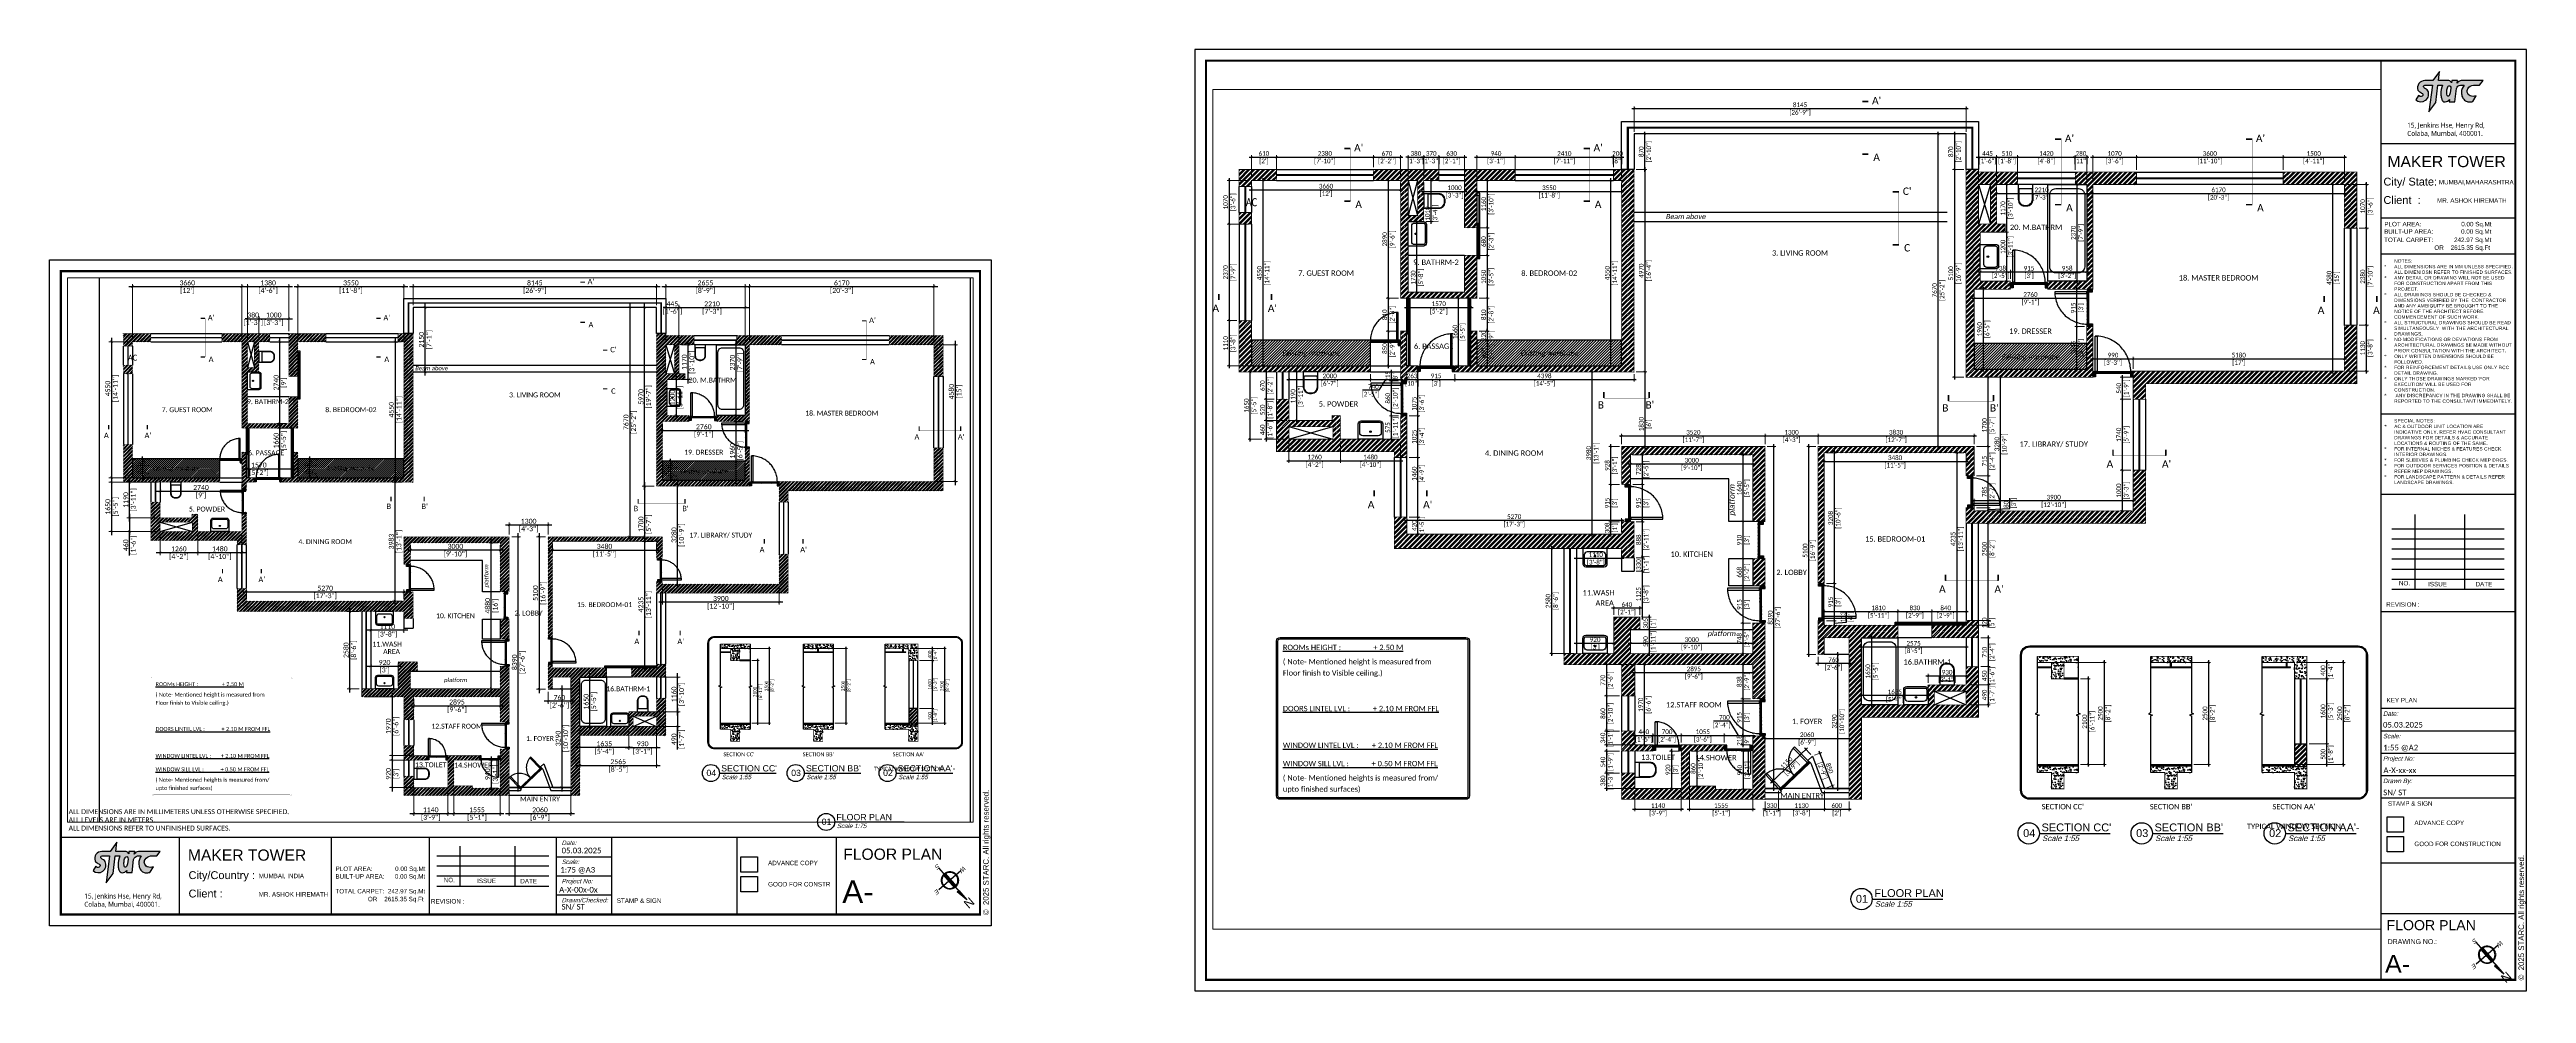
# Paper-space layout 'A3' of a CAD drawing. Header units: millimetres. Extents: x 577 to 1681, y 24 to 445.
# The model-space entities are those that its viewports show. They can reach past a viewport. Long polylines and large blocks are cut down to what shows.
import ezdxf
from ezdxf.enums import TextEntityAlignment as Align

# ---------------------------------------------------------------- set-up
doc = ezdxf.new("R2010")
doc.units = ezdxf.units.MM
for name, pattern in [('CENTER2', [28.575, 19.05, -3.175, 3.175, -3.175]), ('DASHED', [19.05, 12.7, -6.35]), ('DASHED2', [0.375, 0.25, -0.125]), ('DASHEDX2', [1.5, 1, -0.5])]:
    doc.linetypes.add(name, pattern=pattern)
doc.layers.get('Defpoints').update_dxf_attribs({"color": 211})
for name, color, linetype, true_color in [('A- PLUMB FIXTURES', 7, 'Continuous', 0x789ea5), ('A-ELEM-ABV', 7, 'DASHED', 0x923e25), ('A-ROAD-ACCESS', 7, 'Continuous', 0x5e2f26), ('A_FURNITURE', 7, 'Continuous', 0xa48f7a)]:
    doc.layers.add(name, color=color, linetype=linetype, true_color=true_color)
for name, color, linetype in [('A- SLAB CUTOUT', 251, 'Continuous'), ('A-ANNO-DIMS-EXT', 8, 'Continuous'), ('A-ANNO-TLBK', 3, 'Continuous'), ('A-COLM', 1, 'Continuous'), ('A-ELEM BLW THIN', 252, 'Continuous'), ('A-ELEV 01', 2, 'Continuous'), ('A-GLASS', 160, 'Continuous'), ('A-GRID', 252, 'CENTER2'), ('A-NOTE', 3, 'Continuous'), ('A-PLST', 251, 'Continuous'), ('A-SECT-OTLN', 6, 'Continuous'), ('A-SYMB', 251, 'Continuous'), ('A-WALL', 7, 'Continuous'), ('A_MARKERS+SYMBOLS+SCALE BARS', 252, 'Continuous'), ('A_SECTION WALLS', 7, 'Continuous'), ('A_TEXT', 1, 'Continuous'), ('A_WINDOWS+DOORS', 46, 'Continuous'), ('SECTION_4', 9, 'Continuous'), ('SR- DIME', 7, 'Continuous')]:
    doc.layers.add(name, color=color, linetype=linetype)
doc.layers.add('A_HATCH TEXTURES', color=251, linetype='Continuous', transparency=0.5)
doc.styles.add('a0_kpf_title_block$0$KPF_STANDARD', font='arial.ttf')
doc.styles.get("Standard").update_dxf_attribs({"font": 'arial.ttf'})
doc.styles.add('starc 2.0', font='calibri.ttf', dxfattribs={"height": 2})
doc.styles.add('starc 2.5', font='calibri.ttf', dxfattribs={"height": 2.5})
doc.styles.add('starc 50', font='calibri.ttf', dxfattribs={"width": 0.8, "height": 2.3})
doc.styles.add('starc 75', font='calibri.ttf', dxfattribs={"height": 3.3})
doc.styles.add('starc title blck', font='arial.ttf')
doc.styles.add('starc title callout', font='arial.ttf')
doc.styles.add('Times', font='times.ttf', dxfattribs={"height": 2})
doc.dimstyles.new('starc 50', dxfattribs={"dimtxt": 2.3, "dimasz": 1.1, "dimexe": 1, "dimexo": 1.1, "dimgap": 0.6, "dimtad": 1, "dimdec": 0, "dimdsep": 46, "dimtxsty": 'starc 50', "dimblk": 'ARCHTICK', "dimcen": 2.5, "dimdle": 1.1, "dimclrd": 252, "dimclre": 252, "dimclrt": 3, "dimadec": 0, "dimazin": 2, "dimtfac": 1, "dimtdec": 0, "dimtix": 1, "dimtmove": 1, "dimatfit": 3, "dimlwd": -1, "dimlwe": 13, "dimarcsym": 0})
doc.dimstyles.new('starc 75', dxfattribs={"dimtxt": 3.3, "dimasz": 1.65, "dimexe": 1.65, "dimexo": 1.65, "dimgap": 0.75, "dimtad": 1, "dimdec": 0, "dimdsep": 46, "dimtxsty": 'starc 75', "dimblk": 'ARCHTICK', "dimcen": 2.5, "dimdle": 2.5, "dimclrd": 252, "dimclre": 252, "dimclrt": 3, "dimadec": 0, "dimazin": 2, "dimtfac": 1, "dimtdec": 0, "dimtix": 1, "dimtmove": 1, "dimatfit": 3, "dimlwd": -1, "dimlwe": 13, "dimarcsym": 0})
pattern_1 = [(315, (-3034.857, 35159.362), (8.980256, 8.980256), [])]
pattern_2 = [(45, (-2e-11, 29723.875), (-33.67596, 33.67596), [])]
pattern_3 = [(315, (-3034.857, 64883.237), (8.980256, 8.980256), [])]
pattern_4 = [(50, (1463.57, -4241.1), (182.18467, -15.9391), [19.05, -209.55]), (355, (1463.57, -4241.1), (-35.2434, 191.05685), [15.24, -167.6406]), (100.45144, (1478.75, -4242.43), (146.94125, 175.11775), [16.19, -178.09024]), (46.1842, (1463.57, -4190.3), (271.079, -42.0423), [28.575, -314.325]), (96.63556, (1486.16, -4193.8), (237.4041, 247.4261), [24.285, -267.1356]), (351.18415, (1463.57, -4190.3), (237.4041, 247.4261), [22.86, -251.4597]), (21, (1488.97, -4203), (151.6144, -102.2652), [19.05, -209.55]), (326, (1488.97, -4203), (61.802, 184.188), [15.24, -167.64]), (71.45144, (1501.6, -4211.53), (213.4164, 81.92277), [16.19, -178.08994]), (37.5, (1463.566, -4241.104), (3.0886, 84.55504), [0, -165.608, 0, -170.18, 0, -168.275]), (7.5, (1463.57, -4241.1), (66.81966, 100.18057), [0, -97.028, 0, -161.798, 0, -64.135]), (327.5, (1406.924, -4241.104), (135.590595, -5.72874), [0, -63.5, 0, -198.12, 0, -262.89]), (317.5, (1381.52, -4241.1), (148.12918, 25.4265), [0, -82.55, 0, -131.572, 0, -186.69])]
pattern_5 = [(50, (-1716.41, -4241.1), (182.18467, -15.9391), [19.05, -209.55]), (355, (-1716.41, -4241.1), (-35.2434, 191.05685), [15.24, -167.6406]), (100.45144, (-1701.23, -4242.43), (146.94125, 175.11775), [16.19, -178.09024]), (46.1842, (-1716.41, -4190.3), (271.079, -42.0423), [28.575, -314.325]), (96.63556, (-1693.82, -4193.8), (237.4041, 247.4261), [24.285, -267.1356]), (351.18415, (-1716.4, -4190.3), (237.4041, 247.4261), [22.86, -251.4597]), (21, (-1691.01, -4203), (151.6144, -102.2652), [19.05, -209.55]), (326, (-1691.01, -4203), (61.802, 184.188), [15.24, -167.64]), (71.45144, (-1678.38, -4211.53), (213.4164, 81.92277), [16.19, -178.08994]), (37.5, (-1716.414, -4241.104), (3.0886, 84.55504), [0, -165.608, 0, -170.18, 0, -168.275]), (7.5, (-1716.41, -4241.1), (66.81966, 100.18057), [0, -97.028, 0, -161.798, 0, -64.135]), (327.5, (-1773.056, -4241.104), (135.590595, -5.72874), [0, -63.5, 0, -198.12, 0, -262.89]), (317.5, (-1798.46, -4241.1), (148.12918, 25.4265), [0, -82.55, 0, -131.572, 0, -186.69])]
pattern_6 = [(50, (1844.8, -32405.49), (182.18467, -15.9391), [19.05, -209.55]), (355, (1844.8, -32405.49), (-35.2434, 191.05685), [15.24, -167.6406]), (100.45144, (1859.98, -32406.82), (146.94125, 175.11775), [16.19, -178.09024]), (46.1842, (1844.8, -32354.7), (271.079, -42.0423), [28.575, -314.325]), (96.63556, (1867.4, -32358.2), (237.4041, 247.4261), [24.285, -267.1356]), (351.18415, (1844.8, -32354.7), (237.4041, 247.4261), [22.86, -251.4597]), (21, (1870.2, -32367.39), (151.6144, -102.2652), [19.05, -209.55]), (326, (1870.2, -32367.39), (61.802, 184.188), [15.24, -167.64]), (71.45144, (1882.84, -32375.91), (213.4164, 81.92277), [16.19, -178.08994]), (37.5, (1844.8, -32405.49), (3.0886, 84.55504), [0, -165.608, 0, -170.18, 0, -168.275]), (7.5, (1844.8, -32405.49), (66.81966, 100.18057), [0, -97.028, 0, -161.798, 0, -64.135]), (327.5, (1788.16, -32405.49), (135.590595, -5.72874), [0, -63.5, 0, -198.12, 0, -262.89]), (317.5, (1762.76, -32405.49), (148.12918, 25.4265), [0, -82.55, 0, -131.572, 0, -186.69])]
pattern_7 = [(50, (-1335.18, -32405.49), (182.18467, -15.9391), [19.05, -209.55]), (355, (-1335.18, -32405.49), (-35.2434, 191.05685), [15.24, -167.6406]), (100.45144, (-1320, -32406.82), (146.94125, 175.11775), [16.19, -178.09024]), (46.1842, (-1335.18, -32354.7), (271.079, -42.0423), [28.575, -314.325]), (96.63556, (-1312.6, -32358.2), (237.4041, 247.4261), [24.285, -267.1356]), (351.18415, (-1335.18, -32354.7), (237.4041, 247.4261), [22.86, -251.4597]), (21, (-1309.78, -32367.39), (151.6144, -102.2652), [19.05, -209.55]), (326, (-1309.78, -32367.39), (61.802, 184.188), [15.24, -167.64]), (71.45144, (-1297.14, -32375.91), (213.4164, 81.92277), [16.19, -178.08994]), (37.5, (-1335.18, -32405.49), (3.0886, 84.55504), [0, -165.608, 0, -170.18, 0, -168.275]), (7.5, (-1335.18, -32405.49), (66.81966, 100.18057), [0, -97.028, 0, -161.798, 0, -64.135]), (327.5, (-1391.82, -32405.49), (135.590595, -5.72874), [0, -63.5, 0, -198.12, 0, -262.89]), (317.5, (-1417.22, -32405.49), (148.12918, 25.4265), [0, -82.55, 0, -131.572, 0, -186.69])]

# ---------------------------------------------------------------- blocks, each defined once
blk = doc.blocks.new('drawing title')
blk.add_attdef('DRAWING_TITLE', (-1.3, 0), '', height=5)
blk = doc.blocks.new('drawing no')
blk.add_attdef('DRAWING_NO', (-1, 0), '', height=8)
blk = doc.blocks.new('UHHJK')
at = {"layer": 'A_MARKERS+SYMBOLS+SCALE BARS'}
h = blk.add_hatch(color=8, dxfattribs=at)
h.dxf.hatch_style = 1
h.paths.add_polyline_path([(2884.5, 109.2), (2885.5, 102.3), (2884.5, 102.3)])
at = {"layer": 'A-ROAD-ACCESS', "color": 8}
blk.add_line((2884.1, 99.6), (2884.1, 94.8), dxfattribs=at)
at = {"layer": 'A_MARKERS+SYMBOLS+SCALE BARS', "color": 8}
for p, q in [((2883.8, 99.8), (2883.8, 90.4)), ((2884.5, 105.3), (2884.5, 85.5)), ((2885.1, 99.8), (2885.1, 90.4)), ((2876.3, 94.8), (2892.6, 94.8))]:
    blk.add_line(p, q, dxfattribs=at)
at = {"layer": 'A_MARKERS+SYMBOLS+SCALE BARS'}
blk.add_line((2884.8, 99.6), (2884.8, 94.8), dxfattribs=at)
at = {"layer": 'A_MARKERS+SYMBOLS+SCALE BARS', "const_width": 0.426}
blk.add_lwpolyline([(2879.5, 94.8, 1), (2889.4, 94.8, 1)], format="xyb", close=True, dxfattribs=at)
at = {"layer": 'A_MARKERS+SYMBOLS+SCALE BARS', "color": 8}
blk.add_lwpolyline([(2884.5, 109.2), (2885.5, 102.3), (2884.5, 102.3), (2884.5, 109.2)], dxfattribs=at)
blk.add_arc((2884.5, 94.8), 4.46, 94.0608, 85.9392, dxfattribs=at)
at = {"layer": 'A_MARKERS+SYMBOLS+SCALE BARS'}
blk.add_solid([(2884.1, 94.8), (2884.8, 94.8), (2884.1, 99.6), (2884.8, 99.6)], dxfattribs=at)
at = {"layer": 'A-ROAD-ACCESS'}
ref = blk.add_blockref('drawing title', (2883.4, 108.8), dxfattribs=at)
ref.add_attrib('DRAWING_TITLE', 'N', (2882.1, 108.8), dxfattribs={"layer": '0', "color": 3, "height": 5})
at = {"layer": 'A_MARKERS+SYMBOLS+SCALE BARS', "color": 8, "style": 'starc title callout', "oblique": 15}
for s, p in [('W', (2874.9, 94.9)), ('S', (2884.5, 84.5)), ('E', (2894, 94.9))]:
    blk.add_text(s, height=2.5, dxfattribs=at).set_placement(p, align=Align.MIDDLE)
blk = doc.blocks.new('PROJECT NAME')
blk.add_attdef('PROJECT', (0.1, 1.2), '', height=3)
blk = doc.blocks.new('date')
at = {"style": 'starc 2.0'}
blk.add_attdef('DATE', (0, 0), '', height=2, dxfattribs=at)
blk = doc.blocks.new('scale')
at = {"style": 'starc 2.0'}
blk.add_attdef('SCALE', (-0.2, 0), '', height=2, dxfattribs=at)
blk = doc.blocks.new('projectno')
at = {"style": 'starc 2.0'}
blk.add_attdef('PROJECT_NO', (0, 0), '', height=2, dxfattribs=at)
blk = doc.blocks.new('*U800')
blk.add_line((4.8, 0), (43.4, 0))
blk.add_circle((0, 0), 4.76)
at = {"style": 'starc title callout'}
blk.add_attdef('NO', text='', height=3.5, dxfattribs=at).set_placement((0.2, 0.1), align=Align.MIDDLE_CENTER)
blk.add_attdef('DRAWING_TITLE', text='', height=3.5, dxfattribs=at).set_placement((5.7, 4.4), align=Align.TOP_LEFT)
at = {"style": 'starc title callout', "oblique": 15}
blk.add_attdef('SCALE:', text='', height=2.5, dxfattribs=at).set_placement((5.9, -4.2), align=Align.BOTTOM_LEFT)
blk = doc.blocks.new('*U1164')
blk.add_line((4.8, 0), (36.3, 0))
blk.add_circle((0, 0), 4.76)
at = {"style": 'starc title callout'}
blk.add_attdef('NO', text='', height=3.5, dxfattribs=at).set_placement((0.2, 0.1), align=Align.MIDDLE_CENTER)
blk.add_attdef('DRAWING_TITLE', text='', height=3.5, dxfattribs=at).set_placement((5.7, 4.4), align=Align.TOP_LEFT)
at = {"style": 'starc title callout', "oblique": 15}
blk.add_attdef('SCALE:', text='', height=2.5, dxfattribs=at).set_placement((5.9, -4.2), align=Align.BOTTOM_LEFT)
blk = doc.blocks.new('drawn by')
at = {"style": 'starc 2.0'}
blk.add_attdef('DRAWN_BY', (0.8, 0), '', height=2, dxfattribs=at)
blk = doc.blocks.new('A$C5C1A1E4D')
at = {"layer": 'A-ANNO-TLBK', "color": 4, "char_height": 2, "attachment_point": 1}
for s, insert, width in [('{\\fArial|b0|i1|c0|p34;\\Q6;Date:}', (1.1, -1.4), 8.228), ('{\\fArial|b0|i1|c0|p34;\\Q6;Scale:}', (1.1, -11.4), 8.228), ('{\\fArial|b0|i1|c0|p34;\\Q6;Project No:}', (1.1, -21.4), 20.283), ('{\\fArial|b0|i1|c0|p34;\\Q6;Drawn By:}', (1.1, -31.4), 15.421)]:
    blk.add_mtext(s, dxfattribs=dict(at, insert=insert, width=width))
blk = doc.blocks.new('A$Cf3db685d')
at = {"layer": 'A_WINDOWS+DOORS', "true_color": 0x636466, "transparency": 33554559}
h = blk.add_hatch(dxfattribs=at)
h.set_pattern_fill('ANSI31', color=251, scale=4)
h.set_pattern_definition([(45, (-15859.446, -15874.418), (-8.980256, 8.980256), [])])
h.paths.add_polyline_path([(0, -50), (0, 50), (-20, 50), (-20, 65), (-55, 65), (-55, 15), (-65, 15), (-65, -65), (-15, -65), (-15, -50)])
blk.add_lwpolyline([(0, -50), (0, 50), (-20, 50), (-20, 65), (-55, 65), (-55, 15), (-65, 15), (-65, -65), (-15, -65), (-15, -50)], close=True)
blk = doc.blocks.new('_ArchTick')
at = {"color": 0, "linetype": 'ByBlock', "const_width": 0.15}
blk.add_lwpolyline([(-0.5, -0.5), (0.5, 0.5)], dxfattribs=at)
blk = doc.blocks.new('*D3463')
at = {"layer": 'A-ANNO-DIMS-EXT', "color": 252, "ltscale": 6, "transparency": 16777216}
blk.add_line((180, 1575), (4090, 1575), dxfattribs=at)
at = {"layer": 'A-ANNO-DIMS-EXT', "color": 252, "linetype": 'DASHED2', "lineweight": 13, "ltscale": 6, "transparency": 16777216}
for p, q in [((305, -188), (305, 1658)), ((3965, -188), (3965, 1658))]:
    blk.add_line(p, q, dxfattribs=at)
at = {"layer": 'Defpoints', "color": 0, "ltscale": 6, "transparency": 16777216}
for p in [(3965, 1575), (305, -270), (3965, -270)]:
    blk.add_point(p, dxfattribs=at)
at = {"layer": 'A-ANNO-DIMS-EXT', "color": 252, "ltscale": 6, "transparency": 16777216, "xscale": 82.5, "yscale": 82.5, "zscale": 82.5, "rotation": 180}
blk.add_blockref('_ArchTick', (305, 1575), dxfattribs=at)
at = {"layer": 'A-ANNO-DIMS-EXT', "color": 252, "ltscale": 6, "transparency": 16777216, "xscale": 82.5, "yscale": 82.5, "zscale": 82.5}
blk.add_blockref('_ArchTick', (3965, 1575), dxfattribs=at)
at = {"layer": 'A-ANNO-DIMS-EXT', "color": 3, "ltscale": 6, "transparency": 16777216, "char_height": 165, "attachment_point": 5, "style": 'starc 75'}
for s, insert in [('3660', (2135, 1697)), ("[12']", (2135, 1428))]:
    blk.add_mtext(s, dxfattribs=dict(at, insert=insert))
blk = doc.blocks.new('*D3464')
at = {"layer": 'A-ANNO-DIMS-EXT', "color": 252, "ltscale": 6, "transparency": 16777216}
blk.add_line((4025, 1575), (5655, 1575), dxfattribs=at)
at = {"layer": 'A-ANNO-DIMS-EXT', "color": 252, "linetype": 'DASHED2', "lineweight": 13, "ltscale": 6, "transparency": 16777216}
for p, q in [((4150, -188), (4150, 1658)), ((5530, 82), (5530, 1658))]:
    blk.add_line(p, q, dxfattribs=at)
at = {"layer": 'Defpoints', "color": 0, "ltscale": 6, "transparency": 16777216}
for p in [(5530, 1575), (5530, 0), (4150, -270)]:
    blk.add_point(p, dxfattribs=at)
at = {"layer": 'A-ANNO-DIMS-EXT', "color": 252, "ltscale": 6, "transparency": 16777216, "xscale": 82.5, "yscale": 82.5, "zscale": 82.5, "rotation": 180}
blk.add_blockref('_ArchTick', (4150, 1575), dxfattribs=at)
at = {"layer": 'A-ANNO-DIMS-EXT', "color": 252, "ltscale": 6, "transparency": 16777216, "xscale": 82.5, "yscale": 82.5, "zscale": 82.5}
blk.add_blockref('_ArchTick', (5530, 1575), dxfattribs=at)
at = {"layer": 'A-ANNO-DIMS-EXT', "color": 3, "ltscale": 6, "transparency": 16777216, "char_height": 165, "attachment_point": 5, "style": 'starc 75'}
for s, insert in [('[4\'-6"]', (4840, 1428)), ('1380', (4840, 1697))]:
    blk.add_mtext(s, dxfattribs=dict(at, insert=insert))
blk = doc.blocks.new('*D3465')
at = {"layer": 'A-ANNO-DIMS-EXT', "color": 252, "ltscale": 6, "transparency": 16777216}
blk.add_line((5710, 1575), (9510, 1575), dxfattribs=at)
at = {"layer": 'A-ANNO-DIMS-EXT', "color": 252, "linetype": 'DASHED2', "lineweight": 13, "ltscale": 6, "transparency": 16777216}
for p, q in [((5835, -188), (5835, 1658)), ((9385, -188), (9385, 1658))]:
    blk.add_line(p, q, dxfattribs=at)
at = {"layer": 'Defpoints', "color": 0, "ltscale": 6, "transparency": 16777216}
for p in [(9385, 1575), (5835, -270), (9385, -270)]:
    blk.add_point(p, dxfattribs=at)
at = {"layer": 'A-ANNO-DIMS-EXT', "color": 252, "ltscale": 6, "transparency": 16777216, "xscale": 82.5, "yscale": 82.5, "zscale": 82.5, "rotation": 180}
blk.add_blockref('_ArchTick', (5835, 1575), dxfattribs=at)
at = {"layer": 'A-ANNO-DIMS-EXT', "color": 252, "ltscale": 6, "transparency": 16777216, "xscale": 82.5, "yscale": 82.5, "zscale": 82.5}
blk.add_blockref('_ArchTick', (9385, 1575), dxfattribs=at)
at = {"layer": 'A-ANNO-DIMS-EXT', "color": 3, "ltscale": 6, "transparency": 16777216, "char_height": 165, "attachment_point": 5, "style": 'starc 75'}
for s, insert in [('[11\'-8"]', (7610, 1428)), ('3550', (7610, 1697))]:
    blk.add_mtext(s, dxfattribs=dict(at, insert=insert))
blk = doc.blocks.new('*D3466')
at = {"layer": 'A-ANNO-DIMS-EXT', "color": 252, "ltscale": 6, "transparency": 16777216}
blk.add_line((9565, 1575), (17960, 1575), dxfattribs=at)
at = {"layer": 'A-ANNO-DIMS-EXT', "color": 252, "linetype": 'DASHED2', "lineweight": 13, "ltscale": 6, "transparency": 16777216}
for p, q in [((9690, 952), (9690, 1658)), ((17835, 952), (17835, 1658))]:
    blk.add_line(p, q, dxfattribs=at)
at = {"layer": 'Defpoints', "color": 0, "ltscale": 6, "transparency": 16777216}
for p in [(17835, 1575), (9690, 870), (17835, 870)]:
    blk.add_point(p, dxfattribs=at)
at = {"layer": 'A-ANNO-DIMS-EXT', "color": 252, "ltscale": 6, "transparency": 16777216, "xscale": 82.5, "yscale": 82.5, "zscale": 82.5, "rotation": 180}
blk.add_blockref('_ArchTick', (9690, 1575), dxfattribs=at)
at = {"layer": 'A-ANNO-DIMS-EXT', "color": 252, "ltscale": 6, "transparency": 16777216, "xscale": 82.5, "yscale": 82.5, "zscale": 82.5}
blk.add_blockref('_ArchTick', (17835, 1575), dxfattribs=at)
at = {"layer": 'A-ANNO-DIMS-EXT', "color": 3, "ltscale": 6, "transparency": 16777216, "char_height": 165, "attachment_point": 5, "style": 'starc 75'}
for s, insert in [('[26\'-9"]', (13762, 1428)), ('8145', (13762, 1697))]:
    blk.add_mtext(s, dxfattribs=dict(at, insert=insert))
blk = doc.blocks.new('*D3467')
at = {"layer": 'A-ANNO-DIMS-EXT', "color": 252, "ltscale": 6, "transparency": 16777216}
blk.add_line((18015, 1575), (20920, 1575), dxfattribs=at)
at = {"layer": 'A-ANNO-DIMS-EXT', "color": 252, "linetype": 'DASHED2', "lineweight": 13, "ltscale": 6, "transparency": 16777216}
for p, q in [((18140, -288), (18140, 1658)), ((20795, -288), (20795, 1658))]:
    blk.add_line(p, q, dxfattribs=at)
at = {"layer": 'Defpoints', "color": 0, "ltscale": 6, "transparency": 16777216}
for p in [(20795, 1575), (18140, -370), (20795, -370)]:
    blk.add_point(p, dxfattribs=at)
at = {"layer": 'A-ANNO-DIMS-EXT', "color": 252, "ltscale": 6, "transparency": 16777216, "xscale": 82.5, "yscale": 82.5, "zscale": 82.5, "rotation": 180}
blk.add_blockref('_ArchTick', (18140, 1575), dxfattribs=at)
at = {"layer": 'A-ANNO-DIMS-EXT', "color": 252, "ltscale": 6, "transparency": 16777216, "xscale": 82.5, "yscale": 82.5, "zscale": 82.5}
blk.add_blockref('_ArchTick', (20795, 1575), dxfattribs=at)
at = {"layer": 'A-ANNO-DIMS-EXT', "color": 3, "ltscale": 6, "transparency": 16777216, "char_height": 165, "attachment_point": 5, "style": 'starc 75'}
for s, insert in [('[8\'-9"]', (19468, 1428)), ('2655', (19468, 1697))]:
    blk.add_mtext(s, dxfattribs=dict(at, insert=insert))
blk = doc.blocks.new('*D3468')
at = {"layer": 'A-ANNO-DIMS-EXT', "color": 252, "ltscale": 6, "transparency": 16777216}
blk.add_line((20820, 1575), (27240, 1575), dxfattribs=at)
at = {"layer": 'A-ANNO-DIMS-EXT', "color": 252, "linetype": 'DASHED2', "lineweight": 13, "ltscale": 6, "transparency": 16777216}
for p, q in [((20945, -288), (20945, 1658)), ((27115, -288), (27115, 1658))]:
    blk.add_line(p, q, dxfattribs=at)
at = {"layer": 'Defpoints', "color": 0, "ltscale": 6, "transparency": 16777216}
for p in [(27115, 1575), (20945, -370), (27115, -370)]:
    blk.add_point(p, dxfattribs=at)
at = {"layer": 'A-ANNO-DIMS-EXT', "color": 252, "ltscale": 6, "transparency": 16777216, "xscale": 82.5, "yscale": 82.5, "zscale": 82.5, "rotation": 180}
blk.add_blockref('_ArchTick', (20945, 1575), dxfattribs=at)
at = {"layer": 'A-ANNO-DIMS-EXT', "color": 252, "ltscale": 6, "transparency": 16777216, "xscale": 82.5, "yscale": 82.5, "zscale": 82.5}
blk.add_blockref('_ArchTick', (27115, 1575), dxfattribs=at)
at = {"layer": 'A-ANNO-DIMS-EXT', "color": 3, "ltscale": 6, "transparency": 16777216, "char_height": 165, "attachment_point": 5, "style": 'starc 75'}
for s, insert in [('[20\'-3"]', (24030, 1428)), ('6170', (24030, 1697))]:
    blk.add_mtext(s, dxfattribs=dict(at, insert=insert))
blk = doc.blocks.new('*D3469')
at = {"layer": 'A-ANNO-DIMS-EXT', "color": 252, "linetype": 'DASHED2', "lineweight": 13, "ltscale": 6, "transparency": 16777216}
for p, q in [((27198, -370), (27903, -370)), ((27198, -4950), (27903, -4950))]:
    blk.add_line(p, q, dxfattribs=at)
at = {"layer": 'A-ANNO-DIMS-EXT', "color": 252, "ltscale": 6, "transparency": 16777216}
blk.add_line((27820, -245), (27820, -5075), dxfattribs=at)
at = {"layer": 'Defpoints', "color": 0, "ltscale": 6, "transparency": 16777216}
for p in [(27115, -370), (27115, -4950), (27820, -4950)]:
    blk.add_point(p, dxfattribs=at)
at = {"layer": 'A-ANNO-DIMS-EXT', "color": 252, "ltscale": 6, "transparency": 16777216, "xscale": 82.5, "yscale": 82.5, "zscale": 82.5}
for p, rotation in [((27820, -370), 90), ((27820, -4950), 270)]:
    blk.add_blockref('_ArchTick', p, dxfattribs=dict(at, rotation=rotation))
at = {"layer": 'A-ANNO-DIMS-EXT', "color": 3, "ltscale": 6, "transparency": 16777216, "char_height": 165, "attachment_point": 5, "rotation": 90, "style": 'starc 75'}
for s, insert in [('4580', (27698, -1940)), ("[15']", (27967, -1940))]:
    blk.add_mtext(s, dxfattribs=dict(at, insert=insert))
blk = doc.blocks.new('*D3470')
at = {"layer": 'A-ANNO-DIMS-EXT', "color": 252, "linetype": 'DASHED2', "lineweight": 13, "ltscale": 6, "transparency": 16777216}
for p, q in [((222, -270), (-483, -270)), ((222, -4820), (-483, -4820))]:
    blk.add_line(p, q, dxfattribs=at)
at = {"layer": 'A-ANNO-DIMS-EXT', "color": 252, "ltscale": 6, "transparency": 16777216}
blk.add_line((-400, -145), (-400, -4945), dxfattribs=at)
at = {"layer": 'Defpoints', "color": 0, "ltscale": 6, "transparency": 16777216}
for p in [(305, -270), (-400, -4820), (305, -4820)]:
    blk.add_point(p, dxfattribs=at)
at = {"layer": 'A-ANNO-DIMS-EXT', "color": 252, "ltscale": 6, "transparency": 16777216, "xscale": 82.5, "yscale": 82.5, "zscale": 82.5}
for p, rotation in [((-400, -270), 90), ((-400, -4820), 270)]:
    blk.add_blockref('_ArchTick', p, dxfattribs=dict(at, rotation=rotation))
at = {"layer": 'A-ANNO-DIMS-EXT', "color": 3, "ltscale": 6, "transparency": 16777216, "char_height": 165, "attachment_point": 5, "rotation": 90, "style": 'starc 75'}
for s, insert in [('4550', (-522, -1835)), ('[14\'-11"]', (-253, -1835))]:
    blk.add_mtext(s, dxfattribs=dict(at, insert=insert))
blk = doc.blocks.new('*D3471')
at = {"layer": 'A-ANNO-DIMS-EXT', "color": 252, "ltscale": 6, "transparency": 16777216}
blk.add_line((-400, -4845), (-400, -6745), dxfattribs=at)
at = {"layer": 'A-ANNO-DIMS-EXT', "color": 252, "linetype": 'DASHED2', "lineweight": 13, "ltscale": 6, "transparency": 16777216}
for p, q in [((1142, -4970), (-483, -4970)), ((1142, -6620), (-483, -6620))]:
    blk.add_line(p, q, dxfattribs=at)
at = {"layer": 'Defpoints', "color": 0, "ltscale": 6, "transparency": 16777216}
for p in [(1225, -4970), (-400, -6620), (1225, -6620)]:
    blk.add_point(p, dxfattribs=at)
at = {"layer": 'A-ANNO-DIMS-EXT', "color": 252, "ltscale": 6, "transparency": 16777216, "xscale": 82.5, "yscale": 82.5, "zscale": 82.5}
for p, rotation in [((-400, -4970), 90), ((-400, -6620), 270)]:
    blk.add_blockref('_ArchTick', p, dxfattribs=dict(at, rotation=rotation))
at = {"layer": 'A-ANNO-DIMS-EXT', "color": 3, "ltscale": 6, "transparency": 16777216, "char_height": 165, "attachment_point": 5, "rotation": 90, "style": 'starc 75'}
for s, insert in [('1650', (-522, -5795)), ('[5\'-5"]', (-253, -5795))]:
    blk.add_mtext(s, dxfattribs=dict(at, insert=insert))
blk = doc.blocks.new('*D3472')
at = {"layer": 'A-ANNO-DIMS-EXT', "color": 252, "linetype": 'DASHED2', "lineweight": 13, "ltscale": 6, "transparency": 16777216}
for p, q in [((17752, 870), (17352, 870)), ((17752, -5100), (17352, -5100))]:
    blk.add_line(p, q, dxfattribs=at)
at = {"layer": 'A-ANNO-DIMS-EXT', "color": 252, "ltscale": 6, "transparency": 16777216}
blk.add_line((17435, -5225), (17435, 995), dxfattribs=at)
at = {"layer": 'Defpoints', "color": 0, "ltscale": 6, "transparency": 16777216}
for p in [(17435, 870), (17835, 870), (17835, -5100)]:
    blk.add_point(p, dxfattribs=at)
at = {"layer": 'A-ANNO-DIMS-EXT', "color": 252, "ltscale": 6, "transparency": 16777216, "xscale": 82.5, "yscale": 82.5, "zscale": 82.5}
for p, rotation in [((17435, 870), 90), ((17435, -5100), 270)]:
    blk.add_blockref('_ArchTick', p, dxfattribs=dict(at, rotation=rotation))
at = {"layer": 'A-ANNO-DIMS-EXT', "color": 3, "ltscale": 6, "transparency": 16777216, "char_height": 165, "attachment_point": 5, "rotation": 90, "style": 'starc 75'}
for s, insert in [('[19\'-7"]', (17581, -2115)), ('5970', (17313, -2115))]:
    blk.add_mtext(s, dxfattribs=dict(at, insert=insert))
blk = doc.blocks.new('*D3473')
at = {"layer": 'A-ANNO-DIMS-EXT', "color": 252, "linetype": 'DASHED2', "lineweight": 13, "ltscale": 6, "transparency": 16777216}
for p, q in [((17752, -5100), (17352, -5100)), ((17435, -6800), (17352, -6800))]:
    blk.add_line(p, q, dxfattribs=at)
at = {"layer": 'A-ANNO-DIMS-EXT', "color": 252, "ltscale": 6, "transparency": 16777216}
blk.add_line((17435, -4975), (17435, -6925), dxfattribs=at)
at = {"layer": 'Defpoints', "color": 0, "ltscale": 6, "transparency": 16777216}
for p in [(17835, -5100), (17435, -6800), (17518, -6800)]:
    blk.add_point(p, dxfattribs=at)
at = {"layer": 'A-ANNO-DIMS-EXT', "color": 252, "ltscale": 6, "transparency": 16777216, "xscale": 82.5, "yscale": 82.5, "zscale": 82.5}
for p, rotation in [((17435, -5100), 90), ((17435, -6800), 270)]:
    blk.add_blockref('_ArchTick', p, dxfattribs=dict(at, rotation=rotation))
at = {"layer": 'A-ANNO-DIMS-EXT', "color": 3, "ltscale": 6, "transparency": 16777216, "char_height": 165, "attachment_point": 5, "rotation": 90, "style": 'starc 75'}
for s, insert in [('[5\'-7"]', (17581, -6377)), ('1700', (17313, -6377))]:
    blk.add_mtext(s, dxfattribs=dict(at, insert=insert))
blk = doc.blocks.new('*D3474')
at = {"layer": 'A-ANNO-DIMS-EXT', "color": 252, "linetype": 'DASHED2', "lineweight": 13, "ltscale": 6, "transparency": 16777216}
for p, q in [((7887, -9300), (7488, -9300)), ((7887, -11880), (7488, -11880))]:
    blk.add_line(p, q, dxfattribs=at)
at = {"layer": 'A-ANNO-DIMS-EXT', "color": 252, "ltscale": 6, "transparency": 16777216}
blk.add_line((7570, -12005), (7570, -9175), dxfattribs=at)
at = {"layer": 'Defpoints', "color": 0, "ltscale": 6, "transparency": 16777216}
for p in [(7570, -9300), (7970, -9300), (7970, -11880)]:
    blk.add_point(p, dxfattribs=at)
at = {"layer": 'A-ANNO-DIMS-EXT', "color": 252, "ltscale": 6, "transparency": 16777216, "xscale": 82.5, "yscale": 82.5, "zscale": 82.5}
for p, rotation in [((7570, -9300), 90), ((7570, -11880), 270)]:
    blk.add_blockref('_ArchTick', p, dxfattribs=dict(at, rotation=rotation))
at = {"layer": 'A-ANNO-DIMS-EXT', "color": 3, "ltscale": 6, "transparency": 16777216, "char_height": 165, "attachment_point": 5, "rotation": 90, "style": 'starc 75'}
for s, insert in [('[8\'-6"]', (7717, -10590)), ('2580', (7448, -10590))]:
    blk.add_mtext(s, dxfattribs=dict(at, insert=insert))
blk = doc.blocks.new('*D3475')
at = {"layer": 'A-ANNO-DIMS-EXT', "color": 252, "linetype": 'DASHED2', "lineweight": 13, "ltscale": 6, "transparency": 16777216}
for p, q in [((8052, -12150), (9068, -12150)), ((9627, -14120), (8903, -14120))]:
    blk.add_line(p, q, dxfattribs=at)
at = {"layer": 'A-ANNO-DIMS-EXT', "color": 252, "ltscale": 6, "transparency": 16777216}
blk.add_line((8985, -12025), (8985, -14245), dxfattribs=at)
at = {"layer": 'Defpoints', "color": 0, "ltscale": 6, "transparency": 16777216}
for p in [(7970, -12150), (8985, -14120), (9710, -14120)]:
    blk.add_point(p, dxfattribs=at)
at = {"layer": 'A-ANNO-DIMS-EXT', "color": 252, "ltscale": 6, "transparency": 16777216, "xscale": 82.5, "yscale": 82.5, "zscale": 82.5}
for p, rotation in [((8985, -12150), 90), ((8985, -14120), 270)]:
    blk.add_blockref('_ArchTick', p, dxfattribs=dict(at, rotation=rotation))
at = {"layer": 'A-ANNO-DIMS-EXT', "color": 3, "ltscale": 6, "transparency": 16777216, "char_height": 165, "attachment_point": 5, "rotation": 90, "style": 'starc 75'}
for s, insert in [('1970', (8863, -13135)), ('[6\'-6"]', (9132, -13135))]:
    blk.add_mtext(s, dxfattribs=dict(at, insert=insert))
blk = doc.blocks.new('*D3439')
at = {"layer": 'A-ANNO-DIMS-EXT', "color": 252, "linetype": 'DASHED2', "lineweight": 13, "ltscale": 6, "transparency": 16777216}
for p, q in [((9627, -14270), (8903, -14270)), ((9627, -15190), (8903, -15190))]:
    blk.add_line(p, q, dxfattribs=at)
at = {"layer": 'A-ANNO-DIMS-EXT', "color": 252, "ltscale": 6, "transparency": 16777216}
blk.add_line((8985, -14145), (8985, -15315), dxfattribs=at)
at = {"layer": 'Defpoints', "color": 0, "ltscale": 6, "transparency": 16777216}
for p in [(9710, -14270), (8985, -15190), (9710, -15190)]:
    blk.add_point(p, dxfattribs=at)
at = {"layer": 'A-ANNO-DIMS-EXT', "color": 252, "ltscale": 6, "transparency": 16777216, "xscale": 82.5, "yscale": 82.5, "zscale": 82.5}
for p, rotation in [((8985, -14270), 90), ((8985, -15190), 270)]:
    blk.add_blockref('_ArchTick', p, dxfattribs=dict(at, rotation=rotation))
at = {"layer": 'A-ANNO-DIMS-EXT', "color": 3, "ltscale": 6, "transparency": 16777216, "char_height": 165, "attachment_point": 5, "rotation": 90, "style": 'starc 75'}
for s, insert in [('920', (8863, -14730)), ("[3']", (9132, -14730))]:
    blk.add_mtext(s, dxfattribs=dict(at, insert=insert))
blk = doc.blocks.new('*D3440')
at = {"layer": 'A-ANNO-DIMS-EXT', "color": 252, "linetype": 'DASHED2', "lineweight": 13, "ltscale": 6, "transparency": 16777216}
for p, q in [((9710, -15273), (9710, -16138)), ((10850, -15273), (10850, -16138))]:
    blk.add_line(p, q, dxfattribs=at)
at = {"layer": 'A-ANNO-DIMS-EXT', "color": 252, "ltscale": 6, "transparency": 16777216}
blk.add_line((9585, -16055), (10975, -16055), dxfattribs=at)
at = {"layer": 'Defpoints', "color": 0, "ltscale": 6, "transparency": 16777216}
for p in [(9710, -15190), (10850, -15190), (10850, -16055)]:
    blk.add_point(p, dxfattribs=at)
at = {"layer": 'A-ANNO-DIMS-EXT', "color": 252, "ltscale": 6, "transparency": 16777216, "xscale": 82.5, "yscale": 82.5, "zscale": 82.5, "rotation": 180}
blk.add_blockref('_ArchTick', (9710, -16055), dxfattribs=at)
at = {"layer": 'A-ANNO-DIMS-EXT', "color": 252, "ltscale": 6, "transparency": 16777216, "xscale": 82.5, "yscale": 82.5, "zscale": 82.5}
blk.add_blockref('_ArchTick', (10850, -16055), dxfattribs=at)
at = {"layer": 'A-ANNO-DIMS-EXT', "color": 3, "ltscale": 6, "transparency": 16777216, "char_height": 165, "attachment_point": 5, "style": 'starc 75'}
for s, insert in [('[3\'-9"]', (10280, -16202)), ('1140', (10280, -15933))]:
    blk.add_mtext(s, dxfattribs=dict(at, insert=insert))
blk = doc.blocks.new('*D3441')
at = {"layer": 'A-ANNO-DIMS-EXT', "color": 252, "linetype": 'DASHED2', "lineweight": 13, "ltscale": 6, "transparency": 16777216}
for p, q in [((11050, -15212), (11050, -16138)), ((12605, -15293), (12605, -16138))]:
    blk.add_line(p, q, dxfattribs=at)
at = {"layer": 'A-ANNO-DIMS-EXT', "color": 252, "ltscale": 6, "transparency": 16777216}
blk.add_line((10925, -16055), (12730, -16055), dxfattribs=at)
at = {"layer": 'Defpoints', "color": 0, "ltscale": 6, "transparency": 16777216}
for p in [(11050, -15130), (12605, -15210), (12605, -16055)]:
    blk.add_point(p, dxfattribs=at)
at = {"layer": 'A-ANNO-DIMS-EXT', "color": 252, "ltscale": 6, "transparency": 16777216, "xscale": 82.5, "yscale": 82.5, "zscale": 82.5, "rotation": 180}
blk.add_blockref('_ArchTick', (11050, -16055), dxfattribs=at)
at = {"layer": 'A-ANNO-DIMS-EXT', "color": 252, "ltscale": 6, "transparency": 16777216, "xscale": 82.5, "yscale": 82.5, "zscale": 82.5}
blk.add_blockref('_ArchTick', (12605, -16055), dxfattribs=at)
at = {"layer": 'A-ANNO-DIMS-EXT', "color": 3, "ltscale": 6, "transparency": 16777216, "char_height": 165, "attachment_point": 5, "style": 'starc 75'}
for s, insert in [('[5\'-1"]', (11827, -16202)), ('1555', (11827, -15934))]:
    blk.add_mtext(s, dxfattribs=dict(at, insert=insert))
blk = doc.blocks.new('*D3442')
at = {"layer": 'A-ANNO-DIMS-EXT', "color": 252, "linetype": 'DASHED2', "lineweight": 13, "ltscale": 6, "transparency": 16777216}
for p, q in [((12905, -15273), (12905, -16138)), ((14965, -15273), (14965, -16138))]:
    blk.add_line(p, q, dxfattribs=at)
at = {"layer": 'A-ANNO-DIMS-EXT', "color": 252, "ltscale": 6, "transparency": 16777216}
blk.add_line((12780, -16055), (15090, -16055), dxfattribs=at)
at = {"layer": 'Defpoints', "color": 0, "ltscale": 6, "transparency": 16777216}
for p in [(12905, -15190), (14965, -15190), (14965, -16055)]:
    blk.add_point(p, dxfattribs=at)
at = {"layer": 'A-ANNO-DIMS-EXT', "color": 252, "ltscale": 6, "transparency": 16777216, "xscale": 82.5, "yscale": 82.5, "zscale": 82.5, "rotation": 180}
blk.add_blockref('_ArchTick', (12905, -16055), dxfattribs=at)
at = {"layer": 'A-ANNO-DIMS-EXT', "color": 252, "ltscale": 6, "transparency": 16777216, "xscale": 82.5, "yscale": 82.5, "zscale": 82.5}
blk.add_blockref('_ArchTick', (14965, -16055), dxfattribs=at)
at = {"layer": 'A-ANNO-DIMS-EXT', "color": 3, "ltscale": 6, "transparency": 16777216, "char_height": 165, "attachment_point": 5, "style": 'starc 75'}
for s, insert in [('[6\'-9"]', (13935, -16202)), ('2060', (13935, -15933))]:
    blk.add_mtext(s, dxfattribs=dict(at, insert=insert))
blk = doc.blocks.new('*D3443')
at = {"layer": 'A-ANNO-DIMS-EXT', "color": 252, "linetype": 'DASHED2', "lineweight": 13, "ltscale": 6, "transparency": 16777216}
for p, q in [((15270, -13223), (15270, -14528)), ((17835, -13223), (17835, -14528))]:
    blk.add_line(p, q, dxfattribs=at)
at = {"layer": 'A-ANNO-DIMS-EXT', "color": 252, "ltscale": 6, "transparency": 16777216}
blk.add_line((15145, -14445), (17960, -14445), dxfattribs=at)
at = {"layer": 'Defpoints', "color": 0, "ltscale": 6, "transparency": 16777216}
for p in [(15270, -13140), (17835, -13140), (17835, -14445)]:
    blk.add_point(p, dxfattribs=at)
at = {"layer": 'A-ANNO-DIMS-EXT', "color": 252, "ltscale": 6, "transparency": 16777216, "xscale": 82.5, "yscale": 82.5, "zscale": 82.5, "rotation": 180}
blk.add_blockref('_ArchTick', (15270, -14445), dxfattribs=at)
at = {"layer": 'A-ANNO-DIMS-EXT', "color": 252, "ltscale": 6, "transparency": 16777216, "xscale": 82.5, "yscale": 82.5, "zscale": 82.5}
blk.add_blockref('_ArchTick', (17835, -14445), dxfattribs=at)
at = {"layer": 'A-ANNO-DIMS-EXT', "color": 3, "ltscale": 6, "transparency": 16777216, "char_height": 165, "attachment_point": 5, "style": 'starc 75'}
for s, insert in [('[8\'-5"]', (16552, -14592)), ('2565', (16552, -14323))]:
    blk.add_mtext(s, dxfattribs=dict(at, insert=insert))
blk = doc.blocks.new('*D3444')
at = {"layer": 'A-ANNO-DIMS-EXT', "color": 252, "ltscale": 6, "transparency": 16777216}
blk.add_line((15601, -13265), (15601, -11365), dxfattribs=at)
at = {"layer": 'Defpoints', "color": 0, "ltscale": 6, "transparency": 16777216}
for p in [(15601, -11490), (15601, -11490), (15601, -13140)]:
    blk.add_point(p, dxfattribs=at)
at = {"layer": 'A-ANNO-DIMS-EXT', "color": 252, "ltscale": 6, "transparency": 16777216, "xscale": 82.5, "yscale": 82.5, "zscale": 82.5}
for p, rotation in [((15601, -11490), 90), ((15601, -13140), 270)]:
    blk.add_blockref('_ArchTick', p, dxfattribs=dict(at, rotation=rotation))
at = {"layer": 'A-ANNO-DIMS-EXT', "color": 3, "ltscale": 6, "transparency": 16777216, "char_height": 165, "attachment_point": 5, "rotation": 90, "style": 'starc 75'}
for s, insert in [('1650', (15479, -12315)), ('[5\'-5"]', (15748, -12315))]:
    blk.add_mtext(s, dxfattribs=dict(at, insert=insert))
blk = doc.blocks.new('*D3445')
at = {"layer": 'A-ANNO-DIMS-EXT', "color": 252, "linetype": 'DASHED2', "lineweight": 13, "ltscale": 6, "transparency": 16777216}
for p, q in [((20712, -370), (20413, -370)), ((20712, -2740), (20413, -2740))]:
    blk.add_line(p, q, dxfattribs=at)
at = {"layer": 'A-ANNO-DIMS-EXT', "color": 252, "ltscale": 6, "transparency": 16777216}
blk.add_line((20495, -2865), (20495, -245), dxfattribs=at)
at = {"layer": 'Defpoints', "color": 0, "ltscale": 6, "transparency": 16777216}
for p in [(20495, -370), (20795, -370), (20795, -2740)]:
    blk.add_point(p, dxfattribs=at)
at = {"layer": 'A-ANNO-DIMS-EXT', "color": 252, "ltscale": 6, "transparency": 16777216, "xscale": 82.5, "yscale": 82.5, "zscale": 82.5}
for p, rotation in [((20495, -370), 90), ((20495, -2740), 270)]:
    blk.add_blockref('_ArchTick', p, dxfattribs=dict(at, rotation=rotation))
at = {"layer": 'A-ANNO-DIMS-EXT', "color": 3, "ltscale": 6, "transparency": 16777216, "char_height": 165, "attachment_point": 5, "rotation": 90, "style": 'starc 75'}
for s, insert in [('2370', (20373, -968)), ('[7\'-9"]', (20642, -968))]:
    blk.add_mtext(s, dxfattribs=dict(at, insert=insert))
blk = doc.blocks.new('*D3446')
at = {"layer": 'A-ANNO-DIMS-EXT', "color": 252, "linetype": 'DASHED2', "lineweight": 13, "ltscale": 6, "transparency": 16777216}
for p, q in [((20713, -2940), (20413, -2940)), ((20713, -4900), (20413, -4900))]:
    blk.add_line(p, q, dxfattribs=at)
at = {"layer": 'A-ANNO-DIMS-EXT', "color": 252, "ltscale": 6, "transparency": 16777216}
blk.add_line((20495, -5025), (20495, -2815), dxfattribs=at)
at = {"layer": 'Defpoints', "color": 0, "ltscale": 6, "transparency": 16777216}
for p in [(20495, -2940), (20795, -2940), (20795, -4900)]:
    blk.add_point(p, dxfattribs=at)
at = {"layer": 'A-ANNO-DIMS-EXT', "color": 252, "ltscale": 6, "transparency": 16777216, "xscale": 82.5, "yscale": 82.5, "zscale": 82.5}
for p, rotation in [((20495, -2940), 90), ((20495, -4900), 270)]:
    blk.add_blockref('_ArchTick', p, dxfattribs=dict(at, rotation=rotation))
at = {"layer": 'A-ANNO-DIMS-EXT', "color": 3, "ltscale": 6, "transparency": 16777216, "char_height": 165, "attachment_point": 5, "rotation": 90, "style": 'starc 75'}
for s, insert in [('[6\'-5"]', (20642, -3920)), ('1960', (20373, -3920))]:
    blk.add_mtext(s, dxfattribs=dict(at, insert=insert))
blk = doc.blocks.new('*D3447')
at = {"layer": 'A-ANNO-DIMS-EXT', "color": 252, "ltscale": 6, "transparency": 16777216}
blk.add_line((3990, -8640), (9510, -8640), dxfattribs=at)
at = {"layer": 'A-ANNO-DIMS-EXT', "color": 252, "linetype": 'DASHED2', "lineweight": 13, "ltscale": 6, "transparency": 16777216}
for p, q in [((4115, -8868), (4115, -8557)), ((9385, -8868), (9385, -8557))]:
    blk.add_line(p, q, dxfattribs=at)
at = {"layer": 'Defpoints', "color": 0, "ltscale": 6, "transparency": 16777216}
for p in [(4115, -8950), (9385, -8640), (9385, -8950)]:
    blk.add_point(p, dxfattribs=at)
at = {"layer": 'A-ANNO-DIMS-EXT', "color": 252, "ltscale": 6, "transparency": 16777216, "xscale": 82.5, "yscale": 82.5, "zscale": 82.5, "rotation": 180}
blk.add_blockref('_ArchTick', (4115, -8640), dxfattribs=at)
at = {"layer": 'A-ANNO-DIMS-EXT', "color": 252, "ltscale": 6, "transparency": 16777216, "xscale": 82.5, "yscale": 82.5, "zscale": 82.5}
blk.add_blockref('_ArchTick', (9385, -8640), dxfattribs=at)
at = {"layer": 'A-ANNO-DIMS-EXT', "color": 3, "ltscale": 6, "transparency": 16777216, "char_height": 165, "attachment_point": 5, "style": 'starc 75'}
for s, insert in [('5270', (6750, -8518)), ('[17\'-3"]', (6750, -8786))]:
    blk.add_mtext(s, dxfattribs=dict(at, insert=insert))
blk = doc.blocks.new('*D3448')
at = {"layer": 'A-ANNO-DIMS-EXT', "color": 252, "ltscale": 6, "transparency": 16777216}
blk.add_line((12730, -7240), (9480, -7240), dxfattribs=at)
at = {"layer": 'A-ANNO-DIMS-EXT', "color": 252, "linetype": 'DASHED2', "lineweight": 13, "ltscale": 6, "transparency": 16777216}
for p, q in [((9605, -7083), (9605, -7322)), ((12605, -7083), (12605, -7322))]:
    blk.add_line(p, q, dxfattribs=at)
at = {"layer": 'Defpoints', "color": 0, "ltscale": 6, "transparency": 16777216}
for p in [(9605, -7000), (9605, -7240), (12605, -7000)]:
    blk.add_point(p, dxfattribs=at)
at = {"layer": 'A-ANNO-DIMS-EXT', "color": 252, "ltscale": 6, "transparency": 16777216, "xscale": 82.5, "yscale": 82.5, "zscale": 82.5, "rotation": 180}
blk.add_blockref('_ArchTick', (9605, -7240), dxfattribs=at)
at = {"layer": 'A-ANNO-DIMS-EXT', "color": 252, "ltscale": 6, "transparency": 16777216, "xscale": 82.5, "yscale": 82.5, "zscale": 82.5}
blk.add_blockref('_ArchTick', (12605, -7240), dxfattribs=at)
at = {"layer": 'A-ANNO-DIMS-EXT', "color": 3, "ltscale": 6, "transparency": 16777216, "char_height": 165, "attachment_point": 5, "style": 'starc 75'}
for s, insert in [('[9\'-10"]', (11105, -7386)), ('3000', (11105, -7118))]:
    blk.add_mtext(s, dxfattribs=dict(at, insert=insert))
blk = doc.blocks.new('*D3449')
at = {"layer": 'A-ANNO-DIMS-EXT', "color": 252, "linetype": 'DASHED2', "lineweight": 13, "ltscale": 6, "transparency": 16777216}
for p, q in [((12522, -7000), (12223, -7000)), ((12522, -11880), (12223, -11880))]:
    blk.add_line(p, q, dxfattribs=at)
at = {"layer": 'A-ANNO-DIMS-EXT', "color": 252, "ltscale": 6, "transparency": 16777216}
blk.add_line((12305, -12005), (12305, -6875), dxfattribs=at)
at = {"layer": 'Defpoints', "color": 0, "ltscale": 6, "transparency": 16777216}
for p in [(12305, -7000), (12605, -7000), (12605, -11880)]:
    blk.add_point(p, dxfattribs=at)
at = {"layer": 'A-ANNO-DIMS-EXT', "color": 252, "ltscale": 6, "transparency": 16777216, "xscale": 82.5, "yscale": 82.5, "zscale": 82.5}
for p, rotation in [((12305, -7000), 90), ((12305, -11880), 270)]:
    blk.add_blockref('_ArchTick', p, dxfattribs=dict(at, rotation=rotation))
at = {"layer": 'A-ANNO-DIMS-EXT', "color": 3, "ltscale": 6, "transparency": 16777216, "char_height": 165, "attachment_point": 5, "rotation": 90, "style": 'starc 75'}
for s, insert in [('4880', (12183, -9107)), ("[16']", (12452, -9107))]:
    blk.add_mtext(s, dxfattribs=dict(at, insert=insert))
blk = doc.blocks.new('*D3450')
at = {"layer": 'A-ANNO-DIMS-EXT', "color": 252, "linetype": 'DASHED2', "lineweight": 13, "ltscale": 6, "transparency": 16777216}
for p, q in [((17752, -6950), (17352, -6950)), ((17752, -11185), (17352, -11185))]:
    blk.add_line(p, q, dxfattribs=at)
at = {"layer": 'A-ANNO-DIMS-EXT', "color": 252, "ltscale": 6, "transparency": 16777216}
blk.add_line((17435, -6825), (17435, -11310), dxfattribs=at)
at = {"layer": 'Defpoints', "color": 0, "ltscale": 6, "transparency": 16777216}
for p in [(17835, -6950), (17435, -11185), (17835, -11185)]:
    blk.add_point(p, dxfattribs=at)
at = {"layer": 'A-ANNO-DIMS-EXT', "color": 252, "ltscale": 6, "transparency": 16777216, "xscale": 82.5, "yscale": 82.5, "zscale": 82.5}
for p, rotation in [((17435, -6950), 90), ((17435, -11185), 270)]:
    blk.add_blockref('_ArchTick', p, dxfattribs=dict(at, rotation=rotation))
at = {"layer": 'A-ANNO-DIMS-EXT', "color": 3, "ltscale": 6, "transparency": 16777216, "char_height": 165, "attachment_point": 5, "rotation": 90, "style": 'starc 75'}
for s, insert in [('4235', (17313, -9068)), ('[13\'-11"]', (17581, -9068))]:
    blk.add_mtext(s, dxfattribs=dict(at, insert=insert))
blk = doc.blocks.new('*D3451')
at = {"layer": 'A-ANNO-DIMS-EXT', "color": 252, "ltscale": 6, "transparency": 16777216}
blk.add_line((14230, -7240), (17960, -7240), dxfattribs=at)
at = {"layer": 'A-ANNO-DIMS-EXT', "color": 252, "linetype": 'DASHED2', "lineweight": 13, "ltscale": 6, "transparency": 16777216}
for p, q in [((14355, -7033), (14355, -7322)), ((17835, -7033), (17835, -7322))]:
    blk.add_line(p, q, dxfattribs=at)
at = {"layer": 'Defpoints', "color": 0, "ltscale": 6, "transparency": 16777216}
for p in [(14355, -6950), (17835, -6950), (17835, -7240)]:
    blk.add_point(p, dxfattribs=at)
at = {"layer": 'A-ANNO-DIMS-EXT', "color": 252, "ltscale": 6, "transparency": 16777216, "xscale": 82.5, "yscale": 82.5, "zscale": 82.5, "rotation": 180}
blk.add_blockref('_ArchTick', (14355, -7240), dxfattribs=at)
at = {"layer": 'A-ANNO-DIMS-EXT', "color": 252, "ltscale": 6, "transparency": 16777216, "xscale": 82.5, "yscale": 82.5, "zscale": 82.5}
blk.add_blockref('_ArchTick', (17835, -7240), dxfattribs=at)
at = {"layer": 'A-ANNO-DIMS-EXT', "color": 3, "ltscale": 6, "transparency": 16777216, "char_height": 165, "attachment_point": 5, "style": 'starc 75'}
for s, insert in [('[11\'-5"]', (16095, -7386)), ('3480', (16095, -7118))]:
    blk.add_mtext(s, dxfattribs=dict(at, insert=insert))
blk = doc.blocks.new('*D3452')
at = {"layer": 'A-ANNO-DIMS-EXT', "color": 252, "ltscale": 6, "transparency": 16777216}
blk.add_line((1100, -5270), (4090, -5270), dxfattribs=at)
at = {"layer": 'A-ANNO-DIMS-EXT', "color": 252, "linetype": 'DASHED2', "lineweight": 13, "ltscale": 6, "transparency": 16777216}
for p, q in [((1225, -5052), (1225, -5353)), ((3965, -5052), (3965, -5353))]:
    blk.add_line(p, q, dxfattribs=at)
at = {"layer": 'Defpoints', "color": 0, "ltscale": 6, "transparency": 16777216}
for p in [(1225, -4970), (3965, -4970), (3965, -5270)]:
    blk.add_point(p, dxfattribs=at)
at = {"layer": 'A-ANNO-DIMS-EXT', "color": 252, "ltscale": 6, "transparency": 16777216, "xscale": 82.5, "yscale": 82.5, "zscale": 82.5, "rotation": 180}
blk.add_blockref('_ArchTick', (1225, -5270), dxfattribs=at)
at = {"layer": 'A-ANNO-DIMS-EXT', "color": 252, "ltscale": 6, "transparency": 16777216, "xscale": 82.5, "yscale": 82.5, "zscale": 82.5}
blk.add_blockref('_ArchTick', (3965, -5270), dxfattribs=at)
at = {"layer": 'A-ANNO-DIMS-EXT', "color": 3, "ltscale": 6, "transparency": 16777216, "char_height": 165, "attachment_point": 5, "style": 'starc 75'}
for s, insert in [('2740', (2595, -5148)), ("[9']", (2595, -5417))]:
    blk.add_mtext(s, dxfattribs=dict(at, insert=insert))
blk = doc.blocks.new('*D3453')
at = {"layer": 'A-ANNO-DIMS-EXT', "color": 252, "ltscale": 6, "transparency": 16777216}
blk.add_line((9085, -9075), (9085, -4842), dxfattribs=at)
at = {"layer": 'A-ANNO-DIMS-EXT', "color": 252, "linetype": 'DASHED2', "lineweight": 13, "ltscale": 6, "transparency": 16777216}
for p, q in [((9302, -4967), (9002, -4967)), ((9302, -8950), (9002, -8950))]:
    blk.add_line(p, q, dxfattribs=at)
at = {"layer": 'Defpoints', "color": 0, "ltscale": 6, "transparency": 16777216}
for p in [(9085, -4967), (9385, -4967), (9385, -8950)]:
    blk.add_point(p, dxfattribs=at)
at = {"layer": 'A-ANNO-DIMS-EXT', "color": 252, "ltscale": 6, "transparency": 16777216, "xscale": 82.5, "yscale": 82.5, "zscale": 82.5}
for p, rotation in [((9085, -4967), 90), ((9085, -8950), 270)]:
    blk.add_blockref('_ArchTick', p, dxfattribs=dict(at, rotation=rotation))
at = {"layer": 'A-ANNO-DIMS-EXT', "color": 3, "ltscale": 6, "transparency": 16777216, "char_height": 165, "attachment_point": 5, "rotation": 90, "style": 'starc 75'}
for s, insert in [('[13\'-1"]', (9231, -6959)), ('3983', (8963, -6959))]:
    blk.add_mtext(s, dxfattribs=dict(at, insert=insert))
blk = doc.blocks.new('*D3454')
at = {"layer": 'A-ANNO-DIMS-EXT', "color": 252, "ltscale": 6, "transparency": 16777216}
blk.add_line((3990, -4520), (5810, -4520), dxfattribs=at)
at = {"layer": 'A-ANNO-DIMS-EXT', "color": 252, "linetype": 'DASHED2', "lineweight": 13, "ltscale": 6, "transparency": 16777216}
for p, q in [((4115, -4738), (4115, -4437)), ((5685, -4738), (5685, -4437))]:
    blk.add_line(p, q, dxfattribs=at)
at = {"layer": 'Defpoints', "color": 0, "ltscale": 6, "transparency": 16777216}
for p in [(4115, -4820), (5685, -4520), (5685, -4820)]:
    blk.add_point(p, dxfattribs=at)
at = {"layer": 'A-ANNO-DIMS-EXT', "color": 252, "ltscale": 6, "transparency": 16777216, "xscale": 82.5, "yscale": 82.5, "zscale": 82.5, "rotation": 180}
blk.add_blockref('_ArchTick', (4115, -4520), dxfattribs=at)
at = {"layer": 'A-ANNO-DIMS-EXT', "color": 252, "ltscale": 6, "transparency": 16777216, "xscale": 82.5, "yscale": 82.5, "zscale": 82.5}
blk.add_blockref('_ArchTick', (5685, -4520), dxfattribs=at)
at = {"layer": 'A-ANNO-DIMS-EXT', "color": 3, "ltscale": 6, "transparency": 16777216, "char_height": 165, "attachment_point": 5, "style": 'starc 75'}
for s, insert in [('[5\'-2"]', (4531, -4666)), ('1570', (4531, -4398))]:
    blk.add_mtext(s, dxfattribs=dict(at, insert=insert))
blk = doc.blocks.new('*D3455')
at = {"layer": 'A-ANNO-DIMS-EXT', "color": 252, "linetype": 'DASHED2', "lineweight": 13, "ltscale": 6, "transparency": 16777216}
for p, q in [((18668, -370), (18968, -370)), ((18668, -1540), (18968, -1540))]:
    blk.add_line(p, q, dxfattribs=at)
at = {"layer": 'A-ANNO-DIMS-EXT', "color": 252, "ltscale": 6, "transparency": 16777216}
blk.add_line((18886, -245), (18886, -1665), dxfattribs=at)
at = {"layer": 'Defpoints', "color": 0, "ltscale": 6, "transparency": 16777216}
for p in [(18585, -370), (18585, -1540), (18886, -1540)]:
    blk.add_point(p, dxfattribs=at)
at = {"layer": 'A-ANNO-DIMS-EXT', "color": 252, "ltscale": 6, "transparency": 16777216, "xscale": 82.5, "yscale": 82.5, "zscale": 82.5}
for p, rotation in [((18886, -370), 90), ((18886, -1540), 270)]:
    blk.add_blockref('_ArchTick', p, dxfattribs=dict(at, rotation=rotation))
at = {"layer": 'A-ANNO-DIMS-EXT', "color": 3, "ltscale": 6, "transparency": 16777216, "char_height": 165, "attachment_point": 5, "rotation": 90, "style": 'starc 75'}
for s, insert in [('[3\'-10"]', (19032, -955)), ('1170', (18764, -955))]:
    blk.add_mtext(s, dxfattribs=dict(at, insert=insert))
blk = doc.blocks.new('*D3456')
at = {"layer": 'A-ANNO-DIMS-EXT', "color": 252, "linetype": 'DASHED2', "lineweight": 13, "ltscale": 6, "transparency": 16777216}
for p, q in [((18268, -1540), (18567, -1540)), ((18403, -2740), (18402, -2740))]:
    blk.add_line(p, q, dxfattribs=at)
at = {"layer": 'A-ANNO-DIMS-EXT', "color": 252, "ltscale": 6, "transparency": 16777216}
blk.add_line((18485, -1415), (18485, -2865), dxfattribs=at)
at = {"layer": 'Defpoints', "color": 0, "ltscale": 6, "transparency": 16777216}
for p in [(18185, -1540), (18485, -2740), (18486, -2740)]:
    blk.add_point(p, dxfattribs=at)
at = {"layer": 'A-ANNO-DIMS-EXT', "color": 252, "ltscale": 6, "transparency": 16777216, "xscale": 82.5, "yscale": 82.5, "zscale": 82.5}
for p, rotation in [((18485, -1540), 90), ((18485, -2740), 270)]:
    blk.add_blockref('_ArchTick', p, dxfattribs=dict(at, rotation=rotation))
at = {"layer": 'A-ANNO-DIMS-EXT', "color": 3, "ltscale": 6, "transparency": 16777216, "char_height": 165, "attachment_point": 5, "rotation": 90, "style": 'starc 75'}
for s, insert in [('[3\'-11"]', (18631, -2140)), ('1200', (18363, -2140))]:
    blk.add_mtext(s, dxfattribs=dict(at, insert=insert))
blk = doc.blocks.new('*D3457')
at = {"layer": 'A-ANNO-DIMS-EXT', "color": 252, "ltscale": 6, "transparency": 16777216}
for p, q in [((18140, 875), (18058, 875)), ((18140, 875), (18585, 875)), ((18585, 875), (18668, 875))]:
    blk.add_line(p, q, dxfattribs=at)
at = {"layer": 'A-ANNO-DIMS-EXT', "color": 252, "linetype": 'DASHED2', "lineweight": 13, "ltscale": 6, "transparency": 16777216}
for p, q in [((18140, -288), (18140, 958)), ((18585, -288), (18585, 958))]:
    blk.add_line(p, q, dxfattribs=at)
at = {"layer": 'Defpoints', "color": 0, "ltscale": 6, "transparency": 16777216}
for p in [(18585, 875), (18140, -370), (18585, -370)]:
    blk.add_point(p, dxfattribs=at)
at = {"layer": 'A-ANNO-DIMS-EXT', "color": 252, "ltscale": 6, "transparency": 16777216, "xscale": 82.5, "yscale": 82.5, "zscale": 82.5}
blk.add_blockref('_ArchTick', (18140, 875), dxfattribs=at)
at = {"layer": 'A-ANNO-DIMS-EXT', "color": 252, "ltscale": 6, "transparency": 16777216, "xscale": 82.5, "yscale": 82.5, "zscale": 82.5, "rotation": 180}
blk.add_blockref('_ArchTick', (18585, 875), dxfattribs=at)
at = {"layer": 'A-ANNO-DIMS-EXT', "color": 3, "ltscale": 6, "transparency": 16777216, "char_height": 165, "attachment_point": 5, "style": 'starc 75'}
for s, insert in [('[1\'-6"]', (18362, 729)), ('445', (18362, 997))]:
    blk.add_mtext(s, dxfattribs=dict(at, insert=insert))
blk = doc.blocks.new('*D3458')
at = {"layer": 'A-ANNO-DIMS-EXT', "color": 252, "ltscale": 6, "transparency": 16777216}
blk.add_line((18460, 875), (20920, 875), dxfattribs=at)
at = {"layer": 'A-ANNO-DIMS-EXT', "color": 252, "linetype": 'DASHED2', "lineweight": 13, "ltscale": 6, "transparency": 16777216}
for p, q in [((18585, -288), (18585, 958)), ((20795, -288), (20795, 958))]:
    blk.add_line(p, q, dxfattribs=at)
at = {"layer": 'Defpoints', "color": 0, "ltscale": 6, "transparency": 16777216}
for p in [(20795, 875), (18585, -370), (20795, -370)]:
    blk.add_point(p, dxfattribs=at)
at = {"layer": 'A-ANNO-DIMS-EXT', "color": 252, "ltscale": 6, "transparency": 16777216, "xscale": 82.5, "yscale": 82.5, "zscale": 82.5, "rotation": 180}
blk.add_blockref('_ArchTick', (18585, 875), dxfattribs=at)
at = {"layer": 'A-ANNO-DIMS-EXT', "color": 252, "ltscale": 6, "transparency": 16777216, "xscale": 82.5, "yscale": 82.5, "zscale": 82.5}
blk.add_blockref('_ArchTick', (20795, 875), dxfattribs=at)
at = {"layer": 'A-ANNO-DIMS-EXT', "color": 3, "ltscale": 6, "transparency": 16777216, "char_height": 165, "attachment_point": 5, "style": 'starc 75'}
for s, insert in [('[7\'-3"]', (19690, 729)), ('2210', (19690, 997))]:
    blk.add_mtext(s, dxfattribs=dict(at, insert=insert))
blk = doc.blocks.new('*D3459')
at = {"layer": 'A-ANNO-DIMS-EXT', "color": 252, "linetype": 'DASHED2', "lineweight": 13, "ltscale": 6, "transparency": 16777216}
for p, q in [((8275, -9383), (8275, -10008)), ((9385, -9383), (9385, -10008))]:
    blk.add_line(p, q, dxfattribs=at)
at = {"layer": 'A-ANNO-DIMS-EXT', "color": 252, "ltscale": 6, "transparency": 16777216}
blk.add_line((9510, -9926), (8150, -9926), dxfattribs=at)
at = {"layer": 'Defpoints', "color": 0, "ltscale": 6, "transparency": 16777216}
for p in [(8275, -9300), (9385, -9300), (8275, -9926)]:
    blk.add_point(p, dxfattribs=at)
at = {"layer": 'A-ANNO-DIMS-EXT', "color": 252, "ltscale": 6, "transparency": 16777216, "xscale": 82.5, "yscale": 82.5, "zscale": 82.5, "rotation": 180}
blk.add_blockref('_ArchTick', (8275, -9926), dxfattribs=at)
at = {"layer": 'A-ANNO-DIMS-EXT', "color": 252, "ltscale": 6, "transparency": 16777216, "xscale": 82.5, "yscale": 82.5, "zscale": 82.5}
blk.add_blockref('_ArchTick', (9385, -9926), dxfattribs=at)
at = {"layer": 'A-ANNO-DIMS-EXT', "color": 3, "ltscale": 6, "transparency": 16777216, "char_height": 165, "attachment_point": 5, "style": 'starc 75'}
for s, insert in [('1110', (8830, -9804)), ('[3\'-8"]', (8830, -10072))]:
    blk.add_mtext(s, dxfattribs=dict(at, insert=insert))
blk = doc.blocks.new('*D3460')
at = {"layer": 'A-ANNO-DIMS-EXT', "color": 252, "ltscale": 6, "transparency": 16777216}
blk.add_line((8150, -11124), (9320, -11124), dxfattribs=at)
at = {"layer": 'A-ANNO-DIMS-EXT', "color": 252, "linetype": 'DASHED2', "lineweight": 13, "ltscale": 6, "transparency": 16777216}
for p, q in [((8275, -11798), (8275, -11042)), ((9195, -11798), (9195, -11042))]:
    blk.add_line(p, q, dxfattribs=at)
at = {"layer": 'Defpoints', "color": 0, "ltscale": 6, "transparency": 16777216}
for p in [(9195, -11124), (8275, -11880), (9195, -11880)]:
    blk.add_point(p, dxfattribs=at)
at = {"layer": 'A-ANNO-DIMS-EXT', "color": 252, "ltscale": 6, "transparency": 16777216, "xscale": 82.5, "yscale": 82.5, "zscale": 82.5, "rotation": 180}
blk.add_blockref('_ArchTick', (8275, -11124), dxfattribs=at)
at = {"layer": 'A-ANNO-DIMS-EXT', "color": 252, "ltscale": 6, "transparency": 16777216, "xscale": 82.5, "yscale": 82.5, "zscale": 82.5}
blk.add_blockref('_ArchTick', (9195, -11124), dxfattribs=at)
at = {"layer": 'A-ANNO-DIMS-EXT', "color": 3, "ltscale": 6, "transparency": 16777216, "char_height": 165, "attachment_point": 5, "style": 'starc 75'}
for s, insert in [('920', (8735, -11002)), ("[3']", (8735, -11271))]:
    blk.add_mtext(s, dxfattribs=dict(at, insert=insert))
blk = doc.blocks.new('*D3461')
at = {"layer": 'A-ANNO-DIMS-EXT', "color": 252, "linetype": 'DASHED2', "lineweight": 13, "ltscale": 6, "transparency": 16777216}
for p, q in [((17918, -11490), (18623, -11490)), ((17918, -12650), (18623, -12650))]:
    blk.add_line(p, q, dxfattribs=at)
at = {"layer": 'A-ANNO-DIMS-EXT', "color": 252, "ltscale": 6, "transparency": 16777216}
blk.add_line((18540, -12775), (18540, -11365), dxfattribs=at)
at = {"layer": 'Defpoints', "color": 0, "ltscale": 6, "transparency": 16777216}
for p in [(17835, -11490), (18540, -11490), (17835, -12650)]:
    blk.add_point(p, dxfattribs=at)
at = {"layer": 'A-ANNO-DIMS-EXT', "color": 252, "ltscale": 6, "transparency": 16777216, "xscale": 82.5, "yscale": 82.5, "zscale": 82.5}
for p, rotation in [((18540, -11490), 90), ((18540, -12650), 270)]:
    blk.add_blockref('_ArchTick', p, dxfattribs=dict(at, rotation=rotation))
at = {"layer": 'A-ANNO-DIMS-EXT', "color": 3, "ltscale": 6, "transparency": 16777216, "char_height": 165, "attachment_point": 5, "rotation": 90, "style": 'starc 75'}
for s, insert in [('1160', (18418, -12070)), ('[3\'-10"]', (18687, -12070))]:
    blk.add_mtext(s, dxfattribs=dict(at, insert=insert))
blk = doc.blocks.new('*D3462')
at = {"layer": 'A-ANNO-DIMS-EXT', "color": 252, "ltscale": 6, "transparency": 16777216}
blk.add_line((13905, -6675), (13905, -12025), dxfattribs=at)
at = {"layer": 'A-ANNO-DIMS-EXT', "color": 252, "linetype": 'DASHED2', "lineweight": 13, "ltscale": 6, "transparency": 16777216}
for p, q in [((14122, -6800), (13822, -6800)), ((14122, -11900), (13822, -11900))]:
    blk.add_line(p, q, dxfattribs=at)
at = {"layer": 'Defpoints', "color": 0, "ltscale": 6, "transparency": 16777216}
for p in [(14205, -6800), (13905, -11900), (14205, -11900)]:
    blk.add_point(p, dxfattribs=at)
at = {"layer": 'A-ANNO-DIMS-EXT', "color": 252, "ltscale": 6, "transparency": 16777216, "xscale": 82.5, "yscale": 82.5, "zscale": 82.5}
for p, rotation in [((13905, -6800), 90), ((13905, -11900), 270)]:
    blk.add_blockref('_ArchTick', p, dxfattribs=dict(at, rotation=rotation))
at = {"layer": 'A-ANNO-DIMS-EXT', "color": 3, "ltscale": 6, "transparency": 16777216, "char_height": 165, "attachment_point": 5, "rotation": 90, "style": 'starc 75'}
for s, insert in [('5100', (13783, -8681)), ('[16\'-9"]', (14052, -8681))]:
    blk.add_mtext(s, dxfattribs=dict(at, insert=insert))
blk = doc.blocks.new('*D3476')
at = {"layer": 'A-ANNO-DIMS-EXT', "color": 252, "linetype": 'DASHED2', "lineweight": 13, "ltscale": 6, "transparency": 16777216}
for p, q in [((14882, -11900), (14582, -11900)), ((14882, -15190), (14582, -15190))]:
    blk.add_line(p, q, dxfattribs=at)
at = {"layer": 'A-ANNO-DIMS-EXT', "color": 252, "ltscale": 6, "transparency": 16777216}
blk.add_line((14665, -11775), (14665, -15315), dxfattribs=at)
at = {"layer": 'Defpoints', "color": 0, "ltscale": 6, "transparency": 16777216}
for p in [(14965, -11900), (14665, -15190), (14965, -15190)]:
    blk.add_point(p, dxfattribs=at)
at = {"layer": 'A-ANNO-DIMS-EXT', "color": 252, "ltscale": 6, "transparency": 16777216, "xscale": 82.5, "yscale": 82.5, "zscale": 82.5}
for p, rotation in [((14665, -11900), 90), ((14665, -15190), 270)]:
    blk.add_blockref('_ArchTick', p, dxfattribs=dict(at, rotation=rotation))
at = {"layer": 'A-ANNO-DIMS-EXT', "color": 3, "ltscale": 6, "transparency": 16777216, "char_height": 165, "attachment_point": 5, "rotation": 90, "style": 'starc 75'}
for s, insert in [('3290', (14543, -13545)), ('[10\'-10"]', (14811, -13545))]:
    blk.add_mtext(s, dxfattribs=dict(at, insert=insert))
blk = doc.blocks.new('*D3477')
at = {"layer": 'A-ANNO-DIMS-EXT', "color": 252, "linetype": 'DASHED2', "lineweight": 13, "ltscale": 6, "transparency": 16777216}
for p, q in [((12522, -14270), (12223, -14270)), ((12522, -15210), (12223, -15210))]:
    blk.add_line(p, q, dxfattribs=at)
at = {"layer": 'A-ANNO-DIMS-EXT', "color": 252, "ltscale": 6, "transparency": 16777216}
blk.add_line((12305, -14145), (12305, -15335), dxfattribs=at)
at = {"layer": 'Defpoints', "color": 0, "ltscale": 6, "transparency": 16777216}
for p in [(12605, -14270), (12305, -15210), (12605, -15210)]:
    blk.add_point(p, dxfattribs=at)
at = {"layer": 'A-ANNO-DIMS-EXT', "color": 252, "ltscale": 6, "transparency": 16777216, "xscale": 82.5, "yscale": 82.5, "zscale": 82.5}
for p, rotation in [((12305, -14270), 90), ((12305, -15210), 270)]:
    blk.add_blockref('_ArchTick', p, dxfattribs=dict(at, rotation=rotation))
at = {"layer": 'A-ANNO-DIMS-EXT', "color": 3, "ltscale": 6, "transparency": 16777216, "char_height": 165, "attachment_point": 5, "rotation": 90, "style": 'starc 75'}
for s, insert in [('940', (12183, -14740)), ('[3\'-1"]', (12452, -14740))]:
    blk.add_mtext(s, dxfattribs=dict(at, insert=insert))
blk = doc.blocks.new('*D3478')
at = {"layer": 'A-ANNO-DIMS-EXT', "color": 252, "ltscale": 6, "transparency": 16777216}
blk.add_line((12780, -6400), (14330, -6400), dxfattribs=at)
at = {"layer": 'A-ANNO-DIMS-EXT', "color": 252, "linetype": 'DASHED2', "lineweight": 13, "ltscale": 6, "transparency": 16777216}
for p, q in [((12905, -6718), (12905, -6318)), ((14205, -6718), (14205, -6318))]:
    blk.add_line(p, q, dxfattribs=at)
at = {"layer": 'Defpoints', "color": 0, "ltscale": 6, "transparency": 16777216}
for p in [(14205, -6400), (12905, -6800), (14205, -6800)]:
    blk.add_point(p, dxfattribs=at)
at = {"layer": 'A-ANNO-DIMS-EXT', "color": 252, "ltscale": 6, "transparency": 16777216, "xscale": 82.5, "yscale": 82.5, "zscale": 82.5, "rotation": 180}
blk.add_blockref('_ArchTick', (12905, -6400), dxfattribs=at)
at = {"layer": 'A-ANNO-DIMS-EXT', "color": 252, "ltscale": 6, "transparency": 16777216, "xscale": 82.5, "yscale": 82.5, "zscale": 82.5}
blk.add_blockref('_ArchTick', (14205, -6400), dxfattribs=at)
at = {"layer": 'A-ANNO-DIMS-EXT', "color": 3, "ltscale": 6, "transparency": 16777216, "char_height": 165, "attachment_point": 5, "style": 'starc 75'}
for s, insert in [('[4\'-3"]', (13555, -6547)), ('1300', (13555, -6278))]:
    blk.add_mtext(s, dxfattribs=dict(at, insert=insert))
blk = doc.blocks.new('*D3479')
at = {"layer": 'A-ANNO-DIMS-EXT', "color": 252, "linetype": 'DASHED2', "lineweight": 13, "ltscale": 6, "transparency": 16777216}
for p, q in [((15270, -13223), (15270, -13928)), ((16905, -13223), (16905, -13928))]:
    blk.add_line(p, q, dxfattribs=at)
at = {"layer": 'A-ANNO-DIMS-EXT', "color": 252, "ltscale": 6, "transparency": 16777216}
blk.add_line((17030, -13845), (15145, -13845), dxfattribs=at)
at = {"layer": 'Defpoints', "color": 0, "ltscale": 6, "transparency": 16777216}
for p in [(15270, -13140), (16905, -13140), (15270, -13845)]:
    blk.add_point(p, dxfattribs=at)
at = {"layer": 'A-ANNO-DIMS-EXT', "color": 252, "ltscale": 6, "transparency": 16777216, "xscale": 82.5, "yscale": 82.5, "zscale": 82.5, "rotation": 180}
blk.add_blockref('_ArchTick', (15270, -13845), dxfattribs=at)
at = {"layer": 'A-ANNO-DIMS-EXT', "color": 252, "ltscale": 6, "transparency": 16777216, "xscale": 82.5, "yscale": 82.5, "zscale": 82.5}
blk.add_blockref('_ArchTick', (16905, -13845), dxfattribs=at)
at = {"layer": 'A-ANNO-DIMS-EXT', "color": 3, "ltscale": 6, "transparency": 16777216, "char_height": 165, "attachment_point": 5, "style": 'starc 75'}
for s, insert in [('[5\'-4"]', (16087, -13992)), ('1635', (16087, -13723))]:
    blk.add_mtext(s, dxfattribs=dict(at, insert=insert))
blk = doc.blocks.new('*D3480')
at = {"layer": 'A-ANNO-DIMS-EXT', "color": 252, "linetype": 'DASHED2', "lineweight": 13, "ltscale": 6, "transparency": 16777216}
for p, q in [((16905, -13223), (16905, -13928)), ((17835, -13223), (17835, -13928))]:
    blk.add_line(p, q, dxfattribs=at)
at = {"layer": 'A-ANNO-DIMS-EXT', "color": 252, "ltscale": 6, "transparency": 16777216}
blk.add_line((16780, -13845), (17960, -13845), dxfattribs=at)
at = {"layer": 'Defpoints', "color": 0, "ltscale": 6, "transparency": 16777216}
for p in [(16905, -13140), (17835, -13140), (17835, -13845)]:
    blk.add_point(p, dxfattribs=at)
at = {"layer": 'A-ANNO-DIMS-EXT', "color": 252, "ltscale": 6, "transparency": 16777216, "xscale": 82.5, "yscale": 82.5, "zscale": 82.5, "rotation": 180}
blk.add_blockref('_ArchTick', (16905, -13845), dxfattribs=at)
at = {"layer": 'A-ANNO-DIMS-EXT', "color": 252, "ltscale": 6, "transparency": 16777216, "xscale": 82.5, "yscale": 82.5, "zscale": 82.5}
blk.add_blockref('_ArchTick', (17835, -13845), dxfattribs=at)
at = {"layer": 'A-ANNO-DIMS-EXT', "color": 3, "ltscale": 6, "transparency": 16777216, "char_height": 165, "attachment_point": 5, "style": 'starc 75'}
for s, insert in [('[3\'-1"]', (17370, -13992)), ('930', (17370, -13723))]:
    blk.add_mtext(s, dxfattribs=dict(at, insert=insert))
blk = doc.blocks.new('*D3481')
at = {"layer": 'A-ANNO-DIMS-EXT', "color": 252, "linetype": 'DASHED2', "lineweight": 13, "ltscale": 6, "transparency": 16777216}
for p, q in [((14205, -11983), (14205, -12382)), ((14965, -11572), (14965, -12382))]:
    blk.add_line(p, q, dxfattribs=at)
at = {"layer": 'A-ANNO-DIMS-EXT', "color": 252, "ltscale": 6, "transparency": 16777216}
blk.add_line((15090, -12300), (14080, -12300), dxfattribs=at)
at = {"layer": 'Defpoints', "color": 0, "ltscale": 6, "transparency": 16777216}
for p in [(14965, -11490), (14205, -11900), (14205, -12300)]:
    blk.add_point(p, dxfattribs=at)
at = {"layer": 'A-ANNO-DIMS-EXT', "color": 252, "ltscale": 6, "transparency": 16777216, "xscale": 82.5, "yscale": 82.5, "zscale": 82.5, "rotation": 180}
blk.add_blockref('_ArchTick', (14205, -12300), dxfattribs=at)
at = {"layer": 'A-ANNO-DIMS-EXT', "color": 252, "ltscale": 6, "transparency": 16777216, "xscale": 82.5, "yscale": 82.5, "zscale": 82.5}
blk.add_blockref('_ArchTick', (14965, -12300), dxfattribs=at)
at = {"layer": 'A-ANNO-DIMS-EXT', "color": 3, "ltscale": 6, "transparency": 16777216, "char_height": 165, "attachment_point": 5, "style": 'starc 75'}
for s, insert in [('760', (14585, -12178)), ('[2\'-6"]', (14585, -12446))]:
    blk.add_mtext(s, dxfattribs=dict(at, insert=insert))
blk = doc.blocks.new('*D3482')
at = {"layer": 'A-ANNO-DIMS-EXT', "color": 252, "linetype": 'DASHED2', "lineweight": 13, "ltscale": 6, "transparency": 16777216}
for p, q in [((1225, -6702), (1225, -7408)), ((2485, -6702), (2485, -7408))]:
    blk.add_line(p, q, dxfattribs=at)
at = {"layer": 'A-ANNO-DIMS-EXT', "color": 252, "ltscale": 6, "transparency": 16777216}
blk.add_line((1100, -7325), (2610, -7325), dxfattribs=at)
at = {"layer": 'Defpoints', "color": 0, "ltscale": 6, "transparency": 16777216}
for p in [(1225, -6620), (2485, -6620), (2485, -7325)]:
    blk.add_point(p, dxfattribs=at)
at = {"layer": 'A-ANNO-DIMS-EXT', "color": 252, "ltscale": 6, "transparency": 16777216, "xscale": 82.5, "yscale": 82.5, "zscale": 82.5, "rotation": 180}
blk.add_blockref('_ArchTick', (1225, -7325), dxfattribs=at)
at = {"layer": 'A-ANNO-DIMS-EXT', "color": 252, "ltscale": 6, "transparency": 16777216, "xscale": 82.5, "yscale": 82.5, "zscale": 82.5}
blk.add_blockref('_ArchTick', (2485, -7325), dxfattribs=at)
at = {"layer": 'A-ANNO-DIMS-EXT', "color": 3, "ltscale": 6, "transparency": 16777216, "char_height": 165, "attachment_point": 5, "style": 'starc 75'}
for s, insert in [('1260', (1855, -7203)), ('[4\'-2"]', (1855, -7472))]:
    blk.add_mtext(s, dxfattribs=dict(at, insert=insert))
blk = doc.blocks.new('*D3483')
at = {"layer": 'A-ANNO-DIMS-EXT', "color": 252, "linetype": 'DASHED2', "lineweight": 13, "ltscale": 6, "transparency": 16777216}
for p, q in [((2485, -6702), (2485, -7408)), ((3965, -6702), (3965, -7408))]:
    blk.add_line(p, q, dxfattribs=at)
at = {"layer": 'A-ANNO-DIMS-EXT', "color": 252, "ltscale": 6, "transparency": 16777216}
blk.add_line((2360, -7325), (4090, -7325), dxfattribs=at)
at = {"layer": 'Defpoints', "color": 0, "ltscale": 6, "transparency": 16777216}
for p in [(2485, -6620), (3965, -6620), (3965, -7325)]:
    blk.add_point(p, dxfattribs=at)
at = {"layer": 'A-ANNO-DIMS-EXT', "color": 252, "ltscale": 6, "transparency": 16777216, "xscale": 82.5, "yscale": 82.5, "zscale": 82.5, "rotation": 180}
blk.add_blockref('_ArchTick', (2485, -7325), dxfattribs=at)
at = {"layer": 'A-ANNO-DIMS-EXT', "color": 252, "ltscale": 6, "transparency": 16777216, "xscale": 82.5, "yscale": 82.5, "zscale": 82.5}
blk.add_blockref('_ArchTick', (3965, -7325), dxfattribs=at)
at = {"layer": 'A-ANNO-DIMS-EXT', "color": 3, "ltscale": 6, "transparency": 16777216, "char_height": 165, "attachment_point": 5, "style": 'starc 75'}
for s, insert in [('1480', (3225, -7203)), ('[4\'-10"]', (3225, -7472))]:
    blk.add_mtext(s, dxfattribs=dict(at, insert=insert))
blk = doc.blocks.new('*D3484')
at = {"layer": 'A-ANNO-DIMS-EXT', "color": 252, "ltscale": 6, "transparency": 16777216}
for p, q in [((4150, 500), (4068, 500)), ((4150, 500), (4530, 500)), ((4530, 500), (4613, 500))]:
    blk.add_line(p, q, dxfattribs=at)
at = {"layer": 'A-ANNO-DIMS-EXT', "color": 252, "linetype": 'DASHED2', "lineweight": 13, "ltscale": 6, "transparency": 16777216}
for p, q in [((4150, -188), (4150, 582)), ((4530, -188), (4530, 582))]:
    blk.add_line(p, q, dxfattribs=at)
at = {"layer": 'Defpoints', "color": 0, "ltscale": 6, "transparency": 16777216}
for p in [(4530, 500), (4150, -270), (4530, -270)]:
    blk.add_point(p, dxfattribs=at)
at = {"layer": 'A-ANNO-DIMS-EXT', "color": 252, "ltscale": 6, "transparency": 16777216, "xscale": 82.5, "yscale": 82.5, "zscale": 82.5}
blk.add_blockref('_ArchTick', (4150, 500), dxfattribs=at)
at = {"layer": 'A-ANNO-DIMS-EXT', "color": 252, "ltscale": 6, "transparency": 16777216, "xscale": 82.5, "yscale": 82.5, "zscale": 82.5, "rotation": 180}
blk.add_blockref('_ArchTick', (4530, 500), dxfattribs=at)
at = {"layer": 'A-ANNO-DIMS-EXT', "color": 3, "ltscale": 6, "transparency": 16777216, "char_height": 165, "attachment_point": 5, "style": 'starc 75'}
for s, insert in [('380', (4340, 622)), ('[1\'-3"]', (4340, 353))]:
    blk.add_mtext(s, dxfattribs=dict(at, insert=insert))
blk = doc.blocks.new('*D3485')
at = {"layer": 'A-ANNO-DIMS-EXT', "color": 252, "ltscale": 6, "transparency": 16777216}
blk.add_line((4405, 500), (5655, 500), dxfattribs=at)
at = {"layer": 'A-ANNO-DIMS-EXT', "color": 252, "linetype": 'DASHED2', "lineweight": 13, "ltscale": 6, "transparency": 16777216}
for p, q in [((4530, -188), (4530, 582)), ((5530, 82), (5530, 582))]:
    blk.add_line(p, q, dxfattribs=at)
at = {"layer": 'Defpoints', "color": 0, "ltscale": 6, "transparency": 16777216}
for p in [(5530, 500), (5530, 0), (4530, -270)]:
    blk.add_point(p, dxfattribs=at)
at = {"layer": 'A-ANNO-DIMS-EXT', "color": 252, "ltscale": 6, "transparency": 16777216, "xscale": 82.5, "yscale": 82.5, "zscale": 82.5, "rotation": 180}
blk.add_blockref('_ArchTick', (4530, 500), dxfattribs=at)
at = {"layer": 'A-ANNO-DIMS-EXT', "color": 252, "ltscale": 6, "transparency": 16777216, "xscale": 82.5, "yscale": 82.5, "zscale": 82.5}
blk.add_blockref('_ArchTick', (5530, 500), dxfattribs=at)
at = {"layer": 'A-ANNO-DIMS-EXT', "color": 3, "ltscale": 6, "transparency": 16777216, "char_height": 165, "attachment_point": 5, "style": 'starc 75'}
for s, insert in [('1000', (5030, 622)), ('[3\'-3"]', (5030, 353))]:
    blk.add_mtext(s, dxfattribs=dict(at, insert=insert))
blk = doc.blocks.new('*D3486')
at = {"layer": 'A-ANNO-DIMS-EXT', "color": 252, "ltscale": 6, "transparency": 16777216}
blk.add_line((18540, -8505), (18540, -4975), dxfattribs=at)
at = {"layer": 'Defpoints', "color": 0, "ltscale": 6, "transparency": 16777216}
for p in [(18540, -5100), (18540, -5100), (18540, -8380)]:
    blk.add_point(p, dxfattribs=at)
at = {"layer": 'A-ANNO-DIMS-EXT', "color": 252, "ltscale": 6, "transparency": 16777216, "xscale": 82.5, "yscale": 82.5, "zscale": 82.5}
for p, rotation in [((18540, -5100), 90), ((18540, -8380), 270)]:
    blk.add_blockref('_ArchTick', p, dxfattribs=dict(at, rotation=rotation))
at = {"layer": 'A-ANNO-DIMS-EXT', "color": 3, "ltscale": 6, "transparency": 16777216, "char_height": 165, "attachment_point": 5, "rotation": 90, "style": 'starc 75'}
for s, insert in [('3280', (18418, -6740)), ('[10\'-9"]', (18687, -6740))]:
    blk.add_mtext(s, dxfattribs=dict(at, insert=insert))
blk = doc.blocks.new('*D3487')
at = {"layer": 'A-ANNO-DIMS-EXT', "color": 252, "linetype": 'DASHED2', "lineweight": 13, "ltscale": 6, "transparency": 16777216}
for p, q in [((18035, -8463), (18035, -9068)), ((21935, -8463), (21935, -9068))]:
    blk.add_line(p, q, dxfattribs=at)
at = {"layer": 'A-ANNO-DIMS-EXT', "color": 252, "ltscale": 6, "transparency": 16777216}
blk.add_line((22060, -8985), (17910, -8985), dxfattribs=at)
at = {"layer": 'Defpoints', "color": 0, "ltscale": 6, "transparency": 16777216}
for p in [(18035, -8380), (21935, -8380), (18035, -8985)]:
    blk.add_point(p, dxfattribs=at)
at = {"layer": 'A-ANNO-DIMS-EXT', "color": 252, "ltscale": 6, "transparency": 16777216, "xscale": 82.5, "yscale": 82.5, "zscale": 82.5, "rotation": 180}
blk.add_blockref('_ArchTick', (18035, -8985), dxfattribs=at)
at = {"layer": 'A-ANNO-DIMS-EXT', "color": 252, "ltscale": 6, "transparency": 16777216, "xscale": 82.5, "yscale": 82.5, "zscale": 82.5}
blk.add_blockref('_ArchTick', (21935, -8985), dxfattribs=at)
at = {"layer": 'A-ANNO-DIMS-EXT', "color": 3, "ltscale": 6, "transparency": 16777216, "char_height": 165, "attachment_point": 5, "style": 'starc 75'}
for s, insert in [('[12\'-10"]', (19985, -9132)), ('3900', (19985, -8863))]:
    blk.add_mtext(s, dxfattribs=dict(at, insert=insert))
blk = doc.blocks.new('*D3488')
at = {"layer": 'A-ANNO-DIMS-EXT', "color": 252, "linetype": 'DASHED2', "lineweight": 13, "ltscale": 6, "transparency": 16777216}
for p, q in [((18035, -3023), (18035, -3322)), ((20795, -3023), (20795, -3322))]:
    blk.add_line(p, q, dxfattribs=at)
at = {"layer": 'A-ANNO-DIMS-EXT', "color": 252, "ltscale": 6, "transparency": 16777216}
blk.add_line((17910, -3240), (20920, -3240), dxfattribs=at)
at = {"layer": 'Defpoints', "color": 0, "ltscale": 6, "transparency": 16777216}
for p in [(18035, -2940), (20795, -2940), (20795, -3240)]:
    blk.add_point(p, dxfattribs=at)
at = {"layer": 'A-ANNO-DIMS-EXT', "color": 252, "ltscale": 6, "transparency": 16777216, "xscale": 82.5, "yscale": 82.5, "zscale": 82.5, "rotation": 180}
blk.add_blockref('_ArchTick', (18035, -3240), dxfattribs=at)
at = {"layer": 'A-ANNO-DIMS-EXT', "color": 252, "ltscale": 6, "transparency": 16777216, "xscale": 82.5, "yscale": 82.5, "zscale": 82.5}
blk.add_blockref('_ArchTick', (20795, -3240), dxfattribs=at)
at = {"layer": 'A-ANNO-DIMS-EXT', "color": 3, "ltscale": 6, "transparency": 16777216, "char_height": 165, "attachment_point": 5, "style": 'starc 75'}
for s, insert in [('2760', (19415, -3118)), ('[9\'-1"]', (19415, -3386))]:
    blk.add_mtext(s, dxfattribs=dict(at, insert=insert))
blk = doc.blocks.new('*D3489')
at = {"layer": 'A-ANNO-DIMS-EXT', "color": 252, "linetype": 'DASHED2', "lineweight": 13, "ltscale": 6, "transparency": 16777216}
for p, q in [((4983, -270), (5313, -270)), ((5448, -3010), (5148, -3010))]:
    blk.add_line(p, q, dxfattribs=at)
at = {"layer": 'A-ANNO-DIMS-EXT', "color": 252, "ltscale": 6, "transparency": 16777216}
blk.add_line((5230, -3135), (5230, -145), dxfattribs=at)
at = {"layer": 'Defpoints', "color": 0, "ltscale": 6, "transparency": 16777216}
for p in [(4900, -270), (5230, -270), (5530, -3010)]:
    blk.add_point(p, dxfattribs=at)
at = {"layer": 'A-ANNO-DIMS-EXT', "color": 252, "ltscale": 6, "transparency": 16777216, "xscale": 82.5, "yscale": 82.5, "zscale": 82.5}
for p, rotation in [((5230, -270), 90), ((5230, -3010), 270)]:
    blk.add_blockref('_ArchTick', p, dxfattribs=dict(at, rotation=rotation))
at = {"layer": 'A-ANNO-DIMS-EXT', "color": 3, "ltscale": 6, "transparency": 16777216, "char_height": 165, "attachment_point": 5, "rotation": 90, "style": 'starc 75'}
for s, insert in [('2740', (5108, -1640)), ("[9']", (5377, -1640))]:
    blk.add_mtext(s, dxfattribs=dict(at, insert=insert))
blk = doc.blocks.new('*D3490')
at = {"layer": 'A-ANNO-DIMS-EXT', "color": 252, "linetype": 'DASHED2', "lineweight": 13, "ltscale": 6, "transparency": 16777216}
for p, q in [((17252, 870), (16853, 870)), ((17352, -6800), (16853, -6800))]:
    blk.add_line(p, q, dxfattribs=at)
at = {"layer": 'A-ANNO-DIMS-EXT', "color": 252, "ltscale": 6, "transparency": 16777216}
blk.add_line((16935, 995), (16935, -6925), dxfattribs=at)
at = {"layer": 'Defpoints', "color": 0, "ltscale": 6, "transparency": 16777216}
for p in [(17335, 870), (16935, -6800), (17435, -6800)]:
    blk.add_point(p, dxfattribs=at)
at = {"layer": 'A-ANNO-DIMS-EXT', "color": 252, "ltscale": 6, "transparency": 16777216, "xscale": 82.5, "yscale": 82.5, "zscale": 82.5}
for p, rotation in [((16935, 870), 90), ((16935, -6800), 270)]:
    blk.add_blockref('_ArchTick', p, dxfattribs=dict(at, rotation=rotation))
at = {"layer": 'A-ANNO-DIMS-EXT', "color": 3, "ltscale": 6, "transparency": 16777216, "char_height": 165, "attachment_point": 5, "rotation": 90, "style": 'starc 75'}
for s, insert in [('7670', (16813, -2965)), ('[25\'-2"]', (17082, -2965))]:
    blk.add_mtext(s, dxfattribs=dict(at, insert=insert))
blk = doc.blocks.new('*D3491')
at = {"layer": 'A-ANNO-DIMS-EXT', "color": 252, "linetype": 'DASHED2', "lineweight": 13, "ltscale": 6, "transparency": 16777216}
for p, q in [((9302, -270), (9002, -270)), ((9302, -4820), (9002, -4820))]:
    blk.add_line(p, q, dxfattribs=at)
at = {"layer": 'A-ANNO-DIMS-EXT', "color": 252, "ltscale": 6, "transparency": 16777216}
blk.add_line((9085, -145), (9085, -4945), dxfattribs=at)
at = {"layer": 'Defpoints', "color": 0, "ltscale": 6, "transparency": 16777216}
for p in [(9385, -270), (9085, -4820), (9385, -4820)]:
    blk.add_point(p, dxfattribs=at)
at = {"layer": 'A-ANNO-DIMS-EXT', "color": 252, "ltscale": 6, "transparency": 16777216, "xscale": 82.5, "yscale": 82.5, "zscale": 82.5}
for p, rotation in [((9085, -270), 90), ((9085, -4820), 270)]:
    blk.add_blockref('_ArchTick', p, dxfattribs=dict(at, rotation=rotation))
at = {"layer": 'A-ANNO-DIMS-EXT', "color": 3, "ltscale": 6, "transparency": 16777216, "char_height": 165, "attachment_point": 5, "rotation": 90, "style": 'starc 75'}
for s, insert in [('4550', (8963, -2545)), ('[14\'-11"]', (9231, -2545))]:
    blk.add_mtext(s, dxfattribs=dict(at, insert=insert))
blk = doc.blocks.new('*D3492')
at = {"layer": 'A-ANNO-DIMS-EXT', "color": 252, "ltscale": 6, "transparency": 16777216}
blk.add_line((5230, -4945), (5230, -3035), dxfattribs=at)
at = {"layer": 'A-ANNO-DIMS-EXT', "color": 252, "linetype": 'DASHED2', "lineweight": 13, "ltscale": 6, "transparency": 16777216}
for p, q in [((5602, -3160), (5148, -3160)), ((5602, -4820), (5148, -4820))]:
    blk.add_line(p, q, dxfattribs=at)
at = {"layer": 'Defpoints', "color": 0, "ltscale": 6, "transparency": 16777216}
for p in [(5230, -3160), (5685, -3160), (5685, -4820)]:
    blk.add_point(p, dxfattribs=at)
at = {"layer": 'A-ANNO-DIMS-EXT', "color": 252, "ltscale": 6, "transparency": 16777216, "xscale": 82.5, "yscale": 82.5, "zscale": 82.5}
for p, rotation in [((5230, -3160), 90), ((5230, -4820), 270)]:
    blk.add_blockref('_ArchTick', p, dxfattribs=dict(at, rotation=rotation))
at = {"layer": 'A-ANNO-DIMS-EXT', "color": 3, "ltscale": 6, "transparency": 16777216, "char_height": 165, "attachment_point": 5, "rotation": 90, "style": 'starc 75'}
for s, insert in [('1660', (5108, -3580)), ('[5\'-5"]', (5377, -3580))]:
    blk.add_mtext(s, dxfattribs=dict(at, insert=insert))
blk = doc.blocks.new('*D3493')
at = {"layer": 'A-ANNO-DIMS-EXT', "color": 252, "linetype": 'DASHED2', "lineweight": 13, "ltscale": 6, "transparency": 16777216}
for p, q in [((17918, -12650), (18623, -12650)), ((17918, -13140), (18623, -13140))]:
    blk.add_line(p, q, dxfattribs=at)
at = {"layer": 'A-ANNO-DIMS-EXT', "color": 252, "ltscale": 6, "transparency": 16777216}
for p, q in [((18540, -12525), (18540, -13265)), ((18540, -13917), (18540, -13140))]:
    blk.add_line(p, q, dxfattribs=at)
at = {"layer": 'Defpoints', "color": 0, "ltscale": 6, "transparency": 16777216}
for p in [(17835, -12650), (17835, -13140), (18540, -13140)]:
    blk.add_point(p, dxfattribs=at)
at = {"layer": 'A-ANNO-DIMS-EXT', "color": 252, "ltscale": 6, "transparency": 16777216, "xscale": 82.5, "yscale": 82.5, "zscale": 82.5}
for p, rotation in [((18540, -12650), 90), ((18540, -13140), 270)]:
    blk.add_blockref('_ArchTick', p, dxfattribs=dict(at, rotation=rotation))
at = {"layer": 'A-ANNO-DIMS-EXT', "color": 3, "ltscale": 6, "transparency": 16777216, "char_height": 165, "attachment_point": 5, "rotation": 90, "style": 'starc 75'}
for s, insert in [('[1\'-7"]', (18687, -13572)), ('490', (18418, -13572))]:
    blk.add_mtext(s, dxfattribs=dict(at, insert=insert))
blk = doc.blocks.new('*D3494')
at = {"layer": 'A-ANNO-DIMS-EXT', "color": 252, "ltscale": 6, "transparency": 16777216}
blk.add_line((9585, -12450), (12730, -12450), dxfattribs=at)
at = {"layer": 'A-ANNO-DIMS-EXT', "color": 252, "linetype": 'DASHED2', "lineweight": 13, "ltscale": 6, "transparency": 16777216}
for p, q in [((9710, -12233), (9710, -12533)), ((12605, -12233), (12605, -12533))]:
    blk.add_line(p, q, dxfattribs=at)
at = {"layer": 'Defpoints', "color": 0, "ltscale": 6, "transparency": 16777216}
for p in [(9710, -12150), (12605, -12150), (12605, -12450)]:
    blk.add_point(p, dxfattribs=at)
at = {"layer": 'A-ANNO-DIMS-EXT', "color": 252, "ltscale": 6, "transparency": 16777216, "xscale": 82.5, "yscale": 82.5, "zscale": 82.5, "rotation": 180}
blk.add_blockref('_ArchTick', (9710, -12450), dxfattribs=at)
at = {"layer": 'A-ANNO-DIMS-EXT', "color": 252, "ltscale": 6, "transparency": 16777216, "xscale": 82.5, "yscale": 82.5, "zscale": 82.5}
blk.add_blockref('_ArchTick', (12605, -12450), dxfattribs=at)
at = {"layer": 'A-ANNO-DIMS-EXT', "color": 3, "ltscale": 6, "transparency": 16777216, "char_height": 165, "attachment_point": 5, "style": 'starc 75'}
for s, insert in [('[9\'-6"]', (11157, -12597)), ('2895', (11157, -12328))]:
    blk.add_mtext(s, dxfattribs=dict(at, insert=insert))
blk = doc.blocks.new('*D3495')
at = {"layer": 'A-ANNO-DIMS-EXT', "color": 252, "ltscale": 6, "transparency": 16777216}
blk.add_line((13205, -15315), (13205, -6675), dxfattribs=at)
at = {"layer": 'A-ANNO-DIMS-EXT', "color": 252, "linetype": 'DASHED2', "lineweight": 13, "ltscale": 6, "transparency": 16777216}
for p, q in [((12988, -6800), (13288, -6800)), ((12988, -15190), (13288, -15190))]:
    blk.add_line(p, q, dxfattribs=at)
at = {"layer": 'Defpoints', "color": 0, "ltscale": 6, "transparency": 16777216}
for p in [(12905, -6800), (13205, -6800), (12905, -15190)]:
    blk.add_point(p, dxfattribs=at)
at = {"layer": 'A-ANNO-DIMS-EXT', "color": 252, "ltscale": 6, "transparency": 16777216, "xscale": 82.5, "yscale": 82.5, "zscale": 82.5}
for p, rotation in [((13205, -6800), 90), ((13205, -15190), 270)]:
    blk.add_blockref('_ArchTick', p, dxfattribs=dict(at, rotation=rotation))
at = {"layer": 'A-ANNO-DIMS-EXT', "color": 3, "ltscale": 6, "transparency": 16777216, "char_height": 165, "attachment_point": 5, "rotation": 90, "style": 'starc 75'}
for s, insert in [('8390', (13083, -10995)), ('[27\'-6"]', (13352, -10995))]:
    blk.add_mtext(s, dxfattribs=dict(at, insert=insert))
blk = doc.blocks.new('*D3496')
at = {"layer": 'A-ANNO-DIMS-EXT', "color": 252, "ltscale": 6, "transparency": 16777216}
blk.add_line((200, -6285), (200, -4845), dxfattribs=at)
at = {"layer": 'A-ANNO-DIMS-EXT', "color": 252, "linetype": 'DASHED2', "lineweight": 13, "ltscale": 6, "transparency": 16777216}
for p, q in [((1142, -4970), (117, -4970)), ((1142, -6160), (117, -6160))]:
    blk.add_line(p, q, dxfattribs=at)
at = {"layer": 'Defpoints', "color": 0, "ltscale": 6, "transparency": 16777216}
for p in [(200, -4970), (1225, -4970), (1225, -6160)]:
    blk.add_point(p, dxfattribs=at)
at = {"layer": 'A-ANNO-DIMS-EXT', "color": 252, "ltscale": 6, "transparency": 16777216, "xscale": 82.5, "yscale": 82.5, "zscale": 82.5}
for p, rotation in [((200, -4970), 90), ((200, -6160), 270)]:
    blk.add_blockref('_ArchTick', p, dxfattribs=dict(at, rotation=rotation))
at = {"layer": 'A-ANNO-DIMS-EXT', "color": 3, "ltscale": 6, "transparency": 16777216, "char_height": 165, "attachment_point": 5, "rotation": 90, "style": 'starc 75'}
for s, insert in [('1190', (78, -5565)), ('[3\'-11"]', (347, -5565))]:
    blk.add_mtext(s, dxfattribs=dict(at, insert=insert))
blk = doc.blocks.new('*D3497')
at = {"layer": 'A-ANNO-DIMS-EXT', "color": 252, "ltscale": 6, "transparency": 16777216}
for p, q in [((200, -6035), (200, -6745)), ((200, -7425), (200, -6620))]:
    blk.add_line(p, q, dxfattribs=at)
at = {"layer": 'A-ANNO-DIMS-EXT', "color": 252, "linetype": 'DASHED2', "lineweight": 13, "ltscale": 6, "transparency": 16777216}
for p, q in [((1142, -6160), (118, -6160)), ((1142, -6620), (118, -6620))]:
    blk.add_line(p, q, dxfattribs=at)
at = {"layer": 'Defpoints', "color": 0, "ltscale": 6, "transparency": 16777216}
for p in [(200, -6620), (1225, -6160), (1225, -6620)]:
    blk.add_point(p, dxfattribs=at)
at = {"layer": 'A-ANNO-DIMS-EXT', "color": 252, "ltscale": 6, "transparency": 16777216, "xscale": 82.5, "yscale": 82.5, "zscale": 82.5}
for p, rotation in [((200, -6160), 90), ((200, -6620), 270)]:
    blk.add_blockref('_ArchTick', p, dxfattribs=dict(at, rotation=rotation))
at = {"layer": 'A-ANNO-DIMS-EXT', "color": 3, "ltscale": 6, "transparency": 16777216, "char_height": 165, "attachment_point": 5, "rotation": 90, "style": 'starc 75'}
for s, insert in [('460', (78, -7079)), ('[1\'-6"]', (347, -7079))]:
    blk.add_mtext(s, dxfattribs=dict(at, insert=insert))
blk = doc.blocks.new('*D3498')
at = {"layer": 'A-ANNO-DIMS-EXT', "color": 252, "linetype": 'DASHED2', "lineweight": 13, "ltscale": 6, "transparency": 16777216}
for p, q in [((5918, -4190), (6319, -4190)), ((5918, -4820), (6319, -4820))]:
    blk.add_line(p, q, dxfattribs=at)
at = {"layer": 'A-ANNO-DIMS-EXT', "color": 252, "ltscale": 6, "transparency": 16777216}
for p, q in [((6237, -4190), (6237, -4108)), ((6237, -4820), (6237, -4190)), ((6237, -4820), (6237, -4903))]:
    blk.add_line(p, q, dxfattribs=at)
at = {"layer": 'Defpoints', "color": 0, "ltscale": 6, "transparency": 16777216}
for p in [(5835, -4190), (6237, -4190), (5835, -4820)]:
    blk.add_point(p, dxfattribs=at)
at = {"layer": 'A-ANNO-DIMS-EXT', "color": 252, "ltscale": 6, "transparency": 16777216, "xscale": 82.5, "yscale": 82.5, "zscale": 82.5}
for p, rotation in [((6237, -4190), 270), ((6237, -4820), 90)]:
    blk.add_blockref('_ArchTick', p, dxfattribs=dict(at, rotation=rotation))
at = {"layer": 'A-ANNO-DIMS-EXT', "color": 3, "ltscale": 6, "transparency": 16777216, "char_height": 165, "attachment_point": 5, "rotation": 90, "style": 'starc 75'}
for s, insert in [('[2\'-1"]', (6384, -4505)), ('630', (6115, -4505))]:
    blk.add_mtext(s, dxfattribs=dict(at, insert=insert))
blk = doc.blocks.new('*D3499')
at = {"layer": 'A-ANNO-DIMS-EXT', "color": 252, "linetype": 'DASHED2', "lineweight": 13, "ltscale": 6, "transparency": 16777216}
for p, q in [((387, -4190), (725, -4190)), ((387, -4820), (725, -4820))]:
    blk.add_line(p, q, dxfattribs=at)
at = {"layer": 'A-ANNO-DIMS-EXT', "color": 252, "ltscale": 6, "transparency": 16777216}
for p, q in [((642, -4190), (642, -4107)), ((642, -4190), (642, -4820)), ((642, -4820), (642, -4902))]:
    blk.add_line(p, q, dxfattribs=at)
at = {"layer": 'Defpoints', "color": 0, "ltscale": 6, "transparency": 16777216}
for p in [(305, -4190), (305, -4820), (642, -4820)]:
    blk.add_point(p, dxfattribs=at)
at = {"layer": 'A-ANNO-DIMS-EXT', "color": 252, "ltscale": 6, "transparency": 16777216, "xscale": 82.5, "yscale": 82.5, "zscale": 82.5}
for p, rotation in [((642, -4190), 270), ((642, -4820), 90)]:
    blk.add_blockref('_ArchTick', p, dxfattribs=dict(at, rotation=rotation))
at = {"layer": 'A-ANNO-DIMS-EXT', "color": 3, "ltscale": 6, "transparency": 16777216, "char_height": 165, "attachment_point": 5, "rotation": 90, "style": 'starc 75'}
for s, insert in [('[2\'-1"]', (789, -4505)), ('630', (520, -4505))]:
    blk.add_mtext(s, dxfattribs=dict(at, insert=insert))
blk = doc.blocks.new('*D3437')
at = {"layer": 'Defpoints', "color": 0, "transparency": 16777216}
for p in [(18296, -4270), (18296, -4900), (18296, -4900)]:
    blk.add_point(p, dxfattribs=at)
at = {"layer": 'SR- DIME', "color": 252, "transparency": 16777216}
for p, q in [((18296, -4270), (18296, -4188)), ((18296, -4270), (18296, -4900)), ((18296, -4900), (18296, -4983))]:
    blk.add_line(p, q, dxfattribs=at)
at = {"layer": 'SR- DIME', "color": 252, "transparency": 16777216, "xscale": 82.5, "yscale": 82.5, "zscale": 82.5}
for p, rotation in [((18296, -4270), 270), ((18296, -4900), 90)]:
    blk.add_blockref('_ArchTick', p, dxfattribs=dict(at, rotation=rotation))
at = {"layer": 'SR- DIME', "color": 3, "transparency": 16777216, "char_height": 165, "attachment_point": 5, "rotation": 90, "style": 'starc 75'}
for s, insert in [('630', (18174, -4585)), ('[2\'-1"]', (18442, -4585))]:
    blk.add_mtext(s, dxfattribs=dict(at, insert=insert))
blk = doc.blocks.new('*D3438')
at = {"layer": 'A-ANNO-DIMS-EXT', "color": 252, "linetype": 'DASHED2', "lineweight": 13, "ltscale": 6, "transparency": 16777216}
for p, q in [((9773, 870), (10175, 870)), ((9773, -1280), (10175, -1280))]:
    blk.add_line(p, q, dxfattribs=at)
at = {"layer": 'A-ANNO-DIMS-EXT', "color": 252, "ltscale": 6, "transparency": 16777216}
blk.add_line((10092, -1405), (10092, 995), dxfattribs=at)
at = {"layer": 'Defpoints', "color": 0, "ltscale": 6, "transparency": 16777216}
for p in [(9690, 870), (10092, 870), (9690, -1280)]:
    blk.add_point(p, dxfattribs=at)
at = {"layer": 'A-ANNO-DIMS-EXT', "color": 252, "ltscale": 6, "transparency": 16777216, "xscale": 82.5, "yscale": 82.5, "zscale": 82.5}
for p, rotation in [((10092, 870), 90), ((10092, -1280), 270)]:
    blk.add_blockref('_ArchTick', p, dxfattribs=dict(at, rotation=rotation))
at = {"layer": 'A-ANNO-DIMS-EXT', "color": 3, "ltscale": 6, "transparency": 16777216, "char_height": 165, "attachment_point": 5, "rotation": 90, "style": 'starc 75'}
for s, insert in [('2150', (9970, -205)), ('[7\'-1"]', (10239, -205))]:
    blk.add_mtext(s, dxfattribs=dict(at, insert=insert))
blk = doc.blocks.new('A$C8b5b6320')
at = {"layer": 'A_TEXT', "style": 'starc 50'}
for s, p in [('20. M.BATHRM', (19711, -1555)), ('9. BATHRM-2', (4832, -2277)), ('3. LIVING ROOM', (13763, -2050)), ('7. GUEST ROOM', (2135, -2545)), ('8. BEDROOM-02', (7610, -2545)), ('18. MASTER BEDROOM', (24030, -2660)), ('6. PASSAGE', (4774, -3990)), ('19. DRESSER', (19415, -3968)), ('5. POWDER', (2796, -5870)), ('17. LIBRARY/ STUDY', (19985, -6740)), ('4. DINING ROOM', (6750, -6960)), ('15. BEDROOM-01', (16095, -9068)), ('10. KITCHEN', (11105, -9440)), ('2. LOBBY', (13555, -9350)), ('11.WASH', (8821, -10388)), ('AREA', (8970, -10638)), ('16.BATHRM-1', (16887, -11883)), ('12.STAFF ROOM', (11157, -13135)), ('1. FOYER', (13935, -13545)), ('13.TOILET', (10280, -14425)), ('14.SHOWER', (11700, -14435)), ('MAIN ENTRY', (13935, -15570))]:
    blk.add_text(s, height=165, rotation=360, dxfattribs=at).set_placement(p, align=Align.MIDDLE_CENTER)
at = {"layer": 'A_TEXT', "style": 'starc 50', "oblique": 10}
for s, rotation, p in [('Existing wardrobe', 360, (1765, -4505)), ('Existing wardrobe', 360, (7610, -4505)), ('Existing wardrobe', 360, (19415, -4600)), ('platform', 90, (12138, -8115)), ('platform', 360, (11105, -11590))]:
    blk.add_text(s, height=140, rotation=rotation, dxfattribs=at).set_placement(p, align=Align.MIDDLE_CENTER)
blk = doc.blocks.new('A$C3015301B')
blk.add_lwpolyline([(-7, 0), (-7, 14.5, -0.414214), (-1, 20.5), (1, 20.5, -0.414214), (7, 14.5), (7, 0)], format="xyb")
blk.add_lwpolyline([(7, 0), (-7, 0)])
blk.add_lwpolyline([(-1, 20), (1, 20, -0.414214), (6.5, 14.5), (6.5, 5, -0.414214), (5.5, 4), (-5.5, 4, -0.414214), (-6.5, 5), (-6.5, 14.5, -0.414214)], format="xyb", close=True)
blk = doc.blocks.new('A$C1A8F0556')
at = {"ltscale": 150}
for points in [[(-525, 450), (-75, 450, -0.414214), (0, 375), (0, 0), (-600, 0), (-600, 375, -0.414214)], [(-515, 415), (-85, 415, -0.414214), (-35, 365), (-35, 160, -0.414214), (-110, 85), (-490, 85, -0.414214), (-565, 160), (-565, 365, -0.414214)]]:
    blk.add_lwpolyline(points, format="xyb", close=True, dxfattribs=at)
blk.add_circle((-300, 185), 20, dxfattribs=at)
blk = doc.blocks.new('*D3219')
at = {"layer": 'Defpoints', "color": 0, "ltscale": 4, "transparency": 16777216}
for p in [(915, 302), (305, -270), (915, -270)]:
    blk.add_point(p, dxfattribs=at)
at = {"layer": 'SR- DIME', "color": 252, "ltscale": 4, "transparency": 16777216}
blk.add_line((250, 302), (970, 302), dxfattribs=at)
at = {"layer": 'SR- DIME', "color": 252, "linetype": 'DASHED2', "lineweight": 13, "ltscale": 4, "transparency": 16777216}
for p, q in [((305, -215), (305, 352)), ((915, -215), (915, 352))]:
    blk.add_line(p, q, dxfattribs=at)
at = {"layer": 'SR- DIME', "color": 252, "ltscale": 4, "transparency": 16777216, "xscale": 55.00000000000001, "yscale": 55.00000000000001, "zscale": 55.00000000000001, "rotation": 180}
blk.add_blockref('_ArchTick', (305, 302), dxfattribs=at)
at = {"layer": 'SR- DIME', "color": 252, "ltscale": 4, "transparency": 16777216, "xscale": 55.00000000000001, "yscale": 55.00000000000001, "zscale": 55.00000000000001}
blk.add_blockref('_ArchTick', (915, 302), dxfattribs=at)
at = {"layer": 'SR- DIME', "color": 3, "ltscale": 4, "transparency": 16777216, "char_height": 115, "attachment_point": 5, "style": 'starc 50'}
for s, insert in [('610', (610, 391)), ("[2']", (610, 196))]:
    blk.add_mtext(s, dxfattribs=dict(at, insert=insert))
blk = doc.blocks.new('*D3220')
at = {"layer": 'Defpoints', "color": 0, "ltscale": 4, "transparency": 16777216}
for p in [(3295, 302), (3295, 0), (915, -270)]:
    blk.add_point(p, dxfattribs=at)
at = {"layer": 'SR- DIME', "color": 252, "ltscale": 4, "transparency": 16777216}
blk.add_line((860, 302), (3350, 302), dxfattribs=at)
at = {"layer": 'SR- DIME', "color": 252, "linetype": 'DASHED2', "lineweight": 13, "ltscale": 4, "transparency": 16777216}
for p, q in [((915, -215), (915, 352)), ((3295, 55), (3295, 352))]:
    blk.add_line(p, q, dxfattribs=at)
at = {"layer": 'SR- DIME', "color": 252, "ltscale": 4, "transparency": 16777216, "xscale": 55.00000000000001, "yscale": 55.00000000000001, "zscale": 55.00000000000001, "rotation": 180}
blk.add_blockref('_ArchTick', (915, 302), dxfattribs=at)
at = {"layer": 'SR- DIME', "color": 252, "ltscale": 4, "transparency": 16777216, "xscale": 55.00000000000001, "yscale": 55.00000000000001, "zscale": 55.00000000000001}
blk.add_blockref('_ArchTick', (3295, 302), dxfattribs=at)
at = {"layer": 'SR- DIME', "color": 3, "ltscale": 4, "transparency": 16777216, "char_height": 115, "attachment_point": 5, "style": 'starc 50'}
for s, insert in [('[7\'-10"]', (2105, 196)), ('2380', (2105, 391))]:
    blk.add_mtext(s, dxfattribs=dict(at, insert=insert))
blk = doc.blocks.new('*D3221')
at = {"layer": 'Defpoints', "color": 0, "ltscale": 4, "transparency": 16777216}
for p in [(3295, 0), (3965, 302), (3965, -270)]:
    blk.add_point(p, dxfattribs=at)
at = {"layer": 'SR- DIME', "color": 252, "ltscale": 4, "transparency": 16777216}
blk.add_line((3240, 302), (4020, 302), dxfattribs=at)
at = {"layer": 'SR- DIME', "color": 252, "linetype": 'DASHED2', "lineweight": 13, "ltscale": 4, "transparency": 16777216}
for p, q in [((3295, 55), (3295, 352)), ((3965, -215), (3965, 352))]:
    blk.add_line(p, q, dxfattribs=at)
at = {"layer": 'SR- DIME', "color": 252, "ltscale": 4, "transparency": 16777216, "xscale": 55.00000000000001, "yscale": 55.00000000000001, "zscale": 55.00000000000001, "rotation": 180}
blk.add_blockref('_ArchTick', (3295, 302), dxfattribs=at)
at = {"layer": 'SR- DIME', "color": 252, "ltscale": 4, "transparency": 16777216, "xscale": 55.00000000000001, "yscale": 55.00000000000001, "zscale": 55.00000000000001}
blk.add_blockref('_ArchTick', (3965, 302), dxfattribs=at)
at = {"layer": 'SR- DIME', "color": 3, "ltscale": 4, "transparency": 16777216, "char_height": 115, "attachment_point": 5, "style": 'starc 50'}
for s, insert in [('[2\'-2"]', (3630, 196)), ('670', (3630, 391))]:
    blk.add_mtext(s, dxfattribs=dict(at, insert=insert))
blk = doc.blocks.new('*D3222')
at = {"layer": 'Defpoints', "color": 0, "ltscale": 4, "transparency": 16777216}
for p in [(4530, 302), (4150, -270), (4530, -270)]:
    blk.add_point(p, dxfattribs=at)
at = {"layer": 'SR- DIME', "color": 252, "ltscale": 4, "transparency": 16777216}
for p, q in [((4150, 302), (4095, 302)), ((4150, 302), (4530, 302)), ((4530, 302), (4585, 302))]:
    blk.add_line(p, q, dxfattribs=at)
at = {"layer": 'SR- DIME', "color": 252, "linetype": 'DASHED2', "lineweight": 13, "ltscale": 4, "transparency": 16777216}
for p, q in [((4150, -215), (4150, 352)), ((4530, -215), (4530, 352))]:
    blk.add_line(p, q, dxfattribs=at)
at = {"layer": 'SR- DIME', "color": 252, "ltscale": 4, "transparency": 16777216, "xscale": 55.00000000000001, "yscale": 55.00000000000001, "zscale": 55.00000000000001}
blk.add_blockref('_ArchTick', (4150, 302), dxfattribs=at)
at = {"layer": 'SR- DIME', "color": 252, "ltscale": 4, "transparency": 16777216, "xscale": 55.00000000000001, "yscale": 55.00000000000001, "zscale": 55.00000000000001, "rotation": 180}
blk.add_blockref('_ArchTick', (4530, 302), dxfattribs=at)
at = {"layer": 'SR- DIME', "color": 3, "ltscale": 4, "transparency": 16777216, "char_height": 115, "attachment_point": 5, "style": 'starc 50'}
for s, insert in [('[1\'-3"]', (4340, 196)), ('380', (4340, 391))]:
    blk.add_mtext(s, dxfattribs=dict(at, insert=insert))
blk = doc.blocks.new('*D3223')
at = {"layer": 'Defpoints', "color": 0, "ltscale": 4, "transparency": 16777216}
for p in [(4900, 302), (4530, -270), (4900, -270)]:
    blk.add_point(p, dxfattribs=at)
at = {"layer": 'SR- DIME', "color": 252, "ltscale": 4, "transparency": 16777216}
for p, q in [((4530, 302), (4475, 302)), ((4530, 302), (4900, 302)), ((4900, 302), (4955, 302))]:
    blk.add_line(p, q, dxfattribs=at)
at = {"layer": 'SR- DIME', "color": 252, "linetype": 'DASHED2', "lineweight": 13, "ltscale": 4, "transparency": 16777216}
for p, q in [((4530, -215), (4530, 352)), ((4900, -215), (4900, 352))]:
    blk.add_line(p, q, dxfattribs=at)
at = {"layer": 'SR- DIME', "color": 252, "ltscale": 4, "transparency": 16777216, "xscale": 55.00000000000001, "yscale": 55.00000000000001, "zscale": 55.00000000000001}
blk.add_blockref('_ArchTick', (4530, 302), dxfattribs=at)
at = {"layer": 'SR- DIME', "color": 252, "ltscale": 4, "transparency": 16777216, "xscale": 55.00000000000001, "yscale": 55.00000000000001, "zscale": 55.00000000000001, "rotation": 180}
blk.add_blockref('_ArchTick', (4900, 302), dxfattribs=at)
at = {"layer": 'SR- DIME', "color": 3, "ltscale": 4, "transparency": 16777216, "char_height": 115, "attachment_point": 5, "style": 'starc 50'}
for s, insert in [('[1\'-3"]', (4715, 196)), ('370', (4715, 391))]:
    blk.add_mtext(s, dxfattribs=dict(at, insert=insert))
blk = doc.blocks.new('*D3224')
at = {"layer": 'Defpoints', "color": 0, "ltscale": 4, "transparency": 16777216}
for p in [(5530, 302), (4900, -270), (5530, -270)]:
    blk.add_point(p, dxfattribs=at)
at = {"layer": 'SR- DIME', "color": 252, "ltscale": 4, "transparency": 16777216}
blk.add_line((4845, 302), (5585, 302), dxfattribs=at)
at = {"layer": 'SR- DIME', "color": 252, "linetype": 'DASHED2', "lineweight": 13, "ltscale": 4, "transparency": 16777216}
for p, q in [((4900, -215), (4900, 352)), ((5530, -215), (5530, 352))]:
    blk.add_line(p, q, dxfattribs=at)
at = {"layer": 'SR- DIME', "color": 252, "ltscale": 4, "transparency": 16777216, "xscale": 55.00000000000001, "yscale": 55.00000000000001, "zscale": 55.00000000000001, "rotation": 180}
blk.add_blockref('_ArchTick', (4900, 302), dxfattribs=at)
at = {"layer": 'SR- DIME', "color": 252, "ltscale": 4, "transparency": 16777216, "xscale": 55.00000000000001, "yscale": 55.00000000000001, "zscale": 55.00000000000001}
blk.add_blockref('_ArchTick', (5530, 302), dxfattribs=at)
at = {"layer": 'SR- DIME', "color": 3, "ltscale": 4, "transparency": 16777216, "char_height": 115, "attachment_point": 5, "style": 'starc 50'}
for s, insert in [('[2\'-1"]', (5215, 196)), ('630', (5215, 391))]:
    blk.add_mtext(s, dxfattribs=dict(at, insert=insert))
blk = doc.blocks.new('*D3225')
at = {"layer": 'Defpoints', "color": 0, "ltscale": 4, "transparency": 16777216}
for p in [(6775, 302), (5835, -270), (6775, -270)]:
    blk.add_point(p, dxfattribs=at)
at = {"layer": 'SR- DIME', "color": 252, "ltscale": 4, "transparency": 16777216}
blk.add_line((5780, 302), (6830, 302), dxfattribs=at)
at = {"layer": 'SR- DIME', "color": 252, "linetype": 'DASHED2', "lineweight": 13, "ltscale": 4, "transparency": 16777216}
for p, q in [((5835, -215), (5835, 352)), ((6775, -215), (6775, 352))]:
    blk.add_line(p, q, dxfattribs=at)
at = {"layer": 'SR- DIME', "color": 252, "ltscale": 4, "transparency": 16777216, "xscale": 55.00000000000001, "yscale": 55.00000000000001, "zscale": 55.00000000000001, "rotation": 180}
blk.add_blockref('_ArchTick', (5835, 302), dxfattribs=at)
at = {"layer": 'SR- DIME', "color": 252, "ltscale": 4, "transparency": 16777216, "xscale": 55.00000000000001, "yscale": 55.00000000000001, "zscale": 55.00000000000001}
blk.add_blockref('_ArchTick', (6775, 302), dxfattribs=at)
at = {"layer": 'SR- DIME', "color": 3, "ltscale": 4, "transparency": 16777216, "char_height": 115, "attachment_point": 5, "style": 'starc 50'}
for s, insert in [('[3\'-1"]', (6305, 196)), ('940', (6305, 391))]:
    blk.add_mtext(s, dxfattribs=dict(at, insert=insert))
blk = doc.blocks.new('*D3226')
at = {"layer": 'Defpoints', "color": 0, "ltscale": 4, "transparency": 16777216}
for p in [(9185, 302), (9185, 0), (6775, -270)]:
    blk.add_point(p, dxfattribs=at)
at = {"layer": 'SR- DIME', "color": 252, "ltscale": 4, "transparency": 16777216}
blk.add_line((6720, 302), (9240, 302), dxfattribs=at)
at = {"layer": 'SR- DIME', "color": 252, "linetype": 'DASHED2', "lineweight": 13, "ltscale": 4, "transparency": 16777216}
for p, q in [((6775, -215), (6775, 352)), ((9185, 55), (9185, 352))]:
    blk.add_line(p, q, dxfattribs=at)
at = {"layer": 'SR- DIME', "color": 252, "ltscale": 4, "transparency": 16777216, "xscale": 55.00000000000001, "yscale": 55.00000000000001, "zscale": 55.00000000000001, "rotation": 180}
blk.add_blockref('_ArchTick', (6775, 302), dxfattribs=at)
at = {"layer": 'SR- DIME', "color": 252, "ltscale": 4, "transparency": 16777216, "xscale": 55.00000000000001, "yscale": 55.00000000000001, "zscale": 55.00000000000001}
blk.add_blockref('_ArchTick', (9185, 302), dxfattribs=at)
at = {"layer": 'SR- DIME', "color": 3, "ltscale": 4, "transparency": 16777216, "char_height": 115, "attachment_point": 5, "style": 'starc 50'}
for s, insert in [('[7\'-11"]', (7980, 196)), ('2410', (7980, 391))]:
    blk.add_mtext(s, dxfattribs=dict(at, insert=insert))
blk = doc.blocks.new('*D3227')
at = {"layer": 'Defpoints', "color": 0, "ltscale": 4, "transparency": 16777216}
for p in [(9185, 0), (9385, 302), (9385, -270)]:
    blk.add_point(p, dxfattribs=at)
at = {"layer": 'SR- DIME', "color": 252, "ltscale": 4, "transparency": 16777216}
for p, q in [((9185, 302), (9130, 302)), ((9185, 302), (9385, 302)), ((9385, 302), (9440, 302))]:
    blk.add_line(p, q, dxfattribs=at)
at = {"layer": 'SR- DIME', "color": 252, "linetype": 'DASHED2', "lineweight": 13, "ltscale": 4, "transparency": 16777216}
for p, q in [((9185, 55), (9185, 352)), ((9385, -215), (9385, 352))]:
    blk.add_line(p, q, dxfattribs=at)
at = {"layer": 'SR- DIME', "color": 252, "ltscale": 4, "transparency": 16777216, "xscale": 55.00000000000001, "yscale": 55.00000000000001, "zscale": 55.00000000000001}
blk.add_blockref('_ArchTick', (9185, 302), dxfattribs=at)
at = {"layer": 'SR- DIME', "color": 252, "ltscale": 4, "transparency": 16777216, "xscale": 55.00000000000001, "yscale": 55.00000000000001, "zscale": 55.00000000000001, "rotation": 180}
blk.add_blockref('_ArchTick', (9385, 302), dxfattribs=at)
at = {"layer": 'SR- DIME', "color": 3, "ltscale": 4, "transparency": 16777216, "char_height": 115, "attachment_point": 5, "style": 'starc 50'}
for s, insert in [('200', (9285, 391)), ('[8"]', (9285, 196))]:
    blk.add_mtext(s, dxfattribs=dict(at, insert=insert))
blk = doc.blocks.new('*D3228')
at = {"layer": 'Defpoints', "color": 0, "ltscale": 4, "transparency": 16777216}
for p in [(17835, 1496), (9690, 870), (17835, 870)]:
    blk.add_point(p, dxfattribs=at)
at = {"layer": 'SR- DIME', "color": 252, "ltscale": 4, "transparency": 16777216}
blk.add_line((9635, 1496), (17890, 1496), dxfattribs=at)
at = {"layer": 'SR- DIME', "color": 252, "linetype": 'DASHED2', "lineweight": 13, "ltscale": 4, "transparency": 16777216}
for p, q in [((9690, 925), (9690, 1546)), ((17835, 925), (17835, 1546))]:
    blk.add_line(p, q, dxfattribs=at)
at = {"layer": 'SR- DIME', "color": 252, "ltscale": 4, "transparency": 16777216, "xscale": 55.00000000000001, "yscale": 55.00000000000001, "zscale": 55.00000000000001, "rotation": 180}
blk.add_blockref('_ArchTick', (9690, 1496), dxfattribs=at)
at = {"layer": 'SR- DIME', "color": 252, "ltscale": 4, "transparency": 16777216, "xscale": 55.00000000000001, "yscale": 55.00000000000001, "zscale": 55.00000000000001}
blk.add_blockref('_ArchTick', (17835, 1496), dxfattribs=at)
at = {"layer": 'SR- DIME', "color": 3, "ltscale": 4, "transparency": 16777216, "char_height": 115, "attachment_point": 5, "style": 'starc 50'}
for s, insert in [('[26\'-9"]', (13762, 1390)), ('8145', (13762, 1585))]:
    blk.add_mtext(s, dxfattribs=dict(at, insert=insert))
blk = doc.blocks.new('*D3229')
at = {"layer": 'Defpoints', "color": 0, "ltscale": 4, "transparency": 16777216}
for p in [(18375, -8685), (18419, -8685), (17835, -11185)]:
    blk.add_point(p, dxfattribs=at)
at = {"layer": 'SR- DIME', "color": 252, "linetype": 'DASHED2', "lineweight": 13, "ltscale": 4, "transparency": 16777216}
for p, q in [((18364, -8685), (18325, -8685)), ((17890, -11185), (18425, -11185))]:
    blk.add_line(p, q, dxfattribs=at)
at = {"layer": 'SR- DIME', "color": 252, "ltscale": 4, "transparency": 16777216}
blk.add_line((18375, -11240), (18375, -8630), dxfattribs=at)
at = {"layer": 'SR- DIME', "color": 252, "ltscale": 4, "transparency": 16777216, "xscale": 55.00000000000001, "yscale": 55.00000000000001, "zscale": 55.00000000000001}
for p, rotation in [((18375, -8685), 90), ((18375, -11185), 270)]:
    blk.add_blockref('_ArchTick', p, dxfattribs=dict(at, rotation=rotation))
at = {"layer": 'SR- DIME', "color": 3, "ltscale": 4, "transparency": 16777216, "char_height": 115, "attachment_point": 5, "rotation": 90, "style": 'starc 50'}
for s, insert in [('2500', (18287, -9314)), ('[8\'-2"]', (18482, -9314))]:
    blk.add_mtext(s, dxfattribs=dict(at, insert=insert))
blk = doc.blocks.new('*D3230')
at = {"layer": 'Defpoints', "color": 0, "ltscale": 4, "transparency": 16777216}
for p in [(15270, -12909), (15270, -13140), (16905, -13140)]:
    blk.add_point(p, dxfattribs=at)
at = {"layer": 'SR- DIME', "color": 252, "ltscale": 4, "transparency": 16777216}
blk.add_line((16960, -12909), (15215, -12909), dxfattribs=at)
at = {"layer": 'SR- DIME', "color": 252, "linetype": 'DASHED2', "lineweight": 13, "ltscale": 4, "transparency": 16777216}
for p, q in [((15270, -13085), (15270, -12859)), ((16905, -13085), (16905, -12859))]:
    blk.add_line(p, q, dxfattribs=at)
at = {"layer": 'SR- DIME', "color": 252, "ltscale": 4, "transparency": 16777216, "xscale": 55.00000000000001, "yscale": 55.00000000000001, "zscale": 55.00000000000001, "rotation": 180}
blk.add_blockref('_ArchTick', (15270, -12909), dxfattribs=at)
at = {"layer": 'SR- DIME', "color": 252, "ltscale": 4, "transparency": 16777216, "xscale": 55.00000000000001, "yscale": 55.00000000000001, "zscale": 55.00000000000001}
blk.add_blockref('_ArchTick', (16905, -12909), dxfattribs=at)
at = {"layer": 'SR- DIME', "color": 3, "ltscale": 4, "transparency": 16777216, "char_height": 115, "attachment_point": 5, "style": 'starc 50'}
for s, insert in [('1635', (16087, -12820)), ('[5\'-4"]', (16087, -13015))]:
    blk.add_mtext(s, dxfattribs=dict(at, insert=insert))
blk = doc.blocks.new('*D3231')
at = {"layer": 'Defpoints', "color": 0, "ltscale": 4, "transparency": 16777216}
for p in [(16905, -12650), (17835, -12427), (17835, -12650)]:
    blk.add_point(p, dxfattribs=at)
at = {"layer": 'SR- DIME', "color": 252, "ltscale": 4, "transparency": 16777216}
blk.add_line((16850, -12427), (17890, -12427), dxfattribs=at)
at = {"layer": 'SR- DIME', "color": 252, "linetype": 'DASHED2', "lineweight": 13, "ltscale": 4, "transparency": 16777216}
for p, q in [((16905, -12595), (16905, -12377)), ((17835, -12595), (17835, -12377))]:
    blk.add_line(p, q, dxfattribs=at)
at = {"layer": 'SR- DIME', "color": 252, "ltscale": 4, "transparency": 16777216, "xscale": 55.00000000000001, "yscale": 55.00000000000001, "zscale": 55.00000000000001, "rotation": 180}
blk.add_blockref('_ArchTick', (16905, -12427), dxfattribs=at)
at = {"layer": 'SR- DIME', "color": 252, "ltscale": 4, "transparency": 16777216, "xscale": 55.00000000000001, "yscale": 55.00000000000001, "zscale": 55.00000000000001}
blk.add_blockref('_ArchTick', (17835, -12427), dxfattribs=at)
at = {"layer": 'SR- DIME', "color": 3, "ltscale": 4, "transparency": 16777216, "char_height": 115, "attachment_point": 5, "style": 'starc 50'}
for s, insert in [('[3\'-1"]', (17370, -12533)), ('930', (17370, -12338))]:
    blk.add_mtext(s, dxfattribs=dict(at, insert=insert))
blk = doc.blocks.new('*D3232')
at = {"layer": 'Defpoints', "color": 0, "ltscale": 4, "transparency": 16777216}
for p in [(15270, -11490), (15270, -13140), (15515, -13140)]:
    blk.add_point(p, dxfattribs=at)
at = {"layer": 'SR- DIME', "color": 252, "linetype": 'DASHED2', "lineweight": 13, "ltscale": 4, "transparency": 16777216}
for p, q in [((15325, -11490), (15565, -11490)), ((15325, -13140), (15565, -13140))]:
    blk.add_line(p, q, dxfattribs=at)
at = {"layer": 'SR- DIME', "color": 252, "ltscale": 4, "transparency": 16777216}
blk.add_line((15515, -11435), (15515, -13195), dxfattribs=at)
at = {"layer": 'SR- DIME', "color": 252, "ltscale": 4, "transparency": 16777216, "xscale": 55.00000000000001, "yscale": 55.00000000000001, "zscale": 55.00000000000001}
for p, rotation in [((15515, -11490), 90), ((15515, -13140), 270)]:
    blk.add_blockref('_ArchTick', p, dxfattribs=dict(at, rotation=rotation))
at = {"layer": 'SR- DIME', "color": 3, "ltscale": 4, "transparency": 16777216, "char_height": 115, "attachment_point": 5, "rotation": 90, "style": 'starc 50'}
for s, insert in [('[5\'-5"]', (15622, -12315)), ('1650', (15427, -12315))]:
    blk.add_mtext(s, dxfattribs=dict(at, insert=insert))
blk = doc.blocks.new('*D3233')
at = {"layer": 'Defpoints', "color": 0, "ltscale": 4, "transparency": 16777216}
for p in [(12905, -6538), (9385, -6800), (12905, -6800)]:
    blk.add_point(p, dxfattribs=at)
at = {"layer": 'SR- DIME', "color": 252, "ltscale": 4, "transparency": 16777216}
blk.add_line((9330, -6538), (12960, -6538), dxfattribs=at)
at = {"layer": 'SR- DIME', "color": 252, "linetype": 'DASHED2', "lineweight": 13, "ltscale": 4, "transparency": 16777216}
for p, q in [((9385, -6745), (9385, -6488)), ((12905, -6745), (12905, -6488))]:
    blk.add_line(p, q, dxfattribs=at)
at = {"layer": 'SR- DIME', "color": 252, "ltscale": 4, "transparency": 16777216, "xscale": 55.00000000000001, "yscale": 55.00000000000001, "zscale": 55.00000000000001, "rotation": 180}
blk.add_blockref('_ArchTick', (9385, -6538), dxfattribs=at)
at = {"layer": 'SR- DIME', "color": 252, "ltscale": 4, "transparency": 16777216, "xscale": 55.00000000000001, "yscale": 55.00000000000001, "zscale": 55.00000000000001}
blk.add_blockref('_ArchTick', (12905, -6538), dxfattribs=at)
at = {"layer": 'SR- DIME', "color": 3, "ltscale": 4, "transparency": 16777216, "char_height": 115, "attachment_point": 5, "style": 'starc 50'}
for s, insert in [('[11\'-7"]', (11145, -6645)), ('3520', (11145, -6450))]:
    blk.add_mtext(s, dxfattribs=dict(at, insert=insert))
blk = doc.blocks.new('*D3234')
at = {"layer": 'Defpoints', "color": 0, "ltscale": 4, "transparency": 16777216}
for p in [(14205, -6538), (12905, -6800), (14205, -6800)]:
    blk.add_point(p, dxfattribs=at)
at = {"layer": 'SR- DIME', "color": 252, "ltscale": 4, "transparency": 16777216}
blk.add_line((12850, -6538), (14260, -6538), dxfattribs=at)
at = {"layer": 'SR- DIME', "color": 252, "linetype": 'DASHED2', "lineweight": 13, "ltscale": 4, "transparency": 16777216}
for p, q in [((12905, -6745), (12905, -6488)), ((14205, -6745), (14205, -6488))]:
    blk.add_line(p, q, dxfattribs=at)
at = {"layer": 'SR- DIME', "color": 252, "ltscale": 4, "transparency": 16777216, "xscale": 55.00000000000001, "yscale": 55.00000000000001, "zscale": 55.00000000000001, "rotation": 180}
blk.add_blockref('_ArchTick', (12905, -6538), dxfattribs=at)
at = {"layer": 'SR- DIME', "color": 252, "ltscale": 4, "transparency": 16777216, "xscale": 55.00000000000001, "yscale": 55.00000000000001, "zscale": 55.00000000000001}
blk.add_blockref('_ArchTick', (14205, -6538), dxfattribs=at)
at = {"layer": 'SR- DIME', "color": 3, "ltscale": 4, "transparency": 16777216, "char_height": 115, "attachment_point": 5, "style": 'starc 50'}
for s, insert in [('[4\'-3"]', (13555, -6645)), ('1300', (13555, -6450))]:
    blk.add_mtext(s, dxfattribs=dict(at, insert=insert))
blk = doc.blocks.new('*D3235')
at = {"layer": 'Defpoints', "color": 0, "ltscale": 4, "transparency": 16777216}
for p in [(18035, -6538), (14205, -6800), (18035, -6800)]:
    blk.add_point(p, dxfattribs=at)
at = {"layer": 'SR- DIME', "color": 252, "ltscale": 4, "transparency": 16777216}
blk.add_line((14150, -6538), (18090, -6538), dxfattribs=at)
at = {"layer": 'SR- DIME', "color": 252, "linetype": 'DASHED2', "lineweight": 13, "ltscale": 4, "transparency": 16777216}
for p, q in [((14205, -6745), (14205, -6488)), ((18035, -6745), (18035, -6488))]:
    blk.add_line(p, q, dxfattribs=at)
at = {"layer": 'SR- DIME', "color": 252, "ltscale": 4, "transparency": 16777216, "xscale": 55.00000000000001, "yscale": 55.00000000000001, "zscale": 55.00000000000001, "rotation": 180}
blk.add_blockref('_ArchTick', (14205, -6538), dxfattribs=at)
at = {"layer": 'SR- DIME', "color": 252, "ltscale": 4, "transparency": 16777216, "xscale": 55.00000000000001, "yscale": 55.00000000000001, "zscale": 55.00000000000001}
blk.add_blockref('_ArchTick', (18035, -6538), dxfattribs=at)
at = {"layer": 'SR- DIME', "color": 3, "ltscale": 4, "transparency": 16777216, "char_height": 115, "attachment_point": 5, "style": 'starc 50'}
for s, insert in [('[12\'-7"]', (16120, -6645)), ('3830', (16120, -6450))]:
    blk.add_mtext(s, dxfattribs=dict(at, insert=insert))
blk = doc.blocks.new('*D3236')
at = {"layer": 'Defpoints', "color": 0, "ltscale": 4, "transparency": 16777216}
for p in [(15260, -11490), (17835, -11490), (17835, -11716)]:
    blk.add_point(p, dxfattribs=at)
at = {"layer": 'SR- DIME', "color": 252, "linetype": 'DASHED2', "lineweight": 13, "ltscale": 4, "transparency": 16777216}
for p, q in [((15260, -11545), (15260, -11766)), ((17835, -11545), (17835, -11766))]:
    blk.add_line(p, q, dxfattribs=at)
at = {"layer": 'SR- DIME', "color": 252, "ltscale": 4, "transparency": 16777216}
blk.add_line((15205, -11716), (17890, -11716), dxfattribs=at)
at = {"layer": 'SR- DIME', "color": 252, "ltscale": 4, "transparency": 16777216, "xscale": 55.00000000000001, "yscale": 55.00000000000001, "zscale": 55.00000000000001, "rotation": 180}
blk.add_blockref('_ArchTick', (15260, -11716), dxfattribs=at)
at = {"layer": 'SR- DIME', "color": 252, "ltscale": 4, "transparency": 16777216, "xscale": 55.00000000000001, "yscale": 55.00000000000001, "zscale": 55.00000000000001}
blk.add_blockref('_ArchTick', (17835, -11716), dxfattribs=at)
at = {"layer": 'SR- DIME', "color": 3, "ltscale": 4, "transparency": 16777216, "char_height": 115, "attachment_point": 5, "style": 'starc 50'}
for s, insert in [('[8\'-5"]', (16548, -11822)), ('2575', (16548, -11628))]:
    blk.add_mtext(s, dxfattribs=dict(at, insert=insert))
blk = doc.blocks.new('*D3237')
at = {"layer": 'Defpoints', "color": 0, "ltscale": 4, "transparency": 16777216}
for p in [(18140, -11490), (18140, -12200), (18375, -12200)]:
    blk.add_point(p, dxfattribs=at)
at = {"layer": 'SR- DIME', "color": 252, "linetype": 'DASHED2', "lineweight": 13, "ltscale": 4, "transparency": 16777216}
for p, q in [((18195, -11490), (18425, -11490)), ((18195, -12200), (18425, -12200))]:
    blk.add_line(p, q, dxfattribs=at)
at = {"layer": 'SR- DIME', "color": 252, "ltscale": 4, "transparency": 16777216}
blk.add_line((18375, -11435), (18375, -12255), dxfattribs=at)
at = {"layer": 'SR- DIME', "color": 252, "ltscale": 4, "transparency": 16777216, "xscale": 55.00000000000001, "yscale": 55.00000000000001, "zscale": 55.00000000000001}
for p, rotation in [((18375, -11490), 90), ((18375, -12200), 270)]:
    blk.add_blockref('_ArchTick', p, dxfattribs=dict(at, rotation=rotation))
at = {"layer": 'SR- DIME', "color": 3, "ltscale": 4, "transparency": 16777216, "char_height": 115, "attachment_point": 5, "rotation": 90, "style": 'starc 50'}
for s, insert in [('710', (18287, -11845)), ('[2\'-4"]', (18482, -11845))]:
    blk.add_mtext(s, dxfattribs=dict(at, insert=insert))
blk = doc.blocks.new('*D3238')
at = {"layer": 'Defpoints', "color": 0, "ltscale": 4, "transparency": 16777216}
for p in [(17835, -12650), (18140, -12200), (18375, -12650)]:
    blk.add_point(p, dxfattribs=at)
at = {"layer": 'SR- DIME', "color": 252, "ltscale": 4, "transparency": 16777216}
blk.add_line((18375, -12145), (18375, -12705), dxfattribs=at)
at = {"layer": 'SR- DIME', "color": 252, "linetype": 'DASHED2', "lineweight": 13, "ltscale": 4, "transparency": 16777216}
for p, q in [((17890, -12650), (18425, -12650)), ((18195, -12200), (18425, -12200))]:
    blk.add_line(p, q, dxfattribs=at)
at = {"layer": 'SR- DIME', "color": 252, "ltscale": 4, "transparency": 16777216, "xscale": 55.00000000000001, "yscale": 55.00000000000001, "zscale": 55.00000000000001}
for p, rotation in [((18375, -12200), 90), ((18375, -12650), 270)]:
    blk.add_blockref('_ArchTick', p, dxfattribs=dict(at, rotation=rotation))
at = {"layer": 'SR- DIME', "color": 3, "ltscale": 4, "transparency": 16777216, "char_height": 115, "attachment_point": 5, "rotation": 90, "style": 'starc 50'}
for s, insert in [('450', (18287, -12425)), ('[1\'-6"]', (18482, -12425))]:
    blk.add_mtext(s, dxfattribs=dict(at, insert=insert))
blk = doc.blocks.new('*D3239')
at = {"layer": 'Defpoints', "color": 0, "ltscale": 4, "transparency": 16777216}
for p in [(17835, -12650), (17835, -13140), (18375, -13140)]:
    blk.add_point(p, dxfattribs=at)
at = {"layer": 'SR- DIME', "color": 252, "linetype": 'DASHED2', "lineweight": 13, "ltscale": 4, "transparency": 16777216}
for p, q in [((17890, -12650), (18425, -12650)), ((17890, -13140), (18425, -13140))]:
    blk.add_line(p, q, dxfattribs=at)
at = {"layer": 'SR- DIME', "color": 252, "ltscale": 4, "transparency": 16777216}
blk.add_line((18375, -12595), (18375, -13195), dxfattribs=at)
at = {"layer": 'SR- DIME', "color": 252, "ltscale": 4, "transparency": 16777216, "xscale": 55.00000000000001, "yscale": 55.00000000000001, "zscale": 55.00000000000001}
for p, rotation in [((18375, -12650), 90), ((18375, -13140), 270)]:
    blk.add_blockref('_ArchTick', p, dxfattribs=dict(at, rotation=rotation))
at = {"layer": 'SR- DIME', "color": 3, "ltscale": 4, "transparency": 16777216, "char_height": 115, "attachment_point": 5, "rotation": 90, "style": 'starc 50'}
for s, insert in [('[1\'-7"]', (18482, -12895)), ('490', (18287, -12895))]:
    blk.add_mtext(s, dxfattribs=dict(at, insert=insert))
blk = doc.blocks.new('*D3240')
at = {"layer": 'Defpoints', "color": 0, "ltscale": 4, "transparency": 16777216}
for p in [(16165, -10848), (14355, -11185), (16165, -11185)]:
    blk.add_point(p, dxfattribs=at)
at = {"layer": 'SR- DIME', "color": 252, "ltscale": 4, "transparency": 16777216}
blk.add_line((14300, -10848), (16220, -10848), dxfattribs=at)
at = {"layer": 'SR- DIME', "color": 252, "linetype": 'DASHED2', "lineweight": 13, "ltscale": 4, "transparency": 16777216}
for p, q in [((14355, -11130), (14355, -10798)), ((16165, -11130), (16165, -10798))]:
    blk.add_line(p, q, dxfattribs=at)
at = {"layer": 'SR- DIME', "color": 252, "ltscale": 4, "transparency": 16777216, "xscale": 55.00000000000001, "yscale": 55.00000000000001, "zscale": 55.00000000000001, "rotation": 180}
blk.add_blockref('_ArchTick', (14355, -10848), dxfattribs=at)
at = {"layer": 'SR- DIME', "color": 252, "ltscale": 4, "transparency": 16777216, "xscale": 55.00000000000001, "yscale": 55.00000000000001, "zscale": 55.00000000000001}
blk.add_blockref('_ArchTick', (16165, -10848), dxfattribs=at)
at = {"layer": 'SR- DIME', "color": 3, "ltscale": 4, "transparency": 16777216, "char_height": 115, "attachment_point": 5, "style": 'starc 50'}
for s, insert in [('[5\'-11"]', (15689, -10954)), ('1810', (15689, -10759))]:
    blk.add_mtext(s, dxfattribs=dict(at, insert=insert))
blk = doc.blocks.new('*D3241')
at = {"layer": 'Defpoints', "color": 0, "ltscale": 4, "transparency": 16777216}
for p in [(16995, -10848), (16165, -11185), (16995, -11185)]:
    blk.add_point(p, dxfattribs=at)
at = {"layer": 'SR- DIME', "color": 252, "ltscale": 4, "transparency": 16777216}
blk.add_line((16110, -10848), (17050, -10848), dxfattribs=at)
at = {"layer": 'SR- DIME', "color": 252, "linetype": 'DASHED2', "lineweight": 13, "ltscale": 4, "transparency": 16777216}
for p, q in [((16165, -11130), (16165, -10798)), ((16995, -11130), (16995, -10798))]:
    blk.add_line(p, q, dxfattribs=at)
at = {"layer": 'SR- DIME', "color": 252, "ltscale": 4, "transparency": 16777216, "xscale": 55.00000000000001, "yscale": 55.00000000000001, "zscale": 55.00000000000001, "rotation": 180}
blk.add_blockref('_ArchTick', (16165, -10848), dxfattribs=at)
at = {"layer": 'SR- DIME', "color": 252, "ltscale": 4, "transparency": 16777216, "xscale": 55.00000000000001, "yscale": 55.00000000000001, "zscale": 55.00000000000001}
blk.add_blockref('_ArchTick', (16995, -10848), dxfattribs=at)
at = {"layer": 'SR- DIME', "color": 3, "ltscale": 4, "transparency": 16777216, "char_height": 115, "attachment_point": 5, "style": 'starc 50'}
for s, insert in [('[2\'-9"]', (16580, -10954)), ('830', (16580, -10759))]:
    blk.add_mtext(s, dxfattribs=dict(at, insert=insert))
blk = doc.blocks.new('*D3242')
at = {"layer": 'Defpoints', "color": 0, "ltscale": 4, "transparency": 16777216}
for p in [(17835, -10848), (17835, -10848), (16995, -11185)]:
    blk.add_point(p, dxfattribs=at)
at = {"layer": 'SR- DIME', "color": 252, "ltscale": 4, "transparency": 16777216}
blk.add_line((16940, -10848), (17890, -10848), dxfattribs=at)
at = {"layer": 'SR- DIME', "color": 252, "linetype": 'DASHED2', "lineweight": 13, "ltscale": 4, "transparency": 16777216}
for p, q in [((16995, -11130), (16995, -10798)), ((17835, -10793), (17835, -10798))]:
    blk.add_line(p, q, dxfattribs=at)
at = {"layer": 'SR- DIME', "color": 252, "ltscale": 4, "transparency": 16777216, "xscale": 55.00000000000001, "yscale": 55.00000000000001, "zscale": 55.00000000000001, "rotation": 180}
blk.add_blockref('_ArchTick', (16995, -10848), dxfattribs=at)
at = {"layer": 'SR- DIME', "color": 252, "ltscale": 4, "transparency": 16777216, "xscale": 55.00000000000001, "yscale": 55.00000000000001, "zscale": 55.00000000000001}
blk.add_blockref('_ArchTick', (17835, -10848), dxfattribs=at)
at = {"layer": 'SR- DIME', "color": 3, "ltscale": 4, "transparency": 16777216, "char_height": 115, "attachment_point": 5, "style": 'starc 50'}
for s, insert in [('[2\'-9"]', (17336, -10954)), ('840', (17336, -10759))]:
    blk.add_mtext(s, dxfattribs=dict(at, insert=insert))
blk = doc.blocks.new('*D3243')
at = {"layer": 'Defpoints', "color": 0, "ltscale": 4, "transparency": 16777216}
for p in [(17835, -11065), (17835, -11185), (18375, -11185)]:
    blk.add_point(p, dxfattribs=at)
at = {"layer": 'SR- DIME', "color": 252, "linetype": 'DASHED2', "lineweight": 13, "ltscale": 4, "transparency": 16777216}
for p, q in [((17890, -11065), (18425, -11065)), ((17890, -11185), (18425, -11185))]:
    blk.add_line(p, q, dxfattribs=at)
at = {"layer": 'SR- DIME', "color": 252, "ltscale": 4, "transparency": 16777216}
for p, q in [((18375, -11065), (18375, -11010)), ((18375, -11065), (18375, -11185)), ((18375, -11185), (18375, -11240))]:
    blk.add_line(p, q, dxfattribs=at)
at = {"layer": 'SR- DIME', "color": 252, "ltscale": 4, "transparency": 16777216, "xscale": 55.00000000000001, "yscale": 55.00000000000001, "zscale": 55.00000000000001}
for p, rotation in [((18375, -11065), 270), ((18375, -11185), 90)]:
    blk.add_blockref('_ArchTick', p, dxfattribs=dict(at, rotation=rotation))
at = {"layer": 'SR- DIME', "color": 3, "ltscale": 4, "transparency": 16777216, "char_height": 115, "attachment_point": 5, "rotation": 90, "style": 'starc 50'}
for s, insert in [('120', (18287, -11125)), ('[5"]', (18482, -11125))]:
    blk.add_mtext(s, dxfattribs=dict(at, insert=insert))
blk = doc.blocks.new('*D3244')
at = {"layer": 'Defpoints', "color": 0, "ltscale": 4, "transparency": 16777216}
for p in [(11050, -14270), (11050, -15130), (11229, -15130)]:
    blk.add_point(p, dxfattribs=at)
at = {"layer": 'SR- DIME', "color": 252, "linetype": 'DASHED2', "lineweight": 13, "ltscale": 4, "transparency": 16777216}
for p, q in [((11105, -14270), (11279, -14270)), ((11105, -15130), (11279, -15130))]:
    blk.add_line(p, q, dxfattribs=at)
at = {"layer": 'SR- DIME', "color": 252, "ltscale": 4, "transparency": 16777216}
blk.add_line((11229, -14215), (11229, -15185), dxfattribs=at)
at = {"layer": 'SR- DIME', "color": 252, "ltscale": 4, "transparency": 16777216, "xscale": 55.00000000000001, "yscale": 55.00000000000001, "zscale": 55.00000000000001}
for p, rotation in [((11229, -14270), 90), ((11229, -15130), 270)]:
    blk.add_blockref('_ArchTick', p, dxfattribs=dict(at, rotation=rotation))
at = {"layer": 'SR- DIME', "color": 3, "ltscale": 4, "transparency": 16777216, "char_height": 115, "attachment_point": 5, "rotation": 90, "style": 'starc 50'}
for s, insert in [('[2\'-10"]', (11335, -14700)), ('860', (11140, -14700))]:
    blk.add_mtext(s, dxfattribs=dict(at, insert=insert))
blk = doc.blocks.new('*D3245')
at = {"layer": 'Defpoints', "color": 0, "ltscale": 4, "transparency": 16777216}
for p in [(12605, -14270), (12371, -15210), (12605, -15210)]:
    blk.add_point(p, dxfattribs=at)
at = {"layer": 'SR- DIME', "color": 252, "linetype": 'DASHED2', "lineweight": 13, "ltscale": 4, "transparency": 16777216}
for p, q in [((12550, -14270), (12321, -14270)), ((12550, -15210), (12321, -15210))]:
    blk.add_line(p, q, dxfattribs=at)
at = {"layer": 'SR- DIME', "color": 252, "ltscale": 4, "transparency": 16777216}
blk.add_line((12371, -14215), (12371, -15265), dxfattribs=at)
at = {"layer": 'SR- DIME', "color": 252, "ltscale": 4, "transparency": 16777216, "xscale": 55.00000000000001, "yscale": 55.00000000000001, "zscale": 55.00000000000001}
for p, rotation in [((12371, -14270), 90), ((12371, -15210), 270)]:
    blk.add_blockref('_ArchTick', p, dxfattribs=dict(at, rotation=rotation))
at = {"layer": 'SR- DIME', "color": 3, "ltscale": 4, "transparency": 16777216, "char_height": 115, "attachment_point": 5, "rotation": 90, "style": 'starc 50'}
for s, insert in [('[3\'-1"]', (12477, -14740)), ('940', (12282, -14740))]:
    blk.add_mtext(s, dxfattribs=dict(at, insert=insert))
blk = doc.blocks.new('*D3246')
at = {"layer": 'Defpoints', "color": 0, "ltscale": 4, "transparency": 16777216}
for p in [(13235, -15190), (12905, -15455), (13235, -15698)]:
    blk.add_point(p, dxfattribs=at)
at = {"layer": 'SR- DIME', "color": 252, "ltscale": 4, "transparency": 16777216}
for p, q in [((12905, -15698), (12850, -15698)), ((12905, -15698), (13235, -15698)), ((13235, -15698), (13290, -15698))]:
    blk.add_line(p, q, dxfattribs=at)
at = {"layer": 'SR- DIME', "color": 252, "linetype": 'DASHED2', "lineweight": 13, "ltscale": 4, "transparency": 16777216}
for p, q in [((12905, -15510), (12905, -15748)), ((13235, -15245), (13235, -15748))]:
    blk.add_line(p, q, dxfattribs=at)
at = {"layer": 'SR- DIME', "color": 252, "ltscale": 4, "transparency": 16777216, "xscale": 55.00000000000001, "yscale": 55.00000000000001, "zscale": 55.00000000000001}
blk.add_blockref('_ArchTick', (12905, -15698), dxfattribs=at)
at = {"layer": 'SR- DIME', "color": 252, "ltscale": 4, "transparency": 16777216, "xscale": 55.00000000000001, "yscale": 55.00000000000001, "zscale": 55.00000000000001, "rotation": 180}
blk.add_blockref('_ArchTick', (13235, -15698), dxfattribs=at)
at = {"layer": 'SR- DIME', "color": 3, "ltscale": 4, "transparency": 16777216, "char_height": 115, "attachment_point": 5, "style": 'starc 50'}
for s, insert in [('[1\'-1"]', (13070, -15804)), ('330', (13070, -15609))]:
    blk.add_mtext(s, dxfattribs=dict(at, insert=insert))
blk = doc.blocks.new('*D3247')
at = {"layer": 'Defpoints', "color": 0, "ltscale": 4, "transparency": 16777216}
for p in [(13235, -15190), (14365, -15190), (14365, -15698)]:
    blk.add_point(p, dxfattribs=at)
at = {"layer": 'SR- DIME', "color": 252, "ltscale": 4, "transparency": 16777216}
blk.add_line((13180, -15698), (14420, -15698), dxfattribs=at)
at = {"layer": 'SR- DIME', "color": 252, "linetype": 'DASHED2', "lineweight": 13, "ltscale": 4, "transparency": 16777216}
for p, q in [((13235, -15245), (13235, -15748)), ((14365, -15245), (14365, -15748))]:
    blk.add_line(p, q, dxfattribs=at)
at = {"layer": 'SR- DIME', "color": 252, "ltscale": 4, "transparency": 16777216, "xscale": 55.00000000000001, "yscale": 55.00000000000001, "zscale": 55.00000000000001, "rotation": 180}
blk.add_blockref('_ArchTick', (13235, -15698), dxfattribs=at)
at = {"layer": 'SR- DIME', "color": 252, "ltscale": 4, "transparency": 16777216, "xscale": 55.00000000000001, "yscale": 55.00000000000001, "zscale": 55.00000000000001}
blk.add_blockref('_ArchTick', (14365, -15698), dxfattribs=at)
at = {"layer": 'SR- DIME', "color": 3, "ltscale": 4, "transparency": 16777216, "char_height": 115, "attachment_point": 5, "style": 'starc 50'}
for s, insert in [('[3\'-8"]', (13800, -15804)), ('1130', (13800, -15609))]:
    blk.add_mtext(s, dxfattribs=dict(at, insert=insert))
blk = doc.blocks.new('*D3248')
at = {"layer": 'Defpoints', "color": 0, "ltscale": 4, "transparency": 16777216}
for p in [(14365, -15190), (14965, -15455), (14965, -15698)]:
    blk.add_point(p, dxfattribs=at)
at = {"layer": 'SR- DIME', "color": 252, "ltscale": 4, "transparency": 16777216}
blk.add_line((14310, -15698), (15020, -15698), dxfattribs=at)
at = {"layer": 'SR- DIME', "color": 252, "linetype": 'DASHED2', "lineweight": 13, "ltscale": 4, "transparency": 16777216}
for p, q in [((14365, -15245), (14365, -15748)), ((14965, -15510), (14965, -15748))]:
    blk.add_line(p, q, dxfattribs=at)
at = {"layer": 'SR- DIME', "color": 252, "ltscale": 4, "transparency": 16777216, "xscale": 55.00000000000001, "yscale": 55.00000000000001, "zscale": 55.00000000000001, "rotation": 180}
blk.add_blockref('_ArchTick', (14365, -15698), dxfattribs=at)
at = {"layer": 'SR- DIME', "color": 252, "ltscale": 4, "transparency": 16777216, "xscale": 55.00000000000001, "yscale": 55.00000000000001, "zscale": 55.00000000000001}
blk.add_blockref('_ArchTick', (14965, -15698), dxfattribs=at)
at = {"layer": 'SR- DIME', "color": 3, "ltscale": 4, "transparency": 16777216, "char_height": 115, "attachment_point": 5, "style": 'starc 50'}
for s, insert in [('600', (14665, -15609)), ("[2']", (14665, -15804))]:
    blk.add_mtext(s, dxfattribs=dict(at, insert=insert))
blk = doc.blocks.new('*D3249')
at = {"layer": 'Defpoints', "color": 0, "ltscale": 4, "transparency": 16777216}
for p in [(14065, -14395), (14254, -14324), (14365, -15190)]:
    blk.add_point(p, dxfattribs=at)
at = {"layer": 'SR- DIME', "color": 252, "linetype": 'DASHED2', "lineweight": 13, "ltscale": 4, "transparency": 16777216}
for p, q in [((14117, -14375), (14301, -14306)), ((14416, -15171), (14600, -15101))]:
    blk.add_line(p, q, dxfattribs=at)
at = {"layer": 'SR- DIME', "color": 252, "ltscale": 4, "transparency": 16777216}
blk.add_line((14573, -15171), (14234, -14272), dxfattribs=at)
at = {"layer": 'SR- DIME', "color": 252, "ltscale": 4, "transparency": 16777216, "xscale": 55.00000000000001, "yscale": 55.00000000000001, "zscale": 55.00000000000001}
for p, rotation in [((14254, -14324), 110.6322553142627), ((14553, -15119), 290.6322553142627)]:
    blk.add_blockref('_ArchTick', p, dxfattribs=dict(at, rotation=rotation))
at = {"layer": 'SR- DIME', "color": 3, "ltscale": 4, "transparency": 16777216, "char_height": 115, "attachment_point": 5, "rotation": 290.63226, "style": 'starc 50'}
for s, insert in [('[2\'-9"]', (14304, -14759)), ('850', (14487, -14690))]:
    blk.add_mtext(s, dxfattribs=dict(at, insert=insert))
blk = doc.blocks.new('*D3250')
at = {"layer": 'Defpoints', "color": 0, "ltscale": 4, "transparency": 16777216}
for p in [(14355, -6950), (14355, -10158), (14602, -10158)]:
    blk.add_point(p, dxfattribs=at)
at = {"layer": 'SR- DIME', "color": 252, "linetype": 'DASHED2', "lineweight": 13, "ltscale": 4, "transparency": 16777216}
for p, q in [((14410, -6950), (14652, -6950)), ((14410, -10158), (14652, -10158))]:
    blk.add_line(p, q, dxfattribs=at)
at = {"layer": 'SR- DIME', "color": 252, "ltscale": 4, "transparency": 16777216}
blk.add_line((14602, -6895), (14602, -10213), dxfattribs=at)
at = {"layer": 'SR- DIME', "color": 252, "ltscale": 4, "transparency": 16777216, "xscale": 55.00000000000001, "yscale": 55.00000000000001, "zscale": 55.00000000000001}
for p, rotation in [((14602, -6950), 90), ((14602, -10158), 270)]:
    blk.add_blockref('_ArchTick', p, dxfattribs=dict(at, rotation=rotation))
at = {"layer": 'SR- DIME', "color": 3, "ltscale": 4, "transparency": 16777216, "char_height": 115, "attachment_point": 5, "rotation": 90, "style": 'starc 50'}
for s, insert in [('3208', (14513, -8554)), ('[10\'-6"]', (14708, -8554))]:
    blk.add_mtext(s, dxfattribs=dict(at, insert=insert))
blk = doc.blocks.new('*D3251')
at = {"layer": 'Defpoints', "color": 0, "ltscale": 4, "transparency": 16777216}
for p in [(14355, -10158), (14355, -11072), (14602, -11072)]:
    blk.add_point(p, dxfattribs=at)
at = {"layer": 'SR- DIME', "color": 252, "linetype": 'DASHED2', "lineweight": 13, "ltscale": 4, "transparency": 16777216}
for p, q in [((14410, -10158), (14652, -10158)), ((14410, -11072), (14652, -11072))]:
    blk.add_line(p, q, dxfattribs=at)
at = {"layer": 'SR- DIME', "color": 252, "ltscale": 4, "transparency": 16777216}
blk.add_line((14602, -10103), (14602, -11128), dxfattribs=at)
at = {"layer": 'SR- DIME', "color": 252, "ltscale": 4, "transparency": 16777216, "xscale": 55.00000000000001, "yscale": 55.00000000000001, "zscale": 55.00000000000001}
for p, rotation in [((14602, -10158), 90), ((14602, -11072), 270)]:
    blk.add_blockref('_ArchTick', p, dxfattribs=dict(at, rotation=rotation))
at = {"layer": 'SR- DIME', "color": 3, "ltscale": 4, "transparency": 16777216, "char_height": 115, "attachment_point": 5, "rotation": 90, "style": 'starc 50'}
for s, insert in [('915', (14513, -10615)), ("[3']", (14708, -10615))]:
    blk.add_mtext(s, dxfattribs=dict(at, insert=insert))
blk = doc.blocks.new('*D3252')
at = {"layer": 'Defpoints', "color": 0, "ltscale": 4, "transparency": 16777216}
for p in [(14355, -11072), (14602, -11185), (14602, -11185)]:
    blk.add_point(p, dxfattribs=at)
at = {"layer": 'SR- DIME', "color": 252, "ltscale": 4, "transparency": 16777216}
for p, q in [((14906, -11109), (14906, -10849)), ((14602, -11018), (14602, -11240)), ((14602, -11129), (14906, -11109))]:
    blk.add_line(p, q, dxfattribs=at)
at = {"layer": 'SR- DIME', "color": 252, "linetype": 'DASHED2', "lineweight": 13, "ltscale": 4, "transparency": 16777216}
for p, q in [((14410, -11072), (14652, -11072)), ((14657, -11185), (14652, -11185))]:
    blk.add_line(p, q, dxfattribs=at)
at = {"layer": 'SR- DIME', "color": 252, "ltscale": 4, "transparency": 16777216, "xscale": 55.00000000000001, "yscale": 55.00000000000001, "zscale": 55.00000000000001}
for p, rotation in [((14602, -11072), 90), ((14602, -11185), 270)]:
    blk.add_blockref('_ArchTick', p, dxfattribs=dict(at, rotation=rotation))
at = {"layer": 'SR- DIME', "color": 3, "ltscale": 4, "transparency": 16777216, "char_height": 115, "attachment_point": 5, "rotation": 90, "style": 'starc 50'}
for s, insert in [('113', (14817, -10979)), ('[4"]', (15012, -10982))]:
    blk.add_mtext(s, dxfattribs=dict(at, insert=insert))
blk = doc.blocks.new('*D3253')
at = {"layer": 'Defpoints', "color": 0, "ltscale": 4, "transparency": 16777216}
for p in [(14065, -14395), (13074, -15022), (13235, -15190)]:
    blk.add_point(p, dxfattribs=at)
at = {"layer": 'SR- DIME', "color": 252, "ltscale": 4, "transparency": 16777216}
blk.add_line((13944, -14188), (13034, -15060), dxfattribs=at)
at = {"layer": 'SR- DIME', "color": 252, "linetype": 'DASHED2', "lineweight": 13, "ltscale": 4, "transparency": 16777216}
for p, q in [((14027, -14355), (13870, -14190)), ((13197, -15150), (13039, -14986))]:
    blk.add_line(p, q, dxfattribs=at)
at = {"layer": 'SR- DIME', "color": 252, "ltscale": 4, "transparency": 16777216, "xscale": 55.00000000000001, "yscale": 55.00000000000001, "zscale": 55.00000000000001}
for p, rotation in [((13904, -14226), 43.76670049168704), ((13074, -15022), 223.766700491687)]:
    blk.add_blockref('_ArchTick', p, dxfattribs=dict(at, rotation=rotation))
at = {"layer": 'SR- DIME', "color": 3, "ltscale": 4, "transparency": 16777216, "char_height": 115, "attachment_point": 5, "rotation": 43.7667, "style": 'starc 50'}
for s, insert in [('1150', (13427, -14560)), ('[3\'-9"]', (13562, -14700))]:
    blk.add_mtext(s, dxfattribs=dict(at, insert=insert))
blk = doc.blocks.new('*D3254')
at = {"layer": 'Defpoints', "color": 0, "ltscale": 4, "transparency": 16777216}
for p in [(12905, -13903), (14965, -13903), (14965, -13959)]:
    blk.add_point(p, dxfattribs=at)
at = {"layer": 'SR- DIME', "color": 252, "ltscale": 4, "transparency": 16777216}
blk.add_line((12850, -13959), (15020, -13959), dxfattribs=at)
at = {"layer": 'SR- DIME', "color": 252, "linetype": 'DASHED2', "lineweight": 13, "ltscale": 4, "transparency": 16777216}
for p, q in [((12905, -13958), (12905, -14009)), ((14965, -13958), (14965, -14009))]:
    blk.add_line(p, q, dxfattribs=at)
at = {"layer": 'SR- DIME', "color": 252, "ltscale": 4, "transparency": 16777216, "xscale": 55.00000000000001, "yscale": 55.00000000000001, "zscale": 55.00000000000001, "rotation": 180}
blk.add_blockref('_ArchTick', (12905, -13959), dxfattribs=at)
at = {"layer": 'SR- DIME', "color": 252, "ltscale": 4, "transparency": 16777216, "xscale": 55.00000000000001, "yscale": 55.00000000000001, "zscale": 55.00000000000001}
blk.add_blockref('_ArchTick', (14965, -13959), dxfattribs=at)
at = {"layer": 'SR- DIME', "color": 3, "ltscale": 4, "transparency": 16777216, "char_height": 115, "attachment_point": 5, "style": 'starc 50'}
for s, insert in [('2060', (13935, -13870)), ('[6\'-9"]', (13935, -14065))]:
    blk.add_mtext(s, dxfattribs=dict(at, insert=insert))
blk = doc.blocks.new('*D3255')
at = {"layer": 'Defpoints', "color": 0, "ltscale": 4, "transparency": 16777216}
for p in [(14693, -11900), (14965, -11900), (14965, -15190)]:
    blk.add_point(p, dxfattribs=at)
at = {"layer": 'SR- DIME', "color": 252, "linetype": 'DASHED2', "lineweight": 13, "ltscale": 4, "transparency": 16777216}
for p, q in [((14910, -11900), (14643, -11900)), ((14910, -15190), (14643, -15190))]:
    blk.add_line(p, q, dxfattribs=at)
at = {"layer": 'SR- DIME', "color": 252, "ltscale": 4, "transparency": 16777216}
blk.add_line((14693, -15245), (14693, -11845), dxfattribs=at)
at = {"layer": 'SR- DIME', "color": 252, "ltscale": 4, "transparency": 16777216, "xscale": 55.00000000000001, "yscale": 55.00000000000001, "zscale": 55.00000000000001}
for p, rotation in [((14693, -11900), 90), ((14693, -15190), 270)]:
    blk.add_blockref('_ArchTick', p, dxfattribs=dict(at, rotation=rotation))
at = {"layer": 'SR- DIME', "color": 3, "ltscale": 4, "transparency": 16777216, "char_height": 115, "attachment_point": 5, "rotation": 90, "style": 'starc 50'}
for s, insert in [('[10\'-10"]', (14799, -13545)), ('3290', (14604, -13545))]:
    blk.add_mtext(s, dxfattribs=dict(at, insert=insert))
blk = doc.blocks.new('*D3256')
at = {"layer": 'Defpoints', "color": 0, "ltscale": 4, "transparency": 16777216}
for p in [(14205, -11900), (14205, -12124), (14965, -11900)]:
    blk.add_point(p, dxfattribs=at)
at = {"layer": 'SR- DIME', "color": 252, "ltscale": 4, "transparency": 16777216}
blk.add_line((15020, -12124), (14150, -12124), dxfattribs=at)
at = {"layer": 'SR- DIME', "color": 252, "linetype": 'DASHED2', "lineweight": 13, "ltscale": 4, "transparency": 16777216}
for p, q in [((14205, -11955), (14205, -12174)), ((14965, -11955), (14965, -12174))]:
    blk.add_line(p, q, dxfattribs=at)
at = {"layer": 'SR- DIME', "color": 252, "ltscale": 4, "transparency": 16777216, "xscale": 55.00000000000001, "yscale": 55.00000000000001, "zscale": 55.00000000000001, "rotation": 180}
blk.add_blockref('_ArchTick', (14205, -12124), dxfattribs=at)
at = {"layer": 'SR- DIME', "color": 252, "ltscale": 4, "transparency": 16777216, "xscale": 55.00000000000001, "yscale": 55.00000000000001, "zscale": 55.00000000000001}
blk.add_blockref('_ArchTick', (14965, -12124), dxfattribs=at)
at = {"layer": 'SR- DIME', "color": 3, "ltscale": 4, "transparency": 16777216, "char_height": 115, "attachment_point": 5, "style": 'starc 50'}
for s, insert in [('[2\'-6"]', (14585, -12230)), ('760', (14585, -12035))]:
    blk.add_mtext(s, dxfattribs=dict(at, insert=insert))
blk = doc.blocks.new('*D3257')
at = {"layer": 'Defpoints', "color": 0, "ltscale": 4, "transparency": 16777216}
for p in [(13976, -6800), (14205, -6800), (14205, -11900)]:
    blk.add_point(p, dxfattribs=at)
at = {"layer": 'SR- DIME', "color": 252, "linetype": 'DASHED2', "lineweight": 13, "ltscale": 4, "transparency": 16777216}
for p, q in [((14150, -6800), (13926, -6800)), ((14150, -11900), (13926, -11900))]:
    blk.add_line(p, q, dxfattribs=at)
at = {"layer": 'SR- DIME', "color": 252, "ltscale": 4, "transparency": 16777216}
blk.add_line((13976, -11955), (13976, -6745), dxfattribs=at)
at = {"layer": 'SR- DIME', "color": 252, "ltscale": 4, "transparency": 16777216, "xscale": 55.00000000000001, "yscale": 55.00000000000001, "zscale": 55.00000000000001}
for p, rotation in [((13976, -6800), 90), ((13976, -11900), 270)]:
    blk.add_blockref('_ArchTick', p, dxfattribs=dict(at, rotation=rotation))
at = {"layer": 'SR- DIME', "color": 3, "ltscale": 4, "transparency": 16777216, "char_height": 115, "attachment_point": 5, "rotation": 90, "style": 'starc 50'}
for s, insert in [('5100', (13887, -9350)), ('[16\'-9"]', (14082, -9350))]:
    blk.add_mtext(s, dxfattribs=dict(at, insert=insert))
blk = doc.blocks.new('*D3258')
at = {"layer": 'Defpoints', "color": 0, "ltscale": 4, "transparency": 16777216}
for p in [(12905, -6800), (13122, -6800), (12905, -15190)]:
    blk.add_point(p, dxfattribs=at)
at = {"layer": 'SR- DIME', "color": 252, "linetype": 'DASHED2', "lineweight": 13, "ltscale": 4, "transparency": 16777216}
for p, q in [((12960, -6800), (13172, -6800)), ((12960, -15190), (13172, -15190))]:
    blk.add_line(p, q, dxfattribs=at)
at = {"layer": 'SR- DIME', "color": 252, "ltscale": 4, "transparency": 16777216}
blk.add_line((13122, -15245), (13122, -6745), dxfattribs=at)
at = {"layer": 'SR- DIME', "color": 252, "ltscale": 4, "transparency": 16777216, "xscale": 55.00000000000001, "yscale": 55.00000000000001, "zscale": 55.00000000000001}
for p, rotation in [((13122, -6800), 90), ((13122, -15190), 270)]:
    blk.add_blockref('_ArchTick', p, dxfattribs=dict(at, rotation=rotation))
at = {"layer": 'SR- DIME', "color": 3, "ltscale": 4, "transparency": 16777216, "char_height": 115, "attachment_point": 5, "rotation": 90, "style": 'starc 50'}
for s, insert in [('8390', (13033, -10995)), ('[27\'-6"]', (13228, -10995))]:
    blk.add_mtext(s, dxfattribs=dict(at, insert=insert))
blk = doc.blocks.new('*D3259')
at = {"layer": 'Defpoints', "color": 0, "ltscale": 4, "transparency": 16777216}
for p in [(14355, -6950), (17835, -6950), (17835, -7163)]:
    blk.add_point(p, dxfattribs=at)
at = {"layer": 'SR- DIME', "color": 252, "ltscale": 4, "transparency": 16777216}
blk.add_line((14300, -7163), (17890, -7163), dxfattribs=at)
at = {"layer": 'SR- DIME', "color": 252, "linetype": 'DASHED2', "lineweight": 13, "ltscale": 4, "transparency": 16777216}
for p, q in [((14355, -7005), (14355, -7213)), ((17835, -7005), (17835, -7213))]:
    blk.add_line(p, q, dxfattribs=at)
at = {"layer": 'SR- DIME', "color": 252, "ltscale": 4, "transparency": 16777216, "xscale": 55.00000000000001, "yscale": 55.00000000000001, "zscale": 55.00000000000001, "rotation": 180}
blk.add_blockref('_ArchTick', (14355, -7163), dxfattribs=at)
at = {"layer": 'SR- DIME', "color": 252, "ltscale": 4, "transparency": 16777216, "xscale": 55.00000000000001, "yscale": 55.00000000000001, "zscale": 55.00000000000001}
blk.add_blockref('_ArchTick', (17835, -7163), dxfattribs=at)
at = {"layer": 'SR- DIME', "color": 3, "ltscale": 4, "transparency": 16777216, "char_height": 115, "attachment_point": 5, "style": 'starc 50'}
for s, insert in [('[11\'-5"]', (16095, -7269)), ('3480', (16095, -7074))]:
    blk.add_mtext(s, dxfattribs=dict(at, insert=insert))
blk = doc.blocks.new('*D3260')
at = {"layer": 'Defpoints', "color": 0, "ltscale": 4, "transparency": 16777216}
for p in [(17835, -6950), (17608, -11185), (17835, -11185)]:
    blk.add_point(p, dxfattribs=at)
at = {"layer": 'SR- DIME', "color": 252, "linetype": 'DASHED2', "lineweight": 13, "ltscale": 4, "transparency": 16777216}
for p, q in [((17780, -6950), (17558, -6950)), ((17780, -11185), (17558, -11185))]:
    blk.add_line(p, q, dxfattribs=at)
at = {"layer": 'SR- DIME', "color": 252, "ltscale": 4, "transparency": 16777216}
blk.add_line((17608, -6895), (17608, -11240), dxfattribs=at)
at = {"layer": 'SR- DIME', "color": 252, "ltscale": 4, "transparency": 16777216, "xscale": 55.00000000000001, "yscale": 55.00000000000001, "zscale": 55.00000000000001}
for p, rotation in [((17608, -6950), 90), ((17608, -11185), 270)]:
    blk.add_blockref('_ArchTick', p, dxfattribs=dict(at, rotation=rotation))
at = {"layer": 'SR- DIME', "color": 3, "ltscale": 4, "transparency": 16777216, "char_height": 115, "attachment_point": 5, "rotation": 90, "style": 'starc 50'}
for s, insert in [('4235', (17519, -9067)), ('[13\'-11"]', (17714, -9067))]:
    blk.add_mtext(s, dxfattribs=dict(at, insert=insert))
blk = doc.blocks.new('*D3261')
at = {"layer": 'Defpoints', "color": 0, "ltscale": 4, "transparency": 16777216}
for p in [(9710, -12150), (12605, -12150), (12605, -12345)]:
    blk.add_point(p, dxfattribs=at)
at = {"layer": 'SR- DIME', "color": 252, "ltscale": 4, "transparency": 16777216}
blk.add_line((9655, -12345), (12660, -12345), dxfattribs=at)
at = {"layer": 'SR- DIME', "color": 252, "linetype": 'DASHED2', "lineweight": 13, "ltscale": 4, "transparency": 16777216}
for p, q in [((9710, -12205), (9710, -12395)), ((12605, -12205), (12605, -12395))]:
    blk.add_line(p, q, dxfattribs=at)
at = {"layer": 'SR- DIME', "color": 252, "ltscale": 4, "transparency": 16777216, "xscale": 55.00000000000001, "yscale": 55.00000000000001, "zscale": 55.00000000000001, "rotation": 180}
blk.add_blockref('_ArchTick', (9710, -12345), dxfattribs=at)
at = {"layer": 'SR- DIME', "color": 252, "ltscale": 4, "transparency": 16777216, "xscale": 55.00000000000001, "yscale": 55.00000000000001, "zscale": 55.00000000000001}
blk.add_blockref('_ArchTick', (12605, -12345), dxfattribs=at)
at = {"layer": 'SR- DIME', "color": 3, "ltscale": 4, "transparency": 16777216, "char_height": 115, "attachment_point": 5, "style": 'starc 50'}
for s, insert in [('[9\'-6"]', (11157, -12451)), ('2895', (11157, -12256))]:
    blk.add_mtext(s, dxfattribs=dict(at, insert=insert))
blk = doc.blocks.new('*D3262')
at = {"layer": 'Defpoints', "color": 0, "ltscale": 4, "transparency": 16777216}
for p in [(9710, -12150), (9015, -12920), (9385, -12920)]:
    blk.add_point(p, dxfattribs=at)
at = {"layer": 'SR- DIME', "color": 252, "linetype": 'DASHED2', "lineweight": 13, "ltscale": 4, "transparency": 16777216}
for p, q in [((9655, -12150), (8965, -12150)), ((9330, -12920), (8965, -12920))]:
    blk.add_line(p, q, dxfattribs=at)
at = {"layer": 'SR- DIME', "color": 252, "ltscale": 4, "transparency": 16777216}
blk.add_line((9015, -12095), (9015, -12975), dxfattribs=at)
at = {"layer": 'SR- DIME', "color": 252, "ltscale": 4, "transparency": 16777216, "xscale": 55.00000000000001, "yscale": 55.00000000000001, "zscale": 55.00000000000001}
for p, rotation in [((9015, -12150), 90), ((9015, -12920), 270)]:
    blk.add_blockref('_ArchTick', p, dxfattribs=dict(at, rotation=rotation))
at = {"layer": 'SR- DIME', "color": 3, "ltscale": 4, "transparency": 16777216, "char_height": 115, "attachment_point": 5, "rotation": 90, "style": 'starc 50'}
for s, insert in [('770', (8926, -12535)), ('[2\'-6"]', (9121, -12535))]:
    blk.add_mtext(s, dxfattribs=dict(at, insert=insert))
blk = doc.blocks.new('*D3263')
at = {"layer": 'Defpoints', "color": 0, "ltscale": 4, "transparency": 16777216}
for p in [(9385, -12920), (9015, -13780), (9385, -13780)]:
    blk.add_point(p, dxfattribs=at)
at = {"layer": 'SR- DIME', "color": 252, "linetype": 'DASHED2', "lineweight": 13, "ltscale": 4, "transparency": 16777216}
for p, q in [((9330, -12920), (8965, -12920)), ((9330, -13780), (8965, -13780))]:
    blk.add_line(p, q, dxfattribs=at)
at = {"layer": 'SR- DIME', "color": 252, "ltscale": 4, "transparency": 16777216}
blk.add_line((9015, -12865), (9015, -13835), dxfattribs=at)
at = {"layer": 'SR- DIME', "color": 252, "ltscale": 4, "transparency": 16777216, "xscale": 55.00000000000001, "yscale": 55.00000000000001, "zscale": 55.00000000000001}
for p, rotation in [((9015, -12920), 90), ((9015, -13780), 270)]:
    blk.add_blockref('_ArchTick', p, dxfattribs=dict(at, rotation=rotation))
at = {"layer": 'SR- DIME', "color": 3, "ltscale": 4, "transparency": 16777216, "char_height": 115, "attachment_point": 5, "rotation": 90, "style": 'starc 50'}
for s, insert in [('860', (8926, -13350)), ('[2\'-10"]', (9121, -13350))]:
    blk.add_mtext(s, dxfattribs=dict(at, insert=insert))
blk = doc.blocks.new('*D3264')
at = {"layer": 'Defpoints', "color": 0, "ltscale": 4, "transparency": 16777216}
for p in [(9385, -13780), (9015, -14120), (9710, -14120)]:
    blk.add_point(p, dxfattribs=at)
at = {"layer": 'SR- DIME', "color": 252, "linetype": 'DASHED2', "lineweight": 13, "ltscale": 4, "transparency": 16777216}
for p, q in [((9330, -13780), (8965, -13780)), ((9655, -14120), (8965, -14120))]:
    blk.add_line(p, q, dxfattribs=at)
at = {"layer": 'SR- DIME', "color": 252, "ltscale": 4, "transparency": 16777216}
for p, q in [((9015, -13780), (9015, -13725)), ((9015, -13780), (9015, -14120)), ((9015, -14120), (9015, -14175))]:
    blk.add_line(p, q, dxfattribs=at)
at = {"layer": 'SR- DIME', "color": 252, "ltscale": 4, "transparency": 16777216, "xscale": 55.00000000000001, "yscale": 55.00000000000001, "zscale": 55.00000000000001}
for p, rotation in [((9015, -13780), 270), ((9015, -14120), 90)]:
    blk.add_blockref('_ArchTick', p, dxfattribs=dict(at, rotation=rotation))
at = {"layer": 'SR- DIME', "color": 3, "ltscale": 4, "transparency": 16777216, "char_height": 115, "attachment_point": 5, "rotation": 90, "style": 'starc 50'}
for s, insert in [('340', (8926, -13950)), ('[1\'-1"]', (9121, -13950))]:
    blk.add_mtext(s, dxfattribs=dict(at, insert=insert))
blk = doc.blocks.new('*D3265')
at = {"layer": 'Defpoints', "color": 0, "ltscale": 4, "transparency": 16777216}
for p in [(9710, -12150), (9944, -12150), (9710, -14120)]:
    blk.add_point(p, dxfattribs=at)
at = {"layer": 'SR- DIME', "color": 252, "linetype": 'DASHED2', "lineweight": 13, "ltscale": 4, "transparency": 16777216}
for p, q in [((9765, -12150), (9994, -12150)), ((9765, -14120), (9994, -14120))]:
    blk.add_line(p, q, dxfattribs=at)
at = {"layer": 'SR- DIME', "color": 252, "ltscale": 4, "transparency": 16777216}
blk.add_line((9944, -14175), (9944, -12095), dxfattribs=at)
at = {"layer": 'SR- DIME', "color": 252, "ltscale": 4, "transparency": 16777216, "xscale": 55.00000000000001, "yscale": 55.00000000000001, "zscale": 55.00000000000001}
for p, rotation in [((9944, -12150), 90), ((9944, -14120), 270)]:
    blk.add_blockref('_ArchTick', p, dxfattribs=dict(at, rotation=rotation))
at = {"layer": 'SR- DIME', "color": 3, "ltscale": 4, "transparency": 16777216, "char_height": 115, "attachment_point": 5, "rotation": 90, "style": 'starc 50'}
for s, insert in [('1970', (9855, -13135)), ('[6\'-6"]', (10050, -13135))]:
    blk.add_mtext(s, dxfattribs=dict(at, insert=insert))
blk = doc.blocks.new('*D3266')
at = {"layer": 'Defpoints', "color": 0, "ltscale": 4, "transparency": 16777216}
for p in [(10150, -13887), (9710, -14075), (10150, -14120)]:
    blk.add_point(p, dxfattribs=at)
at = {"layer": 'SR- DIME', "color": 252, "ltscale": 4, "transparency": 16777216}
blk.add_line((9655, -13887), (10205, -13887), dxfattribs=at)
at = {"layer": 'SR- DIME', "color": 252, "linetype": 'DASHED2', "lineweight": 13, "ltscale": 4, "transparency": 16777216}
for p, q in [((9710, -14020), (9710, -13837)), ((10150, -14065), (10150, -13837))]:
    blk.add_line(p, q, dxfattribs=at)
at = {"layer": 'SR- DIME', "color": 252, "ltscale": 4, "transparency": 16777216, "xscale": 55.00000000000001, "yscale": 55.00000000000001, "zscale": 55.00000000000001, "rotation": 180}
blk.add_blockref('_ArchTick', (9710, -13887), dxfattribs=at)
at = {"layer": 'SR- DIME', "color": 252, "ltscale": 4, "transparency": 16777216, "xscale": 55.00000000000001, "yscale": 55.00000000000001, "zscale": 55.00000000000001}
blk.add_blockref('_ArchTick', (10150, -13887), dxfattribs=at)
at = {"layer": 'SR- DIME', "color": 3, "ltscale": 4, "transparency": 16777216, "char_height": 115, "attachment_point": 5, "style": 'starc 50'}
for s, insert in [('[1\'-5"]', (9930, -13993)), ('440', (9930, -13798))]:
    blk.add_mtext(s, dxfattribs=dict(at, insert=insert))
blk = doc.blocks.new('*D3195')
at = {"layer": 'Defpoints', "color": 0, "ltscale": 4, "transparency": 16777216}
for p in [(10850, -13887), (10150, -14120), (10850, -14120)]:
    blk.add_point(p, dxfattribs=at)
at = {"layer": 'SR- DIME', "color": 252, "ltscale": 4, "transparency": 16777216}
blk.add_line((10095, -13887), (10905, -13887), dxfattribs=at)
at = {"layer": 'SR- DIME', "color": 252, "linetype": 'DASHED2', "lineweight": 13, "ltscale": 4, "transparency": 16777216}
for p, q in [((10150, -14065), (10150, -13837)), ((10850, -14065), (10850, -13837))]:
    blk.add_line(p, q, dxfattribs=at)
at = {"layer": 'SR- DIME', "color": 252, "ltscale": 4, "transparency": 16777216, "xscale": 55.00000000000001, "yscale": 55.00000000000001, "zscale": 55.00000000000001, "rotation": 180}
blk.add_blockref('_ArchTick', (10150, -13887), dxfattribs=at)
at = {"layer": 'SR- DIME', "color": 252, "ltscale": 4, "transparency": 16777216, "xscale": 55.00000000000001, "yscale": 55.00000000000001, "zscale": 55.00000000000001}
blk.add_blockref('_ArchTick', (10850, -13887), dxfattribs=at)
at = {"layer": 'SR- DIME', "color": 3, "ltscale": 4, "transparency": 16777216, "char_height": 115, "attachment_point": 5, "style": 'starc 50'}
for s, insert in [('[2\'-4"]', (10500, -13993)), ('700', (10500, -13798))]:
    blk.add_mtext(s, dxfattribs=dict(at, insert=insert))
blk = doc.blocks.new('*D3196')
at = {"layer": 'Defpoints', "color": 0, "ltscale": 4, "transparency": 16777216}
for p in [(11905, -13887), (10850, -14120), (11905, -14120)]:
    blk.add_point(p, dxfattribs=at)
at = {"layer": 'SR- DIME', "color": 252, "ltscale": 4, "transparency": 16777216}
blk.add_line((10795, -13887), (11960, -13887), dxfattribs=at)
at = {"layer": 'SR- DIME', "color": 252, "linetype": 'DASHED2', "lineweight": 13, "ltscale": 4, "transparency": 16777216}
for p, q in [((10850, -14065), (10850, -13837)), ((11905, -14065), (11905, -13837))]:
    blk.add_line(p, q, dxfattribs=at)
at = {"layer": 'SR- DIME', "color": 252, "ltscale": 4, "transparency": 16777216, "xscale": 55.00000000000001, "yscale": 55.00000000000001, "zscale": 55.00000000000001, "rotation": 180}
blk.add_blockref('_ArchTick', (10850, -13887), dxfattribs=at)
at = {"layer": 'SR- DIME', "color": 252, "ltscale": 4, "transparency": 16777216, "xscale": 55.00000000000001, "yscale": 55.00000000000001, "zscale": 55.00000000000001}
blk.add_blockref('_ArchTick', (11905, -13887), dxfattribs=at)
at = {"layer": 'SR- DIME', "color": 3, "ltscale": 4, "transparency": 16777216, "char_height": 115, "attachment_point": 5, "style": 'starc 50'}
for s, insert in [('[3\'-6"]', (11377, -13993)), ('1055', (11377, -13798))]:
    blk.add_mtext(s, dxfattribs=dict(at, insert=insert))
blk = doc.blocks.new('*D3197')
at = {"layer": 'Defpoints', "color": 0, "ltscale": 4, "transparency": 16777216}
for p in [(12605, -13887), (12605, -13902), (11905, -14120)]:
    blk.add_point(p, dxfattribs=at)
at = {"layer": 'SR- DIME', "color": 252, "ltscale": 4, "transparency": 16777216}
for p, q in [((12042, -13535), (11638, -13535)), ((11850, -13887), (12660, -13887)), ((12255, -13887), (12042, -13535))]:
    blk.add_line(p, q, dxfattribs=at)
at = {"layer": 'SR- DIME', "color": 252, "linetype": 'DASHED2', "lineweight": 13, "ltscale": 4, "transparency": 16777216}
for p, q in [((11905, -14065), (11905, -13837)), ((12605, -13847), (12605, -13837))]:
    blk.add_line(p, q, dxfattribs=at)
at = {"layer": 'SR- DIME', "color": 252, "ltscale": 4, "transparency": 16777216, "xscale": 55.00000000000001, "yscale": 55.00000000000001, "zscale": 55.00000000000001, "rotation": 180}
blk.add_blockref('_ArchTick', (11905, -13887), dxfattribs=at)
at = {"layer": 'SR- DIME', "color": 252, "ltscale": 4, "transparency": 16777216, "xscale": 55.00000000000001, "yscale": 55.00000000000001, "zscale": 55.00000000000001}
blk.add_blockref('_ArchTick', (12605, -13887), dxfattribs=at)
at = {"layer": 'SR- DIME', "color": 3, "ltscale": 4, "transparency": 16777216, "char_height": 115, "attachment_point": 5, "style": 'starc 50'}
for s, insert in [('[2\'-4"]', (11840, -13641)), ('700', (11907, -13446))]:
    blk.add_mtext(s, dxfattribs=dict(at, insert=insert))
blk = doc.blocks.new('*D3198')
at = {"layer": 'Defpoints', "color": 0, "ltscale": 4, "transparency": 16777216}
for p in [(9710, -15190), (10850, -15190), (10850, -15698)]:
    blk.add_point(p, dxfattribs=at)
at = {"layer": 'SR- DIME', "color": 252, "ltscale": 4, "transparency": 16777216}
blk.add_line((9655, -15698), (10905, -15698), dxfattribs=at)
at = {"layer": 'SR- DIME', "color": 252, "linetype": 'DASHED2', "lineweight": 13, "ltscale": 4, "transparency": 16777216}
for p, q in [((9710, -15245), (9710, -15748)), ((10850, -15245), (10850, -15748))]:
    blk.add_line(p, q, dxfattribs=at)
at = {"layer": 'SR- DIME', "color": 252, "ltscale": 4, "transparency": 16777216, "xscale": 55.00000000000001, "yscale": 55.00000000000001, "zscale": 55.00000000000001, "rotation": 180}
blk.add_blockref('_ArchTick', (9710, -15698), dxfattribs=at)
at = {"layer": 'SR- DIME', "color": 252, "ltscale": 4, "transparency": 16777216, "xscale": 55.00000000000001, "yscale": 55.00000000000001, "zscale": 55.00000000000001}
blk.add_blockref('_ArchTick', (10850, -15698), dxfattribs=at)
at = {"layer": 'SR- DIME', "color": 3, "ltscale": 4, "transparency": 16777216, "char_height": 115, "attachment_point": 5, "style": 'starc 50'}
for s, insert in [('[3\'-9"]', (10280, -15804)), ('1140', (10280, -15609))]:
    blk.add_mtext(s, dxfattribs=dict(at, insert=insert))
blk = doc.blocks.new('*D3199')
at = {"layer": 'Defpoints', "color": 0, "ltscale": 4, "transparency": 16777216}
for p in [(11050, -15130), (12605, -15210), (12605, -15698)]:
    blk.add_point(p, dxfattribs=at)
at = {"layer": 'SR- DIME', "color": 252, "linetype": 'DASHED2', "lineweight": 13, "ltscale": 4, "transparency": 16777216}
for p, q in [((11050, -15185), (11050, -15748)), ((12605, -15265), (12605, -15748))]:
    blk.add_line(p, q, dxfattribs=at)
at = {"layer": 'SR- DIME', "color": 252, "ltscale": 4, "transparency": 16777216}
blk.add_line((10995, -15698), (12660, -15698), dxfattribs=at)
at = {"layer": 'SR- DIME', "color": 252, "ltscale": 4, "transparency": 16777216, "xscale": 55.00000000000001, "yscale": 55.00000000000001, "zscale": 55.00000000000001, "rotation": 180}
blk.add_blockref('_ArchTick', (11050, -15698), dxfattribs=at)
at = {"layer": 'SR- DIME', "color": 252, "ltscale": 4, "transparency": 16777216, "xscale": 55.00000000000001, "yscale": 55.00000000000001, "zscale": 55.00000000000001}
blk.add_blockref('_ArchTick', (12605, -15698), dxfattribs=at)
at = {"layer": 'SR- DIME', "color": 3, "ltscale": 4, "transparency": 16777216, "char_height": 115, "attachment_point": 5, "style": 'starc 50'}
for s, insert in [('[5\'-1"]', (11827, -15804)), ('1555', (11827, -15610))]:
    blk.add_mtext(s, dxfattribs=dict(at, insert=insert))
blk = doc.blocks.new('*D3200')
at = {"layer": 'Defpoints', "color": 0, "ltscale": 4, "transparency": 16777216}
for p in [(9385, -14270), (9015, -14810), (9385, -14810)]:
    blk.add_point(p, dxfattribs=at)
at = {"layer": 'SR- DIME', "color": 252, "linetype": 'DASHED2', "lineweight": 13, "ltscale": 4, "transparency": 16777216}
for p, q in [((9330, -14270), (8965, -14270)), ((9330, -14810), (8965, -14810))]:
    blk.add_line(p, q, dxfattribs=at)
at = {"layer": 'SR- DIME', "color": 252, "ltscale": 4, "transparency": 16777216}
blk.add_line((9015, -14215), (9015, -14865), dxfattribs=at)
at = {"layer": 'SR- DIME', "color": 252, "ltscale": 4, "transparency": 16777216, "xscale": 55.00000000000001, "yscale": 55.00000000000001, "zscale": 55.00000000000001}
for p, rotation in [((9015, -14270), 90), ((9015, -14810), 270)]:
    blk.add_blockref('_ArchTick', p, dxfattribs=dict(at, rotation=rotation))
at = {"layer": 'SR- DIME', "color": 3, "ltscale": 4, "transparency": 16777216, "char_height": 115, "attachment_point": 5, "rotation": 90, "style": 'starc 50'}
for s, insert in [('540', (8926, -14540)), ('[1\'-9"]', (9121, -14540))]:
    blk.add_mtext(s, dxfattribs=dict(at, insert=insert))
blk = doc.blocks.new('*D3201')
at = {"layer": 'Defpoints', "color": 0, "ltscale": 4, "transparency": 16777216}
for p in [(9015, -15190), (9385, -14810), (9710, -15190)]:
    blk.add_point(p, dxfattribs=at)
at = {"layer": 'SR- DIME', "color": 252, "linetype": 'DASHED2', "lineweight": 13, "ltscale": 4, "transparency": 16777216}
for p, q in [((9330, -14810), (8965, -14810)), ((9655, -15190), (8965, -15190))]:
    blk.add_line(p, q, dxfattribs=at)
at = {"layer": 'SR- DIME', "color": 252, "ltscale": 4, "transparency": 16777216}
for p, q in [((9015, -14810), (9015, -14755)), ((9015, -14810), (9015, -15190)), ((9015, -15190), (9015, -15245))]:
    blk.add_line(p, q, dxfattribs=at)
at = {"layer": 'SR- DIME', "color": 252, "ltscale": 4, "transparency": 16777216, "xscale": 55.00000000000001, "yscale": 55.00000000000001, "zscale": 55.00000000000001}
for p, rotation in [((9015, -14810), 270), ((9015, -15190), 90)]:
    blk.add_blockref('_ArchTick', p, dxfattribs=dict(at, rotation=rotation))
at = {"layer": 'SR- DIME', "color": 3, "ltscale": 4, "transparency": 16777216, "char_height": 115, "attachment_point": 5, "rotation": 90, "style": 'starc 50'}
for s, insert in [('380', (8926, -15000)), ('[1\'-3"]', (9121, -15000))]:
    blk.add_mtext(s, dxfattribs=dict(at, insert=insert))
blk = doc.blocks.new('*D3202')
at = {"layer": 'Defpoints', "color": 0, "ltscale": 4, "transparency": 16777216}
for p in [(10850, -14270), (10609, -15190), (10850, -15190)]:
    blk.add_point(p, dxfattribs=at)
at = {"layer": 'SR- DIME', "color": 252, "linetype": 'DASHED2', "lineweight": 13, "ltscale": 4, "transparency": 16777216}
for p, q in [((10795, -14270), (10559, -14270)), ((10795, -15190), (10559, -15190))]:
    blk.add_line(p, q, dxfattribs=at)
at = {"layer": 'SR- DIME', "color": 252, "ltscale": 4, "transparency": 16777216}
blk.add_line((10609, -14215), (10609, -15245), dxfattribs=at)
at = {"layer": 'SR- DIME', "color": 252, "ltscale": 4, "transparency": 16777216, "xscale": 55.00000000000001, "yscale": 55.00000000000001, "zscale": 55.00000000000001}
for p, rotation in [((10609, -14270), 90), ((10609, -15190), 270)]:
    blk.add_blockref('_ArchTick', p, dxfattribs=dict(at, rotation=rotation))
at = {"layer": 'SR- DIME', "color": 3, "ltscale": 4, "transparency": 16777216, "char_height": 115, "attachment_point": 5, "rotation": 90, "style": 'starc 50'}
for s, insert in [('920', (10521, -14730)), ("[3']", (10715, -14730))]:
    blk.add_mtext(s, dxfattribs=dict(at, insert=insert))
blk = doc.blocks.new('*D3203')
at = {"layer": 'Defpoints', "color": 0, "ltscale": 4, "transparency": 16777216}
for p in [(18368, -5100), (18681, -5100), (18035, -8380)]:
    blk.add_point(p, dxfattribs=at)
at = {"layer": 'SR- DIME', "color": 252, "linetype": 'DASHED2', "lineweight": 13, "ltscale": 4, "transparency": 16777216}
for p, q in [((18423, -5100), (18731, -5100)), ((18090, -8380), (18731, -8380))]:
    blk.add_line(p, q, dxfattribs=at)
at = {"layer": 'SR- DIME', "color": 252, "ltscale": 4, "transparency": 16777216}
blk.add_line((18681, -8435), (18681, -5045), dxfattribs=at)
at = {"layer": 'SR- DIME', "color": 252, "ltscale": 4, "transparency": 16777216, "xscale": 55.00000000000001, "yscale": 55.00000000000001, "zscale": 55.00000000000001}
for p, rotation in [((18681, -5100), 90), ((18681, -8380), 270)]:
    blk.add_blockref('_ArchTick', p, dxfattribs=dict(at, rotation=rotation))
at = {"layer": 'SR- DIME', "color": 3, "ltscale": 4, "transparency": 16777216, "char_height": 115, "attachment_point": 5, "rotation": 90, "style": 'starc 50'}
for s, insert in [('3280', (18592, -6740)), ('[10\'-9"]', (18787, -6740))]:
    blk.add_mtext(s, dxfattribs=dict(at, insert=insert))
blk = doc.blocks.new('*D3204')
at = {"layer": 'Defpoints', "color": 0, "ltscale": 4, "transparency": 16777216}
for p in [(9605, -7000), (12605, -7000), (12605, -7225)]:
    blk.add_point(p, dxfattribs=at)
at = {"layer": 'SR- DIME', "color": 252, "ltscale": 4, "transparency": 16777216}
blk.add_line((9550, -7225), (12660, -7225), dxfattribs=at)
at = {"layer": 'SR- DIME', "color": 252, "linetype": 'DASHED2', "lineweight": 13, "ltscale": 4, "transparency": 16777216}
for p, q in [((9605, -7055), (9605, -7275)), ((12605, -7055), (12605, -7275))]:
    blk.add_line(p, q, dxfattribs=at)
at = {"layer": 'SR- DIME', "color": 252, "ltscale": 4, "transparency": 16777216, "xscale": 55.00000000000001, "yscale": 55.00000000000001, "zscale": 55.00000000000001, "rotation": 180}
blk.add_blockref('_ArchTick', (9605, -7225), dxfattribs=at)
at = {"layer": 'SR- DIME', "color": 252, "ltscale": 4, "transparency": 16777216, "xscale": 55.00000000000001, "yscale": 55.00000000000001, "zscale": 55.00000000000001}
blk.add_blockref('_ArchTick', (12605, -7225), dxfattribs=at)
at = {"layer": 'SR- DIME', "color": 3, "ltscale": 4, "transparency": 16777216, "char_height": 115, "attachment_point": 5, "style": 'starc 50'}
for s, insert in [('[9\'-10"]', (11105, -7331)), ('3000', (11105, -7136))]:
    blk.add_mtext(s, dxfattribs=dict(at, insert=insert))
blk = doc.blocks.new('*D3205')
at = {"layer": 'Defpoints', "color": 0, "ltscale": 4, "transparency": 16777216}
for p in [(9605, -7000), (9605, -7728), (9889, -7728)]:
    blk.add_point(p, dxfattribs=at)
at = {"layer": 'SR- DIME', "color": 252, "linetype": 'DASHED2', "lineweight": 13, "ltscale": 4, "transparency": 16777216}
for p, q in [((9660, -7000), (9939, -7000)), ((9660, -7728), (9939, -7728))]:
    blk.add_line(p, q, dxfattribs=at)
at = {"layer": 'SR- DIME', "color": 252, "ltscale": 4, "transparency": 16777216}
blk.add_line((9889, -6945), (9889, -7783), dxfattribs=at)
at = {"layer": 'SR- DIME', "color": 252, "ltscale": 4, "transparency": 16777216, "xscale": 55.00000000000001, "yscale": 55.00000000000001, "zscale": 55.00000000000001}
for p, rotation in [((9889, -7000), 90), ((9889, -7728), 270)]:
    blk.add_blockref('_ArchTick', p, dxfattribs=dict(at, rotation=rotation))
at = {"layer": 'SR- DIME', "color": 3, "ltscale": 4, "transparency": 16777216, "char_height": 115, "attachment_point": 5, "rotation": 90, "style": 'starc 50'}
for s, insert in [('728', (9800, -7364)), ('[2\'-5"]', (9995, -7364))]:
    blk.add_mtext(s, dxfattribs=dict(at, insert=insert))
blk = doc.blocks.new('*D3206')
at = {"layer": 'Defpoints', "color": 0, "ltscale": 4, "transparency": 16777216}
for p in [(9605, -7728), (9690, -8643), (9889, -8643)]:
    blk.add_point(p, dxfattribs=at)
at = {"layer": 'SR- DIME', "color": 252, "linetype": 'DASHED2', "lineweight": 13, "ltscale": 4, "transparency": 16777216}
for p, q in [((9660, -7728), (9939, -7728)), ((9745, -8643), (9939, -8643))]:
    blk.add_line(p, q, dxfattribs=at)
at = {"layer": 'SR- DIME', "color": 252, "ltscale": 4, "transparency": 16777216}
blk.add_line((9889, -7673), (9889, -8698), dxfattribs=at)
at = {"layer": 'SR- DIME', "color": 252, "ltscale": 4, "transparency": 16777216, "xscale": 55.00000000000001, "yscale": 55.00000000000001, "zscale": 55.00000000000001}
for p, rotation in [((9889, -7728), 90), ((9889, -8643), 270)]:
    blk.add_blockref('_ArchTick', p, dxfattribs=dict(at, rotation=rotation))
at = {"layer": 'SR- DIME', "color": 3, "ltscale": 4, "transparency": 16777216, "char_height": 115, "attachment_point": 5, "rotation": 90, "style": 'starc 50'}
for s, insert in [('915', (9800, -8185)), ("[3']", (9995, -8185))]:
    blk.add_mtext(s, dxfattribs=dict(at, insert=insert))
blk = doc.blocks.new('*D3207')
at = {"layer": 'Defpoints', "color": 0, "ltscale": 4, "transparency": 16777216}
for p in [(9690, -8643), (9690, -9530), (9889, -9530)]:
    blk.add_point(p, dxfattribs=at)
at = {"layer": 'SR- DIME', "color": 252, "linetype": 'DASHED2', "lineweight": 13, "ltscale": 4, "transparency": 16777216}
for p, q in [((9745, -8643), (9939, -8643)), ((9745, -9530), (9939, -9530))]:
    blk.add_line(p, q, dxfattribs=at)
at = {"layer": 'SR- DIME', "color": 252, "ltscale": 4, "transparency": 16777216}
blk.add_line((9889, -8588), (9889, -9585), dxfattribs=at)
at = {"layer": 'SR- DIME', "color": 252, "ltscale": 4, "transparency": 16777216, "xscale": 55.00000000000001, "yscale": 55.00000000000001, "zscale": 55.00000000000001}
for p, rotation in [((9889, -8643), 90), ((9889, -9530), 270)]:
    blk.add_blockref('_ArchTick', p, dxfattribs=dict(at, rotation=rotation))
at = {"layer": 'SR- DIME', "color": 3, "ltscale": 4, "transparency": 16777216, "char_height": 115, "attachment_point": 5, "rotation": 90, "style": 'starc 50'}
for s, insert in [('888', (9800, -9086)), ('[2\'-11"]', (9995, -9086))]:
    blk.add_mtext(s, dxfattribs=dict(at, insert=insert))
blk = doc.blocks.new('*D3208')
at = {"layer": 'Defpoints', "color": 0, "ltscale": 4, "transparency": 16777216}
for p in [(9690, -9530), (9690, -9860), (9889, -9860)]:
    blk.add_point(p, dxfattribs=at)
at = {"layer": 'SR- DIME', "color": 252, "linetype": 'DASHED2', "lineweight": 13, "ltscale": 4, "transparency": 16777216}
for p, q in [((9745, -9530), (9939, -9530)), ((9745, -9860), (9939, -9860))]:
    blk.add_line(p, q, dxfattribs=at)
at = {"layer": 'SR- DIME', "color": 252, "ltscale": 4, "transparency": 16777216}
for p, q in [((9889, -9530), (9889, -9475)), ((9889, -9530), (9889, -9860)), ((9889, -9860), (9889, -9915))]:
    blk.add_line(p, q, dxfattribs=at)
at = {"layer": 'SR- DIME', "color": 252, "ltscale": 4, "transparency": 16777216, "xscale": 55.00000000000001, "yscale": 55.00000000000001, "zscale": 55.00000000000001}
for p, rotation in [((9889, -9530), 270), ((9889, -9860), 90)]:
    blk.add_blockref('_ArchTick', p, dxfattribs=dict(at, rotation=rotation))
at = {"layer": 'SR- DIME', "color": 3, "ltscale": 4, "transparency": 16777216, "char_height": 115, "attachment_point": 5, "rotation": 90, "style": 'starc 50'}
for s, insert in [('330', (9800, -9695)), ('[1\'-1"]', (9995, -9695))]:
    blk.add_mtext(s, dxfattribs=dict(at, insert=insert))
blk = doc.blocks.new('*D3209')
at = {"layer": 'Defpoints', "color": 0, "ltscale": 4, "transparency": 16777216}
for p in [(9690, -9860), (9835, -10985), (9889, -10985)]:
    blk.add_point(p, dxfattribs=at)
at = {"layer": 'SR- DIME', "color": 252, "linetype": 'DASHED2', "lineweight": 13, "ltscale": 4, "transparency": 16777216}
for p, q in [((9745, -9860), (9939, -9860)), ((9890, -10985), (9939, -10985))]:
    blk.add_line(p, q, dxfattribs=at)
at = {"layer": 'SR- DIME', "color": 252, "ltscale": 4, "transparency": 16777216}
blk.add_line((9889, -9805), (9889, -11040), dxfattribs=at)
at = {"layer": 'SR- DIME', "color": 252, "ltscale": 4, "transparency": 16777216, "xscale": 55.00000000000001, "yscale": 55.00000000000001, "zscale": 55.00000000000001}
for p, rotation in [((9889, -9860), 90), ((9889, -10985), 270)]:
    blk.add_blockref('_ArchTick', p, dxfattribs=dict(at, rotation=rotation))
at = {"layer": 'SR- DIME', "color": 3, "ltscale": 4, "transparency": 16777216, "char_height": 115, "attachment_point": 5, "rotation": 90, "style": 'starc 50'}
for s, insert in [('1125', (9800, -10422)), ('[3\'-8"]', (9995, -10422))]:
    blk.add_mtext(s, dxfattribs=dict(at, insert=insert))
blk = doc.blocks.new('*D3210')
at = {"layer": 'Defpoints', "color": 0, "ltscale": 4, "transparency": 16777216}
for p in [(9195, -10766), (9195, -10985), (9835, -10985)]:
    blk.add_point(p, dxfattribs=at)
at = {"layer": 'SR- DIME', "color": 252, "ltscale": 4, "transparency": 16777216}
blk.add_line((9890, -10766), (9140, -10766), dxfattribs=at)
at = {"layer": 'SR- DIME', "color": 252, "linetype": 'DASHED2', "lineweight": 13, "ltscale": 4, "transparency": 16777216}
for p, q in [((9195, -10930), (9195, -10716)), ((9835, -10930), (9835, -10716))]:
    blk.add_line(p, q, dxfattribs=at)
at = {"layer": 'SR- DIME', "color": 252, "ltscale": 4, "transparency": 16777216, "xscale": 55.00000000000001, "yscale": 55.00000000000001, "zscale": 55.00000000000001, "rotation": 180}
blk.add_blockref('_ArchTick', (9195, -10766), dxfattribs=at)
at = {"layer": 'SR- DIME', "color": 252, "ltscale": 4, "transparency": 16777216, "xscale": 55.00000000000001, "yscale": 55.00000000000001, "zscale": 55.00000000000001}
blk.add_blockref('_ArchTick', (9835, -10766), dxfattribs=at)
at = {"layer": 'SR- DIME', "color": 3, "ltscale": 4, "transparency": 16777216, "char_height": 115, "attachment_point": 5, "style": 'starc 50'}
for s, insert in [('[2\'-1"]', (9515, -10872)), ('640', (9515, -10677))]:
    blk.add_mtext(s, dxfattribs=dict(at, insert=insert))
blk = doc.blocks.new('*D3211')
at = {"layer": 'Defpoints', "color": 0, "ltscale": 4, "transparency": 16777216}
for p in [(9605, -11880), (12605, -11627), (12605, -11880)]:
    blk.add_point(p, dxfattribs=at)
at = {"layer": 'SR- DIME', "color": 252, "ltscale": 4, "transparency": 16777216}
blk.add_line((9550, -11627), (12660, -11627), dxfattribs=at)
at = {"layer": 'SR- DIME', "color": 252, "linetype": 'DASHED2', "lineweight": 13, "ltscale": 4, "transparency": 16777216}
for p, q in [((9605, -11825), (9605, -11577)), ((12605, -11825), (12605, -11577))]:
    blk.add_line(p, q, dxfattribs=at)
at = {"layer": 'SR- DIME', "color": 252, "ltscale": 4, "transparency": 16777216, "xscale": 55.00000000000001, "yscale": 55.00000000000001, "zscale": 55.00000000000001, "rotation": 180}
blk.add_blockref('_ArchTick', (9605, -11627), dxfattribs=at)
at = {"layer": 'SR- DIME', "color": 252, "ltscale": 4, "transparency": 16777216, "xscale": 55.00000000000001, "yscale": 55.00000000000001, "zscale": 55.00000000000001}
blk.add_blockref('_ArchTick', (12605, -11627), dxfattribs=at)
at = {"layer": 'SR- DIME', "color": 3, "ltscale": 4, "transparency": 16777216, "char_height": 115, "attachment_point": 5, "style": 'starc 50'}
for s, insert in [('3000', (11105, -11538)), ('[9\'-10"]', (11105, -11733))]:
    blk.add_mtext(s, dxfattribs=dict(at, insert=insert))
blk = doc.blocks.new('*D3212')
at = {"layer": 'Defpoints', "color": 0, "ltscale": 4, "transparency": 16777216}
for p in [(12605, -7000), (12362, -8640), (12605, -8640)]:
    blk.add_point(p, dxfattribs=at)
at = {"layer": 'SR- DIME', "color": 252, "linetype": 'DASHED2', "lineweight": 13, "ltscale": 4, "transparency": 16777216}
for p, q in [((12550, -7000), (12312, -7000)), ((12550, -8640), (12312, -8640))]:
    blk.add_line(p, q, dxfattribs=at)
at = {"layer": 'SR- DIME', "color": 252, "ltscale": 4, "transparency": 16777216}
blk.add_line((12362, -6945), (12362, -8695), dxfattribs=at)
at = {"layer": 'SR- DIME', "color": 252, "ltscale": 4, "transparency": 16777216, "xscale": 55.00000000000001, "yscale": 55.00000000000001, "zscale": 55.00000000000001}
for p, rotation in [((12362, -7000), 90), ((12362, -8640), 270)]:
    blk.add_blockref('_ArchTick', p, dxfattribs=dict(at, rotation=rotation))
at = {"layer": 'SR- DIME', "color": 3, "ltscale": 4, "transparency": 16777216, "char_height": 115, "attachment_point": 5, "rotation": 90, "style": 'starc 50'}
for s, insert in [('1640', (12273, -7820)), ('[5\'-5"]', (12468, -7820))]:
    blk.add_mtext(s, dxfattribs=dict(at, insert=insert))
blk = doc.blocks.new('*D3213')
at = {"layer": 'Defpoints', "color": 0, "ltscale": 4, "transparency": 16777216}
for p in [(12605, -8640), (12362, -9550), (12362, -9550)]:
    blk.add_point(p, dxfattribs=at)
at = {"layer": 'SR- DIME', "color": 252, "linetype": 'DASHED2', "lineweight": 13, "ltscale": 4, "transparency": 16777216}
for p, q in [((12550, -8640), (12312, -8640)), ((12417, -9550), (12412, -9550))]:
    blk.add_line(p, q, dxfattribs=at)
at = {"layer": 'SR- DIME', "color": 252, "ltscale": 4, "transparency": 16777216}
blk.add_line((12362, -8585), (12362, -9605), dxfattribs=at)
at = {"layer": 'SR- DIME', "color": 252, "ltscale": 4, "transparency": 16777216, "xscale": 55.00000000000001, "yscale": 55.00000000000001, "zscale": 55.00000000000001}
for p, rotation in [((12362, -8640), 90), ((12362, -9550), 270)]:
    blk.add_blockref('_ArchTick', p, dxfattribs=dict(at, rotation=rotation))
at = {"layer": 'SR- DIME', "color": 3, "ltscale": 4, "transparency": 16777216, "char_height": 115, "attachment_point": 5, "rotation": 90, "style": 'starc 50'}
for s, insert in [('910', (12273, -9095)), ("[3']", (12468, -9095))]:
    blk.add_mtext(s, dxfattribs=dict(at, insert=insert))
blk = doc.blocks.new('*D3214')
at = {"layer": 'Defpoints', "color": 0, "ltscale": 4, "transparency": 16777216}
for p in [(12362, -9550), (12362, -10218), (12362, -10218)]:
    blk.add_point(p, dxfattribs=at)
at = {"layer": 'SR- DIME', "color": 252, "ltscale": 4, "transparency": 16777216}
blk.add_line((12362, -9495), (12362, -10272), dxfattribs=at)
at = {"layer": 'SR- DIME', "color": 252, "linetype": 'DASHED2', "lineweight": 13, "ltscale": 4, "transparency": 16777216}
for p, q in [((12417, -9550), (12412, -9550)), ((12417, -10218), (12412, -10218))]:
    blk.add_line(p, q, dxfattribs=at)
at = {"layer": 'SR- DIME', "color": 252, "ltscale": 4, "transparency": 16777216, "xscale": 55.00000000000001, "yscale": 55.00000000000001, "zscale": 55.00000000000001}
for p, rotation in [((12362, -9550), 90), ((12362, -10218), 270)]:
    blk.add_blockref('_ArchTick', p, dxfattribs=dict(at, rotation=rotation))
at = {"layer": 'SR- DIME', "color": 3, "ltscale": 4, "transparency": 16777216, "char_height": 115, "attachment_point": 5, "rotation": 90, "style": 'starc 50'}
for s, insert in [('[2\'-2"]', (12468, -9884)), ('668', (12273, -9884))]:
    blk.add_mtext(s, dxfattribs=dict(at, insert=insert))
blk = doc.blocks.new('*D3215')
at = {"layer": 'Defpoints', "color": 0, "ltscale": 4, "transparency": 16777216}
for p in [(12362, -10218), (12362, -11132), (12605, -11132)]:
    blk.add_point(p, dxfattribs=at)
at = {"layer": 'SR- DIME', "color": 252, "ltscale": 4, "transparency": 16777216}
blk.add_line((12362, -10162), (12362, -11188), dxfattribs=at)
at = {"layer": 'SR- DIME', "color": 252, "linetype": 'DASHED2', "lineweight": 13, "ltscale": 4, "transparency": 16777216}
for p, q in [((12417, -10218), (12412, -10218)), ((12550, -11132), (12312, -11132))]:
    blk.add_line(p, q, dxfattribs=at)
at = {"layer": 'SR- DIME', "color": 252, "ltscale": 4, "transparency": 16777216, "xscale": 55.00000000000001, "yscale": 55.00000000000001, "zscale": 55.00000000000001}
for p, rotation in [((12362, -10218), 90), ((12362, -11132), 270)]:
    blk.add_blockref('_ArchTick', p, dxfattribs=dict(at, rotation=rotation))
at = {"layer": 'SR- DIME', "color": 3, "ltscale": 4, "transparency": 16777216, "char_height": 115, "attachment_point": 5, "rotation": 90, "style": 'starc 50'}
for s, insert in [('915', (12273, -10675)), ("[3']", (12468, -10675))]:
    blk.add_mtext(s, dxfattribs=dict(at, insert=insert))
blk = doc.blocks.new('*D3216')
at = {"layer": 'Defpoints', "color": 0, "ltscale": 4, "transparency": 16777216}
for p in [(12605, -11132), (12362, -11880), (12362, -11880)]:
    blk.add_point(p, dxfattribs=at)
at = {"layer": 'SR- DIME', "color": 252, "linetype": 'DASHED2', "lineweight": 13, "ltscale": 4, "transparency": 16777216}
for p, q in [((12550, -11132), (12312, -11132)), ((12417, -11880), (12412, -11880))]:
    blk.add_line(p, q, dxfattribs=at)
at = {"layer": 'SR- DIME', "color": 252, "ltscale": 4, "transparency": 16777216}
blk.add_line((12362, -11078), (12362, -11935), dxfattribs=at)
at = {"layer": 'SR- DIME', "color": 252, "ltscale": 4, "transparency": 16777216, "xscale": 55.00000000000001, "yscale": 55.00000000000001, "zscale": 55.00000000000001}
for p, rotation in [((12362, -11132), 90), ((12362, -11880), 270)]:
    blk.add_blockref('_ArchTick', p, dxfattribs=dict(at, rotation=rotation))
at = {"layer": 'SR- DIME', "color": 3, "ltscale": 4, "transparency": 16777216, "char_height": 115, "attachment_point": 5, "rotation": 90, "style": 'starc 50'}
for s, insert in [('748', (12273, -11506)), ('[2\'-5"]', (12468, -11506))]:
    blk.add_mtext(s, dxfattribs=dict(at, insert=insert))
blk = doc.blocks.new('*D3217')
at = {"layer": 'Defpoints', "color": 0, "ltscale": 4, "transparency": 16777216}
for p in [(12605, -12150), (12362, -12988), (12605, -12988)]:
    blk.add_point(p, dxfattribs=at)
at = {"layer": 'SR- DIME', "color": 252, "linetype": 'DASHED2', "lineweight": 13, "ltscale": 4, "transparency": 16777216}
for p, q in [((12550, -12150), (12312, -12150)), ((12550, -12988), (12312, -12988))]:
    blk.add_line(p, q, dxfattribs=at)
at = {"layer": 'SR- DIME', "color": 252, "ltscale": 4, "transparency": 16777216}
blk.add_line((12362, -12095), (12362, -13043), dxfattribs=at)
at = {"layer": 'SR- DIME', "color": 252, "ltscale": 4, "transparency": 16777216, "xscale": 55.00000000000001, "yscale": 55.00000000000001, "zscale": 55.00000000000001}
for p, rotation in [((12362, -12150), 90), ((12362, -12988), 270)]:
    blk.add_blockref('_ArchTick', p, dxfattribs=dict(at, rotation=rotation))
at = {"layer": 'SR- DIME', "color": 3, "ltscale": 4, "transparency": 16777216, "char_height": 115, "attachment_point": 5, "rotation": 90, "style": 'starc 50'}
for s, insert in [('838', (12273, -12569)), ('[2\'-9"]', (12468, -12569))]:
    blk.add_mtext(s, dxfattribs=dict(at, insert=insert))
blk = doc.blocks.new('*D3218')
at = {"layer": 'Defpoints', "color": 0, "ltscale": 4, "transparency": 16777216}
for p in [(12605, -12988), (12362, -13903), (12605, -13903)]:
    blk.add_point(p, dxfattribs=at)
at = {"layer": 'SR- DIME', "color": 252, "linetype": 'DASHED2', "lineweight": 13, "ltscale": 4, "transparency": 16777216}
for p, q in [((12550, -12988), (12312, -12988)), ((12550, -13903), (12312, -13903))]:
    blk.add_line(p, q, dxfattribs=at)
at = {"layer": 'SR- DIME', "color": 252, "ltscale": 4, "transparency": 16777216}
blk.add_line((12362, -12933), (12362, -13958), dxfattribs=at)
at = {"layer": 'SR- DIME', "color": 252, "ltscale": 4, "transparency": 16777216, "xscale": 55.00000000000001, "yscale": 55.00000000000001, "zscale": 55.00000000000001}
for p, rotation in [((12362, -12988), 90), ((12362, -13903), 270)]:
    blk.add_blockref('_ArchTick', p, dxfattribs=dict(at, rotation=rotation))
at = {"layer": 'SR- DIME', "color": 3, "ltscale": 4, "transparency": 16777216, "char_height": 115, "attachment_point": 5, "rotation": 90, "style": 'starc 50'}
for s, insert in [('915', (12273, -13445)), ("[3']", (12468, -13445))]:
    blk.add_mtext(s, dxfattribs=dict(at, insert=insert))
blk = doc.blocks.new('*D3267')
at = {"layer": 'Defpoints', "color": 0, "ltscale": 4, "transparency": 16777216}
for p in [(12605, -13903), (12362, -14120), (12605, -14120)]:
    blk.add_point(p, dxfattribs=at)
at = {"layer": 'SR- DIME', "color": 252, "linetype": 'DASHED2', "lineweight": 13, "ltscale": 4, "transparency": 16777216}
for p, q in [((12550, -13903), (12312, -13903)), ((12550, -14120), (12312, -14120))]:
    blk.add_line(p, q, dxfattribs=at)
at = {"layer": 'SR- DIME', "color": 252, "ltscale": 4, "transparency": 16777216}
for p, q in [((12362, -13903), (12362, -13848)), ((12362, -13903), (12362, -14120)), ((12362, -14120), (12362, -14175))]:
    blk.add_line(p, q, dxfattribs=at)
at = {"layer": 'SR- DIME', "color": 252, "ltscale": 4, "transparency": 16777216, "xscale": 55.00000000000001, "yscale": 55.00000000000001, "zscale": 55.00000000000001}
for p, rotation in [((12362, -13903), 270), ((12362, -14120), 90)]:
    blk.add_blockref('_ArchTick', p, dxfattribs=dict(at, rotation=rotation))
at = {"layer": 'SR- DIME', "color": 3, "ltscale": 4, "transparency": 16777216, "char_height": 115, "attachment_point": 5, "rotation": 90, "style": 'starc 50'}
for s, insert in [('218', (12273, -14011)), ('[9"]', (12468, -14011))]:
    blk.add_mtext(s, dxfattribs=dict(at, insert=insert))
blk = doc.blocks.new('*D3268')
at = {"layer": 'Defpoints', "color": 0, "ltscale": 4, "transparency": 16777216}
for p in [(9835, -10985), (9835, -11290), (10062, -11290)]:
    blk.add_point(p, dxfattribs=at)
at = {"layer": 'SR- DIME', "color": 252, "ltscale": 4, "transparency": 16777216}
blk.add_line((10062, -10930), (10062, -11345), dxfattribs=at)
at = {"layer": 'SR- DIME', "color": 252, "linetype": 'DASHED2', "lineweight": 13, "ltscale": 4, "transparency": 16777216}
for p, q in [((9890, -10985), (10112, -10985)), ((9890, -11290), (10112, -11290))]:
    blk.add_line(p, q, dxfattribs=at)
at = {"layer": 'SR- DIME', "color": 252, "ltscale": 4, "transparency": 16777216, "xscale": 55.00000000000001, "yscale": 55.00000000000001, "zscale": 55.00000000000001}
for p, rotation in [((10062, -10985), 90), ((10062, -11290), 270)]:
    blk.add_blockref('_ArchTick', p, dxfattribs=dict(at, rotation=rotation))
at = {"layer": 'SR- DIME', "color": 3, "ltscale": 4, "transparency": 16777216, "char_height": 115, "attachment_point": 5, "rotation": 90, "style": 'starc 50'}
for s, insert in [('305', (9973, -11138)), ("[1']", (10168, -11138))]:
    blk.add_mtext(s, dxfattribs=dict(at, insert=insert))
blk = doc.blocks.new('*D3269')
at = {"layer": 'Defpoints', "color": 0, "ltscale": 4, "transparency": 16777216}
for p in [(9835, -11290), (10062, -11880), (10062, -11880)]:
    blk.add_point(p, dxfattribs=at)
at = {"layer": 'SR- DIME', "color": 252, "linetype": 'DASHED2', "lineweight": 13, "ltscale": 4, "transparency": 16777216}
for p, q in [((9890, -11290), (10112, -11290)), ((10117, -11880), (10112, -11880))]:
    blk.add_line(p, q, dxfattribs=at)
at = {"layer": 'SR- DIME', "color": 252, "ltscale": 4, "transparency": 16777216}
blk.add_line((10062, -11235), (10062, -11935), dxfattribs=at)
at = {"layer": 'SR- DIME', "color": 252, "ltscale": 4, "transparency": 16777216, "xscale": 55.00000000000001, "yscale": 55.00000000000001, "zscale": 55.00000000000001}
for p, rotation in [((10062, -11290), 90), ((10062, -11880), 270)]:
    blk.add_blockref('_ArchTick', p, dxfattribs=dict(at, rotation=rotation))
at = {"layer": 'SR- DIME', "color": 3, "ltscale": 4, "transparency": 16777216, "char_height": 115, "attachment_point": 5, "rotation": 90, "style": 'starc 50'}
for s, insert in [('590', (9973, -11585)), ('[1\'-11"]', (10168, -11585))]:
    blk.add_mtext(s, dxfattribs=dict(at, insert=insert))
blk = doc.blocks.new('*D3270')
at = {"layer": 'Defpoints', "color": 0, "ltscale": 4, "transparency": 16777216}
for p in [(8275, -9300), (9385, -9300), (9385, -9542)]:
    blk.add_point(p, dxfattribs=at)
at = {"layer": 'SR- DIME', "color": 252, "ltscale": 4, "transparency": 16777216}
blk.add_line((8220, -9542), (9440, -9542), dxfattribs=at)
at = {"layer": 'SR- DIME', "color": 252, "linetype": 'DASHED2', "lineweight": 13, "ltscale": 4, "transparency": 16777216}
for p, q in [((8275, -9355), (8275, -9592)), ((9385, -9355), (9385, -9592))]:
    blk.add_line(p, q, dxfattribs=at)
at = {"layer": 'SR- DIME', "color": 252, "ltscale": 4, "transparency": 16777216, "xscale": 55.00000000000001, "yscale": 55.00000000000001, "zscale": 55.00000000000001, "rotation": 180}
blk.add_blockref('_ArchTick', (8275, -9542), dxfattribs=at)
at = {"layer": 'SR- DIME', "color": 252, "ltscale": 4, "transparency": 16777216, "xscale": 55.00000000000001, "yscale": 55.00000000000001, "zscale": 55.00000000000001}
blk.add_blockref('_ArchTick', (9385, -9542), dxfattribs=at)
at = {"layer": 'SR- DIME', "color": 3, "ltscale": 4, "transparency": 16777216, "char_height": 115, "attachment_point": 5, "style": 'starc 50'}
for s, insert in [('[3\'-8"]', (8752, -9648)), ('1110', (8752, -9453))]:
    blk.add_mtext(s, dxfattribs=dict(at, insert=insert))
blk = doc.blocks.new('*D3271')
at = {"layer": 'Defpoints', "color": 0, "ltscale": 4, "transparency": 16777216}
for p in [(7672, -9300), (8275, -9300), (8275, -11880)]:
    blk.add_point(p, dxfattribs=at)
at = {"layer": 'SR- DIME', "color": 252, "linetype": 'DASHED2', "lineweight": 13, "ltscale": 4, "transparency": 16777216}
for p, q in [((8220, -9300), (7622, -9300)), ((8220, -11880), (7622, -11880))]:
    blk.add_line(p, q, dxfattribs=at)
at = {"layer": 'SR- DIME', "color": 252, "ltscale": 4, "transparency": 16777216}
blk.add_line((7672, -11935), (7672, -9245), dxfattribs=at)
at = {"layer": 'SR- DIME', "color": 252, "ltscale": 4, "transparency": 16777216, "xscale": 55.00000000000001, "yscale": 55.00000000000001, "zscale": 55.00000000000001}
for p, rotation in [((7672, -9300), 90), ((7672, -11880), 270)]:
    blk.add_blockref('_ArchTick', p, dxfattribs=dict(at, rotation=rotation))
at = {"layer": 'SR- DIME', "color": 3, "ltscale": 4, "transparency": 16777216, "char_height": 115, "attachment_point": 5, "rotation": 90, "style": 'starc 50'}
for s, insert in [('2580', (7583, -10590)), ('[8\'-6"]', (7778, -10590))]:
    blk.add_mtext(s, dxfattribs=dict(at, insert=insert))
blk = doc.blocks.new('*D3272')
at = {"layer": 'Defpoints', "color": 0, "ltscale": 4, "transparency": 16777216}
for p in [(8275, -11880), (9195, -11627), (9195, -11880)]:
    blk.add_point(p, dxfattribs=at)
at = {"layer": 'SR- DIME', "color": 252, "ltscale": 4, "transparency": 16777216}
blk.add_line((8220, -11627), (9250, -11627), dxfattribs=at)
at = {"layer": 'SR- DIME', "color": 252, "linetype": 'DASHED2', "lineweight": 13, "ltscale": 4, "transparency": 16777216}
for p, q in [((8275, -11825), (8275, -11577)), ((9195, -11825), (9195, -11577))]:
    blk.add_line(p, q, dxfattribs=at)
at = {"layer": 'SR- DIME', "color": 252, "ltscale": 4, "transparency": 16777216, "xscale": 55.00000000000001, "yscale": 55.00000000000001, "zscale": 55.00000000000001, "rotation": 180}
blk.add_blockref('_ArchTick', (8275, -11627), dxfattribs=at)
at = {"layer": 'SR- DIME', "color": 252, "ltscale": 4, "transparency": 16777216, "xscale": 55.00000000000001, "yscale": 55.00000000000001, "zscale": 55.00000000000001}
blk.add_blockref('_ArchTick', (9195, -11627), dxfattribs=at)
at = {"layer": 'SR- DIME', "color": 3, "ltscale": 4, "transparency": 16777216, "char_height": 115, "attachment_point": 5, "style": 'starc 50'}
for s, insert in [('920', (8735, -11538)), ("[3']", (8735, -11733))]:
    blk.add_mtext(s, dxfattribs=dict(at, insert=insert))
blk = doc.blocks.new('*D3273')
at = {"layer": 'Defpoints', "color": 0, "ltscale": 4, "transparency": 16777216}
for p in [(18035, -2940), (20795, -2940), (20795, -3158)]:
    blk.add_point(p, dxfattribs=at)
at = {"layer": 'SR- DIME', "color": 252, "linetype": 'DASHED2', "lineweight": 13, "ltscale": 4, "transparency": 16777216}
for p, q in [((18035, -2995), (18035, -3208)), ((20795, -2995), (20795, -3208))]:
    blk.add_line(p, q, dxfattribs=at)
at = {"layer": 'SR- DIME', "color": 252, "ltscale": 4, "transparency": 16777216}
blk.add_line((17980, -3158), (20850, -3158), dxfattribs=at)
at = {"layer": 'SR- DIME', "color": 252, "ltscale": 4, "transparency": 16777216, "xscale": 55.00000000000001, "yscale": 55.00000000000001, "zscale": 55.00000000000001, "rotation": 180}
blk.add_blockref('_ArchTick', (18035, -3158), dxfattribs=at)
at = {"layer": 'SR- DIME', "color": 252, "ltscale": 4, "transparency": 16777216, "xscale": 55.00000000000001, "yscale": 55.00000000000001, "zscale": 55.00000000000001}
blk.add_blockref('_ArchTick', (20795, -3158), dxfattribs=at)
at = {"layer": 'SR- DIME', "color": 3, "ltscale": 4, "transparency": 16777216, "char_height": 115, "attachment_point": 5, "style": 'starc 50'}
for s, insert in [('2760', (19415, -3069)), ('[9\'-1"]', (19415, -3264))]:
    blk.add_mtext(s, dxfattribs=dict(at, insert=insert))
blk = doc.blocks.new('*D3274')
at = {"layer": 'Defpoints', "color": 0, "ltscale": 4, "transparency": 16777216}
for p in [(18035, -8132), (18035, -8380), (21935, -8380)]:
    blk.add_point(p, dxfattribs=at)
at = {"layer": 'SR- DIME', "color": 252, "ltscale": 4, "transparency": 16777216}
blk.add_line((21990, -8132), (17980, -8132), dxfattribs=at)
at = {"layer": 'SR- DIME', "color": 252, "linetype": 'DASHED2', "lineweight": 13, "ltscale": 4, "transparency": 16777216}
for p, q in [((18035, -8325), (18035, -8082)), ((21935, -8325), (21935, -8082))]:
    blk.add_line(p, q, dxfattribs=at)
at = {"layer": 'SR- DIME', "color": 252, "ltscale": 4, "transparency": 16777216, "xscale": 55.00000000000001, "yscale": 55.00000000000001, "zscale": 55.00000000000001, "rotation": 180}
blk.add_blockref('_ArchTick', (18035, -8132), dxfattribs=at)
at = {"layer": 'SR- DIME', "color": 252, "ltscale": 4, "transparency": 16777216, "xscale": 55.00000000000001, "yscale": 55.00000000000001, "zscale": 55.00000000000001}
blk.add_blockref('_ArchTick', (21935, -8132), dxfattribs=at)
at = {"layer": 'SR- DIME', "color": 3, "ltscale": 4, "transparency": 16777216, "char_height": 115, "attachment_point": 5, "style": 'starc 50'}
for s, insert in [('[12\'-10"]', (19985, -8238)), ('3900', (19985, -8043))]:
    blk.add_mtext(s, dxfattribs=dict(at, insert=insert))
blk = doc.blocks.new('*D3275')
at = {"layer": 'Defpoints', "color": 0, "ltscale": 4, "transparency": 16777216}
for p in [(21669, -7380), (21935, -7380), (21935, -8380)]:
    blk.add_point(p, dxfattribs=at)
at = {"layer": 'SR- DIME', "color": 252, "linetype": 'DASHED2', "lineweight": 13, "ltscale": 4, "transparency": 16777216}
for p, q in [((21880, -7380), (21619, -7380)), ((21880, -8380), (21619, -8380))]:
    blk.add_line(p, q, dxfattribs=at)
at = {"layer": 'SR- DIME', "color": 252, "ltscale": 4, "transparency": 16777216}
blk.add_line((21669, -8435), (21669, -7325), dxfattribs=at)
at = {"layer": 'SR- DIME', "color": 252, "ltscale": 4, "transparency": 16777216, "xscale": 55.00000000000001, "yscale": 55.00000000000001, "zscale": 55.00000000000001}
for p, rotation in [((21669, -7380), 90), ((21669, -8380), 270)]:
    blk.add_blockref('_ArchTick', p, dxfattribs=dict(at, rotation=rotation))
at = {"layer": 'SR- DIME', "color": 3, "ltscale": 4, "transparency": 16777216, "char_height": 115, "attachment_point": 5, "rotation": 90, "style": 'starc 50'}
for s, insert in [('1000', (21580, -7880)), ('[3\'-3"]', (21775, -7880))]:
    blk.add_mtext(s, dxfattribs=dict(at, insert=insert))
blk = doc.blocks.new('*D3276')
at = {"layer": 'Defpoints', "color": 0, "ltscale": 4, "transparency": 16777216}
for p in [(21669, -5640), (21935, -5640), (21935, -7380)]:
    blk.add_point(p, dxfattribs=at)
at = {"layer": 'SR- DIME', "color": 252, "linetype": 'DASHED2', "lineweight": 13, "ltscale": 4, "transparency": 16777216}
for p, q in [((21880, -5640), (21619, -5640)), ((21880, -7380), (21619, -7380))]:
    blk.add_line(p, q, dxfattribs=at)
at = {"layer": 'SR- DIME', "color": 252, "ltscale": 4, "transparency": 16777216}
blk.add_line((21669, -7435), (21669, -5585), dxfattribs=at)
at = {"layer": 'SR- DIME', "color": 252, "ltscale": 4, "transparency": 16777216, "xscale": 55.00000000000001, "yscale": 55.00000000000001, "zscale": 55.00000000000001}
for p, rotation in [((21669, -5640), 90), ((21669, -7380), 270)]:
    blk.add_blockref('_ArchTick', p, dxfattribs=dict(at, rotation=rotation))
at = {"layer": 'SR- DIME', "color": 3, "ltscale": 4, "transparency": 16777216, "char_height": 115, "attachment_point": 5, "rotation": 90, "style": 'starc 50'}
for s, insert in [('1740', (21580, -6510)), ('[5\'-9"]', (21775, -6510))]:
    blk.add_mtext(s, dxfattribs=dict(at, insert=insert))
blk = doc.blocks.new('*D3277')
at = {"layer": 'Defpoints', "color": 0, "ltscale": 4, "transparency": 16777216}
for p in [(21669, -5100), (21935, -5100), (21935, -5640)]:
    blk.add_point(p, dxfattribs=at)
at = {"layer": 'SR- DIME', "color": 252, "linetype": 'DASHED2', "lineweight": 13, "ltscale": 4, "transparency": 16777216}
for p, q in [((21880, -5100), (21619, -5100)), ((21880, -5640), (21619, -5640))]:
    blk.add_line(p, q, dxfattribs=at)
at = {"layer": 'SR- DIME', "color": 252, "ltscale": 4, "transparency": 16777216}
blk.add_line((21669, -5695), (21669, -5045), dxfattribs=at)
at = {"layer": 'SR- DIME', "color": 252, "ltscale": 4, "transparency": 16777216, "xscale": 55.00000000000001, "yscale": 55.00000000000001, "zscale": 55.00000000000001}
for p, rotation in [((21669, -5100), 90), ((21669, -5640), 270)]:
    blk.add_blockref('_ArchTick', p, dxfattribs=dict(at, rotation=rotation))
at = {"layer": 'SR- DIME', "color": 3, "ltscale": 4, "transparency": 16777216, "char_height": 115, "attachment_point": 5, "rotation": 90, "style": 'starc 50'}
for s, insert in [('540', (21580, -5370)), ('[1\'-9"]', (21775, -5370))]:
    blk.add_mtext(s, dxfattribs=dict(at, insert=insert))
blk = doc.blocks.new('*D3278')
at = {"layer": 'Defpoints', "color": 0, "ltscale": 4, "transparency": 16777216}
for p in [(26832, -370), (27115, -370), (27115, -4950)]:
    blk.add_point(p, dxfattribs=at)
at = {"layer": 'SR- DIME', "color": 252, "linetype": 'DASHED2', "lineweight": 13, "ltscale": 4, "transparency": 16777216}
for p, q in [((27060, -370), (26782, -370)), ((27060, -4950), (26782, -4950))]:
    blk.add_line(p, q, dxfattribs=at)
at = {"layer": 'SR- DIME', "color": 252, "ltscale": 4, "transparency": 16777216}
blk.add_line((26832, -5005), (26832, -315), dxfattribs=at)
at = {"layer": 'SR- DIME', "color": 252, "ltscale": 4, "transparency": 16777216, "xscale": 55.00000000000001, "yscale": 55.00000000000001, "zscale": 55.00000000000001}
for p, rotation in [((26832, -370), 90), ((26832, -4950), 270)]:
    blk.add_blockref('_ArchTick', p, dxfattribs=dict(at, rotation=rotation))
at = {"layer": 'SR- DIME', "color": 3, "ltscale": 4, "transparency": 16777216, "char_height": 115, "attachment_point": 5, "rotation": 90, "style": 'starc 50'}
for s, insert in [('4580', (26743, -2660)), ("[15']", (26938, -2660))]:
    blk.add_mtext(s, dxfattribs=dict(at, insert=insert))
blk = doc.blocks.new('*D3279')
at = {"layer": 'Defpoints', "color": 0, "ltscale": 4, "transparency": 16777216}
for p in [(21935, -4646), (20945, -5100), (21935, -4950)]:
    blk.add_point(p, dxfattribs=at)
at = {"layer": 'SR- DIME', "color": 252, "ltscale": 4, "transparency": 16777216}
blk.add_line((20890, -4646), (21990, -4646), dxfattribs=at)
at = {"layer": 'SR- DIME', "color": 252, "linetype": 'DASHED2', "lineweight": 13, "ltscale": 4, "transparency": 16777216}
for p, q in [((20945, -5045), (20945, -4596)), ((21935, -4895), (21935, -4596))]:
    blk.add_line(p, q, dxfattribs=at)
at = {"layer": 'SR- DIME', "color": 252, "ltscale": 4, "transparency": 16777216, "xscale": 55.00000000000001, "yscale": 55.00000000000001, "zscale": 55.00000000000001, "rotation": 180}
blk.add_blockref('_ArchTick', (20945, -4646), dxfattribs=at)
at = {"layer": 'SR- DIME', "color": 252, "ltscale": 4, "transparency": 16777216, "xscale": 55.00000000000001, "yscale": 55.00000000000001, "zscale": 55.00000000000001}
blk.add_blockref('_ArchTick', (21935, -4646), dxfattribs=at)
at = {"layer": 'SR- DIME', "color": 3, "ltscale": 4, "transparency": 16777216, "char_height": 115, "attachment_point": 5, "style": 'starc 50'}
for s, insert in [('[3\'-3"]', (21440, -4752)), ('990', (21440, -4557))]:
    blk.add_mtext(s, dxfattribs=dict(at, insert=insert))
blk = doc.blocks.new('*D3280')
at = {"layer": 'Defpoints', "color": 0, "ltscale": 4, "transparency": 16777216}
for p in [(27115, -4646), (27115, -4646), (21935, -4950)]:
    blk.add_point(p, dxfattribs=at)
at = {"layer": 'SR- DIME', "color": 252, "ltscale": 4, "transparency": 16777216}
blk.add_line((21880, -4646), (27170, -4646), dxfattribs=at)
at = {"layer": 'SR- DIME', "color": 252, "linetype": 'DASHED2', "lineweight": 13, "ltscale": 4, "transparency": 16777216}
for p, q in [((21935, -4895), (21935, -4596)), ((27115, -4591), (27115, -4596))]:
    blk.add_line(p, q, dxfattribs=at)
at = {"layer": 'SR- DIME', "color": 252, "ltscale": 4, "transparency": 16777216, "xscale": 55.00000000000001, "yscale": 55.00000000000001, "zscale": 55.00000000000001, "rotation": 180}
blk.add_blockref('_ArchTick', (21935, -4646), dxfattribs=at)
at = {"layer": 'SR- DIME', "color": 252, "ltscale": 4, "transparency": 16777216, "xscale": 55.00000000000001, "yscale": 55.00000000000001, "zscale": 55.00000000000001}
blk.add_blockref('_ArchTick', (27115, -4646), dxfattribs=at)
at = {"layer": 'SR- DIME', "color": 3, "ltscale": 4, "transparency": 16777216, "char_height": 115, "attachment_point": 5, "style": 'starc 50'}
for s, insert in [('5180', (24525, -4557)), ("[17']", (24525, -4752))]:
    blk.add_mtext(s, dxfattribs=dict(at, insert=insert))
blk = doc.blocks.new('*D3281')
at = {"layer": 'Defpoints', "color": 0, "ltscale": 4, "transparency": 16777216}
for p in [(20556, -3855), (20795, -3855), (20795, -4900)]:
    blk.add_point(p, dxfattribs=at)
at = {"layer": 'SR- DIME', "color": 252, "linetype": 'DASHED2', "lineweight": 13, "ltscale": 4, "transparency": 16777216}
for p, q in [((20740, -3855), (20506, -3855)), ((20740, -4900), (20506, -4900))]:
    blk.add_line(p, q, dxfattribs=at)
at = {"layer": 'SR- DIME', "color": 252, "ltscale": 4, "transparency": 16777216}
blk.add_line((20556, -4955), (20556, -3800), dxfattribs=at)
at = {"layer": 'SR- DIME', "color": 252, "ltscale": 4, "transparency": 16777216, "xscale": 55.00000000000001, "yscale": 55.00000000000001, "zscale": 55.00000000000001}
for p, rotation in [((20556, -3855), 90), ((20556, -4900), 270)]:
    blk.add_blockref('_ArchTick', p, dxfattribs=dict(at, rotation=rotation))
at = {"layer": 'SR- DIME', "color": 3, "ltscale": 4, "transparency": 16777216, "char_height": 115, "attachment_point": 5, "rotation": 90, "style": 'starc 50'}
for s, insert in [('1045', (20467, -4378)), ('[3\'-5"]', (20662, -4378))]:
    blk.add_mtext(s, dxfattribs=dict(at, insert=insert))
blk = doc.blocks.new('*D3282')
at = {"layer": 'Defpoints', "color": 0, "ltscale": 4, "transparency": 16777216}
for p in [(20556, -2940), (20556, -2940), (20795, -3855)]:
    blk.add_point(p, dxfattribs=at)
at = {"layer": 'SR- DIME', "color": 252, "ltscale": 4, "transparency": 16777216}
blk.add_line((20556, -3910), (20556, -2885), dxfattribs=at)
at = {"layer": 'SR- DIME', "color": 252, "linetype": 'DASHED2', "lineweight": 13, "ltscale": 4, "transparency": 16777216}
for p, q in [((20611, -2940), (20606, -2940)), ((20740, -3855), (20506, -3855))]:
    blk.add_line(p, q, dxfattribs=at)
at = {"layer": 'SR- DIME', "color": 252, "ltscale": 4, "transparency": 16777216, "xscale": 55.00000000000001, "yscale": 55.00000000000001, "zscale": 55.00000000000001}
for p, rotation in [((20556, -2940), 90), ((20556, -3855), 270)]:
    blk.add_blockref('_ArchTick', p, dxfattribs=dict(at, rotation=rotation))
at = {"layer": 'SR- DIME', "color": 3, "ltscale": 4, "transparency": 16777216, "char_height": 115, "attachment_point": 5, "rotation": 90, "style": 'starc 50'}
for s, insert in [('915', (20467, -3398)), ("[3']", (20662, -3398))]:
    blk.add_mtext(s, dxfattribs=dict(at, insert=insert))
blk = doc.blocks.new('*D3283')
at = {"layer": 'Defpoints', "color": 0, "ltscale": 4, "transparency": 16777216}
for p in [(18035, -2940), (18035, -4900), (18254, -4900)]:
    blk.add_point(p, dxfattribs=at)
at = {"layer": 'SR- DIME', "color": 252, "linetype": 'DASHED2', "lineweight": 13, "ltscale": 4, "transparency": 16777216}
for p, q in [((18090, -2940), (18304, -2940)), ((18090, -4900), (18304, -4900))]:
    blk.add_line(p, q, dxfattribs=at)
at = {"layer": 'SR- DIME', "color": 252, "ltscale": 4, "transparency": 16777216}
blk.add_line((18254, -2885), (18254, -4955), dxfattribs=at)
at = {"layer": 'SR- DIME', "color": 252, "ltscale": 4, "transparency": 16777216, "xscale": 55.00000000000001, "yscale": 55.00000000000001, "zscale": 55.00000000000001}
for p, rotation in [((18254, -2940), 90), ((18254, -4900), 270)]:
    blk.add_blockref('_ArchTick', p, dxfattribs=dict(at, rotation=rotation))
at = {"layer": 'SR- DIME', "color": 3, "ltscale": 4, "transparency": 16777216, "char_height": 115, "attachment_point": 5, "rotation": 90, "style": 'starc 50'}
for s, insert in [('1960', (18165, -3920)), ('[6\'-5"]', (18360, -3920))]:
    blk.add_mtext(s, dxfattribs=dict(at, insert=insert))
blk = doc.blocks.new('*D3284')
at = {"layer": 'Defpoints', "color": 0, "ltscale": 4, "transparency": 16777216}
for p in [(20795, -370), (20556, -2740), (20795, -2740)]:
    blk.add_point(p, dxfattribs=at)
at = {"layer": 'SR- DIME', "color": 252, "linetype": 'DASHED2', "lineweight": 13, "ltscale": 4, "transparency": 16777216}
for p, q in [((20740, -370), (20506, -370)), ((20740, -2740), (20506, -2740))]:
    blk.add_line(p, q, dxfattribs=at)
at = {"layer": 'SR- DIME', "color": 252, "ltscale": 4, "transparency": 16777216}
blk.add_line((20556, -315), (20556, -2795), dxfattribs=at)
at = {"layer": 'SR- DIME', "color": 252, "ltscale": 4, "transparency": 16777216, "xscale": 55.00000000000001, "yscale": 55.00000000000001, "zscale": 55.00000000000001}
for p, rotation in [((20556, -370), 90), ((20556, -2740), 270)]:
    blk.add_blockref('_ArchTick', p, dxfattribs=dict(at, rotation=rotation))
at = {"layer": 'SR- DIME', "color": 3, "ltscale": 4, "transparency": 16777216, "char_height": 115, "attachment_point": 5, "rotation": 90, "style": 'starc 50'}
for s, insert in [('2370', (20467, -1555)), ('[7\'-9"]', (20662, -1555))]:
    blk.add_mtext(s, dxfattribs=dict(at, insert=insert))
blk = doc.blocks.new('*D3285')
at = {"layer": 'Defpoints', "color": 0, "ltscale": 4, "transparency": 16777216}
for p in [(20945, -370), (27115, -370), (27115, -591)]:
    blk.add_point(p, dxfattribs=at)
at = {"layer": 'SR- DIME', "color": 252, "ltscale": 4, "transparency": 16777216}
blk.add_line((20890, -591), (27170, -591), dxfattribs=at)
at = {"layer": 'SR- DIME', "color": 252, "linetype": 'DASHED2', "lineweight": 13, "ltscale": 4, "transparency": 16777216}
for p, q in [((20945, -425), (20945, -641)), ((27115, -425), (27115, -641))]:
    blk.add_line(p, q, dxfattribs=at)
at = {"layer": 'SR- DIME', "color": 252, "ltscale": 4, "transparency": 16777216, "xscale": 55.00000000000001, "yscale": 55.00000000000001, "zscale": 55.00000000000001, "rotation": 180}
blk.add_blockref('_ArchTick', (20945, -591), dxfattribs=at)
at = {"layer": 'SR- DIME', "color": 252, "ltscale": 4, "transparency": 16777216, "xscale": 55.00000000000001, "yscale": 55.00000000000001, "zscale": 55.00000000000001}
blk.add_blockref('_ArchTick', (27115, -591), dxfattribs=at)
at = {"layer": 'SR- DIME', "color": 3, "ltscale": 4, "transparency": 16777216, "char_height": 115, "attachment_point": 5, "style": 'starc 50'}
for s, insert in [('6170', (24030, -502)), ('[20\'-3"]', (24030, -697))]:
    blk.add_mtext(s, dxfattribs=dict(at, insert=insert))
blk = doc.blocks.new('*D3286')
at = {"layer": 'Defpoints', "color": 0, "ltscale": 4, "transparency": 16777216}
for p in [(27115, -370), (27420, -1440), (27654, -1440)]:
    blk.add_point(p, dxfattribs=at)
at = {"layer": 'SR- DIME', "color": 252, "linetype": 'DASHED2', "lineweight": 13, "ltscale": 4, "transparency": 16777216}
for p, q in [((27170, -370), (27704, -370)), ((27475, -1440), (27704, -1440))]:
    blk.add_line(p, q, dxfattribs=at)
at = {"layer": 'SR- DIME', "color": 252, "ltscale": 4, "transparency": 16777216}
blk.add_line((27654, -315), (27654, -1495), dxfattribs=at)
at = {"layer": 'SR- DIME', "color": 252, "ltscale": 4, "transparency": 16777216, "xscale": 55.00000000000001, "yscale": 55.00000000000001, "zscale": 55.00000000000001}
for p, rotation in [((27654, -370), 90), ((27654, -1440), 270)]:
    blk.add_blockref('_ArchTick', p, dxfattribs=dict(at, rotation=rotation))
at = {"layer": 'SR- DIME', "color": 3, "ltscale": 4, "transparency": 16777216, "char_height": 115, "attachment_point": 5, "rotation": 90, "style": 'starc 50'}
for s, insert in [('1070', (27565, -905)), ('[3\'-6"]', (27760, -905))]:
    blk.add_mtext(s, dxfattribs=dict(at, insert=insert))
blk = doc.blocks.new('*D3287')
at = {"layer": 'Defpoints', "color": 0, "ltscale": 4, "transparency": 16777216}
for p in [(27420, -1440), (27420, -3820), (27654, -3820)]:
    blk.add_point(p, dxfattribs=at)
at = {"layer": 'SR- DIME', "color": 252, "linetype": 'DASHED2', "lineweight": 13, "ltscale": 4, "transparency": 16777216}
for p, q in [((27475, -1440), (27704, -1440)), ((27475, -3820), (27704, -3820))]:
    blk.add_line(p, q, dxfattribs=at)
at = {"layer": 'SR- DIME', "color": 252, "ltscale": 4, "transparency": 16777216}
blk.add_line((27654, -1385), (27654, -3875), dxfattribs=at)
at = {"layer": 'SR- DIME', "color": 252, "ltscale": 4, "transparency": 16777216, "xscale": 55.00000000000001, "yscale": 55.00000000000001, "zscale": 55.00000000000001}
for p, rotation in [((27654, -1440), 90), ((27654, -3820), 270)]:
    blk.add_blockref('_ArchTick', p, dxfattribs=dict(at, rotation=rotation))
at = {"layer": 'SR- DIME', "color": 3, "ltscale": 4, "transparency": 16777216, "char_height": 115, "attachment_point": 5, "rotation": 90, "style": 'starc 50'}
for s, insert in [('[7\'-10"]', (27760, -2630)), ('2380', (27565, -2630))]:
    blk.add_mtext(s, dxfattribs=dict(at, insert=insert))
blk = doc.blocks.new('*D3288')
at = {"layer": 'Defpoints', "color": 0, "ltscale": 4, "transparency": 16777216}
for p in [(27420, -3820), (27115, -4950), (27654, -4950)]:
    blk.add_point(p, dxfattribs=at)
at = {"layer": 'SR- DIME', "color": 252, "linetype": 'DASHED2', "lineweight": 13, "ltscale": 4, "transparency": 16777216}
for p, q in [((27475, -3820), (27704, -3820)), ((27170, -4950), (27704, -4950))]:
    blk.add_line(p, q, dxfattribs=at)
at = {"layer": 'SR- DIME', "color": 252, "ltscale": 4, "transparency": 16777216}
blk.add_line((27654, -3765), (27654, -5005), dxfattribs=at)
at = {"layer": 'SR- DIME', "color": 252, "ltscale": 4, "transparency": 16777216, "xscale": 55.00000000000001, "yscale": 55.00000000000001, "zscale": 55.00000000000001}
for p, rotation in [((27654, -3820), 90), ((27654, -4950), 270)]:
    blk.add_blockref('_ArchTick', p, dxfattribs=dict(at, rotation=rotation))
at = {"layer": 'SR- DIME', "color": 3, "ltscale": 4, "transparency": 16777216, "char_height": 115, "attachment_point": 5, "rotation": 90, "style": 'starc 50'}
for s, insert in [('1130', (27565, -4385)), ('[3\'-8"]', (27760, -4385))]:
    blk.add_mtext(s, dxfattribs=dict(at, insert=insert))
blk = doc.blocks.new('*D3289')
at = {"layer": 'Defpoints', "color": 0, "ltscale": 4, "transparency": 16777216}
for p in [(9123, -6800), (9385, -6800), (9385, -7728)]:
    blk.add_point(p, dxfattribs=at)
at = {"layer": 'SR- DIME', "color": 252, "linetype": 'DASHED2', "lineweight": 13, "ltscale": 4, "transparency": 16777216}
for p, q in [((9330, -6800), (9073, -6800)), ((9330, -7728), (9073, -7728))]:
    blk.add_line(p, q, dxfattribs=at)
at = {"layer": 'SR- DIME', "color": 252, "ltscale": 4, "transparency": 16777216}
blk.add_line((9123, -7783), (9123, -6745), dxfattribs=at)
at = {"layer": 'SR- DIME', "color": 252, "ltscale": 4, "transparency": 16777216, "xscale": 55.00000000000001, "yscale": 55.00000000000001, "zscale": 55.00000000000001}
for p, rotation in [((9123, -6800), 90), ((9123, -7728), 270)]:
    blk.add_blockref('_ArchTick', p, dxfattribs=dict(at, rotation=rotation))
at = {"layer": 'SR- DIME', "color": 3, "ltscale": 4, "transparency": 16777216, "char_height": 115, "attachment_point": 5, "rotation": 90, "style": 'starc 50'}
for s, insert in [('928', (9034, -7264)), ('[3\'-1"]', (9229, -7264))]:
    blk.add_mtext(s, dxfattribs=dict(at, insert=insert))
blk = doc.blocks.new('*D3291')
at = {"layer": 'Defpoints', "color": 0, "ltscale": 4, "transparency": 16777216}
for p in [(8666, -4970), (9123, -4970), (9123, -8950)]:
    blk.add_point(p, dxfattribs=at)
at = {"layer": 'SR- DIME', "color": 252, "linetype": 'DASHED2', "lineweight": 13, "ltscale": 4, "transparency": 16777216}
for p, q in [((9068, -4970), (8616, -4970)), ((9068, -8950), (8616, -8950))]:
    blk.add_line(p, q, dxfattribs=at)
at = {"layer": 'SR- DIME', "color": 252, "ltscale": 4, "transparency": 16777216}
blk.add_line((8666, -9005), (8666, -4915), dxfattribs=at)
at = {"layer": 'SR- DIME', "color": 252, "ltscale": 4, "transparency": 16777216, "xscale": 55.00000000000001, "yscale": 55.00000000000001, "zscale": 55.00000000000001}
for p, rotation in [((8666, -4970), 90), ((8666, -8950), 270)]:
    blk.add_blockref('_ArchTick', p, dxfattribs=dict(at, rotation=rotation))
at = {"layer": 'SR- DIME', "color": 3, "ltscale": 4, "transparency": 16777216, "char_height": 115, "attachment_point": 5, "rotation": 90, "style": 'starc 50'}
for s, insert in [('3980', (8577, -6960)), ('[13\'-1"]', (8772, -6960))]:
    blk.add_mtext(s, dxfattribs=dict(at, insert=insert))
blk = doc.blocks.new('*D3292')
at = {"layer": 'Defpoints', "color": 0, "ltscale": 4, "transparency": 16777216}
for p in [(18035, -8300), (18035, -8380), (18375, -8300)]:
    blk.add_point(p, dxfattribs=at)
at = {"layer": 'SR- DIME', "color": 252, "linetype": 'DASHED2', "lineweight": 13, "ltscale": 4, "transparency": 16777216}
for p, q in [((18090, -8300), (18425, -8300)), ((18090, -8380), (18425, -8380))]:
    blk.add_line(p, q, dxfattribs=at)
at = {"layer": 'SR- DIME', "color": 252, "ltscale": 4, "transparency": 16777216}
for p, q in [((18375, -8435), (18375, -8245)), ((18375, -8340), (18909, -8316)), ((18909, -8316), (18909, -8062))]:
    blk.add_line(p, q, dxfattribs=at)
at = {"layer": 'SR- DIME', "color": 252, "ltscale": 4, "transparency": 16777216, "xscale": 55.00000000000001, "yscale": 55.00000000000001, "zscale": 55.00000000000001}
for p, rotation in [((18375, -8300), 90), ((18375, -8380), 270)]:
    blk.add_blockref('_ArchTick', p, dxfattribs=dict(at, rotation=rotation))
at = {"layer": 'SR- DIME', "color": 3, "ltscale": 4, "transparency": 16777216, "char_height": 115, "attachment_point": 5, "rotation": 90, "style": 'starc 50'}
for s, insert in [('80', (18820, -8218)), ('[3"]', (19015, -8189))]:
    blk.add_mtext(s, dxfattribs=dict(at, insert=insert))
blk = doc.blocks.new('*D3293')
at = {"layer": 'Defpoints', "color": 0, "ltscale": 4, "transparency": 16777216}
for p in [(18185, -2740), (18923, -2513), (18923, -2740)]:
    blk.add_point(p, dxfattribs=at)
at = {"layer": 'SR- DIME', "color": 252, "ltscale": 4, "transparency": 16777216}
blk.add_line((18130, -2513), (18978, -2513), dxfattribs=at)
at = {"layer": 'SR- DIME', "color": 252, "linetype": 'DASHED2', "lineweight": 13, "ltscale": 4, "transparency": 16777216}
for p, q in [((18185, -2685), (18185, -2463)), ((18923, -2685), (18923, -2463))]:
    blk.add_line(p, q, dxfattribs=at)
at = {"layer": 'SR- DIME', "color": 252, "ltscale": 4, "transparency": 16777216, "xscale": 55.00000000000001, "yscale": 55.00000000000001, "zscale": 55.00000000000001, "rotation": 180}
blk.add_blockref('_ArchTick', (18185, -2513), dxfattribs=at)
at = {"layer": 'SR- DIME', "color": 252, "ltscale": 4, "transparency": 16777216, "xscale": 55.00000000000001, "yscale": 55.00000000000001, "zscale": 55.00000000000001}
blk.add_blockref('_ArchTick', (18923, -2513), dxfattribs=at)
at = {"layer": 'SR- DIME', "color": 3, "ltscale": 4, "transparency": 16777216, "char_height": 115, "attachment_point": 5, "style": 'starc 50'}
for s, insert in [('738', (18685, -2425)), ('[2\'-5"]', (18685, -2619))]:
    blk.add_mtext(s, dxfattribs=dict(at, insert=insert))
blk = doc.blocks.new('*D3294')
at = {"layer": 'Defpoints', "color": 0, "ltscale": 4, "transparency": 16777216}
for p in [(18923, -2740), (19838, -2513), (19838, -2740)]:
    blk.add_point(p, dxfattribs=at)
at = {"layer": 'SR- DIME', "color": 252, "ltscale": 4, "transparency": 16777216}
blk.add_line((18868, -2513), (19892, -2513), dxfattribs=at)
at = {"layer": 'SR- DIME', "color": 252, "linetype": 'DASHED2', "lineweight": 13, "ltscale": 4, "transparency": 16777216}
for p, q in [((18923, -2685), (18923, -2463)), ((19838, -2685), (19838, -2463))]:
    blk.add_line(p, q, dxfattribs=at)
at = {"layer": 'SR- DIME', "color": 252, "ltscale": 4, "transparency": 16777216, "xscale": 55.00000000000001, "yscale": 55.00000000000001, "zscale": 55.00000000000001, "rotation": 180}
blk.add_blockref('_ArchTick', (18923, -2513), dxfattribs=at)
at = {"layer": 'SR- DIME', "color": 252, "ltscale": 4, "transparency": 16777216, "xscale": 55.00000000000001, "yscale": 55.00000000000001, "zscale": 55.00000000000001}
blk.add_blockref('_ArchTick', (19838, -2513), dxfattribs=at)
at = {"layer": 'SR- DIME', "color": 3, "ltscale": 4, "transparency": 16777216, "char_height": 115, "attachment_point": 5, "style": 'starc 50'}
for s, insert in [('915', (19380, -2425)), ("[3']", (19380, -2619))]:
    blk.add_mtext(s, dxfattribs=dict(at, insert=insert))
blk = doc.blocks.new('*D3295')
at = {"layer": 'Defpoints', "color": 0, "ltscale": 4, "transparency": 16777216}
for p in [(19838, -2740), (20795, -2513), (20795, -2513)]:
    blk.add_point(p, dxfattribs=at)
at = {"layer": 'SR- DIME', "color": 252, "ltscale": 4, "transparency": 16777216}
blk.add_line((19782, -2513), (20850, -2513), dxfattribs=at)
at = {"layer": 'SR- DIME', "color": 252, "linetype": 'DASHED2', "lineweight": 13, "ltscale": 4, "transparency": 16777216}
for p, q in [((19838, -2685), (19838, -2463)), ((20795, -2458), (20795, -2463))]:
    blk.add_line(p, q, dxfattribs=at)
at = {"layer": 'SR- DIME', "color": 252, "ltscale": 4, "transparency": 16777216, "xscale": 55.00000000000001, "yscale": 55.00000000000001, "zscale": 55.00000000000001, "rotation": 180}
blk.add_blockref('_ArchTick', (19838, -2513), dxfattribs=at)
at = {"layer": 'SR- DIME', "color": 252, "ltscale": 4, "transparency": 16777216, "xscale": 55.00000000000001, "yscale": 55.00000000000001, "zscale": 55.00000000000001}
blk.add_blockref('_ArchTick', (20795, -2513), dxfattribs=at)
at = {"layer": 'SR- DIME', "color": 3, "ltscale": 4, "transparency": 16777216, "char_height": 115, "attachment_point": 5, "style": 'starc 50'}
for s, insert in [('958', (20316, -2425)), ('[3\'-2"]', (20316, -2619))]:
    blk.add_mtext(s, dxfattribs=dict(at, insert=insert))
blk = doc.blocks.new('*D3296')
at = {"layer": 'Defpoints', "color": 0, "ltscale": 4, "transparency": 16777216}
for p in [(18185, -1540), (18185, -2740), (18829, -2740)]:
    blk.add_point(p, dxfattribs=at)
at = {"layer": 'SR- DIME', "color": 252, "linetype": 'DASHED2', "lineweight": 13, "ltscale": 4, "transparency": 16777216}
for p, q in [((18240, -1540), (18879, -1540)), ((18240, -2740), (18879, -2740))]:
    blk.add_line(p, q, dxfattribs=at)
at = {"layer": 'SR- DIME', "color": 252, "ltscale": 4, "transparency": 16777216}
blk.add_line((18829, -1485), (18829, -2795), dxfattribs=at)
at = {"layer": 'SR- DIME', "color": 252, "ltscale": 4, "transparency": 16777216, "xscale": 55.00000000000001, "yscale": 55.00000000000001, "zscale": 55.00000000000001}
for p, rotation in [((18829, -1540), 90), ((18829, -2740), 270)]:
    blk.add_blockref('_ArchTick', p, dxfattribs=dict(at, rotation=rotation))
at = {"layer": 'SR- DIME', "color": 3, "ltscale": 4, "transparency": 16777216, "char_height": 115, "attachment_point": 5, "rotation": 90, "style": 'starc 50'}
for s, insert in [('1200', (18740, -1899)), ('[3\'-11"]', (18935, -1899))]:
    blk.add_mtext(s, dxfattribs=dict(at, insert=insert))
blk = doc.blocks.new('*D3297')
at = {"layer": 'Defpoints', "color": 0, "ltscale": 4, "transparency": 16777216}
for p in [(18585, -370), (18795, -1540), (18829, -1540)]:
    blk.add_point(p, dxfattribs=at)
at = {"layer": 'SR- DIME', "color": 252, "linetype": 'DASHED2', "lineweight": 13, "ltscale": 4, "transparency": 16777216}
for p, q in [((18640, -370), (18879, -370)), ((18850, -1540), (18879, -1540))]:
    blk.add_line(p, q, dxfattribs=at)
at = {"layer": 'SR- DIME', "color": 252, "ltscale": 4, "transparency": 16777216}
blk.add_line((18829, -315), (18829, -1595), dxfattribs=at)
at = {"layer": 'SR- DIME', "color": 252, "ltscale": 4, "transparency": 16777216, "xscale": 55.00000000000001, "yscale": 55.00000000000001, "zscale": 55.00000000000001}
for p, rotation in [((18829, -370), 90), ((18829, -1540), 270)]:
    blk.add_blockref('_ArchTick', p, dxfattribs=dict(at, rotation=rotation))
at = {"layer": 'SR- DIME', "color": 3, "ltscale": 4, "transparency": 16777216, "char_height": 115, "attachment_point": 5, "rotation": 90, "style": 'starc 50'}
for s, insert in [('1170', (18740, -955)), ('[3\'-10"]', (18935, -955))]:
    blk.add_mtext(s, dxfattribs=dict(at, insert=insert))
blk = doc.blocks.new('*D3298')
at = {"layer": 'Defpoints', "color": 0, "ltscale": 4, "transparency": 16777216}
for p in [(18585, -370), (20795, -370), (20795, -591)]:
    blk.add_point(p, dxfattribs=at)
at = {"layer": 'SR- DIME', "color": 252, "ltscale": 4, "transparency": 16777216}
blk.add_line((18530, -591), (20850, -591), dxfattribs=at)
at = {"layer": 'SR- DIME', "color": 252, "linetype": 'DASHED2', "lineweight": 13, "ltscale": 4, "transparency": 16777216}
for p, q in [((18585, -425), (18585, -641)), ((20795, -425), (20795, -641))]:
    blk.add_line(p, q, dxfattribs=at)
at = {"layer": 'SR- DIME', "color": 252, "ltscale": 4, "transparency": 16777216, "xscale": 55.00000000000001, "yscale": 55.00000000000001, "zscale": 55.00000000000001, "rotation": 180}
blk.add_blockref('_ArchTick', (18585, -591), dxfattribs=at)
at = {"layer": 'SR- DIME', "color": 252, "ltscale": 4, "transparency": 16777216, "xscale": 55.00000000000001, "yscale": 55.00000000000001, "zscale": 55.00000000000001}
blk.add_blockref('_ArchTick', (20795, -591), dxfattribs=at)
at = {"layer": 'SR- DIME', "color": 3, "ltscale": 4, "transparency": 16777216, "char_height": 115, "attachment_point": 5, "style": 'starc 50'}
for s, insert in [('2210', (19690, -502)), ('[7\'-3"]', (19690, -697))]:
    blk.add_mtext(s, dxfattribs=dict(at, insert=insert))
blk = doc.blocks.new('*D3299')
at = {"layer": 'Defpoints', "color": 0, "ltscale": 4, "transparency": 16777216}
for p in [(18035, -7515), (18375, -7515), (18035, -8300)]:
    blk.add_point(p, dxfattribs=at)
at = {"layer": 'SR- DIME', "color": 252, "linetype": 'DASHED2', "lineweight": 13, "ltscale": 4, "transparency": 16777216}
for p, q in [((18090, -7515), (18425, -7515)), ((18090, -8300), (18425, -8300))]:
    blk.add_line(p, q, dxfattribs=at)
at = {"layer": 'SR- DIME', "color": 252, "ltscale": 4, "transparency": 16777216}
blk.add_line((18375, -8355), (18375, -7460), dxfattribs=at)
at = {"layer": 'SR- DIME', "color": 252, "ltscale": 4, "transparency": 16777216, "xscale": 55.00000000000001, "yscale": 55.00000000000001, "zscale": 55.00000000000001}
for p, rotation in [((18375, -7515), 90), ((18375, -8300), 270)]:
    blk.add_blockref('_ArchTick', p, dxfattribs=dict(at, rotation=rotation))
at = {"layer": 'SR- DIME', "color": 3, "ltscale": 4, "transparency": 16777216, "char_height": 115, "attachment_point": 5, "rotation": 90, "style": 'starc 50'}
for s, insert in [('785', (18287, -7908)), ('[2\'-7"]', (18482, -7908))]:
    blk.add_mtext(s, dxfattribs=dict(at, insert=insert))
blk = doc.blocks.new('*D3300')
at = {"layer": 'Defpoints', "color": 0, "ltscale": 4, "transparency": 16777216}
for p in [(18035, -6800), (18375, -6800), (18035, -7515)]:
    blk.add_point(p, dxfattribs=at)
at = {"layer": 'SR- DIME', "color": 252, "linetype": 'DASHED2', "lineweight": 13, "ltscale": 4, "transparency": 16777216}
for p, q in [((18090, -6800), (18425, -6800)), ((18090, -7515), (18425, -7515))]:
    blk.add_line(p, q, dxfattribs=at)
at = {"layer": 'SR- DIME', "color": 252, "ltscale": 4, "transparency": 16777216}
blk.add_line((18375, -7570), (18375, -6745), dxfattribs=at)
at = {"layer": 'SR- DIME', "color": 252, "ltscale": 4, "transparency": 16777216, "xscale": 55.00000000000001, "yscale": 55.00000000000001, "zscale": 55.00000000000001}
for p, rotation in [((18375, -6800), 90), ((18375, -7515), 270)]:
    blk.add_blockref('_ArchTick', p, dxfattribs=dict(at, rotation=rotation))
at = {"layer": 'SR- DIME', "color": 3, "ltscale": 4, "transparency": 16777216, "char_height": 115, "attachment_point": 5, "rotation": 90, "style": 'starc 50'}
for s, insert in [('715', (18287, -7158)), ('[2\'-4"]', (18482, -7158))]:
    blk.add_mtext(s, dxfattribs=dict(at, insert=insert))
blk = doc.blocks.new('*D3301')
at = {"layer": 'Defpoints', "color": 0, "ltscale": 4, "transparency": 16777216}
for p in [(18313, -5100), (18375, -5100), (18035, -6800)]:
    blk.add_point(p, dxfattribs=at)
at = {"layer": 'SR- DIME', "color": 252, "linetype": 'DASHED2', "lineweight": 13, "ltscale": 4, "transparency": 16777216}
for p, q in [((18368, -5100), (18425, -5100)), ((18090, -6800), (18425, -6800))]:
    blk.add_line(p, q, dxfattribs=at)
at = {"layer": 'SR- DIME', "color": 252, "ltscale": 4, "transparency": 16777216}
blk.add_line((18375, -6855), (18375, -5045), dxfattribs=at)
at = {"layer": 'SR- DIME', "color": 252, "ltscale": 4, "transparency": 16777216, "xscale": 55.00000000000001, "yscale": 55.00000000000001, "zscale": 55.00000000000001}
for p, rotation in [((18375, -5100), 90), ((18375, -6800), 270)]:
    blk.add_blockref('_ArchTick', p, dxfattribs=dict(at, rotation=rotation))
at = {"layer": 'SR- DIME', "color": 3, "ltscale": 4, "transparency": 16777216, "char_height": 115, "attachment_point": 5, "rotation": 90, "style": 'starc 50'}
for s, insert in [('1700', (18287, -6278)), ('[5\'-7"]', (18482, -6278))]:
    blk.add_mtext(s, dxfattribs=dict(at, insert=insert))
blk = doc.blocks.new('*D3302')
at = {"layer": 'Defpoints', "color": 0, "ltscale": 4, "transparency": 16777216}
for p in [(17151, 870), (17835, 870), (18035, -6800)]:
    blk.add_point(p, dxfattribs=at)
at = {"layer": 'SR- DIME', "color": 252, "linetype": 'DASHED2', "lineweight": 13, "ltscale": 4, "transparency": 16777216}
for p, q in [((17780, 870), (17101, 870)), ((17980, -6800), (17101, -6800))]:
    blk.add_line(p, q, dxfattribs=at)
at = {"layer": 'SR- DIME', "color": 252, "ltscale": 4, "transparency": 16777216}
blk.add_line((17151, -6855), (17151, 925), dxfattribs=at)
at = {"layer": 'SR- DIME', "color": 252, "ltscale": 4, "transparency": 16777216, "xscale": 55.00000000000001, "yscale": 55.00000000000001, "zscale": 55.00000000000001}
for p, rotation in [((17151, 870), 90), ((17151, -6800), 270)]:
    blk.add_blockref('_ArchTick', p, dxfattribs=dict(at, rotation=rotation))
at = {"layer": 'SR- DIME', "color": 3, "ltscale": 4, "transparency": 16777216, "char_height": 115, "attachment_point": 5, "rotation": 90, "style": 'starc 50'}
for s, insert in [('7670', (17062, -2965)), ('[25\'-2"]', (17257, -2965))]:
    blk.add_mtext(s, dxfattribs=dict(at, insert=insert))
blk = doc.blocks.new('*D3303')
at = {"layer": 'Defpoints', "color": 0, "ltscale": 4, "transparency": 16777216}
for p in [(17835, 870), (17550, 0), (17835, 0)]:
    blk.add_point(p, dxfattribs=at)
at = {"layer": 'SR- DIME', "color": 252, "linetype": 'DASHED2', "lineweight": 13, "ltscale": 4, "transparency": 16777216}
for p, q in [((17780, 870), (17500, 870)), ((17780, 0), (17500, 0))]:
    blk.add_line(p, q, dxfattribs=at)
at = {"layer": 'SR- DIME', "color": 252, "ltscale": 4, "transparency": 16777216}
blk.add_line((17550, 925), (17550, -55), dxfattribs=at)
at = {"layer": 'SR- DIME', "color": 252, "ltscale": 4, "transparency": 16777216, "xscale": 55.00000000000001, "yscale": 55.00000000000001, "zscale": 55.00000000000001}
for p, rotation in [((17550, 870), 90), ((17550, 0), 270)]:
    blk.add_blockref('_ArchTick', p, dxfattribs=dict(at, rotation=rotation))
at = {"layer": 'SR- DIME', "color": 3, "ltscale": 4, "transparency": 16777216, "char_height": 115, "attachment_point": 5, "rotation": 90, "style": 'starc 50'}
for s, insert in [('[2\'-10"]', (17656, 435)), ('870', (17461, 435))]:
    blk.add_mtext(s, dxfattribs=dict(at, insert=insert))
blk = doc.blocks.new('*D3304')
at = {"layer": 'Defpoints', "color": 0, "ltscale": 4, "transparency": 16777216}
for p in [(17835, 0), (17550, -5100), (17835, -5100)]:
    blk.add_point(p, dxfattribs=at)
at = {"layer": 'SR- DIME', "color": 252, "ltscale": 4, "transparency": 16777216}
blk.add_line((17550, 55), (17550, -5155), dxfattribs=at)
at = {"layer": 'SR- DIME', "color": 252, "linetype": 'DASHED2', "lineweight": 13, "ltscale": 4, "transparency": 16777216}
for p, q in [((17780, 0), (17500, 0)), ((17780, -5100), (17500, -5100))]:
    blk.add_line(p, q, dxfattribs=at)
at = {"layer": 'SR- DIME', "color": 252, "ltscale": 4, "transparency": 16777216, "xscale": 55.00000000000001, "yscale": 55.00000000000001, "zscale": 55.00000000000001}
for p, rotation in [((17550, 0), 90), ((17550, -5100), 270)]:
    blk.add_blockref('_ArchTick', p, dxfattribs=dict(at, rotation=rotation))
at = {"layer": 'SR- DIME', "color": 3, "ltscale": 4, "transparency": 16777216, "char_height": 115, "attachment_point": 5, "rotation": 90, "style": 'starc 50'}
for s, insert in [('5100', (17461, -2550)), ('[16\'-9"]', (17656, -2550))]:
    blk.add_mtext(s, dxfattribs=dict(at, insert=insert))
blk = doc.blocks.new('*D3305')
at = {"layer": 'Defpoints', "color": 0, "ltscale": 4, "transparency": 16777216}
for p in [(9690, 870), (9956, 870), (9690, 0)]:
    blk.add_point(p, dxfattribs=at)
at = {"layer": 'SR- DIME', "color": 252, "linetype": 'DASHED2', "lineweight": 13, "ltscale": 4, "transparency": 16777216}
for p, q in [((9745, 870), (10006, 870)), ((9745, 0), (10006, 0))]:
    blk.add_line(p, q, dxfattribs=at)
at = {"layer": 'SR- DIME', "color": 252, "ltscale": 4, "transparency": 16777216}
blk.add_line((9956, -55), (9956, 925), dxfattribs=at)
at = {"layer": 'SR- DIME', "color": 252, "ltscale": 4, "transparency": 16777216, "xscale": 55.00000000000001, "yscale": 55.00000000000001, "zscale": 55.00000000000001}
for p, rotation in [((9956, 870), 90), ((9956, 0), 270)]:
    blk.add_blockref('_ArchTick', p, dxfattribs=dict(at, rotation=rotation))
at = {"layer": 'SR- DIME', "color": 3, "ltscale": 4, "transparency": 16777216, "char_height": 115, "attachment_point": 5, "rotation": 90, "style": 'starc 50'}
for s, insert in [('[2\'-10"]', (10062, 435)), ('870', (9867, 435))]:
    blk.add_mtext(s, dxfattribs=dict(at, insert=insert))
blk = doc.blocks.new('*D3306')
at = {"layer": 'Defpoints', "color": 0, "ltscale": 4, "transparency": 16777216}
for p in [(9690, 0), (9690, -4970), (9956, -4970)]:
    blk.add_point(p, dxfattribs=at)
at = {"layer": 'SR- DIME', "color": 252, "ltscale": 4, "transparency": 16777216}
blk.add_line((9956, 55), (9956, -5025), dxfattribs=at)
at = {"layer": 'SR- DIME', "color": 252, "linetype": 'DASHED2', "lineweight": 13, "ltscale": 4, "transparency": 16777216}
for p, q in [((9745, 0), (10006, 0)), ((9745, -4970), (10006, -4970))]:
    blk.add_line(p, q, dxfattribs=at)
at = {"layer": 'SR- DIME', "color": 252, "ltscale": 4, "transparency": 16777216, "xscale": 55.00000000000001, "yscale": 55.00000000000001, "zscale": 55.00000000000001}
for p, rotation in [((9956, 0), 90), ((9956, -4970), 270)]:
    blk.add_blockref('_ArchTick', p, dxfattribs=dict(at, rotation=rotation))
at = {"layer": 'SR- DIME', "color": 3, "ltscale": 4, "transparency": 16777216, "char_height": 115, "attachment_point": 5, "rotation": 90, "style": 'starc 50'}
for s, insert in [('4970', (9867, -2485)), ('[16\'-4"]', (10062, -2485))]:
    blk.add_mtext(s, dxfattribs=dict(at, insert=insert))
blk = doc.blocks.new('*D3307')
at = {"layer": 'Defpoints', "color": 0, "ltscale": 4, "transparency": 16777216}
for p in [(9690, -4970), (9913, -6800), (9956, -6800)]:
    blk.add_point(p, dxfattribs=at)
at = {"layer": 'SR- DIME', "color": 252, "linetype": 'DASHED2', "lineweight": 13, "ltscale": 4, "transparency": 16777216}
for p, q in [((9745, -4970), (10006, -4970)), ((9968, -6800), (10006, -6800))]:
    blk.add_line(p, q, dxfattribs=at)
at = {"layer": 'SR- DIME', "color": 252, "ltscale": 4, "transparency": 16777216}
blk.add_line((9956, -4915), (9956, -6855), dxfattribs=at)
at = {"layer": 'SR- DIME', "color": 252, "ltscale": 4, "transparency": 16777216, "xscale": 55.00000000000001, "yscale": 55.00000000000001, "zscale": 55.00000000000001}
for p, rotation in [((9956, -4970), 90), ((9956, -6800), 270)]:
    blk.add_blockref('_ArchTick', p, dxfattribs=dict(at, rotation=rotation))
at = {"layer": 'SR- DIME', "color": 3, "ltscale": 4, "transparency": 16777216, "char_height": 115, "attachment_point": 5, "rotation": 90, "style": 'starc 50'}
for s, insert in [('1830', (9867, -6248)), ("[6']", (10062, -6248))]:
    blk.add_mtext(s, dxfattribs=dict(at, insert=insert))
blk = doc.blocks.new('*D3308')
at = {"layer": 'Defpoints', "color": 0, "ltscale": 4, "transparency": 16777216}
for p in [(3738, -5185), (3965, -5185), (3965, -6045)]:
    blk.add_point(p, dxfattribs=at)
at = {"layer": 'SR- DIME', "color": 252, "linetype": 'DASHED2', "lineweight": 13, "ltscale": 4, "transparency": 16777216}
for p, q in [((3910, -5185), (3688, -5185)), ((3910, -6045), (3688, -6045))]:
    blk.add_line(p, q, dxfattribs=at)
at = {"layer": 'SR- DIME', "color": 252, "ltscale": 4, "transparency": 16777216}
blk.add_line((3738, -6100), (3738, -5130), dxfattribs=at)
at = {"layer": 'SR- DIME', "color": 252, "ltscale": 4, "transparency": 16777216, "xscale": 55.00000000000001, "yscale": 55.00000000000001, "zscale": 55.00000000000001}
for p, rotation in [((3738, -5185), 90), ((3738, -6045), 270)]:
    blk.add_blockref('_ArchTick', p, dxfattribs=dict(at, rotation=rotation))
at = {"layer": 'SR- DIME', "color": 3, "ltscale": 4, "transparency": 16777216, "char_height": 115, "attachment_point": 5, "rotation": 90, "style": 'starc 50'}
for s, insert in [('[2\'-10"]', (3844, -5615)), ('860', (3649, -5615))]:
    blk.add_mtext(s, dxfattribs=dict(at, insert=insert))
blk = doc.blocks.new('*D3309')
at = {"layer": 'Defpoints', "color": 0, "ltscale": 4, "transparency": 16777216}
for p in [(3738, -4970), (3965, -4970), (3965, -5185)]:
    blk.add_point(p, dxfattribs=at)
at = {"layer": 'SR- DIME', "color": 252, "linetype": 'DASHED2', "lineweight": 13, "ltscale": 4, "transparency": 16777216}
for p, q in [((3910, -4970), (3688, -4970)), ((3910, -5185), (3688, -5185))]:
    blk.add_line(p, q, dxfattribs=at)
at = {"layer": 'SR- DIME', "color": 252, "ltscale": 4, "transparency": 16777216}
for p, q in [((3738, -4970), (3738, -4915)), ((3738, -5185), (3738, -4970)), ((3738, -5185), (3738, -5240))]:
    blk.add_line(p, q, dxfattribs=at)
at = {"layer": 'SR- DIME', "color": 252, "ltscale": 4, "transparency": 16777216, "xscale": 55.00000000000001, "yscale": 55.00000000000001, "zscale": 55.00000000000001}
for p, rotation in [((3738, -4970), 270), ((3738, -5185), 90)]:
    blk.add_blockref('_ArchTick', p, dxfattribs=dict(at, rotation=rotation))
at = {"layer": 'SR- DIME', "color": 3, "ltscale": 4, "transparency": 16777216, "char_height": 115, "attachment_point": 5, "rotation": 90, "style": 'starc 50'}
for s, insert in [('215', (3649, -5077)), ('[8"]', (3844, -5077))]:
    blk.add_mtext(s, dxfattribs=dict(at, insert=insert))
blk = doc.blocks.new('*D3310')
at = {"layer": 'Defpoints', "color": 0, "ltscale": 4, "transparency": 16777216}
for p in [(4115, -8530), (4115, -8950), (4388, -8530)]:
    blk.add_point(p, dxfattribs=at)
at = {"layer": 'SR- DIME', "color": 252, "ltscale": 4, "transparency": 16777216}
blk.add_line((4388, -9005), (4388, -8475), dxfattribs=at)
at = {"layer": 'SR- DIME', "color": 252, "linetype": 'DASHED2', "lineweight": 13, "ltscale": 4, "transparency": 16777216}
for p, q in [((4170, -8530), (4438, -8530)), ((4170, -8950), (4438, -8950))]:
    blk.add_line(p, q, dxfattribs=at)
at = {"layer": 'SR- DIME', "color": 252, "ltscale": 4, "transparency": 16777216, "xscale": 55.00000000000001, "yscale": 55.00000000000001, "zscale": 55.00000000000001}
for p, rotation in [((4388, -8530), 90), ((4388, -8950), 270)]:
    blk.add_blockref('_ArchTick', p, dxfattribs=dict(at, rotation=rotation))
at = {"layer": 'SR- DIME', "color": 3, "ltscale": 4, "transparency": 16777216, "char_height": 115, "attachment_point": 5, "rotation": 90, "style": 'starc 50'}
for s, insert in [('420', (4299, -8740)), ('[1\'-5"]', (4494, -8740))]:
    blk.add_mtext(s, dxfattribs=dict(at, insert=insert))
blk = doc.blocks.new('*D3311')
at = {"layer": 'Defpoints', "color": 0, "ltscale": 4, "transparency": 16777216}
for p in [(4115, -7070), (4388, -7070), (4115, -8530)]:
    blk.add_point(p, dxfattribs=at)
at = {"layer": 'SR- DIME', "color": 252, "linetype": 'DASHED2', "lineweight": 13, "ltscale": 4, "transparency": 16777216}
for p, q in [((4170, -7070), (4438, -7070)), ((4170, -8530), (4438, -8530))]:
    blk.add_line(p, q, dxfattribs=at)
at = {"layer": 'SR- DIME', "color": 252, "ltscale": 4, "transparency": 16777216}
blk.add_line((4388, -8585), (4388, -7015), dxfattribs=at)
at = {"layer": 'SR- DIME', "color": 252, "ltscale": 4, "transparency": 16777216, "xscale": 55.00000000000001, "yscale": 55.00000000000001, "zscale": 55.00000000000001}
for p, rotation in [((4388, -7070), 90), ((4388, -8530), 270)]:
    blk.add_blockref('_ArchTick', p, dxfattribs=dict(at, rotation=rotation))
at = {"layer": 'SR- DIME', "color": 3, "ltscale": 4, "transparency": 16777216, "char_height": 115, "attachment_point": 5, "rotation": 90, "style": 'starc 50'}
for s, insert in [('1460', (4299, -7466)), ('[4\'-9"]', (4494, -7466))]:
    blk.add_mtext(s, dxfattribs=dict(at, insert=insert))
blk = doc.blocks.new('*D3312')
at = {"layer": 'Defpoints', "color": 0, "ltscale": 4, "transparency": 16777216}
for p in [(4115, -6045), (4388, -6045), (4115, -7070)]:
    blk.add_point(p, dxfattribs=at)
at = {"layer": 'SR- DIME', "color": 252, "linetype": 'DASHED2', "lineweight": 13, "ltscale": 4, "transparency": 16777216}
for p, q in [((4170, -6045), (4438, -6045)), ((4170, -7070), (4438, -7070))]:
    blk.add_line(p, q, dxfattribs=at)
at = {"layer": 'SR- DIME', "color": 252, "ltscale": 4, "transparency": 16777216}
blk.add_line((4388, -7125), (4388, -5990), dxfattribs=at)
at = {"layer": 'SR- DIME', "color": 252, "ltscale": 4, "transparency": 16777216, "xscale": 55.00000000000001, "yscale": 55.00000000000001, "zscale": 55.00000000000001}
for p, rotation in [((4388, -6045), 90), ((4388, -7070), 270)]:
    blk.add_blockref('_ArchTick', p, dxfattribs=dict(at, rotation=rotation))
at = {"layer": 'SR- DIME', "color": 3, "ltscale": 4, "transparency": 16777216, "char_height": 115, "attachment_point": 5, "rotation": 90, "style": 'starc 50'}
for s, insert in [('1025', (4299, -6558)), ('[3\'-4"]', (4494, -6558))]:
    blk.add_mtext(s, dxfattribs=dict(at, insert=insert))
blk = doc.blocks.new('*D3313')
at = {"layer": 'Defpoints', "color": 0, "ltscale": 4, "transparency": 16777216}
for p in [(4378, -4970), (4388, -4970), (4115, -6045)]:
    blk.add_point(p, dxfattribs=at)
at = {"layer": 'SR- DIME', "color": 252, "ltscale": 4, "transparency": 16777216}
blk.add_line((4388, -6100), (4388, -4915), dxfattribs=at)
at = {"layer": 'SR- DIME', "color": 252, "linetype": 'DASHED2', "lineweight": 13, "ltscale": 4, "transparency": 16777216}
for p, q in [((4433, -4970), (4438, -4970)), ((4170, -6045), (4438, -6045))]:
    blk.add_line(p, q, dxfattribs=at)
at = {"layer": 'SR- DIME', "color": 252, "ltscale": 4, "transparency": 16777216, "xscale": 55.00000000000001, "yscale": 55.00000000000001, "zscale": 55.00000000000001}
for p, rotation in [((4388, -4970), 90), ((4388, -6045), 270)]:
    blk.add_blockref('_ArchTick', p, dxfattribs=dict(at, rotation=rotation))
at = {"layer": 'SR- DIME', "color": 3, "ltscale": 4, "transparency": 16777216, "char_height": 115, "attachment_point": 5, "rotation": 90, "style": 'starc 50'}
for s, insert in [('1075', (4299, -5748)), ('[3\'-6"]', (4494, -5748))]:
    blk.add_mtext(s, dxfattribs=dict(at, insert=insert))
blk = doc.blocks.new('*D3314')
at = {"layer": 'Defpoints', "color": 0, "ltscale": 4, "transparency": 16777216}
for p in [(4115, -8950), (9385, -8608), (9385, -8950)]:
    blk.add_point(p, dxfattribs=at)
at = {"layer": 'SR- DIME', "color": 252, "ltscale": 4, "transparency": 16777216}
blk.add_line((4060, -8608), (9440, -8608), dxfattribs=at)
at = {"layer": 'SR- DIME', "color": 252, "linetype": 'DASHED2', "lineweight": 13, "ltscale": 4, "transparency": 16777216}
for p, q in [((4115, -8895), (4115, -8558)), ((9385, -8895), (9385, -8558))]:
    blk.add_line(p, q, dxfattribs=at)
at = {"layer": 'SR- DIME', "color": 252, "ltscale": 4, "transparency": 16777216, "xscale": 55.00000000000001, "yscale": 55.00000000000001, "zscale": 55.00000000000001, "rotation": 180}
blk.add_blockref('_ArchTick', (4115, -8608), dxfattribs=at)
at = {"layer": 'SR- DIME', "color": 252, "ltscale": 4, "transparency": 16777216, "xscale": 55.00000000000001, "yscale": 55.00000000000001, "zscale": 55.00000000000001}
blk.add_blockref('_ArchTick', (9385, -8608), dxfattribs=at)
at = {"layer": 'SR- DIME', "color": 3, "ltscale": 4, "transparency": 16777216, "char_height": 115, "attachment_point": 5, "style": 'starc 50'}
for s, insert in [('5270', (6750, -8520)), ('[17\'-3"]', (6750, -8714))]:
    blk.add_mtext(s, dxfattribs=dict(at, insert=insert))
blk = doc.blocks.new('*D3334')
at = {"layer": 'Defpoints', "color": 0, "ltscale": 4, "transparency": 16777216}
for p in [(9123, -8643), (9385, -8643), (9385, -8950)]:
    blk.add_point(p, dxfattribs=at)
at = {"layer": 'SR- DIME', "color": 252, "linetype": 'DASHED2', "lineweight": 13, "ltscale": 4, "transparency": 16777216}
for p, q in [((9330, -8643), (9073, -8643)), ((9330, -8950), (9073, -8950))]:
    blk.add_line(p, q, dxfattribs=at)
at = {"layer": 'SR- DIME', "color": 252, "ltscale": 4, "transparency": 16777216}
blk.add_line((9123, -9005), (9123, -8588), dxfattribs=at)
at = {"layer": 'SR- DIME', "color": 252, "ltscale": 4, "transparency": 16777216, "xscale": 55.00000000000001, "yscale": 55.00000000000001, "zscale": 55.00000000000001}
for p, rotation in [((9123, -8643), 90), ((9123, -8950), 270)]:
    blk.add_blockref('_ArchTick', p, dxfattribs=dict(at, rotation=rotation))
at = {"layer": 'SR- DIME', "color": 3, "ltscale": 4, "transparency": 16777216, "char_height": 115, "attachment_point": 5, "rotation": 90, "style": 'starc 50'}
for s, insert in [('308', (9034, -8796)), ("[1']", (9229, -8796))]:
    blk.add_mtext(s, dxfattribs=dict(at, insert=insert))
blk = doc.blocks.new('*D3335')
at = {"layer": 'Defpoints', "color": 0, "ltscale": 4, "transparency": 16777216}
for p in [(9123, -7728), (9385, -7728), (9385, -8643)]:
    blk.add_point(p, dxfattribs=at)
at = {"layer": 'SR- DIME', "color": 252, "linetype": 'DASHED2', "lineweight": 13, "ltscale": 4, "transparency": 16777216}
for p, q in [((9330, -7728), (9073, -7728)), ((9330, -8643), (9073, -8643))]:
    blk.add_line(p, q, dxfattribs=at)
at = {"layer": 'SR- DIME', "color": 252, "ltscale": 4, "transparency": 16777216}
blk.add_line((9123, -8698), (9123, -7673), dxfattribs=at)
at = {"layer": 'SR- DIME', "color": 252, "ltscale": 4, "transparency": 16777216, "xscale": 55.00000000000001, "yscale": 55.00000000000001, "zscale": 55.00000000000001}
for p, rotation in [((9123, -7728), 90), ((9123, -8643), 270)]:
    blk.add_blockref('_ArchTick', p, dxfattribs=dict(at, rotation=rotation))
at = {"layer": 'SR- DIME', "color": 3, "ltscale": 4, "transparency": 16777216, "char_height": 115, "attachment_point": 5, "rotation": 90, "style": 'starc 50'}
for s, insert in [('915', (9034, -8185)), ("[3']", (9229, -8185))]:
    blk.add_mtext(s, dxfattribs=dict(at, insert=insert))
blk = doc.blocks.new('*D3336')
at = {"layer": 'Defpoints', "color": 0, "ltscale": 4, "transparency": 16777216}
for p in [(3663, -3970), (3965, -3970), (3965, -4820)]:
    blk.add_point(p, dxfattribs=at)
at = {"layer": 'SR- DIME', "color": 252, "linetype": 'DASHED2', "lineweight": 13, "ltscale": 4, "transparency": 16777216}
for p, q in [((3910, -3970), (3613, -3970)), ((3910, -4820), (3613, -4820))]:
    blk.add_line(p, q, dxfattribs=at)
at = {"layer": 'SR- DIME', "color": 252, "ltscale": 4, "transparency": 16777216}
blk.add_line((3663, -4875), (3663, -3915), dxfattribs=at)
at = {"layer": 'SR- DIME', "color": 252, "ltscale": 4, "transparency": 16777216, "xscale": 55.00000000000001, "yscale": 55.00000000000001, "zscale": 55.00000000000001}
for p, rotation in [((3663, -3970), 90), ((3663, -4820), 270)]:
    blk.add_blockref('_ArchTick', p, dxfattribs=dict(at, rotation=rotation))
at = {"layer": 'SR- DIME', "color": 3, "ltscale": 4, "transparency": 16777216, "char_height": 115, "attachment_point": 5, "rotation": 90, "style": 'starc 50'}
for s, insert in [('[2\'-9"]', (3769, -4395)), ('850', (3574, -4395))]:
    blk.add_mtext(s, dxfattribs=dict(at, insert=insert))
blk = doc.blocks.new('*D3337')
at = {"layer": 'Defpoints', "color": 0, "ltscale": 4, "transparency": 16777216}
for p in [(3663, -3160), (3965, -3160), (3965, -3970)]:
    blk.add_point(p, dxfattribs=at)
at = {"layer": 'SR- DIME', "color": 252, "linetype": 'DASHED2', "lineweight": 13, "ltscale": 4, "transparency": 16777216}
for p, q in [((3910, -3160), (3613, -3160)), ((3910, -3970), (3613, -3970))]:
    blk.add_line(p, q, dxfattribs=at)
at = {"layer": 'SR- DIME', "color": 252, "ltscale": 4, "transparency": 16777216}
blk.add_line((3663, -4025), (3663, -3105), dxfattribs=at)
at = {"layer": 'SR- DIME', "color": 252, "ltscale": 4, "transparency": 16777216, "xscale": 55.00000000000001, "yscale": 55.00000000000001, "zscale": 55.00000000000001}
for p, rotation in [((3663, -3160), 90), ((3663, -3970), 270)]:
    blk.add_blockref('_ArchTick', p, dxfattribs=dict(at, rotation=rotation))
at = {"layer": 'SR- DIME', "color": 3, "ltscale": 4, "transparency": 16777216, "char_height": 115, "attachment_point": 5, "rotation": 90, "style": 'starc 50'}
for s, insert in [('810', (3574, -3565)), ('[2\'-8"]', (3769, -3565))]:
    blk.add_mtext(s, dxfattribs=dict(at, insert=insert))
blk = doc.blocks.new('*D3338')
at = {"layer": 'Defpoints', "color": 0, "ltscale": 4, "transparency": 16777216}
for p in [(3663, -270), (3663, -270), (3965, -3160)]:
    blk.add_point(p, dxfattribs=at)
at = {"layer": 'SR- DIME', "color": 252, "ltscale": 4, "transparency": 16777216}
blk.add_line((3663, -3215), (3663, -215), dxfattribs=at)
at = {"layer": 'SR- DIME', "color": 252, "linetype": 'DASHED2', "lineweight": 13, "ltscale": 4, "transparency": 16777216}
for p, q in [((3718, -270), (3713, -270)), ((3910, -3160), (3613, -3160))]:
    blk.add_line(p, q, dxfattribs=at)
at = {"layer": 'SR- DIME', "color": 252, "ltscale": 4, "transparency": 16777216, "xscale": 55.00000000000001, "yscale": 55.00000000000001, "zscale": 55.00000000000001}
for p, rotation in [((3663, -270), 90), ((3663, -3160), 270)]:
    blk.add_blockref('_ArchTick', p, dxfattribs=dict(at, rotation=rotation))
at = {"layer": 'SR- DIME', "color": 3, "ltscale": 4, "transparency": 16777216, "char_height": 115, "attachment_point": 5, "rotation": 90, "style": 'starc 50'}
for s, insert in [('2890', (3574, -1715)), ('[9\'-6"]', (3769, -1715))]:
    blk.add_mtext(s, dxfattribs=dict(at, insert=insert))
blk = doc.blocks.new('*D3339')
at = {"layer": 'Defpoints', "color": 0, "ltscale": 4, "transparency": 16777216}
for p in [(5835, -270), (5835, -1430), (6089, -1430)]:
    blk.add_point(p, dxfattribs=at)
at = {"layer": 'SR- DIME', "color": 252, "linetype": 'DASHED2', "lineweight": 13, "ltscale": 4, "transparency": 16777216}
for p, q in [((5890, -270), (6139, -270)), ((5890, -1430), (6139, -1430))]:
    blk.add_line(p, q, dxfattribs=at)
at = {"layer": 'SR- DIME', "color": 252, "ltscale": 4, "transparency": 16777216}
blk.add_line((6089, -215), (6089, -1485), dxfattribs=at)
at = {"layer": 'SR- DIME', "color": 252, "ltscale": 4, "transparency": 16777216, "xscale": 55.00000000000001, "yscale": 55.00000000000001, "zscale": 55.00000000000001}
for p, rotation in [((6089, -270), 90), ((6089, -1430), 270)]:
    blk.add_blockref('_ArchTick', p, dxfattribs=dict(at, rotation=rotation))
at = {"layer": 'SR- DIME', "color": 3, "ltscale": 4, "transparency": 16777216, "char_height": 115, "attachment_point": 5, "rotation": 90, "style": 'starc 50'}
for s, insert in [('1160', (6000, -850)), ('[3\'-10"]', (6195, -850))]:
    blk.add_mtext(s, dxfattribs=dict(at, insert=insert))
blk = doc.blocks.new('*D3340')
at = {"layer": 'Defpoints', "color": 0, "ltscale": 4, "transparency": 16777216}
for p in [(5835, -1430), (5835, -2110), (6089, -2110)]:
    blk.add_point(p, dxfattribs=at)
at = {"layer": 'SR- DIME', "color": 252, "linetype": 'DASHED2', "lineweight": 13, "ltscale": 4, "transparency": 16777216}
for p, q in [((5890, -1430), (6139, -1430)), ((5890, -2110), (6139, -2110))]:
    blk.add_line(p, q, dxfattribs=at)
at = {"layer": 'SR- DIME', "color": 252, "ltscale": 4, "transparency": 16777216}
blk.add_line((6089, -1375), (6089, -2165), dxfattribs=at)
at = {"layer": 'SR- DIME', "color": 252, "ltscale": 4, "transparency": 16777216, "xscale": 55.00000000000001, "yscale": 55.00000000000001, "zscale": 55.00000000000001}
for p, rotation in [((6089, -1430), 90), ((6089, -2110), 270)]:
    blk.add_blockref('_ArchTick', p, dxfattribs=dict(at, rotation=rotation))
at = {"layer": 'SR- DIME', "color": 3, "ltscale": 4, "transparency": 16777216, "char_height": 115, "attachment_point": 5, "rotation": 90, "style": 'starc 50'}
for s, insert in [('680', (6000, -1770)), ('[2\'-3"]', (6195, -1770))]:
    blk.add_mtext(s, dxfattribs=dict(at, insert=insert))
blk = doc.blocks.new('*D3341')
at = {"layer": 'Defpoints', "color": 0, "ltscale": 4, "transparency": 16777216}
for p in [(5835, -2110), (5835, -3160), (6089, -3160)]:
    blk.add_point(p, dxfattribs=at)
at = {"layer": 'SR- DIME', "color": 252, "linetype": 'DASHED2', "lineweight": 13, "ltscale": 4, "transparency": 16777216}
for p, q in [((5890, -2110), (6139, -2110)), ((5890, -3160), (6139, -3160))]:
    blk.add_line(p, q, dxfattribs=at)
at = {"layer": 'SR- DIME', "color": 252, "ltscale": 4, "transparency": 16777216}
blk.add_line((6089, -2055), (6089, -3215), dxfattribs=at)
at = {"layer": 'SR- DIME', "color": 252, "ltscale": 4, "transparency": 16777216, "xscale": 55.00000000000001, "yscale": 55.00000000000001, "zscale": 55.00000000000001}
for p, rotation in [((6089, -2110), 90), ((6089, -3160), 270)]:
    blk.add_blockref('_ArchTick', p, dxfattribs=dict(at, rotation=rotation))
at = {"layer": 'SR- DIME', "color": 3, "ltscale": 4, "transparency": 16777216, "char_height": 115, "attachment_point": 5, "rotation": 90, "style": 'starc 50'}
for s, insert in [('1050', (6000, -2635)), ('[3\'-5"]', (6195, -2635))]:
    blk.add_mtext(s, dxfattribs=dict(at, insert=insert))
blk = doc.blocks.new('*D3342')
at = {"layer": 'Defpoints', "color": 0, "ltscale": 4, "transparency": 16777216}
for p in [(4530, -270), (4714, -270), (4530, -1280)]:
    blk.add_point(p, dxfattribs=at)
at = {"layer": 'SR- DIME', "color": 252, "linetype": 'DASHED2', "lineweight": 13, "ltscale": 4, "transparency": 16777216}
for p, q in [((4585, -270), (4764, -270)), ((4585, -1280), (4764, -1280))]:
    blk.add_line(p, q, dxfattribs=at)
at = {"layer": 'SR- DIME', "color": 252, "ltscale": 4, "transparency": 16777216}
blk.add_line((4714, -1335), (4714, -215), dxfattribs=at)
at = {"layer": 'SR- DIME', "color": 252, "ltscale": 4, "transparency": 16777216, "xscale": 55.00000000000001, "yscale": 55.00000000000001, "zscale": 55.00000000000001}
for p, rotation in [((4714, -270), 90), ((4714, -1280), 270)]:
    blk.add_blockref('_ArchTick', p, dxfattribs=dict(at, rotation=rotation))
at = {"layer": 'SR- DIME', "color": 3, "ltscale": 4, "transparency": 16777216, "char_height": 115, "attachment_point": 5, "rotation": 90, "style": 'starc 50'}
for s, insert in [('1010', (4625, -1083)), ('[3\'-4"]', (4820, -1083))]:
    blk.add_mtext(s, dxfattribs=dict(at, insert=insert))
blk = doc.blocks.new('*D3343')
at = {"layer": 'Defpoints', "color": 0, "ltscale": 4, "transparency": 16777216}
for p in [(4115, -4970), (4378, -4970), (4378, -5156)]:
    blk.add_point(p, dxfattribs=at)
at = {"layer": 'SR- DIME', "color": 252, "ltscale": 4, "transparency": 16777216}
for p, q in [((4115, -5156), (4060, -5156)), ((4115, -5156), (4378, -5156)), ((4378, -5156), (4433, -5156))]:
    blk.add_line(p, q, dxfattribs=at)
at = {"layer": 'SR- DIME', "color": 252, "linetype": 'DASHED2', "lineweight": 13, "ltscale": 4, "transparency": 16777216}
for p, q in [((4115, -5025), (4115, -5206)), ((4378, -5025), (4378, -5206))]:
    blk.add_line(p, q, dxfattribs=at)
at = {"layer": 'SR- DIME', "color": 252, "ltscale": 4, "transparency": 16777216, "xscale": 55.00000000000001, "yscale": 55.00000000000001, "zscale": 55.00000000000001}
blk.add_blockref('_ArchTick', (4115, -5156), dxfattribs=at)
at = {"layer": 'SR- DIME', "color": 252, "ltscale": 4, "transparency": 16777216, "xscale": 55.00000000000001, "yscale": 55.00000000000001, "zscale": 55.00000000000001, "rotation": 180}
blk.add_blockref('_ArchTick', (4378, -5156), dxfattribs=at)
at = {"layer": 'SR- DIME', "color": 3, "ltscale": 4, "transparency": 16777216, "char_height": 115, "attachment_point": 5, "style": 'starc 50'}
for s, insert in [('[10"]', (4246, -5262)), ('263', (4246, -5067))]:
    blk.add_mtext(s, dxfattribs=dict(at, insert=insert))
blk = doc.blocks.new('*D3344')
at = {"layer": 'Defpoints', "color": 0, "ltscale": 4, "transparency": 16777216}
for p in [(4378, -4970), (5292, -4970), (5292, -5156)]:
    blk.add_point(p, dxfattribs=at)
at = {"layer": 'SR- DIME', "color": 252, "ltscale": 4, "transparency": 16777216}
blk.add_line((4323, -5156), (5348, -5156), dxfattribs=at)
at = {"layer": 'SR- DIME', "color": 252, "linetype": 'DASHED2', "lineweight": 13, "ltscale": 4, "transparency": 16777216}
for p, q in [((4378, -5025), (4378, -5206)), ((5292, -5025), (5292, -5206))]:
    blk.add_line(p, q, dxfattribs=at)
at = {"layer": 'SR- DIME', "color": 252, "ltscale": 4, "transparency": 16777216, "xscale": 55.00000000000001, "yscale": 55.00000000000001, "zscale": 55.00000000000001, "rotation": 180}
blk.add_blockref('_ArchTick', (4378, -5156), dxfattribs=at)
at = {"layer": 'SR- DIME', "color": 252, "ltscale": 4, "transparency": 16777216, "xscale": 55.00000000000001, "yscale": 55.00000000000001, "zscale": 55.00000000000001}
blk.add_blockref('_ArchTick', (5292, -5156), dxfattribs=at)
at = {"layer": 'SR- DIME', "color": 3, "ltscale": 4, "transparency": 16777216, "char_height": 115, "attachment_point": 5, "style": 'starc 50'}
for s, insert in [('915', (4835, -5067)), ("[3']", (4835, -5262))]:
    blk.add_mtext(s, dxfattribs=dict(at, insert=insert))
blk = doc.blocks.new('*D3345')
at = {"layer": 'Defpoints', "color": 0, "ltscale": 4, "transparency": 16777216}
for p in [(5292, -4970), (9690, -4970), (9690, -5156)]:
    blk.add_point(p, dxfattribs=at)
at = {"layer": 'SR- DIME', "color": 252, "ltscale": 4, "transparency": 16777216}
blk.add_line((5238, -5156), (9745, -5156), dxfattribs=at)
at = {"layer": 'SR- DIME', "color": 252, "linetype": 'DASHED2', "lineweight": 13, "ltscale": 4, "transparency": 16777216}
for p, q in [((5292, -5025), (5292, -5206)), ((9690, -5025), (9690, -5206))]:
    blk.add_line(p, q, dxfattribs=at)
at = {"layer": 'SR- DIME', "color": 252, "ltscale": 4, "transparency": 16777216, "xscale": 55.00000000000001, "yscale": 55.00000000000001, "zscale": 55.00000000000001, "rotation": 180}
blk.add_blockref('_ArchTick', (5292, -5156), dxfattribs=at)
at = {"layer": 'SR- DIME', "color": 252, "ltscale": 4, "transparency": 16777216, "xscale": 55.00000000000001, "yscale": 55.00000000000001, "zscale": 55.00000000000001}
blk.add_blockref('_ArchTick', (9690, -5156), dxfattribs=at)
at = {"layer": 'SR- DIME', "color": 3, "ltscale": 4, "transparency": 16777216, "char_height": 115, "attachment_point": 5, "style": 'starc 50'}
for s, insert in [('[14\'-5"]', (7491, -5262)), ('4398', (7491, -5067))]:
    blk.add_mtext(s, dxfattribs=dict(at, insert=insert))
blk = doc.blocks.new('*D3346')
at = {"layer": 'Defpoints', "color": 0, "ltscale": 4, "transparency": 16777216}
for p in [(3738, -6045), (3965, -6045), (3965, -6620)]:
    blk.add_point(p, dxfattribs=at)
at = {"layer": 'SR- DIME', "color": 252, "linetype": 'DASHED2', "lineweight": 13, "ltscale": 4, "transparency": 16777216}
for p, q in [((3910, -6045), (3688, -6045)), ((3910, -6620), (3688, -6620))]:
    blk.add_line(p, q, dxfattribs=at)
at = {"layer": 'SR- DIME', "color": 252, "ltscale": 4, "transparency": 16777216}
blk.add_line((3738, -6675), (3738, -5990), dxfattribs=at)
at = {"layer": 'SR- DIME', "color": 252, "ltscale": 4, "transparency": 16777216, "xscale": 55.00000000000001, "yscale": 55.00000000000001, "zscale": 55.00000000000001}
for p, rotation in [((3738, -6045), 90), ((3738, -6620), 270)]:
    blk.add_blockref('_ArchTick', p, dxfattribs=dict(at, rotation=rotation))
at = {"layer": 'SR- DIME', "color": 3, "ltscale": 4, "transparency": 16777216, "char_height": 115, "attachment_point": 5, "rotation": 90, "style": 'starc 50'}
for s, insert in [('575', (3650, -6333)), ('[1\'-11"]', (3844, -6333))]:
    blk.add_mtext(s, dxfattribs=dict(at, insert=insert))
blk = doc.blocks.new('*D3347')
at = {"layer": 'Defpoints', "color": 0, "ltscale": 4, "transparency": 16777216}
for p in [(4115, -3384), (5685, -3384), (5685, -3384)]:
    blk.add_point(p, dxfattribs=at)
at = {"layer": 'SR- DIME', "color": 252, "ltscale": 4, "transparency": 16777216}
blk.add_line((4060, -3384), (5740, -3384), dxfattribs=at)
at = {"layer": 'SR- DIME', "color": 252, "linetype": 'DASHED2', "lineweight": 13, "ltscale": 4, "transparency": 16777216}
for p, q in [((4115, -3329), (4115, -3334)), ((5685, -3329), (5685, -3334))]:
    blk.add_line(p, q, dxfattribs=at)
at = {"layer": 'SR- DIME', "color": 252, "ltscale": 4, "transparency": 16777216, "xscale": 55.00000000000001, "yscale": 55.00000000000001, "zscale": 55.00000000000001, "rotation": 180}
blk.add_blockref('_ArchTick', (4115, -3384), dxfattribs=at)
at = {"layer": 'SR- DIME', "color": 252, "ltscale": 4, "transparency": 16777216, "xscale": 55.00000000000001, "yscale": 55.00000000000001, "zscale": 55.00000000000001}
blk.add_blockref('_ArchTick', (5685, -3384), dxfattribs=at)
at = {"layer": 'SR- DIME', "color": 3, "ltscale": 4, "transparency": 16777216, "char_height": 115, "attachment_point": 5, "style": 'starc 50'}
for s, insert in [('[5\'-2"]', (4900, -3490)), ('1570', (4900, -3296))]:
    blk.add_mtext(s, dxfattribs=dict(at, insert=insert))
blk = doc.blocks.new('*D3348')
at = {"layer": 'Defpoints', "color": 0, "ltscale": 4, "transparency": 16777216}
for p in [(5387, -3160), (5685, -3160), (5685, -4820)]:
    blk.add_point(p, dxfattribs=at)
at = {"layer": 'SR- DIME', "color": 252, "linetype": 'DASHED2', "lineweight": 13, "ltscale": 4, "transparency": 16777216}
for p, q in [((5630, -3160), (5337, -3160)), ((5630, -4820), (5337, -4820))]:
    blk.add_line(p, q, dxfattribs=at)
at = {"layer": 'SR- DIME', "color": 252, "ltscale": 4, "transparency": 16777216}
blk.add_line((5387, -4875), (5387, -3105), dxfattribs=at)
at = {"layer": 'SR- DIME', "color": 252, "ltscale": 4, "transparency": 16777216, "xscale": 55.00000000000001, "yscale": 55.00000000000001, "zscale": 55.00000000000001}
for p, rotation in [((5387, -3160), 90), ((5387, -4820), 270)]:
    blk.add_blockref('_ArchTick', p, dxfattribs=dict(at, rotation=rotation))
at = {"layer": 'SR- DIME', "color": 3, "ltscale": 4, "transparency": 16777216, "char_height": 115, "attachment_point": 5, "rotation": 90, "style": 'starc 50'}
for s, insert in [('1660', (5298, -3990)), ('[5\'-5"]', (5493, -3990))]:
    blk.add_mtext(s, dxfattribs=dict(at, insert=insert))
blk = doc.blocks.new('*D3349')
at = {"layer": 'Defpoints', "color": 0, "ltscale": 4, "transparency": 16777216}
for p in [(4150, -1280), (4362, -1280), (4150, -3010)]:
    blk.add_point(p, dxfattribs=at)
at = {"layer": 'SR- DIME', "color": 252, "linetype": 'DASHED2', "lineweight": 13, "ltscale": 4, "transparency": 16777216}
for p, q in [((4205, -1280), (4412, -1280)), ((4205, -3010), (4412, -3010))]:
    blk.add_line(p, q, dxfattribs=at)
at = {"layer": 'SR- DIME', "color": 252, "ltscale": 4, "transparency": 16777216}
blk.add_line((4362, -3065), (4362, -1225), dxfattribs=at)
at = {"layer": 'SR- DIME', "color": 252, "ltscale": 4, "transparency": 16777216, "xscale": 55.00000000000001, "yscale": 55.00000000000001, "zscale": 55.00000000000001}
for p, rotation in [((4362, -1280), 90), ((4362, -3010), 270)]:
    blk.add_blockref('_ArchTick', p, dxfattribs=dict(at, rotation=rotation))
at = {"layer": 'SR- DIME', "color": 3, "ltscale": 4, "transparency": 16777216, "char_height": 115, "attachment_point": 5, "rotation": 90, "style": 'starc 50'}
for s, insert in [('1730', (4273, -2653)), ('[5\'-8"]', (4468, -2653))]:
    blk.add_mtext(s, dxfattribs=dict(at, insert=insert))
blk = doc.blocks.new('*D3350')
at = {"layer": 'Defpoints', "color": 0, "ltscale": 4, "transparency": 16777216}
for p in [(5835, -3160), (5835, -3970), (6089, -3970)]:
    blk.add_point(p, dxfattribs=at)
at = {"layer": 'SR- DIME', "color": 252, "linetype": 'DASHED2', "lineweight": 13, "ltscale": 4, "transparency": 16777216}
for p, q in [((5890, -3160), (6139, -3160)), ((5890, -3970), (6139, -3970))]:
    blk.add_line(p, q, dxfattribs=at)
at = {"layer": 'SR- DIME', "color": 252, "ltscale": 4, "transparency": 16777216}
blk.add_line((6089, -3105), (6089, -4025), dxfattribs=at)
at = {"layer": 'SR- DIME', "color": 252, "ltscale": 4, "transparency": 16777216, "xscale": 55.00000000000001, "yscale": 55.00000000000001, "zscale": 55.00000000000001}
for p, rotation in [((6089, -3160), 90), ((6089, -3970), 270)]:
    blk.add_blockref('_ArchTick', p, dxfattribs=dict(at, rotation=rotation))
at = {"layer": 'SR- DIME', "color": 3, "ltscale": 4, "transparency": 16777216, "char_height": 115, "attachment_point": 5, "rotation": 90, "style": 'starc 50'}
for s, insert in [('810', (6000, -3565)), ('[2\'-8"]', (6195, -3565))]:
    blk.add_mtext(s, dxfattribs=dict(at, insert=insert))
blk = doc.blocks.new('*D3351')
at = {"layer": 'Defpoints', "color": 0, "ltscale": 4, "transparency": 16777216}
for p in [(5835, -3970), (6089, -4190), (6089, -4190)]:
    blk.add_point(p, dxfattribs=at)
at = {"layer": 'SR- DIME', "color": 252, "linetype": 'DASHED2', "lineweight": 13, "ltscale": 4, "transparency": 16777216}
for p, q in [((5890, -3970), (6139, -3970)), ((6144, -4190), (6139, -4190))]:
    blk.add_line(p, q, dxfattribs=at)
at = {"layer": 'SR- DIME', "color": 252, "ltscale": 4, "transparency": 16777216}
for p, q in [((6089, -3970), (6089, -3915)), ((6089, -3970), (6089, -4190)), ((6089, -4190), (6089, -4245))]:
    blk.add_line(p, q, dxfattribs=at)
at = {"layer": 'SR- DIME', "color": 252, "ltscale": 4, "transparency": 16777216, "xscale": 55.00000000000001, "yscale": 55.00000000000001, "zscale": 55.00000000000001}
for p, rotation in [((6089, -3970), 270), ((6089, -4190), 90)]:
    blk.add_blockref('_ArchTick', p, dxfattribs=dict(at, rotation=rotation))
at = {"layer": 'SR- DIME', "color": 3, "ltscale": 4, "transparency": 16777216, "char_height": 115, "attachment_point": 5, "rotation": 90, "style": 'starc 50'}
for s, insert in [('220', (6000, -4080)), ('[9"]', (6195, -4080))]:
    blk.add_mtext(s, dxfattribs=dict(at, insert=insert))
blk = doc.blocks.new('*D3352')
at = {"layer": 'Defpoints', "color": 0, "ltscale": 4, "transparency": 16777216}
for p in [(6089, -4190), (6089, -4820), (6089, -4820)]:
    blk.add_point(p, dxfattribs=at)
at = {"layer": 'SR- DIME', "color": 252, "ltscale": 4, "transparency": 16777216}
blk.add_line((6089, -4135), (6089, -4875), dxfattribs=at)
at = {"layer": 'SR- DIME', "color": 252, "linetype": 'DASHED2', "lineweight": 13, "ltscale": 4, "transparency": 16777216}
for p, q in [((6144, -4190), (6139, -4190)), ((6144, -4820), (6139, -4820))]:
    blk.add_line(p, q, dxfattribs=at)
at = {"layer": 'SR- DIME', "color": 252, "ltscale": 4, "transparency": 16777216, "xscale": 55.00000000000001, "yscale": 55.00000000000001, "zscale": 55.00000000000001}
for p, rotation in [((6089, -4190), 90), ((6089, -4820), 270)]:
    blk.add_blockref('_ArchTick', p, dxfattribs=dict(at, rotation=rotation))
at = {"layer": 'SR- DIME', "color": 3, "ltscale": 4, "transparency": 16777216, "char_height": 115, "attachment_point": 5, "rotation": 90, "style": 'starc 50'}
for s, insert in [('630', (6000, -4505)), ('[2\'-1"]', (6195, -4505))]:
    blk.add_mtext(s, dxfattribs=dict(at, insert=insert))
blk = doc.blocks.new('*D3353')
at = {"layer": 'Defpoints', "color": 0, "ltscale": 4, "transparency": 16777216}
for p in [(5835, -270), (9385, -270), (9385, -538)]:
    blk.add_point(p, dxfattribs=at)
at = {"layer": 'SR- DIME', "color": 252, "ltscale": 4, "transparency": 16777216}
blk.add_line((5780, -538), (9440, -538), dxfattribs=at)
at = {"layer": 'SR- DIME', "color": 252, "linetype": 'DASHED2', "lineweight": 13, "ltscale": 4, "transparency": 16777216}
for p, q in [((5835, -325), (5835, -588)), ((9385, -325), (9385, -588))]:
    blk.add_line(p, q, dxfattribs=at)
at = {"layer": 'SR- DIME', "color": 252, "ltscale": 4, "transparency": 16777216, "xscale": 55.00000000000001, "yscale": 55.00000000000001, "zscale": 55.00000000000001, "rotation": 180}
blk.add_blockref('_ArchTick', (5835, -538), dxfattribs=at)
at = {"layer": 'SR- DIME', "color": 252, "ltscale": 4, "transparency": 16777216, "xscale": 55.00000000000001, "yscale": 55.00000000000001, "zscale": 55.00000000000001}
blk.add_blockref('_ArchTick', (9385, -538), dxfattribs=at)
at = {"layer": 'SR- DIME', "color": 3, "ltscale": 4, "transparency": 16777216, "char_height": 115, "attachment_point": 5, "style": 'starc 50'}
for s, insert in [('[11\'-8"]', (7610, -644)), ('3550', (7610, -449))]:
    blk.add_mtext(s, dxfattribs=dict(at, insert=insert))
blk = doc.blocks.new('*D3354')
at = {"layer": 'Defpoints', "color": 0, "ltscale": 4, "transparency": 16777216}
for p in [(4530, -270), (5530, -270), (5530, -538)]:
    blk.add_point(p, dxfattribs=at)
at = {"layer": 'SR- DIME', "color": 252, "ltscale": 4, "transparency": 16777216}
blk.add_line((4475, -538), (5585, -538), dxfattribs=at)
at = {"layer": 'SR- DIME', "color": 252, "linetype": 'DASHED2', "lineweight": 13, "ltscale": 4, "transparency": 16777216}
for p, q in [((4530, -325), (4530, -588)), ((5530, -325), (5530, -588))]:
    blk.add_line(p, q, dxfattribs=at)
at = {"layer": 'SR- DIME', "color": 252, "ltscale": 4, "transparency": 16777216, "xscale": 55.00000000000001, "yscale": 55.00000000000001, "zscale": 55.00000000000001, "rotation": 180}
blk.add_blockref('_ArchTick', (4530, -538), dxfattribs=at)
at = {"layer": 'SR- DIME', "color": 252, "ltscale": 4, "transparency": 16777216, "xscale": 55.00000000000001, "yscale": 55.00000000000001, "zscale": 55.00000000000001}
blk.add_blockref('_ArchTick', (5530, -538), dxfattribs=at)
at = {"layer": 'SR- DIME', "color": 3, "ltscale": 4, "transparency": 16777216, "char_height": 115, "attachment_point": 5, "style": 'starc 50'}
for s, insert in [('[3\'-3"]', (5288, -644)), ('1000', (5288, -449))]:
    blk.add_mtext(s, dxfattribs=dict(at, insert=insert))
blk = doc.blocks.new('*D3355')
at = {"layer": 'Defpoints', "color": 0, "ltscale": 4, "transparency": 16777216}
for p in [(9123, -270), (9385, -270), (9385, -4820)]:
    blk.add_point(p, dxfattribs=at)
at = {"layer": 'SR- DIME', "color": 252, "linetype": 'DASHED2', "lineweight": 13, "ltscale": 4, "transparency": 16777216}
for p, q in [((9330, -270), (9073, -270)), ((9330, -4820), (9073, -4820))]:
    blk.add_line(p, q, dxfattribs=at)
at = {"layer": 'SR- DIME', "color": 252, "ltscale": 4, "transparency": 16777216}
blk.add_line((9123, -4875), (9123, -215), dxfattribs=at)
at = {"layer": 'SR- DIME', "color": 252, "ltscale": 4, "transparency": 16777216, "xscale": 55.00000000000001, "yscale": 55.00000000000001, "zscale": 55.00000000000001}
for p, rotation in [((9123, -270), 90), ((9123, -4820), 270)]:
    blk.add_blockref('_ArchTick', p, dxfattribs=dict(at, rotation=rotation))
at = {"layer": 'SR- DIME', "color": 3, "ltscale": 4, "transparency": 16777216, "char_height": 115, "attachment_point": 5, "rotation": 90, "style": 'starc 50'}
for s, insert in [('4550', (9034, -2545)), ('[14\'-11"]', (9229, -2545))]:
    blk.add_mtext(s, dxfattribs=dict(at, insert=insert))
blk = doc.blocks.new('*D3356')
at = {"layer": 'Defpoints', "color": 0, "ltscale": 4, "transparency": 16777216}
for p in [(22015, 302), (20945, -370), (22015, -65)]:
    blk.add_point(p, dxfattribs=at)
at = {"layer": 'SR- DIME', "color": 252, "ltscale": 4, "transparency": 16777216}
blk.add_line((20890, 302), (22070, 302), dxfattribs=at)
at = {"layer": 'SR- DIME', "color": 252, "linetype": 'DASHED2', "lineweight": 13, "ltscale": 4, "transparency": 16777216}
for p, q in [((20945, -315), (20945, 352)), ((22015, -10), (22015, 352))]:
    blk.add_line(p, q, dxfattribs=at)
at = {"layer": 'SR- DIME', "color": 252, "ltscale": 4, "transparency": 16777216, "xscale": 55.00000000000001, "yscale": 55.00000000000001, "zscale": 55.00000000000001, "rotation": 180}
blk.add_blockref('_ArchTick', (20945, 302), dxfattribs=at)
at = {"layer": 'SR- DIME', "color": 252, "ltscale": 4, "transparency": 16777216, "xscale": 55.00000000000001, "yscale": 55.00000000000001, "zscale": 55.00000000000001}
blk.add_blockref('_ArchTick', (22015, 302), dxfattribs=at)
at = {"layer": 'SR- DIME', "color": 3, "ltscale": 4, "transparency": 16777216, "char_height": 115, "attachment_point": 5, "style": 'starc 50'}
for s, insert in [('[3\'-6"]', (21480, 196)), ('1070', (21480, 391))]:
    blk.add_mtext(s, dxfattribs=dict(at, insert=insert))
blk = doc.blocks.new('*D3357')
at = {"layer": 'Defpoints', "color": 0, "ltscale": 4, "transparency": 16777216}
for p in [(25615, 302), (22015, -65), (25615, -65)]:
    blk.add_point(p, dxfattribs=at)
at = {"layer": 'SR- DIME', "color": 252, "ltscale": 4, "transparency": 16777216}
blk.add_line((21960, 302), (25670, 302), dxfattribs=at)
at = {"layer": 'SR- DIME', "color": 252, "linetype": 'DASHED2', "lineweight": 13, "ltscale": 4, "transparency": 16777216}
for p, q in [((22015, -10), (22015, 352)), ((25615, -10), (25615, 352))]:
    blk.add_line(p, q, dxfattribs=at)
at = {"layer": 'SR- DIME', "color": 252, "ltscale": 4, "transparency": 16777216, "xscale": 55.00000000000001, "yscale": 55.00000000000001, "zscale": 55.00000000000001, "rotation": 180}
blk.add_blockref('_ArchTick', (22015, 302), dxfattribs=at)
at = {"layer": 'SR- DIME', "color": 252, "ltscale": 4, "transparency": 16777216, "xscale": 55.00000000000001, "yscale": 55.00000000000001, "zscale": 55.00000000000001}
blk.add_blockref('_ArchTick', (25615, 302), dxfattribs=at)
at = {"layer": 'SR- DIME', "color": 3, "ltscale": 4, "transparency": 16777216, "char_height": 115, "attachment_point": 5, "style": 'starc 50'}
for s, insert in [('[11\'-10"]', (23815, 196)), ('3600', (23815, 391))]:
    blk.add_mtext(s, dxfattribs=dict(at, insert=insert))
blk = doc.blocks.new('*D3315')
at = {"layer": 'Defpoints', "color": 0, "ltscale": 4, "transparency": 16777216}
for p in [(27115, 302), (25615, -65), (27115, -370)]:
    blk.add_point(p, dxfattribs=at)
at = {"layer": 'SR- DIME', "color": 252, "ltscale": 4, "transparency": 16777216}
blk.add_line((25560, 302), (27170, 302), dxfattribs=at)
at = {"layer": 'SR- DIME', "color": 252, "linetype": 'DASHED2', "lineweight": 13, "ltscale": 4, "transparency": 16777216}
for p, q in [((25615, -10), (25615, 352)), ((27115, -315), (27115, 352))]:
    blk.add_line(p, q, dxfattribs=at)
at = {"layer": 'SR- DIME', "color": 252, "ltscale": 4, "transparency": 16777216, "xscale": 55.00000000000001, "yscale": 55.00000000000001, "zscale": 55.00000000000001, "rotation": 180}
blk.add_blockref('_ArchTick', (25615, 302), dxfattribs=at)
at = {"layer": 'SR- DIME', "color": 252, "ltscale": 4, "transparency": 16777216, "xscale": 55.00000000000001, "yscale": 55.00000000000001, "zscale": 55.00000000000001}
blk.add_blockref('_ArchTick', (27115, 302), dxfattribs=at)
at = {"layer": 'SR- DIME', "color": 3, "ltscale": 4, "transparency": 16777216, "char_height": 115, "attachment_point": 5, "style": 'starc 50'}
for s, insert in [('[4\'-11"]', (26365, 196)), ('1500', (26365, 391))]:
    blk.add_mtext(s, dxfattribs=dict(at, insert=insert))
blk = doc.blocks.new('*D3316')
at = {"layer": 'Defpoints', "color": 0, "ltscale": 4, "transparency": 16777216}
for p in [(305, -270), (-242, -1340), (305, -1340)]:
    blk.add_point(p, dxfattribs=at)
at = {"layer": 'SR- DIME', "color": 252, "linetype": 'DASHED2', "lineweight": 13, "ltscale": 4, "transparency": 16777216}
for p, q in [((250, -270), (-292, -270)), ((250, -1340), (-292, -1340))]:
    blk.add_line(p, q, dxfattribs=at)
at = {"layer": 'SR- DIME', "color": 252, "ltscale": 4, "transparency": 16777216}
blk.add_line((-242, -215), (-242, -1395), dxfattribs=at)
at = {"layer": 'SR- DIME', "color": 252, "ltscale": 4, "transparency": 16777216, "xscale": 55.00000000000001, "yscale": 55.00000000000001, "zscale": 55.00000000000001}
for p, rotation in [((-242, -270), 90), ((-242, -1340), 270)]:
    blk.add_blockref('_ArchTick', p, dxfattribs=dict(at, rotation=rotation))
at = {"layer": 'SR- DIME', "color": 3, "ltscale": 4, "transparency": 16777216, "char_height": 115, "attachment_point": 5, "rotation": 90, "style": 'starc 50'}
for s, insert in [('1070', (-331, -805)), ('[3\'-6"]', (-136, -805))]:
    blk.add_mtext(s, dxfattribs=dict(at, insert=insert))
blk = doc.blocks.new('*D3317')
at = {"layer": 'Defpoints', "color": 0, "ltscale": 4, "transparency": 16777216}
for p in [(305, -1340), (-242, -3710), (0, -3710)]:
    blk.add_point(p, dxfattribs=at)
at = {"layer": 'SR- DIME', "color": 252, "linetype": 'DASHED2', "lineweight": 13, "ltscale": 4, "transparency": 16777216}
for p, q in [((250, -1340), (-292, -1340)), ((-55, -3710), (-292, -3710))]:
    blk.add_line(p, q, dxfattribs=at)
at = {"layer": 'SR- DIME', "color": 252, "ltscale": 4, "transparency": 16777216}
blk.add_line((-242, -1285), (-242, -3765), dxfattribs=at)
at = {"layer": 'SR- DIME', "color": 252, "ltscale": 4, "transparency": 16777216, "xscale": 55.00000000000001, "yscale": 55.00000000000001, "zscale": 55.00000000000001}
for p, rotation in [((-242, -1340), 90), ((-242, -3710), 270)]:
    blk.add_blockref('_ArchTick', p, dxfattribs=dict(at, rotation=rotation))
at = {"layer": 'SR- DIME', "color": 3, "ltscale": 4, "transparency": 16777216, "char_height": 115, "attachment_point": 5, "rotation": 90, "style": 'starc 50'}
for s, insert in [('2370', (-331, -2525)), ('[7\'-9"]', (-136, -2525))]:
    blk.add_mtext(s, dxfattribs=dict(at, insert=insert))
blk = doc.blocks.new('*D3318')
at = {"layer": 'Defpoints', "color": 0, "ltscale": 4, "transparency": 16777216}
for p in [(2485, -6620), (3965, -6620), (3965, -7148)]:
    blk.add_point(p, dxfattribs=at)
at = {"layer": 'SR- DIME', "color": 252, "linetype": 'DASHED2', "lineweight": 13, "ltscale": 4, "transparency": 16777216}
for p, q in [((2485, -6675), (2485, -7198)), ((3965, -6675), (3965, -7198))]:
    blk.add_line(p, q, dxfattribs=at)
at = {"layer": 'SR- DIME', "color": 252, "ltscale": 4, "transparency": 16777216}
blk.add_line((2430, -7148), (4020, -7148), dxfattribs=at)
at = {"layer": 'SR- DIME', "color": 252, "ltscale": 4, "transparency": 16777216, "xscale": 55.00000000000001, "yscale": 55.00000000000001, "zscale": 55.00000000000001, "rotation": 180}
blk.add_blockref('_ArchTick', (2485, -7148), dxfattribs=at)
at = {"layer": 'SR- DIME', "color": 252, "ltscale": 4, "transparency": 16777216, "xscale": 55.00000000000001, "yscale": 55.00000000000001, "zscale": 55.00000000000001}
blk.add_blockref('_ArchTick', (3965, -7148), dxfattribs=at)
at = {"layer": 'SR- DIME', "color": 3, "ltscale": 4, "transparency": 16777216, "char_height": 115, "attachment_point": 5, "style": 'starc 50'}
for s, insert in [('[4\'-10"]', (3225, -7254)), ('1480', (3225, -7059))]:
    blk.add_mtext(s, dxfattribs=dict(at, insert=insert))
blk = doc.blocks.new('*D3319')
at = {"layer": 'Defpoints', "color": 0, "ltscale": 4, "transparency": 16777216}
for p in [(1225, -4970), (1414, -4970), (1225, -6160)]:
    blk.add_point(p, dxfattribs=at)
at = {"layer": 'SR- DIME', "color": 252, "linetype": 'DASHED2', "lineweight": 13, "ltscale": 4, "transparency": 16777216}
for p, q in [((1280, -4970), (1464, -4970)), ((1280, -6160), (1464, -6160))]:
    blk.add_line(p, q, dxfattribs=at)
at = {"layer": 'SR- DIME', "color": 252, "ltscale": 4, "transparency": 16777216}
blk.add_line((1414, -6215), (1414, -4915), dxfattribs=at)
at = {"layer": 'SR- DIME', "color": 252, "ltscale": 4, "transparency": 16777216, "xscale": 55.00000000000001, "yscale": 55.00000000000001, "zscale": 55.00000000000001}
for p, rotation in [((1414, -4970), 90), ((1414, -6160), 270)]:
    blk.add_blockref('_ArchTick', p, dxfattribs=dict(at, rotation=rotation))
at = {"layer": 'SR- DIME', "color": 3, "ltscale": 4, "transparency": 16777216, "char_height": 115, "attachment_point": 5, "rotation": 90, "style": 'starc 50'}
for s, insert in [('1190', (1325, -5565)), ('[3\'-11"]', (1520, -5565))]:
    blk.add_mtext(s, dxfattribs=dict(at, insert=insert))
blk = doc.blocks.new('*D3320')
at = {"layer": 'Defpoints', "color": 0, "ltscale": 4, "transparency": 16777216}
for p in [(1225, -4970), (3225, -4970), (3225, -5156)]:
    blk.add_point(p, dxfattribs=at)
at = {"layer": 'SR- DIME', "color": 252, "ltscale": 4, "transparency": 16777216}
blk.add_line((1170, -5156), (3280, -5156), dxfattribs=at)
at = {"layer": 'SR- DIME', "color": 252, "linetype": 'DASHED2', "lineweight": 13, "ltscale": 4, "transparency": 16777216}
for p, q in [((1225, -5025), (1225, -5206)), ((3225, -5025), (3225, -5206))]:
    blk.add_line(p, q, dxfattribs=at)
at = {"layer": 'SR- DIME', "color": 252, "ltscale": 4, "transparency": 16777216, "xscale": 55.00000000000001, "yscale": 55.00000000000001, "zscale": 55.00000000000001, "rotation": 180}
blk.add_blockref('_ArchTick', (1225, -5156), dxfattribs=at)
at = {"layer": 'SR- DIME', "color": 252, "ltscale": 4, "transparency": 16777216, "xscale": 55.00000000000001, "yscale": 55.00000000000001, "zscale": 55.00000000000001}
blk.add_blockref('_ArchTick', (3225, -5156), dxfattribs=at)
at = {"layer": 'SR- DIME', "color": 3, "ltscale": 4, "transparency": 16777216, "char_height": 115, "attachment_point": 5, "style": 'starc 50'}
for s, insert in [('[6\'-7"]', (2225, -5262)), ('2000', (2225, -5067))]:
    blk.add_mtext(s, dxfattribs=dict(at, insert=insert))
blk = doc.blocks.new('*D3321')
at = {"layer": 'Defpoints', "color": 0, "ltscale": 4, "transparency": 16777216}
for p in [(3225, -4970), (3965, -5156), (3965, -5156)]:
    blk.add_point(p, dxfattribs=at)
at = {"layer": 'SR- DIME', "color": 252, "ltscale": 4, "transparency": 16777216}
for p, q in [((3429, -5420), (3026, -5420)), ((3170, -5156), (4020, -5156)), ((3595, -5156), (3429, -5420))]:
    blk.add_line(p, q, dxfattribs=at)
at = {"layer": 'SR- DIME', "color": 252, "linetype": 'DASHED2', "lineweight": 13, "ltscale": 4, "transparency": 16777216}
for p, q in [((3225, -5025), (3225, -5206)), ((3965, -5101), (3965, -5106))]:
    blk.add_line(p, q, dxfattribs=at)
at = {"layer": 'SR- DIME', "color": 252, "ltscale": 4, "transparency": 16777216, "xscale": 55.00000000000001, "yscale": 55.00000000000001, "zscale": 55.00000000000001, "rotation": 180}
blk.add_blockref('_ArchTick', (3225, -5156), dxfattribs=at)
at = {"layer": 'SR- DIME', "color": 252, "ltscale": 4, "transparency": 16777216, "xscale": 55.00000000000001, "yscale": 55.00000000000001, "zscale": 55.00000000000001}
blk.add_blockref('_ArchTick', (3965, -5156), dxfattribs=at)
at = {"layer": 'SR- DIME', "color": 3, "ltscale": 4, "transparency": 16777216, "char_height": 115, "attachment_point": 5, "style": 'starc 50'}
for s, insert in [('[2\'-5"]', (3228, -5526)), ('740', (3295, -5331))]:
    blk.add_mtext(s, dxfattribs=dict(at, insert=insert))
blk = doc.blocks.new('*D3322')
at = {"layer": 'Defpoints', "color": 0, "ltscale": 4, "transparency": 16777216}
for p in [(305, -270), (590, -270), (305, -4820)]:
    blk.add_point(p, dxfattribs=at)
at = {"layer": 'SR- DIME', "color": 252, "linetype": 'DASHED2', "lineweight": 13, "ltscale": 4, "transparency": 16777216}
for p, q in [((360, -270), (640, -270)), ((360, -4820), (640, -4820))]:
    blk.add_line(p, q, dxfattribs=at)
at = {"layer": 'SR- DIME', "color": 252, "ltscale": 4, "transparency": 16777216}
blk.add_line((590, -4875), (590, -215), dxfattribs=at)
at = {"layer": 'SR- DIME', "color": 252, "ltscale": 4, "transparency": 16777216, "xscale": 55.00000000000001, "yscale": 55.00000000000001, "zscale": 55.00000000000001}
for p, rotation in [((590, -270), 90), ((590, -4820), 270)]:
    blk.add_blockref('_ArchTick', p, dxfattribs=dict(at, rotation=rotation))
at = {"layer": 'SR- DIME', "color": 3, "ltscale": 4, "transparency": 16777216, "char_height": 115, "attachment_point": 5, "rotation": 90, "style": 'starc 50'}
for s, insert in [('4550', (501, -2545)), ('[14\'-11"]', (696, -2545))]:
    blk.add_mtext(s, dxfattribs=dict(at, insert=insert))
blk = doc.blocks.new('*D3323')
at = {"layer": 'Defpoints', "color": 0, "ltscale": 4, "transparency": 16777216}
for p in [(305, -270), (3965, -270), (3965, -501)]:
    blk.add_point(p, dxfattribs=at)
at = {"layer": 'SR- DIME', "color": 252, "ltscale": 4, "transparency": 16777216}
blk.add_line((250, -501), (4020, -501), dxfattribs=at)
at = {"layer": 'SR- DIME', "color": 252, "linetype": 'DASHED2', "lineweight": 13, "ltscale": 4, "transparency": 16777216}
for p, q in [((305, -325), (305, -551)), ((3965, -325), (3965, -551))]:
    blk.add_line(p, q, dxfattribs=at)
at = {"layer": 'SR- DIME', "color": 252, "ltscale": 4, "transparency": 16777216, "xscale": 55.00000000000001, "yscale": 55.00000000000001, "zscale": 55.00000000000001, "rotation": 180}
blk.add_blockref('_ArchTick', (305, -501), dxfattribs=at)
at = {"layer": 'SR- DIME', "color": 252, "ltscale": 4, "transparency": 16777216, "xscale": 55.00000000000001, "yscale": 55.00000000000001, "zscale": 55.00000000000001}
blk.add_blockref('_ArchTick', (3965, -501), dxfattribs=at)
at = {"layer": 'SR- DIME', "color": 3, "ltscale": 4, "transparency": 16777216, "char_height": 115, "attachment_point": 5, "style": 'starc 50'}
for s, insert in [('3660', (2135, -412)), ("[12']", (2135, -607))]:
    blk.add_mtext(s, dxfattribs=dict(at, insert=insert))
blk = doc.blocks.new('*D3324')
at = {"layer": 'Defpoints', "color": 0, "ltscale": 4, "transparency": 16777216}
for p in [(0, -3710), (-242, -4820), (305, -4820)]:
    blk.add_point(p, dxfattribs=at)
at = {"layer": 'SR- DIME', "color": 252, "linetype": 'DASHED2', "lineweight": 13, "ltscale": 4, "transparency": 16777216}
for p, q in [((-55, -3710), (-292, -3710)), ((250, -4820), (-292, -4820))]:
    blk.add_line(p, q, dxfattribs=at)
at = {"layer": 'SR- DIME', "color": 252, "ltscale": 4, "transparency": 16777216}
blk.add_line((-242, -3655), (-242, -4875), dxfattribs=at)
at = {"layer": 'SR- DIME', "color": 252, "ltscale": 4, "transparency": 16777216, "xscale": 55.00000000000001, "yscale": 55.00000000000001, "zscale": 55.00000000000001}
for p, rotation in [((-242, -3710), 90), ((-242, -4820), 270)]:
    blk.add_blockref('_ArchTick', p, dxfattribs=dict(at, rotation=rotation))
at = {"layer": 'SR- DIME', "color": 3, "ltscale": 4, "transparency": 16777216, "char_height": 115, "attachment_point": 5, "rotation": 90, "style": 'starc 50'}
for s, insert in [('1110', (-331, -4265)), ('[3\'-8"]', (-136, -4265))]:
    blk.add_mtext(s, dxfattribs=dict(at, insert=insert))
blk = doc.blocks.new('*D3325')
at = {"layer": 'Defpoints', "color": 0, "ltscale": 4, "transparency": 16777216}
for p in [(920, -4970), (664, -5640), (920, -5640)]:
    blk.add_point(p, dxfattribs=at)
at = {"layer": 'SR- DIME', "color": 252, "linetype": 'DASHED2', "lineweight": 13, "ltscale": 4, "transparency": 16777216}
for p, q in [((865, -4970), (614, -4970)), ((865, -5640), (614, -5640))]:
    blk.add_line(p, q, dxfattribs=at)
at = {"layer": 'SR- DIME', "color": 252, "ltscale": 4, "transparency": 16777216}
blk.add_line((664, -4915), (664, -5695), dxfattribs=at)
at = {"layer": 'SR- DIME', "color": 252, "ltscale": 4, "transparency": 16777216, "xscale": 55.00000000000001, "yscale": 55.00000000000001, "zscale": 55.00000000000001}
for p, rotation in [((664, -4970), 90), ((664, -5640), 270)]:
    blk.add_blockref('_ArchTick', p, dxfattribs=dict(at, rotation=rotation))
at = {"layer": 'SR- DIME', "color": 3, "ltscale": 4, "transparency": 16777216, "char_height": 115, "attachment_point": 5, "rotation": 90, "style": 'starc 50'}
for s, insert in [('670', (575, -5305)), ('[2\'-2"]', (770, -5305))]:
    blk.add_mtext(s, dxfattribs=dict(at, insert=insert))
blk = doc.blocks.new('*D3326')
at = {"layer": 'Defpoints', "color": 0, "ltscale": 4, "transparency": 16777216}
for p in [(920, -5640), (664, -6160), (1225, -6160)]:
    blk.add_point(p, dxfattribs=at)
at = {"layer": 'SR- DIME', "color": 252, "linetype": 'DASHED2', "lineweight": 13, "ltscale": 4, "transparency": 16777216}
for p, q in [((865, -5640), (614, -5640)), ((1170, -6160), (614, -6160))]:
    blk.add_line(p, q, dxfattribs=at)
at = {"layer": 'SR- DIME', "color": 252, "ltscale": 4, "transparency": 16777216}
blk.add_line((664, -5585), (664, -6215), dxfattribs=at)
at = {"layer": 'SR- DIME', "color": 252, "ltscale": 4, "transparency": 16777216, "xscale": 55.00000000000001, "yscale": 55.00000000000001, "zscale": 55.00000000000001}
for p, rotation in [((664, -5640), 90), ((664, -6160), 270)]:
    blk.add_blockref('_ArchTick', p, dxfattribs=dict(at, rotation=rotation))
at = {"layer": 'SR- DIME', "color": 3, "ltscale": 4, "transparency": 16777216, "char_height": 115, "attachment_point": 5, "rotation": 90, "style": 'starc 50'}
for s, insert in [('520', (575, -5900)), ('[1\'-8"]', (770, -5900))]:
    blk.add_mtext(s, dxfattribs=dict(at, insert=insert))
blk = doc.blocks.new('*D3327')
at = {"layer": 'Defpoints', "color": 0, "ltscale": 4, "transparency": 16777216}
for p in [(664, -6620), (1225, -6160), (1225, -6620)]:
    blk.add_point(p, dxfattribs=at)
at = {"layer": 'SR- DIME', "color": 252, "linetype": 'DASHED2', "lineweight": 13, "ltscale": 4, "transparency": 16777216}
for p, q in [((1170, -6160), (614, -6160)), ((1170, -6620), (614, -6620))]:
    blk.add_line(p, q, dxfattribs=at)
at = {"layer": 'SR- DIME', "color": 252, "ltscale": 4, "transparency": 16777216}
blk.add_line((664, -6105), (664, -6675), dxfattribs=at)
at = {"layer": 'SR- DIME', "color": 252, "ltscale": 4, "transparency": 16777216, "xscale": 55.00000000000001, "yscale": 55.00000000000001, "zscale": 55.00000000000001}
for p, rotation in [((664, -6160), 90), ((664, -6620), 270)]:
    blk.add_blockref('_ArchTick', p, dxfattribs=dict(at, rotation=rotation))
at = {"layer": 'SR- DIME', "color": 3, "ltscale": 4, "transparency": 16777216, "char_height": 115, "attachment_point": 5, "rotation": 90, "style": 'starc 50'}
for s, insert in [('460', (575, -6390)), ('[1\'-6"]', (770, -6390))]:
    blk.add_mtext(s, dxfattribs=dict(at, insert=insert))
blk = doc.blocks.new('*D3328')
at = {"layer": 'Defpoints', "color": 0, "ltscale": 4, "transparency": 16777216}
for p in [(272, -4970), (614, -4970), (614, -6620)]:
    blk.add_point(p, dxfattribs=at)
at = {"layer": 'SR- DIME', "color": 252, "linetype": 'DASHED2', "lineweight": 13, "ltscale": 4, "transparency": 16777216}
for p, q in [((559, -4970), (222, -4970)), ((559, -6620), (222, -6620))]:
    blk.add_line(p, q, dxfattribs=at)
at = {"layer": 'SR- DIME', "color": 252, "ltscale": 4, "transparency": 16777216}
blk.add_line((272, -6675), (272, -4915), dxfattribs=at)
at = {"layer": 'SR- DIME', "color": 252, "ltscale": 4, "transparency": 16777216, "xscale": 55.00000000000001, "yscale": 55.00000000000001, "zscale": 55.00000000000001}
for p, rotation in [((272, -4970), 90), ((272, -6620), 270)]:
    blk.add_blockref('_ArchTick', p, dxfattribs=dict(at, rotation=rotation))
at = {"layer": 'SR- DIME', "color": 3, "ltscale": 4, "transparency": 16777216, "char_height": 115, "attachment_point": 5, "rotation": 90, "style": 'starc 50'}
for s, insert in [('1650', (183, -5795)), ('[5\'-5"]', (378, -5795))]:
    blk.add_mtext(s, dxfattribs=dict(at, insert=insert))
blk = doc.blocks.new('*D3329')
at = {"layer": 'Defpoints', "color": 0, "ltscale": 4, "transparency": 16777216}
for p in [(1225, -6620), (2485, -6620), (2485, -7148)]:
    blk.add_point(p, dxfattribs=at)
at = {"layer": 'SR- DIME', "color": 252, "linetype": 'DASHED2', "lineweight": 13, "ltscale": 4, "transparency": 16777216}
for p, q in [((1225, -6675), (1225, -7198)), ((2485, -6675), (2485, -7198))]:
    blk.add_line(p, q, dxfattribs=at)
at = {"layer": 'SR- DIME', "color": 252, "ltscale": 4, "transparency": 16777216}
blk.add_line((1170, -7148), (2540, -7148), dxfattribs=at)
at = {"layer": 'SR- DIME', "color": 252, "ltscale": 4, "transparency": 16777216, "xscale": 55.00000000000001, "yscale": 55.00000000000001, "zscale": 55.00000000000001, "rotation": 180}
blk.add_blockref('_ArchTick', (1225, -7148), dxfattribs=at)
at = {"layer": 'SR- DIME', "color": 252, "ltscale": 4, "transparency": 16777216, "xscale": 55.00000000000001, "yscale": 55.00000000000001, "zscale": 55.00000000000001}
blk.add_blockref('_ArchTick', (2485, -7148), dxfattribs=at)
at = {"layer": 'SR- DIME', "color": 3, "ltscale": 4, "transparency": 16777216, "char_height": 115, "attachment_point": 5, "style": 'starc 50'}
for s, insert in [('[4\'-2"]', (1855, -7254)), ('1260', (1855, -7059))]:
    blk.add_mtext(s, dxfattribs=dict(at, insert=insert))
blk = doc.blocks.new('*D3330')
at = {"layer": 'Defpoints', "color": 0, "ltscale": 4, "transparency": 16777216}
for p in [(18585, 302), (18140, -370), (18585, -370)]:
    blk.add_point(p, dxfattribs=at)
at = {"layer": 'SR- DIME', "color": 252, "ltscale": 4, "transparency": 16777216}
blk.add_line((18085, 302), (18640, 302), dxfattribs=at)
at = {"layer": 'SR- DIME', "color": 252, "linetype": 'DASHED2', "lineweight": 13, "ltscale": 4, "transparency": 16777216}
for p, q in [((18140, -315), (18140, 352)), ((18585, -315), (18585, 352))]:
    blk.add_line(p, q, dxfattribs=at)
at = {"layer": 'SR- DIME', "color": 252, "ltscale": 4, "transparency": 16777216, "xscale": 55.00000000000001, "yscale": 55.00000000000001, "zscale": 55.00000000000001, "rotation": 180}
blk.add_blockref('_ArchTick', (18140, 302), dxfattribs=at)
at = {"layer": 'SR- DIME', "color": 252, "ltscale": 4, "transparency": 16777216, "xscale": 55.00000000000001, "yscale": 55.00000000000001, "zscale": 55.00000000000001}
blk.add_blockref('_ArchTick', (18585, 302), dxfattribs=at)
at = {"layer": 'SR- DIME', "color": 3, "ltscale": 4, "transparency": 16777216, "char_height": 115, "attachment_point": 5, "style": 'starc 50'}
for s, insert in [('[1\'-6"]', (18362, 196)), ('445', (18362, 391))]:
    blk.add_mtext(s, dxfattribs=dict(at, insert=insert))
blk = doc.blocks.new('*D3331')
at = {"layer": 'Defpoints', "color": 0, "ltscale": 4, "transparency": 16777216}
for p in [(19095, 302), (18585, -370), (19095, -370)]:
    blk.add_point(p, dxfattribs=at)
at = {"layer": 'SR- DIME', "color": 252, "ltscale": 4, "transparency": 16777216}
blk.add_line((18530, 302), (19150, 302), dxfattribs=at)
at = {"layer": 'SR- DIME', "color": 252, "linetype": 'DASHED2', "lineweight": 13, "ltscale": 4, "transparency": 16777216}
for p, q in [((18585, -315), (18585, 352)), ((19095, -315), (19095, 352))]:
    blk.add_line(p, q, dxfattribs=at)
at = {"layer": 'SR- DIME', "color": 252, "ltscale": 4, "transparency": 16777216, "xscale": 55.00000000000001, "yscale": 55.00000000000001, "zscale": 55.00000000000001, "rotation": 180}
blk.add_blockref('_ArchTick', (18585, 302), dxfattribs=at)
at = {"layer": 'SR- DIME', "color": 252, "ltscale": 4, "transparency": 16777216, "xscale": 55.00000000000001, "yscale": 55.00000000000001, "zscale": 55.00000000000001}
blk.add_blockref('_ArchTick', (19095, 302), dxfattribs=at)
at = {"layer": 'SR- DIME', "color": 3, "ltscale": 4, "transparency": 16777216, "char_height": 115, "attachment_point": 5, "style": 'starc 50'}
for s, insert in [('[1\'-8"]', (18840, 196)), ('510', (18840, 391))]:
    blk.add_mtext(s, dxfattribs=dict(at, insert=insert))
blk = doc.blocks.new('*D3332')
at = {"layer": 'Defpoints', "color": 0, "ltscale": 4, "transparency": 16777216}
for p in [(20515, 302), (19095, -370), (20515, -65)]:
    blk.add_point(p, dxfattribs=at)
at = {"layer": 'SR- DIME', "color": 252, "ltscale": 4, "transparency": 16777216}
blk.add_line((19040, 302), (20570, 302), dxfattribs=at)
at = {"layer": 'SR- DIME', "color": 252, "linetype": 'DASHED2', "lineweight": 13, "ltscale": 4, "transparency": 16777216}
for p, q in [((19095, -315), (19095, 352)), ((20515, -10), (20515, 352))]:
    blk.add_line(p, q, dxfattribs=at)
at = {"layer": 'SR- DIME', "color": 252, "ltscale": 4, "transparency": 16777216, "xscale": 55.00000000000001, "yscale": 55.00000000000001, "zscale": 55.00000000000001, "rotation": 180}
blk.add_blockref('_ArchTick', (19095, 302), dxfattribs=at)
at = {"layer": 'SR- DIME', "color": 252, "ltscale": 4, "transparency": 16777216, "xscale": 55.00000000000001, "yscale": 55.00000000000001, "zscale": 55.00000000000001}
blk.add_blockref('_ArchTick', (20515, 302), dxfattribs=at)
at = {"layer": 'SR- DIME', "color": 3, "ltscale": 4, "transparency": 16777216, "char_height": 115, "attachment_point": 5, "style": 'starc 50'}
for s, insert in [('[4\'-8"]', (19805, 196)), ('1420', (19805, 391))]:
    blk.add_mtext(s, dxfattribs=dict(at, insert=insert))
blk = doc.blocks.new('*D3333')
at = {"layer": 'Defpoints', "color": 0, "ltscale": 4, "transparency": 16777216}
for p in [(20795, 302), (20515, -65), (20795, -370)]:
    blk.add_point(p, dxfattribs=at)
at = {"layer": 'SR- DIME', "color": 252, "ltscale": 4, "transparency": 16777216}
for p, q in [((20515, 302), (20460, 302)), ((20515, 302), (20795, 302)), ((20795, 302), (20850, 302))]:
    blk.add_line(p, q, dxfattribs=at)
at = {"layer": 'SR- DIME', "color": 252, "linetype": 'DASHED2', "lineweight": 13, "ltscale": 4, "transparency": 16777216}
for p, q in [((20515, -10), (20515, 352)), ((20795, -315), (20795, 352))]:
    blk.add_line(p, q, dxfattribs=at)
at = {"layer": 'SR- DIME', "color": 252, "ltscale": 4, "transparency": 16777216, "xscale": 55.00000000000001, "yscale": 55.00000000000001, "zscale": 55.00000000000001}
blk.add_blockref('_ArchTick', (20515, 302), dxfattribs=at)
at = {"layer": 'SR- DIME', "color": 252, "ltscale": 4, "transparency": 16777216, "xscale": 55.00000000000001, "yscale": 55.00000000000001, "zscale": 55.00000000000001, "rotation": 180}
blk.add_blockref('_ArchTick', (20795, 302), dxfattribs=at)
at = {"layer": 'SR- DIME', "color": 3, "ltscale": 4, "transparency": 16777216, "char_height": 115, "attachment_point": 5, "style": 'starc 50'}
for s, insert in [('[11"]', (20655, 196)), ('280', (20655, 391))]:
    blk.add_mtext(s, dxfattribs=dict(at, insert=insert))
blk = doc.blocks.new('*D2689')
at = {"layer": 'Defpoints', "color": 0, "ltscale": 4, "transparency": 16777216}
for p in [(26687, 38995), (26687, 36495), (27884, 36495)]:
    blk.add_point(p, dxfattribs=at)
at = {"layer": 'SR- DIME', "color": 252, "linetype": 'DASHED2', "lineweight": 13, "ltscale": 4, "transparency": 16777216}
for p, q in [((26742, 38995), (27934, 38995)), ((26742, 36495), (27934, 36495))]:
    blk.add_line(p, q, dxfattribs=at)
at = {"layer": 'SR- DIME', "color": 252, "ltscale": 4, "transparency": 16777216}
blk.add_line((27884, 39050), (27884, 36440), dxfattribs=at)
at = {"layer": 'SR- DIME', "color": 252, "ltscale": 4, "transparency": 16777216, "xscale": 55.00000000000001, "yscale": 55.00000000000001, "zscale": 55.00000000000001}
for p, rotation in [((27884, 38995), 90), ((27884, 36495), 270)]:
    blk.add_blockref('_ArchTick', p, dxfattribs=dict(at, rotation=rotation))
at = {"layer": 'SR- DIME', "color": 3, "ltscale": 4, "transparency": 16777216, "char_height": 115, "attachment_point": 5, "rotation": 90, "style": 'starc 50'}
for s, insert in [('2500', (27796, 37745)), ('[8\'-2"]', (27990, 37745))]:
    blk.add_mtext(s, dxfattribs=dict(at, insert=insert))
blk = doc.blocks.new('*D2690')
at = {"layer": 'Defpoints', "color": 0, "ltscale": 4, "transparency": 16777216}
for p in [(26992, 36995), (27477, 36995), (27477, 36495)]:
    blk.add_point(p, dxfattribs=at)
at = {"layer": 'SR- DIME', "color": 252, "linetype": 'DASHED2', "lineweight": 13, "ltscale": 4, "transparency": 16777216}
for p, q in [((27047, 36995), (27527, 36995)), ((27532, 36495), (27527, 36495))]:
    blk.add_line(p, q, dxfattribs=at)
at = {"layer": 'SR- DIME', "color": 252, "ltscale": 4, "transparency": 16777216}
blk.add_line((27477, 36440), (27477, 37050), dxfattribs=at)
at = {"layer": 'SR- DIME', "color": 252, "ltscale": 4, "transparency": 16777216, "xscale": 55.00000000000001, "yscale": 55.00000000000001, "zscale": 55.00000000000001}
for p, rotation in [((27477, 36995), 90), ((27477, 36495), 270)]:
    blk.add_blockref('_ArchTick', p, dxfattribs=dict(at, rotation=rotation))
at = {"layer": 'SR- DIME', "color": 3, "ltscale": 4, "transparency": 16777216, "char_height": 115, "attachment_point": 5, "rotation": 90, "style": 'starc 50'}
for s, insert in [('500', (27388, 36745)), ('[1\'-8"]', (27583, 36745))]:
    blk.add_mtext(s, dxfattribs=dict(at, insert=insert))
blk = doc.blocks.new('*D2691')
at = {"layer": 'Defpoints', "color": 0, "ltscale": 4, "transparency": 16777216}
for p in [(26992, 38595), (27477, 38595), (26992, 36995)]:
    blk.add_point(p, dxfattribs=at)
at = {"layer": 'SR- DIME', "color": 252, "linetype": 'DASHED2', "lineweight": 13, "ltscale": 4, "transparency": 16777216}
for p, q in [((27047, 38595), (27527, 38595)), ((27047, 36995), (27527, 36995))]:
    blk.add_line(p, q, dxfattribs=at)
at = {"layer": 'SR- DIME', "color": 252, "ltscale": 4, "transparency": 16777216}
blk.add_line((27477, 36940), (27477, 38650), dxfattribs=at)
at = {"layer": 'SR- DIME', "color": 252, "ltscale": 4, "transparency": 16777216, "xscale": 55.00000000000001, "yscale": 55.00000000000001, "zscale": 55.00000000000001}
for p, rotation in [((27477, 38595), 90), ((27477, 36995), 270)]:
    blk.add_blockref('_ArchTick', p, dxfattribs=dict(at, rotation=rotation))
at = {"layer": 'SR- DIME', "color": 3, "ltscale": 4, "transparency": 16777216, "char_height": 115, "attachment_point": 5, "rotation": 90, "style": 'starc 50'}
for s, insert in [('1600', (27388, 37795)), ('[5\'-3"]', (27583, 37795))]:
    blk.add_mtext(s, dxfattribs=dict(at, insert=insert))
blk = doc.blocks.new('*D2692')
at = {"layer": 'Defpoints', "color": 0, "ltscale": 4, "transparency": 16777216}
for p in [(27477, 38995), (27477, 38995), (26992, 38595)]:
    blk.add_point(p, dxfattribs=at)
at = {"layer": 'SR- DIME', "color": 252, "ltscale": 4, "transparency": 16777216}
for p, q in [((27477, 38995), (27477, 39050)), ((27477, 38595), (27477, 38995)), ((27477, 38595), (27477, 38540))]:
    blk.add_line(p, q, dxfattribs=at)
at = {"layer": 'SR- DIME', "color": 252, "linetype": 'DASHED2', "lineweight": 13, "ltscale": 4, "transparency": 16777216}
for p, q in [((27532, 38995), (27527, 38995)), ((27047, 38595), (27527, 38595))]:
    blk.add_line(p, q, dxfattribs=at)
at = {"layer": 'SR- DIME', "color": 252, "ltscale": 4, "transparency": 16777216, "xscale": 55.00000000000001, "yscale": 55.00000000000001, "zscale": 55.00000000000001}
for p, rotation in [((27477, 38995), 270), ((27477, 38595), 90)]:
    blk.add_blockref('_ArchTick', p, dxfattribs=dict(at, rotation=rotation))
at = {"layer": 'SR- DIME', "color": 3, "ltscale": 4, "transparency": 16777216, "char_height": 115, "attachment_point": 5, "rotation": 90, "style": 'starc 50'}
for s, insert in [('400', (27388, 38795)), ('[1\'-4"]', (27583, 38795))]:
    blk.add_mtext(s, dxfattribs=dict(at, insert=insert))
blk = doc.blocks.new('*D2694')
at = {"layer": 'Defpoints', "color": 0, "ltscale": 4, "transparency": 16777216}
for p in [(23157, 38995), (24162, 36495), (24581, 36495)]:
    blk.add_point(p, dxfattribs=at)
at = {"layer": 'SR- DIME', "color": 252, "linetype": 'DASHED2', "lineweight": 13, "ltscale": 4, "transparency": 16777216}
for p, q in [((23212, 38995), (24631, 38995)), ((24217, 36495), (24631, 36495))]:
    blk.add_line(p, q, dxfattribs=at)
at = {"layer": 'SR- DIME', "color": 252, "ltscale": 4, "transparency": 16777216}
blk.add_line((24581, 39050), (24581, 36440), dxfattribs=at)
at = {"layer": 'SR- DIME', "color": 252, "ltscale": 4, "transparency": 16777216, "xscale": 55.00000000000001, "yscale": 55.00000000000001, "zscale": 55.00000000000001}
for p, rotation in [((24581, 38995), 90), ((24581, 36495), 270)]:
    blk.add_blockref('_ArchTick', p, dxfattribs=dict(at, rotation=rotation))
at = {"layer": 'SR- DIME', "color": 3, "ltscale": 4, "transparency": 16777216, "char_height": 115, "attachment_point": 5, "rotation": 90, "style": 'starc 50'}
for s, insert in [('2500', (24492, 37745)), ('[8\'-2"]', (24687, 37745))]:
    blk.add_mtext(s, dxfattribs=dict(at, insert=insert))
blk = doc.blocks.new('*D3358')
at = {"layer": 'Defpoints', "color": 0, "ltscale": 4, "transparency": 16777216}
for p in [(20377, 38995), (21382, 36495), (22015, 36495)]:
    blk.add_point(p, dxfattribs=at)
at = {"layer": 'SR- DIME', "color": 252, "linetype": 'DASHED2', "lineweight": 13, "ltscale": 4, "transparency": 16777216}
for p, q in [((20432, 38995), (22065, 38995)), ((21437, 36495), (22065, 36495))]:
    blk.add_line(p, q, dxfattribs=at)
at = {"layer": 'SR- DIME', "color": 252, "ltscale": 4, "transparency": 16777216}
blk.add_line((22015, 39050), (22015, 36440), dxfattribs=at)
at = {"layer": 'SR- DIME', "color": 252, "ltscale": 4, "transparency": 16777216, "xscale": 55.00000000000001, "yscale": 55.00000000000001, "zscale": 55.00000000000001}
for p, rotation in [((22015, 38995), 90), ((22015, 36495), 270)]:
    blk.add_blockref('_ArchTick', p, dxfattribs=dict(at, rotation=rotation))
at = {"layer": 'SR- DIME', "color": 3, "ltscale": 4, "transparency": 16777216, "char_height": 115, "attachment_point": 5, "rotation": 90, "style": 'starc 50'}
for s, insert in [('2500', (21926, 37745)), ('[8\'-2"]', (22121, 37745))]:
    blk.add_mtext(s, dxfattribs=dict(at, insert=insert))
blk = doc.blocks.new('*D3359')
at = {"layer": 'Defpoints', "color": 0, "ltscale": 4, "transparency": 16777216}
for p in [(21382, 38595), (21382, 36495), (21627, 36495)]:
    blk.add_point(p, dxfattribs=at)
at = {"layer": 'SR- DIME', "color": 252, "linetype": 'DASHED2', "lineweight": 13, "ltscale": 4, "transparency": 16777216}
for p, q in [((21437, 38595), (21677, 38595)), ((21437, 36495), (21677, 36495))]:
    blk.add_line(p, q, dxfattribs=at)
at = {"layer": 'SR- DIME', "color": 252, "ltscale": 4, "transparency": 16777216}
blk.add_line((21627, 38650), (21627, 36440), dxfattribs=at)
at = {"layer": 'SR- DIME', "color": 252, "ltscale": 4, "transparency": 16777216, "xscale": 55.00000000000001, "yscale": 55.00000000000001, "zscale": 55.00000000000001}
for p, rotation in [((21627, 38595), 90), ((21627, 36495), 270)]:
    blk.add_blockref('_ArchTick', p, dxfattribs=dict(at, rotation=rotation))
at = {"layer": 'SR- DIME', "color": 3, "ltscale": 4, "transparency": 16777216, "char_height": 115, "attachment_point": 5, "rotation": 90, "style": 'starc 50'}
for s, insert in [('2100', (21539, 37545)), ('[6\'-11"]', (21734, 37545))]:
    blk.add_mtext(s, dxfattribs=dict(at, insert=insert))
blk = doc.blocks.new('*D3362')
at = {"layer": 'Defpoints', "color": 0, "ltscale": 4, "transparency": 16777216}
for p in [(27068, 10831), (27068, 8331), (28266, 8331)]:
    blk.add_point(p, dxfattribs=at)
at = {"layer": 'SR- DIME', "color": 252, "linetype": 'DASHED2', "lineweight": 13, "ltscale": 4, "transparency": 16777216}
for p, q in [((27123, 10831), (28316, 10831)), ((27123, 8331), (28316, 8331))]:
    blk.add_line(p, q, dxfattribs=at)
at = {"layer": 'SR- DIME', "color": 252, "ltscale": 4, "transparency": 16777216}
blk.add_line((28266, 10886), (28266, 8276), dxfattribs=at)
at = {"layer": 'SR- DIME', "color": 252, "ltscale": 4, "transparency": 16777216, "xscale": 55.00000000000001, "yscale": 55.00000000000001, "zscale": 55.00000000000001}
for p, rotation in [((28266, 10831), 90), ((28266, 8331), 270)]:
    blk.add_blockref('_ArchTick', p, dxfattribs=dict(at, rotation=rotation))
at = {"layer": 'SR- DIME', "color": 3, "ltscale": 4, "transparency": 16777216, "char_height": 115, "attachment_point": 5, "rotation": 90, "style": 'starc 50'}
for s, insert in [('2500', (28177, 9581)), ('[8\'-2"]', (28372, 9581))]:
    blk.add_mtext(s, dxfattribs=dict(at, insert=insert))
blk = doc.blocks.new('*D3363')
at = {"layer": 'Defpoints', "color": 0, "ltscale": 4, "transparency": 16777216}
for p in [(27373, 8831), (27858, 8831), (27858, 8331)]:
    blk.add_point(p, dxfattribs=at)
at = {"layer": 'SR- DIME', "color": 252, "linetype": 'DASHED2', "lineweight": 13, "ltscale": 4, "transparency": 16777216}
for p, q in [((27428, 8831), (27908, 8831)), ((27913, 8331), (27908, 8331))]:
    blk.add_line(p, q, dxfattribs=at)
at = {"layer": 'SR- DIME', "color": 252, "ltscale": 4, "transparency": 16777216}
blk.add_line((27858, 8276), (27858, 8886), dxfattribs=at)
at = {"layer": 'SR- DIME', "color": 252, "ltscale": 4, "transparency": 16777216, "xscale": 55.00000000000001, "yscale": 55.00000000000001, "zscale": 55.00000000000001}
for p, rotation in [((27858, 8831), 90), ((27858, 8331), 270)]:
    blk.add_blockref('_ArchTick', p, dxfattribs=dict(at, rotation=rotation))
at = {"layer": 'SR- DIME', "color": 3, "ltscale": 4, "transparency": 16777216, "char_height": 115, "attachment_point": 5, "rotation": 90, "style": 'starc 50'}
for s, insert in [('500', (27769, 8581)), ('[1\'-8"]', (27964, 8581))]:
    blk.add_mtext(s, dxfattribs=dict(at, insert=insert))
blk = doc.blocks.new('*D3364')
at = {"layer": 'Defpoints', "color": 0, "ltscale": 4, "transparency": 16777216}
for p in [(27373, 10431), (27858, 10431), (27373, 8831)]:
    blk.add_point(p, dxfattribs=at)
at = {"layer": 'SR- DIME', "color": 252, "linetype": 'DASHED2', "lineweight": 13, "ltscale": 4, "transparency": 16777216}
for p, q in [((27428, 10431), (27908, 10431)), ((27428, 8831), (27908, 8831))]:
    blk.add_line(p, q, dxfattribs=at)
at = {"layer": 'SR- DIME', "color": 252, "ltscale": 4, "transparency": 16777216}
blk.add_line((27858, 8776), (27858, 10486), dxfattribs=at)
at = {"layer": 'SR- DIME', "color": 252, "ltscale": 4, "transparency": 16777216, "xscale": 55.00000000000001, "yscale": 55.00000000000001, "zscale": 55.00000000000001}
for p, rotation in [((27858, 10431), 90), ((27858, 8831), 270)]:
    blk.add_blockref('_ArchTick', p, dxfattribs=dict(at, rotation=rotation))
at = {"layer": 'SR- DIME', "color": 3, "ltscale": 4, "transparency": 16777216, "char_height": 115, "attachment_point": 5, "rotation": 90, "style": 'starc 50'}
for s, insert in [('1600', (27769, 9631)), ('[5\'-3"]', (27964, 9631))]:
    blk.add_mtext(s, dxfattribs=dict(at, insert=insert))
blk = doc.blocks.new('*D3365')
at = {"layer": 'Defpoints', "color": 0, "ltscale": 4, "transparency": 16777216}
for p in [(27373, 10431), (27858, 10831), (27858, 10831)]:
    blk.add_point(p, dxfattribs=at)
at = {"layer": 'SR- DIME', "color": 252, "linetype": 'DASHED2', "lineweight": 13, "ltscale": 4, "transparency": 16777216}
for p, q in [((27428, 10431), (27908, 10431)), ((27913, 10831), (27908, 10831))]:
    blk.add_line(p, q, dxfattribs=at)
at = {"layer": 'SR- DIME', "color": 252, "ltscale": 4, "transparency": 16777216}
for p, q in [((27858, 10831), (27858, 10886)), ((27858, 10431), (27858, 10831)), ((27858, 10431), (27858, 10376))]:
    blk.add_line(p, q, dxfattribs=at)
at = {"layer": 'SR- DIME', "color": 252, "ltscale": 4, "transparency": 16777216, "xscale": 55.00000000000001, "yscale": 55.00000000000001, "zscale": 55.00000000000001}
for p, rotation in [((27858, 10831), 270), ((27858, 10431), 90)]:
    blk.add_blockref('_ArchTick', p, dxfattribs=dict(at, rotation=rotation))
at = {"layer": 'SR- DIME', "color": 3, "ltscale": 4, "transparency": 16777216, "char_height": 115, "attachment_point": 5, "rotation": 90, "style": 'starc 50'}
for s, insert in [('400', (27769, 10631)), ('[1\'-4"]', (27964, 10631))]:
    blk.add_mtext(s, dxfattribs=dict(at, insert=insert))
blk = doc.blocks.new('*D3366')
at = {"layer": 'Defpoints', "color": 0, "ltscale": 4, "transparency": 16777216}
for p in [(23538, 10831), (24543, 8331), (24962, 8331)]:
    blk.add_point(p, dxfattribs=at)
at = {"layer": 'SR- DIME', "color": 252, "linetype": 'DASHED2', "lineweight": 13, "ltscale": 4, "transparency": 16777216}
for p, q in [((23593, 10831), (25012, 10831)), ((24598, 8331), (25012, 8331))]:
    blk.add_line(p, q, dxfattribs=at)
at = {"layer": 'SR- DIME', "color": 252, "ltscale": 4, "transparency": 16777216}
blk.add_line((24962, 10886), (24962, 8276), dxfattribs=at)
at = {"layer": 'SR- DIME', "color": 252, "ltscale": 4, "transparency": 16777216, "xscale": 55.00000000000001, "yscale": 55.00000000000001, "zscale": 55.00000000000001}
for p, rotation in [((24962, 10831), 90), ((24962, 8331), 270)]:
    blk.add_blockref('_ArchTick', p, dxfattribs=dict(at, rotation=rotation))
at = {"layer": 'SR- DIME', "color": 3, "ltscale": 4, "transparency": 16777216, "char_height": 115, "attachment_point": 5, "rotation": 90, "style": 'starc 50'}
for s, insert in [('2500', (24873, 9581)), ('[8\'-2"]', (25068, 9581))]:
    blk.add_mtext(s, dxfattribs=dict(at, insert=insert))
blk = doc.blocks.new('*D3367')
at = {"layer": 'Defpoints', "color": 0, "ltscale": 4, "transparency": 16777216}
for p in [(20758, 10831), (21763, 8331), (22397, 8331)]:
    blk.add_point(p, dxfattribs=at)
at = {"layer": 'SR- DIME', "color": 252, "linetype": 'DASHED2', "lineweight": 13, "ltscale": 4, "transparency": 16777216}
for p, q in [((20813, 10831), (22447, 10831)), ((21818, 8331), (22447, 8331))]:
    blk.add_line(p, q, dxfattribs=at)
at = {"layer": 'SR- DIME', "color": 252, "ltscale": 4, "transparency": 16777216}
blk.add_line((22397, 10886), (22397, 8276), dxfattribs=at)
at = {"layer": 'SR- DIME', "color": 252, "ltscale": 4, "transparency": 16777216, "xscale": 55.00000000000001, "yscale": 55.00000000000001, "zscale": 55.00000000000001}
for p, rotation in [((22397, 10831), 90), ((22397, 8331), 270)]:
    blk.add_blockref('_ArchTick', p, dxfattribs=dict(at, rotation=rotation))
at = {"layer": 'SR- DIME', "color": 3, "ltscale": 4, "transparency": 16777216, "char_height": 115, "attachment_point": 5, "rotation": 90, "style": 'starc 50'}
for s, insert in [('2500', (22308, 9581)), ('[8\'-2"]', (22503, 9581))]:
    blk.add_mtext(s, dxfattribs=dict(at, insert=insert))
blk = doc.blocks.new('*D3368')
at = {"layer": 'Defpoints', "color": 0, "ltscale": 4, "transparency": 16777216}
for p in [(21763, 10431), (21763, 8331), (22009, 8331)]:
    blk.add_point(p, dxfattribs=at)
at = {"layer": 'SR- DIME', "color": 252, "linetype": 'DASHED2', "lineweight": 13, "ltscale": 4, "transparency": 16777216}
for p, q in [((21818, 10431), (22059, 10431)), ((21818, 8331), (22059, 8331))]:
    blk.add_line(p, q, dxfattribs=at)
at = {"layer": 'SR- DIME', "color": 252, "ltscale": 4, "transparency": 16777216}
blk.add_line((22009, 10486), (22009, 8276), dxfattribs=at)
at = {"layer": 'SR- DIME', "color": 252, "ltscale": 4, "transparency": 16777216, "xscale": 55.00000000000001, "yscale": 55.00000000000001, "zscale": 55.00000000000001}
for p, rotation in [((22009, 10431), 90), ((22009, 8331), 270)]:
    blk.add_blockref('_ArchTick', p, dxfattribs=dict(at, rotation=rotation))
at = {"layer": 'SR- DIME', "color": 3, "ltscale": 4, "transparency": 16777216, "char_height": 115, "attachment_point": 5, "rotation": 90, "style": 'starc 50'}
for s, insert in [('2100', (21920, 9381)), ('[6\'-11"]', (22115, 9381))]:
    blk.add_mtext(s, dxfattribs=dict(at, insert=insert))
blk = doc.blocks.new('A$C6ba72039')
at = {"layer": 'A-WALL', "color": 217, "ltscale": 4, "true_color": 0x93278f, "const_width": 40}
for points in [[(15438, 1724), (15288, 1724)], [(2732, 512), (2582, 512)], [(8607, 512), (8457, 512)], [(15438, 375), (15288, 375)], [(24855, 430), (24705, 430)], [(16188, -553), (16038, -553)], [(2732, -782), (2582, -782)], [(8607, -782), (8457, -782)], [(24855, -865), (24705, -865)], [(16188, -1847), (16038, -1847)], [(-495, -3204), (-495, -3054)], [(800, -3204), (800, -3054)], [(26620, -3253), (26620, -3103)], [(28008, -3253), (28008, -3103)], [(8952, -5610), (8952, -5460)], [(10059, -5610), (10059, -5460)], [(17218, -5684), (17218, -5534)], [(18783, -5684), (18783, -5534)], [(21440, -7025), (21440, -6875)], [(22735, -7025), (22735, -6875)], [(3315, -8022), (3315, -7872)], [(4610, -8022), (4610, -7872)], [(17249, -10094), (17249, -9944)], [(18625, -10094), (18625, -9944)]]:
    blk.add_lwpolyline(points, dxfattribs=at)
at = {"layer": 'A-WALL', "color": 217, "linetype": 'CENTER2', "ltscale": 0.1, "true_color": 0x93278f, "const_width": 5}
for points in [[(15438, 1724), (15438, 375)], [(2732, 512), (2732, -782)], [(8607, 512), (8607, -782)], [(24855, 430), (24855, -865)], [(16188, -553), (16188, -1847)], [(800, -3204), (-495, -3204)], [(28008, -3253), (26620, -3253)], [(10059, -5610), (8952, -5610)], [(18783, -5684), (17218, -5684)], [(22735, -7025), (21440, -7025)], [(4610, -8022), (3315, -8022)], [(18625, -10094), (17249, -10094)]]:
    blk.add_lwpolyline(points, dxfattribs=at)
at = {"layer": 'A_TEXT', "style": 'starc 50'}
for s, p in [("A'", (15640, 1742)), ("A'", (2934, 531)), ("A'", (8809, 531)), ('A', (15640, 299)), ("A'", (25057, 448)), ("C'", (16390, -534)), ('A', (2934, -858)), ('A', (8809, -858)), ('A', (25057, -941)), ('C', (16390, -1923))]:
    blk.add_text(s, height=180, dxfattribs=at).set_placement(p, align=Align.MIDDLE_CENTER)
for s, p in [('A', (-571, -3406)), ("A'", (818, -3406)), ('A', (26544, -3455)), ("A'", (28026, -3455)), ('B', (8876, -5777)), ("B'", (10077, -5777)), ('B', (17142, -5851)), ("B'", (18801, -5851)), ('A', (21364, -7227)), ("A'", (22753, -7227)), ('A', (3239, -8224)), ("A'", (4628, -8224)), ('A', (17174, -10296)), ("A'", (18643, -10296))]:
    blk.add_text(s, height=180, rotation=360, dxfattribs=at).set_placement(p, align=Align.MIDDLE_CENTER)
blk = doc.blocks.new('A$C47aa68f5')
at = {"layer": 'A-WALL', "color": 217, "ltscale": 4, "true_color": 0x93278f, "const_width": 40}
for points in [[(15438, 1670), (15288, 1670)], [(20170, 742), (20020, 742)], [(24855, 742), (24705, 742)], [(2732, 512), (2582, 512)], [(8607, 512), (8457, 512)], [(15438, 375), (15288, 375)], [(16188, -553), (16038, -553)], [(2732, -782), (2582, -782)], [(8607, -782), (8457, -782)], [(20170, -865), (20020, -865)], [(24855, -865), (24705, -865)], [(16188, -1847), (16038, -1847)], [(-495, -3204), (-495, -3054)], [(800, -3204), (800, -3054)], [(26620, -3253), (26620, -3103)], [(27915, -3253), (27915, -3103)], [(8952, -5610), (8952, -5460)], [(10059, -5610), (10059, -5460)], [(17402, -5684), (17402, -5534)], [(18509, -5684), (18509, -5534)], [(21440, -7025), (21440, -6875)], [(22735, -7025), (22735, -6875)], [(3315, -8022), (3315, -7872)], [(4610, -8022), (4610, -7872)], [(17330, -10094), (17330, -9944)], [(18625, -10094), (18625, -9944)]]:
    blk.add_lwpolyline(points, dxfattribs=at)
at = {"layer": 'A-WALL', "color": 217, "linetype": 'CENTER2', "ltscale": 0.1, "true_color": 0x93278f, "const_width": 5}
for points in [[(15438, 1670), (15438, 375)], [(20170, 742), (20170, -865)], [(24855, 742), (24855, -865)], [(2732, 512), (2732, -782)], [(8607, 512), (8607, -782)], [(16188, -553), (16188, -1847)], [(800, -3204), (-495, -3204)], [(27915, -3253), (26620, -3253)], [(10059, -5610), (8952, -5610)], [(18509, -5684), (17402, -5684)], [(22735, -7025), (21440, -7025)], [(4610, -8022), (3315, -8022)], [(18625, -10094), (17330, -10094)]]:
    blk.add_lwpolyline(points, dxfattribs=at)
at = {"layer": 'A_TEXT', "style": 'starc 50'}
for s, p in [("A'", (15640, 1688)), ("A'", (2934, 531)), ("A'", (8809, 531)), ("A'", (20372, 760)), ("A'", (25057, 760)), ('A', (15640, 299)), ("C'", (16390, -534)), ('A', (2934, -858)), ('A', (8809, -858)), ('A', (20372, -941)), ('A', (25057, -941)), ('C', (16390, -1923))]:
    blk.add_text(s, height=180, dxfattribs=at).set_placement(p, align=Align.MIDDLE_CENTER)
for s, p in [('A', (-571, -3406)), ("A'", (818, -3406)), ('A', (26544, -3455)), ("A'", (27933, -3455)), ('B', (8876, -5777)), ("B'", (10077, -5777)), ('B', (17326, -5851)), ("B'", (18527, -5851)), ('A', (21364, -7227)), ("A'", (22753, -7227)), ('A', (3239, -8224)), ("A'", (4628, -8224)), ('A', (17254, -10296)), ("A'", (18643, -10296))]:
    blk.add_text(s, height=180, rotation=360, dxfattribs=at).set_placement(p, align=Align.MIDDLE_CENTER)
blk = doc.blocks.new('A$Cb919dbbf')
at = {"layer": 'A-ANNO-DIMS-EXT', "ltscale": 6}
for base, p1, p2, picture, middle in [((3965, 1575), (305, -270), (3965, -270), '*D3463', (2135, 1575)), ((5530, 1575), (4150, -270), (5530, 0), '*D3464', (4840, 1575)), ((9385, 1575), (5835, -270), (9385, -270), '*D3465', (7610, 1575)), ((17835, 1575), (9690, 870), (17835, 870), '*D3466', (13762.5, 1575)), ((20795, 1575), (18140, -370), (20795, -370), '*D3467', (19467.5, 1575)), ((27115, 1575), (20945, -370), (27115, -370), '*D3468', (24030, 1575)), ((4530, 500), (4150, -270), (4530, -270), '*D3484', (4340, 500)), ((5530, 500), (4530, -270), (5530, 0), '*D3485', (5030, 500)), ((18585, 875.3), (18140, -370), (18585, -370), '*D3457', (18362.5, 875.3)), ((20795, 875.3), (18585, -370), (20795, -370), '*D3458', (19690, 875.3)), ((20795, -3239.7), (18035, -2940), (20795, -2940), '*D3488', (19415, -3239.7)), ((2485, -7325), (1225, -6620), (2485, -6620), '*D3482', (1855, -7325)), ((3965, -7325), (2485, -6620), (3965, -6620), '*D3483', (3225, -7325)), ((14205, -6400), (12905, -6800), (14205, -6800), '*D3478', (13555, -6400)), ((9605, -7239.8), (12605, -7000), (9605, -7000), '*D3448', (11105, -7239.8)), ((17835, -7239.8), (14355, -6950), (17835, -6950), '*D3451', (16095, -7239.8)), ((9385, -8639.8), (4115, -8950), (9385, -8950), '*D3447', (6750, -8639.8)), ((18035, -8985), (21935, -8380), (18035, -8380), '*D3487', (19985, -8985)), ((8275, -9925.5), (9385, -9300), (8275, -9300), '*D3459', (8830, -9925.5)), ((9195, -11124.4), (8275, -11880), (9195, -11880), '*D3460', (8735, -11124.4)), ((14205, -12299.9), (14965, -11490), (14205, -11900), '*D3481', (14585, -12299.9)), ((12605, -12450.1), (9710, -12150), (12605, -12150), '*D3494', (11157.5, -12450.1)), ((17835, -14445), (15270, -13140), (17835, -13140), '*D3443', (16552.5, -14445)), ((15270, -13845), (16905, -13140), (15270, -13140), '*D3479', (16087.5, -13845)), ((17835, -13845), (16905, -13140), (17835, -13140), '*D3480', (17370, -13845)), ((10850, -16055), (9710, -15190), (10850, -15190), '*D3440', (10280, -16055)), ((12605, -16055), (11050, -15130), (12605, -15210), '*D3441', (11827.5, -16055)), ((14965, -16055), (12905, -15190), (14965, -15190), '*D3442', (13935, -16055))]:
    dim = blk.add_linear_dim(base=base, p1=p1, p2=p2, dimstyle='starc 75', override={"dimpost": '\\X'}, dxfattribs=at)
    dim.commit()
    dim.dimension.update_dxf_attribs({"geometry": picture, "text_midpoint": middle})
for base, p1, p2, picture, middle in [((10092.2, 870), (9690, -1280), (9690, 870), '*D3438', (10092.2, -205)), ((16935.2, -6800), (17334.9, 870), (17434.9, -6800), '*D3490', (16935.2, -2965)), ((17434.9, 870), (17835, -5100), (17835, 870), '*D3472', (17434.9, -2115)), ((5230, -270), (5530, -3010), (4900, -270), '*D3489', (5230, -1640)), ((9084.6, -4820), (9385, -270), (9385, -4820), '*D3491', (9084.6, -2545)), ((18885.7, -1540), (18585, -370), (18585, -1540), '*D3455', (18885.7, -955)), ((18484.7, -2740), (18185, -1540), (18485.7, -2740), '*D3456', (18484.7, -2140)), ((20495.4, -2940), (20795, -4900), (20795, -2940), '*D3446', (20495.4, -3920)), ((642.2, -4820), (305, -4190), (305, -4820), '*D3499', (642.2, -4505)), ((6236.9, -4190), (5835, -4820), (5835, -4190), '*D3498', (6236.9, -4505)), ((-400, -6620), (1225, -4970), (1225, -6620), '*D3471', (-400, -5795)), ((200, -4970), (1225, -6160), (1225, -4970), '*D3496', (200, -5565)), ((9084.6, -4967.3), (9385, -8950), (9385, -4967.3), '*D3453', (9084.6, -6958.6)), ((18540, -5100), (18540, -8380), (18540, -5100), '*D3486', (18540, -6740)), ((13205.3, -6800), (12905, -15190), (12905, -6800), '*D3495', (13205.3, -10995)), ((17434.9, -11185), (17835, -6950), (17835, -11185), '*D3450', (17434.9, -9067.5)), ((7570.1, -9300), (7970, -11880), (7970, -9300), '*D3474', (7570.1, -10590)), ((15601.3, -11490), (15601.3, -13140), (15601.3, -11490), '*D3444', (15601.3, -12315)), ((18540, -11490), (17835, -12650), (17835, -11490), '*D3461', (18540, -12070)), ((8985, -14120), (7970, -12150), (9710, -14120), '*D3475', (8985, -13135)), ((14664.5, -15190), (14965, -11900), (14965, -15190), '*D3476', (14664.5, -13545)), ((8985, -15190), (9710, -14270), (9710, -15190), '*D3439', (8985, -14730)), ((12305.4, -15210), (12605, -14270), (12605, -15210), '*D3477', (12305.4, -14740))]:
    dim = blk.add_linear_dim(base=base, p1=p1, p2=p2, angle=90, dimstyle='starc 75', override={"dimpost": '\\X'}, dxfattribs=at)
    dim.commit()
    dim.dimension.update_dxf_attribs({"geometry": picture, "text_midpoint": middle})
for base, p1, p2, picture, middle in [((-400, -4820), (305, -270), (305, -4820), '*D3470', (-400, -1834.7)), ((20495.4, -370), (20795, -2740), (20795, -370), '*D3445', (20495.4, -967.9)), ((27820, -4950), (27115, -370), (27115, -4950), '*D3469', (27820, -1940.3)), ((5230, -3160), (5685, -4820), (5685, -3160), '*D3492', (5230, -3580.3)), ((17434.9, -6800), (17835, -5100), (17517.9, -6800), '*D3473', (17434.9, -6377)), ((200, -6620), (1225, -6160), (1225, -6620), '*D3497', (200, -7079.4)), ((13904.9, -11900), (14205, -6800), (14205, -11900), '*D3462', (13904.9, -8680.5)), ((12305.4, -7000), (12605, -11880), (12605, -7000), '*D3449', (12305.4, -9106.7)), ((18540, -13140), (17835, -12650), (17835, -13140), '*D3493', (18540, -13572.1))]:
    dim = blk.add_linear_dim(base=base, p1=p1, p2=p2, angle=90, dimstyle='starc 75', override={"dimpost": '\\X'}, dxfattribs=at)
    dim.commit()
    dim.dimension.update_dxf_attribs({"geometry": picture, "text_midpoint": middle, "dimtype": 128})
for base, p1, p2, picture, middle in [((5685, -4519.6), (4115, -4820), (5685, -4820), '*D3454', (4530.9, -4519.6)), ((3965, -5270.4), (1225, -4970), (3965, -4970), '*D3452', (2595, -5270.4))]:
    dim = blk.add_linear_dim(base=base, p1=p1, p2=p2, dimstyle='starc 75', override={"dimpost": '\\X'}, dxfattribs=at)
    dim.commit()
    dim.dimension.update_dxf_attribs({"geometry": picture, "text_midpoint": middle, "dimtype": 128})
at = {"layer": 'SR- DIME'}
dim = blk.add_linear_dim(base=(18295.6, -4900), p1=(18295.6, -4270), p2=(18295.6, -4900), angle=90, dimstyle='starc 75', override={"dimpost": '\\X'}, dxfattribs=at)
dim.commit()
dim.dimension.update_dxf_attribs({"geometry": '*D3437', "text_midpoint": (18295.6, -4585)})
blk = doc.blocks.new('A$C03e88b12')
at = {"layer": 'SR- DIME', "ltscale": 4}
for base, p1, p2, picture, middle in [((17835, 1496.4), (9690, 870), (17835, 870), '*D3228', (13762.5, 1496.4)), ((915, 302.3), (305, -270), (915, -270), '*D3219', (610, 302.3)), ((3295, 302.3), (915, -270), (3295, 0), '*D3220', (2105, 302.3)), ((3965, 302.3), (3295, 0), (3965, -270), '*D3221', (3630, 302.3)), ((4530, 302.3), (4150, -270), (4530, -270), '*D3222', (4340, 302.3)), ((4900, 302.3), (4530, -270), (4900, -270), '*D3223', (4715, 302.3)), ((5530, 302.3), (4900, -270), (5530, -270), '*D3224', (5215, 302.3)), ((6775, 302.3), (5835, -270), (6775, -270), '*D3225', (6305, 302.3)), ((9185, 302.3), (6775, -270), (9185, 0), '*D3226', (7980, 302.3)), ((9385, 302.3), (9185, 0), (9385, -270), '*D3227', (9285, 302.3)), ((18585, 302.3), (18140, -370), (18585, -370), '*D3330', (18362.5, 302.3)), ((19095, 302.3), (18585, -370), (19095, -370), '*D3331', (18840, 302.3)), ((20515, 302.3), (19095, -370), (20515, -65), '*D3332', (19805, 302.3)), ((20795, 302.3), (20515, -65), (20795, -370), '*D3333', (20655, 302.3)), ((22015, 302.3), (20945, -370), (22015, -65), '*D3356', (21480, 302.3)), ((25615, 302.3), (22015, -65), (25615, -65), '*D3357', (23815, 302.3)), ((27115, 302.3), (25615, -65), (27115, -370), '*D3315', (26365, 302.3)), ((3965, -501), (305, -270), (3965, -270), '*D3323', (2135, -501)), ((9385, -538.2), (5835, -270), (9385, -270), '*D3353', (7610, -538.2)), ((20795, -591.1), (18585, -370), (20795, -370), '*D3298', (19690, -591.1)), ((27115, -591.1), (20945, -370), (27115, -370), '*D3285', (24030, -591.1)), ((19837.5, -2513.4), (18922.5, -2740), (19837.5, -2740), '*D3294', (19380, -2513.4)), ((20795, -2513.4338912), (19837.5, -2740), (20795, -2513.4338912), '*D3295', (20316.25, -2513.4338912)), ((20795, -3158.4), (18035, -2940), (20795, -2940), '*D3273', (19415, -3158.4)), ((5685, -3384.5), (4115, -3384.5), (5685, -3384.5), '*D3347', (4900, -3384.5)), ((21935, -4645.6), (20945, -5100), (21935, -4950), '*D3279', (21440, -4645.6)), ((27115, -4645.6), (21935, -4950), (27115, -4645.6), '*D3280', (24525, -4645.6)), ((3225, -5155.7), (1225, -4970), (3225, -4970), '*D3320', (2225, -5155.7)), ((4377.5, -5155.7025697), (4115, -4970), (4377.5, -4970), '*D3343', (4246.25, -5155.7025697)), ((5292.5, -5155.7), (4377.5, -4970), (5292.5, -4970), '*D3344', (4835, -5155.7)), ((9690, -5155.7025697), (5292.5, -4970), (9690, -4970), '*D3345', (7491.25, -5155.7025697)), ((2485, -7148.3), (1225, -6620), (2485, -6620), '*D3329', (1855, -7148.3)), ((3965, -7148.3), (2485, -6620), (3965, -6620), '*D3318', (3225, -7148.3)), ((12905, -6538.5), (9385, -6800), (12905, -6800), '*D3233', (11145, -6538.5)), ((14205, -6538.5), (12905, -6800), (14205, -6800), '*D3234', (13555, -6538.5)), ((18035, -6538.5), (14205, -6800), (18035, -6800), '*D3235', (16120, -6538.5)), ((12605, -7225), (9605, -7000), (12605, -7000), '*D3204', (11105, -7225)), ((17835, -7163), (14355, -6950), (17835, -6950), '*D3259', (16095, -7163)), ((9385, -8608.5), (4115, -8950), (9385, -8950), '*D3314', (6750, -8608.5)), ((18035, -8131.7), (21935, -8380), (18035, -8380), '*D3274', (19985, -8131.7)), ((9195, -10766.2), (9835, -10985), (9195, -10985), '*D3210', (9515, -10766.2)), ((16995, -10847.6), (16165, -11185), (16995, -11185), '*D3241', (16580, -10847.6)), ((9195, -11626.8), (8275, -11880), (9195, -11880), '*D3272', (8735, -11626.8)), ((12605, -11626.8), (9605, -11880), (12605, -11880), '*D3211', (11105, -11626.8)), ((17835, -11716.5), (15260, -11490), (17835, -11490), '*D3236', (16547.5, -11716.5)), ((12605, -12344.9), (9710, -12150), (12605, -12150), '*D3261', (11157.5, -12344.9)), ((14205, -12124.1), (14965, -11900), (14205, -11900), '*D3256', (14585, -12124.1)), ((15270, -12909), (16905, -13140), (15270, -13140), '*D3230', (16087.5, -12909)), ((17835, -12427.4), (16905, -12650), (17835, -12650), '*D3231', (17370, -12427.4)), ((10150, -13886.7), (9710, -14074.8), (10150, -14120), '*D3266', (9930, -13886.7)), ((10850, -13886.7), (10150, -14120), (10850, -14120), '*D3195', (10500, -13886.7)), ((11905, -13886.7), (10850, -14120), (11905, -14120), '*D3196', (11377.5, -13886.7)), ((14965, -13959.3), (12905, -13902.5), (14965, -13902.5), '*D3254', (13935, -13959.3)), ((10850, -15698.2), (9710, -15190), (10850, -15190), '*D3198', (10280, -15698.2)), ((12605, -15698.2), (11050, -15130), (12605, -15210), '*D3199', (11827.5, -15698.2)), ((13235, -15698.2), (12905, -15455), (13235, -15190), '*D3246', (13070, -15698.2)), ((14365, -15698.2), (13235, -15190), (14365, -15190), '*D3247', (13800, -15698.2)), ((14965, -15698.2), (14365, -15190), (14965, -15455), '*D3248', (14665, -15698.2))]:
    dim = blk.add_linear_dim(base=base, p1=p1, p2=p2, dimstyle='starc 50', override={"dimpost": '\\X'}, dxfattribs=at)
    dim.commit()
    dim.dimension.update_dxf_attribs({"geometry": picture, "text_midpoint": middle})
for base, p1, p2, picture, middle in [((9956.4, 870), (9690, 0), (9690, 870), '*D3305', (9956.4, 435)), ((17151.3, 870), (18035, -6800), (17835, 870), '*D3302', (17151.3, -2965)), ((17550.4, 0), (17835, 870), (17835, 0), '*D3303', (17550.4, 435)), ((9956.4, -4970), (9690, 0), (9690, -4970), '*D3306', (9956.4, -2485)), ((17550.4, -5100), (17835, 0), (17835, -5100), '*D3304', (17550.4, -2550)), ((-242.4, -1340), (305, -270), (305, -1340), '*D3316', (-242.4, -805)), ((589.7, -270), (305, -4820), (305, -270), '*D3322', (589.7, -2545)), ((3662.9, -270), (3965, -3160), (3662.9, -270), '*D3338', (3662.9, -1715)), ((6088.6, -1430), (5835, -270), (5835, -1430), '*D3339', (6088.6, -850)), ((9122.6, -270), (9385, -4820), (9385, -270), '*D3355', (9122.6, -2545)), ((18829.2, -1540), (18585, -370), (18795, -1540), '*D3297', (18829.2, -955)), ((20556, -2740), (20795, -370), (20795, -2740), '*D3284', (20556, -1555)), ((26832.2, -370), (27115, -4950), (27115, -370), '*D3278', (26832.2, -2660)), ((27653.7, -1440), (27115, -370), (27420, -1440), '*D3286', (27653.7, -905)), ((-242.4, -3710), (305, -1340), (0, -3710), '*D3317', (-242.4, -2525)), ((6088.6, -2110), (5835, -1430), (5835, -2110), '*D3340', (6088.6, -1770)), ((27653.7, -3820), (27420, -1440), (27420, -3820), '*D3287', (27653.7, -2630)), ((6088.6, -3160), (5835, -2110), (5835, -3160), '*D3341', (6088.6, -2635)), ((18254.3, -4900), (18035, -2940), (18035, -4900), '*D3283', (18254.3, -3920)), ((20556, -2940), (20795, -3855), (20556, -2940), '*D3282', (20556, -3397.5)), ((3662.9, -3160), (3965, -3970), (3965, -3160), '*D3337', (3662.9, -3565)), ((5387, -3160), (5685, -4820), (5685, -3160), '*D3348', (5387, -3990)), ((6088.6, -3970), (5835, -3160), (5835, -3970), '*D3350', (6088.6, -3565)), ((-242.4, -4820), (0, -3710), (305, -4820), '*D3324', (-242.4, -4265)), ((3662.9, -3970), (3965, -4820), (3965, -3970), '*D3336', (3662.9, -4395)), ((6088.6, -4190), (5835, -3970), (6088.6, -4190), '*D3351', (6088.6, -4080)), ((6088.6, -4820), (6088.6, -4190), (6088.6, -4820), '*D3352', (6088.6, -4505)), ((20556, -3855), (20795, -4900), (20795, -3855), '*D3281', (20556, -4377.5)), ((27653.7, -4950), (27420, -3820), (27115, -4950), '*D3288', (27653.7, -4385)), ((272, -4970), (614.3, -6620), (614.3, -4970), '*D3328', (272, -5795)), ((664.3, -5640), (920, -4970), (920, -5640), '*D3325', (664.3, -5305)), ((1413.6, -4970), (1225, -6160), (1225, -4970), '*D3319', (1413.6, -5565)), ((3738.3, -4970), (3965, -5185), (3965, -4970), '*D3309', (3738.3, -5077.5)), ((3738.3, -5185), (3965, -6045), (3965, -5185), '*D3308', (3738.3, -5615)), ((8665.5, -4970), (9122.6, -8950), (9122.6, -4970), '*D3291', (8665.5, -6960)), ((18681.2, -5100), (18035, -8380), (18367.6, -5100), '*D3203', (18681.2, -6740)), ((21668.6, -5100), (21935, -5640), (21935, -5100), '*D3277', (21668.6, -5370)), ((664.3, -6160), (920, -5640), (1225, -6160), '*D3326', (664.3, -5900)), ((3738.3, -6045), (3965, -6620), (3965, -6045), '*D3346', (3738.3, -6332.5)), ((4388.1, -6045), (4115, -7070), (4115, -6045), '*D3312', (4388.1, -6557.5)), ((21668.6, -5640), (21935, -7380), (21935, -5640), '*D3276', (21668.6, -6510)), ((664.3, -6620), (1225, -6160), (1225, -6620), '*D3327', (664.3, -6390)), ((9122.5516641, -6800), (9385, -7727.5), (9385, -6800), '*D3289', (9122.5516641, -7263.75)), ((9889.2303921, -7727.5), (9605, -7000), (9605, -7727.5), '*D3205', (9889.2303921, -7363.75)), ((12362.3, -8640), (12605, -7000), (12605, -8640), '*D3212', (12362.3, -7820)), ((13121.7, -6800), (12905, -15190), (12905, -6800), '*D3258', (13121.7, -10995)), ((13975.7, -6800), (14205, -11900), (14205, -6800), '*D3257', (13975.7, -9350)), ((14602.348899, -10157.5), (14355, -6950), (14355, -10157.5), '*D3250', (14602.348899, -8553.75)), ((17608.2, -11185), (17835, -6950), (17835, -11185), '*D3260', (17608.2, -9067.5)), ((18375.5, -6800), (18035, -7515), (18035, -6800), '*D3300', (18375.5, -7157.5)), ((9122.6, -7727.5), (9385, -8642.5), (9385, -7727.5), '*D3335', (9122.6, -8185)), ((9889.2, -8642.5), (9605, -7727.5), (9690, -8642.5), '*D3206', (9889.2, -8185)), ((18375.5, -7515), (18035, -8300), (18035, -7515), '*D3299', (18375.5, -7907.5)), ((21668.6, -7380), (21935, -8380), (21935, -7380), '*D3275', (21668.6, -7880)), ((4388.1, -8530), (4115, -8950), (4115, -8530), '*D3310', (4388.1, -8740)), ((9122.5516641, -8642.5), (9385, -8950), (9385, -8642.5), '*D3334', (9122.5516641, -8796.25)), ((9889.2303921, -9530), (9690, -8642.5), (9690, -9530), '*D3207', (9889.2303921, -9086.25)), ((12362.3, -9550), (12605, -8640), (12362.3, -9550), '*D3213', (12362.3, -9095)), ((7672.1, -9300), (8275, -11880), (8275, -9300), '*D3271', (7672.1, -10590)), ((9889.2, -9860), (9690, -9530), (9690, -9860), '*D3208', (9889.2, -9695)), ((12362.3206819, -10217.5), (12362.3206819, -9550), (12362.3206819, -10217.5), '*D3214', (12362.3206819, -9883.75)), ((9889.2, -10985), (9690, -9860), (9835, -10985), '*D3209', (9889.2, -10422.5)), ((12362.3, -11132.5), (12362.3, -10217.5), (12605, -11132.5), '*D3215', (12362.3, -10675)), ((14602.3, -11072.5), (14355, -10157.5), (14355, -11072.5), '*D3251', (14602.3, -10615)), ((10062.2, -11290), (9835, -10985), (9835, -11290), '*D3268', (10062.2, -11137.5)), ((10062.2, -11880), (9835, -11290), (10062.2, -11880), '*D3269', (10062.2, -11585)), ((12362.3206819, -11880), (12605, -11132.5), (12362.3206819, -11880), '*D3216', (12362.3206819, -11506.25)), ((15515.5, -13140), (15270, -11490), (15270, -13140), '*D3232', (15515.5, -12315)), ((18375.5, -11185), (17835, -11065), (17835, -11185), '*D3243', (18375.5, -11125)), ((18375.5, -12200), (18140, -11490), (18140, -12200), '*D3237', (18375.5, -11845)), ((9015.2, -12920), (9710, -12150), (9385, -12920), '*D3262', (9015.2, -12535)), ((9943.8, -12150), (9710, -14120), (9710, -12150), '*D3265', (9943.8, -13135)), ((12362.3206819, -12987.5), (12605, -12150), (12605, -12987.5), '*D3217', (12362.3206819, -12568.75)), ((14693.2, -11900), (14965, -15190), (14965, -11900), '*D3255', (14693.2, -13545)), ((18375.5, -12650), (18140, -12200), (17835, -12650), '*D3238', (18375.5, -12425)), ((18375.5, -13140), (17835, -12650), (17835, -13140), '*D3239', (18375.5, -12895)), ((9015.2, -13780), (9385, -12920), (9385, -13780), '*D3263', (9015.2, -13350)), ((12362.3, -13902.5), (12605, -12987.5), (12605, -13902.5), '*D3218', (12362.3, -13445)), ((9015.2, -14120), (9385, -13780), (9710, -14120), '*D3264', (9015.2, -13950)), ((12362.3206819, -14120), (12605, -13902.5), (12605, -14120), '*D3267', (12362.3206819, -14011.25)), ((9015.2, -14810), (9385, -14270), (9385, -14810), '*D3200', (9015.2, -14540)), ((10609.4, -15190), (10850, -14270), (10850, -15190), '*D3202', (10609.4, -14730)), ((11228.8, -15130), (11050, -14270), (11050, -15130), '*D3244', (11228.8, -14700)), ((12370.8, -15210), (12605, -14270), (12605, -15210), '*D3245', (12370.8, -14740)), ((9015.2, -15190), (9385, -14810), (9710, -15190), '*D3201', (9015.2, -15000))]:
    dim = blk.add_linear_dim(base=base, p1=p1, p2=p2, angle=90, dimstyle='starc 50', override={"dimpost": '\\X'}, dxfattribs=at)
    dim.commit()
    dim.dimension.update_dxf_attribs({"geometry": picture, "text_midpoint": middle})
for base, p1, p2, picture, middle in [((5530, -538.2), (4530, -270), (5530, -270), '*D3354', (5288.2, -538.2)), ((18922.5, -2513.4338912), (18185, -2740), (18922.5, -2740), '*D3293', (18685.19806, -2513.4338912)), ((3965, -5155.7), (3225, -4970), (3965, -5155.7), '*D3321', (3399.3, -5419.5)), ((9385, -9542.3), (8275, -9300), (9385, -9300), '*D3270', (8751.8, -9542.3)), ((16165, -10847.6), (14355, -11185), (16165, -11185), '*D3240', (15688.8, -10847.6)), ((17835, -10847.6), (16995, -11185), (17835, -10847.6), '*D3242', (17336.5, -10847.6)), ((12605, -13886.7), (11905, -14120), (12605, -13902.5), '*D3197', (12011.6, -13534.9))]:
    dim = blk.add_linear_dim(base=base, p1=p1, p2=p2, dimstyle='starc 50', override={"dimpost": '\\X'}, dxfattribs=at)
    dim.commit()
    dim.dimension.update_dxf_attribs({"geometry": picture, "text_midpoint": middle, "dimtype": 128})
for base, p1, p2, picture, middle in [((4713.8, -270), (4530, -1280), (4530, -270), '*D3342', (4713.8, -1083.1)), ((4362.4, -1280), (4150, -3010), (4150, -1280), '*D3349', (4362.4, -2652.9)), ((18829.2, -2740), (18185, -1540), (18185, -2740), '*D3296', (18829.2, -1899.1)), ((4388.1, -4970), (4115, -6045), (4377.5, -4970), '*D3313', (4388.1, -5747.5)), ((9956.4, -6800), (9690, -4970), (9912.6, -6800), '*D3307', (9956.4, -6248.3)), ((18375.5, -5100), (18035, -6800), (18312.6, -5100), '*D3301', (18375.5, -6278.2)), ((4388.1, -7070), (4115, -8530), (4115, -7070), '*D3311', (4388.1, -7465.9)), ((18375.5, -8300), (18035, -8380), (18035, -8300), '*D3292', (18909.2, -8286)), ((18375.5, -8685), (17835, -11185), (18418.8, -8685), '*D3229', (18375.5, -9313.8)), ((14602.348899, -11185), (14355, -11072.5), (14602.348899, -11185), '*D3252', (14905.5835068, -11078.5894469))]:
    dim = blk.add_linear_dim(base=base, p1=p1, p2=p2, angle=90, dimstyle='starc 50', override={"dimpost": '\\X'}, dxfattribs=at)
    dim.commit()
    dim.dimension.update_dxf_attribs({"geometry": picture, "text_midpoint": middle, "dimtype": 128})
for p1, p2, distance, picture, middle in [((14065.5, -14394.5), (13235, -15190), -233.2, '*D3253', (13489, -14623.9)), ((14365, -15190), (14065.5, -14394.5), -201.2, '*D3249', (14403.5, -14721.4))]:
    dim = blk.add_aligned_dim(p1=p1, p2=p2, distance=distance, dimstyle='starc 50', override={"dimpost": '\\X'}, dxfattribs=at)
    dim.commit()
    dim.dimension.update_dxf_attribs({"geometry": picture, "text_midpoint": middle})

msp = doc.modelspace()

# ---------------------------------------------------------------- hatches: boundary and pattern name
at = {"layer": 'A-WALL', "ltscale": 4, "true_color": 0x939598}
h = msp.add_hatch(dxfattribs=at)
h.set_pattern_fill('AR-CONC', color=252)
h.set_pattern_definition([(50, (-4496.4, -1541.1), (182.18467, -15.9391), [19.05, -209.55]), (355, (-4496.4, -1541.1), (-35.2434, 191.05685), [15.24, -167.6406]), (100.45144, (-4481.21, -1542.43), (146.94125, 175.11775), [16.19, -178.09024]), (46.1842, (-4496.4, -1490.3), (271.079, -42.0423), [28.575, -314.325]), (96.63556, (-4473.8, -1493.8), (237.4041, 247.4261), [24.285, -267.1356]), (351.18415, (-4496.4, -1490.3), (237.4041, 247.4261), [22.86, -251.4597]), (21, (-4471, -1503), (151.6144, -102.2652), [19.05, -209.55]), (326, (-4471, -1503), (61.802, 184.188), [15.24, -167.64]), (71.45144, (-4458.36, -1511.53), (213.4164, 81.9228), [16.19, -178.08994]), (37.5, (-4496.394, -1541.104), (3.0886, 84.55504), [0, -165.608, 0, -170.18, 0, -168.275]), (7.5, (-4496.39, -1541.1), (66.81966, 100.18057), [0, -97.028, 0, -161.798, 0, -64.135]), (327.5, (-4553.036, -1541.104), (135.590595, -5.72874), [0, -63.5, 0, -198.12, 0, -262.89]), (317.5, (-4578.44, -1541.1), (148.12918, 25.4265), [0, -82.55, 0, -131.572, 0, -186.69])])
h.paths.add_polyline_path([(21381.6, 38994.9), (21381.6, 39144.9), (20376.6, 39144.9), (20376.6, 38994.9), (20726.6, 38994.9), (20726.6, 38594.9), (21031.6, 38594.9), (21031.6, 38994.9)])
h = msp.add_hatch(dxfattribs=at)
h.set_pattern_fill('AR-CONC', color=252)
h.set_pattern_definition(pattern_5)
h.paths.add_polyline_path([(23156.5, 38994.9), (24161.5, 38994.9), (24161.5, 39144.9), (23156.5, 39144.9)])
h = msp.add_hatch(dxfattribs=at)
h.set_pattern_fill('AR-CONC', color=252)
h.set_pattern_definition(pattern_4)
h.paths.add_polyline_path([(26686.5, 38594.9), (26991.5, 38594.9), (26991.5, 39144.9), (25886.5, 39144.9), (25886.5, 38994.9), (26686.5, 38994.9)])
h = msp.add_hatch(dxfattribs=at)
h.set_pattern_fill('AR-CONC', color=252)
h.set_pattern_definition([(50, (-4496.4, -4241.1), (182.18467, -15.9391), [19.05, -209.55]), (355, (-4496.4, -4241.1), (-35.2434, 191.05685), [15.24, -167.6406]), (100.45144, (-4481.21, -4242.43), (146.94125, 175.11775), [16.19, -178.09024]), (46.1842, (-4496.4, -4190.3), (271.079, -42.0423), [28.575, -314.325]), (96.63556, (-4473.8, -4193.8), (237.4041, 247.4261), [24.285, -267.1356]), (351.18415, (-4496.4, -4190.3), (237.4041, 247.4261), [22.86, -251.4597]), (21, (-4471, -4203), (151.6144, -102.2652), [19.05, -209.55]), (326, (-4471, -4203), (61.802, 184.188), [15.24, -167.64]), (71.45144, (-4458.36, -4211.53), (213.4164, 81.9228), [16.19, -178.08994]), (37.5, (-4496.394, -4241.104), (3.0886, 84.55504), [0, -165.608, 0, -170.18, 0, -168.275]), (7.5, (-4496.39, -4241.1), (66.81966, 100.18057), [0, -97.028, 0, -161.798, 0, -64.135]), (327.5, (-4553.036, -4241.104), (135.590595, -5.72874), [0, -63.5, 0, -198.12, 0, -262.89]), (317.5, (-4578.44, -4241.1), (148.12918, 25.4265), [0, -82.55, 0, -131.572, 0, -186.69])])
h.paths.add_polyline_path([(21381.6, 36294.9), (21381.6, 36444.9), (20376.6, 36444.9), (20376.6, 36294.9), (20726.6, 36294.9), (20726.6, 35894.9), (21031.6, 35894.9), (21031.6, 36294.9)])
h = msp.add_hatch(dxfattribs=at)
h.set_pattern_fill('AR-CONC', color=252)
h.set_pattern_definition(pattern_5)
h.paths.add_polyline_path([(24161.5, 36294.9), (24161.5, 36444.9), (23156.5, 36444.9), (23156.5, 36294.9), (23506.5, 36294.9), (23506.5, 35894.9), (23811.5, 35894.9), (23811.5, 36294.9)])
h = msp.add_hatch(dxfattribs=at)
h.set_pattern_fill('AR-CONC', color=252)
h.set_pattern_definition(pattern_4)
h.paths.add_polyline_path([(26991.5, 36444.9), (26686.5, 36444.9), (25886.5, 36444.9), (25886.5, 36294.9), (26686.5, 36294.9), (26686.5, 35894.9), (26991.5, 35894.9)])
h = msp.add_hatch(dxfattribs=at)
h.set_pattern_fill('AR-CONC', color=252)
h.set_pattern_definition([(50, (-4115.16, -29705.49), (182.18467, -15.9391), [19.05, -209.55]), (355, (-4115.16, -29705.49), (-35.2434, 191.05685), [15.24, -167.6406]), (100.45144, (-4099.98, -29706.82), (146.94125, 175.11775), [16.19, -178.09024]), (46.1842, (-4115.16, -29654.7), (271.079, -42.0423), [28.575, -314.325]), (96.63556, (-4092.57, -29658.2), (237.4041, 247.4261), [24.285, -267.1356]), (351.18415, (-4115.16, -29654.7), (237.4041, 247.4261), [22.86, -251.4597]), (21, (-4089.76, -29667.39), (151.6144, -102.2652), [19.05, -209.55]), (326, (-4089.76, -29667.39), (61.802, 184.188), [15.24, -167.64]), (71.45144, (-4077.12, -29675.91), (213.4164, 81.9228), [16.19, -178.08994]), (37.5, (-4115.16, -29705.49), (3.0886, 84.55504), [0, -165.608, 0, -170.18, 0, -168.275]), (7.5, (-4115.16, -29705.49), (66.81966, 100.18057), [0, -97.028, 0, -161.798, 0, -64.135]), (327.5, (-4171.8, -29705.49), (135.590595, -5.72874), [0, -63.5, 0, -198.12, 0, -262.89]), (317.5, (-4197.2, -29705.49), (148.12918, 25.4265), [0, -82.55, 0, -131.572, 0, -186.69])])
h.paths.add_polyline_path([(21762.8, 10830.5), (21762.8, 10980.5), (20757.8, 10980.5), (20757.8, 10830.5), (21107.8, 10830.5), (21107.8, 10430.5), (21412.8, 10430.5), (21412.8, 10830.5)])
h = msp.add_hatch(dxfattribs=at)
h.set_pattern_fill('AR-CONC', color=252)
h.set_pattern_definition(pattern_7)
h.paths.add_polyline_path([(23537.8, 10830.5), (24542.8, 10830.5), (24542.8, 10980.5), (23537.8, 10980.5)])
h = msp.add_hatch(dxfattribs=at)
h.set_pattern_fill('AR-CONC', color=252)
h.set_pattern_definition(pattern_6)
h.paths.add_polyline_path([(27067.8, 10430.5), (27372.8, 10430.5), (27372.8, 10980.5), (26267.8, 10980.5), (26267.8, 10830.5), (27067.8, 10830.5)])
h = msp.add_hatch(dxfattribs=at)
h.set_pattern_fill('AR-CONC', color=252)
h.set_pattern_definition([(50, (-4115.16, -32405.49), (182.18467, -15.9391), [19.05, -209.55]), (355, (-4115.16, -32405.49), (-35.2434, 191.05685), [15.24, -167.6406]), (100.45144, (-4099.98, -32406.82), (146.94125, 175.11775), [16.19, -178.09024]), (46.1842, (-4115.16, -32354.7), (271.079, -42.0423), [28.575, -314.325]), (96.63556, (-4092.57, -32358.2), (237.4041, 247.4261), [24.285, -267.1356]), (351.18415, (-4115.16, -32354.7), (237.4041, 247.4261), [22.86, -251.4597]), (21, (-4089.76, -32367.39), (151.6144, -102.2652), [19.05, -209.55]), (326, (-4089.76, -32367.39), (61.802, 184.188), [15.24, -167.64]), (71.45144, (-4077.12, -32375.91), (213.4164, 81.9228), [16.19, -178.08994]), (37.5, (-4115.16, -32405.49), (3.0886, 84.55504), [0, -165.608, 0, -170.18, 0, -168.275]), (7.5, (-4115.16, -32405.49), (66.81966, 100.18057), [0, -97.028, 0, -161.798, 0, -64.135]), (327.5, (-4171.8, -32405.49), (135.590595, -5.72874), [0, -63.5, 0, -198.12, 0, -262.89]), (317.5, (-4197.2, -32405.49), (148.12918, 25.4265), [0, -82.55, 0, -131.572, 0, -186.69])])
h.paths.add_polyline_path([(21762.8, 8130.5), (21762.8, 8280.5), (20757.8, 8280.5), (20757.8, 8130.5), (21107.8, 8130.5), (21107.8, 7730.5), (21412.8, 7730.5), (21412.8, 8130.5)])
h = msp.add_hatch(dxfattribs=at)
h.set_pattern_fill('AR-CONC', color=252)
h.set_pattern_definition(pattern_7)
h.paths.add_polyline_path([(24542.8, 8130.5), (24542.8, 8280.5), (23537.8, 8280.5), (23537.8, 8130.5), (23887.8, 8130.5), (23887.8, 7730.5), (24192.8, 7730.5), (24192.8, 8130.5)])
h = msp.add_hatch(dxfattribs=at)
h.set_pattern_fill('AR-CONC', color=252)
h.set_pattern_definition(pattern_6)
h.paths.add_polyline_path([(27372.8, 8280.5), (27067.8, 8280.5), (26267.8, 8280.5), (26267.8, 8130.5), (27067.8, 8130.5), (27067.8, 7730.5), (27372.8, 7730.5)])
at = {"layer": 'A_HATCH TEXTURES', "transparency": 33554687}
h = msp.add_hatch(dxfattribs=at)
h.set_pattern_fill('ANSI32', color=256, scale=9)
h.paths.add_polyline_path([(6630.4, 50822.8), (7570.4, 50822.8), (7570.4, 51092.8), (6325.4, 51092.8), (6325.4, 49662.8), (6630.4, 49662.8)])
h.paths.add_polyline_path([(8765.4, 39212.8), (8765.4, 38942.8), (10180.4, 38942.8), (10180.4, 38172.8), (10505.4, 38172.8), (10505.4, 38942.8), (13400.4, 38942.8), (13400.4, 38105.3), (13700.4, 38105.3), (13700.4, 39960.3), (13400.4, 39960.3), (13400.4, 39212.8), (10400.4, 39212.8), (10400.4, 39802.8), (10630.4, 39802.8), (10630.4, 40107.8), (9990.4, 40107.8), (9990.4, 39212.8)])
h.paths.add_polyline_path([(13700.4, 40875.3), (13400.4, 40875.3), (13400.4, 41542.8), (13700.4, 41542.8)])
h.paths.add_polyline_path([(10180.4, 44292.8), (10180.4, 43365.3), (10400.4, 43365.3), (10400.4, 44092.8), (13400.4, 44092.8), (13400.4, 42452.8), (13700.4, 42452.8), (13700.4, 44292.8)])
h.paths.add_polyline_path([(12700.4, 36972.8), (12700.4, 36822.8), (11845.4, 36822.8), (11845.4, 35962.8), (12485.4, 35962.8), (12485.4, 35882.8), (13400.4, 35882.8), (13400.4, 37190.3), (13700.4, 37190.3), (13700.4, 35637.8), (10180.4, 35637.8), (10180.4, 36282.8), (10505.4, 36282.8), (10505.4, 35902.8), (11645.4, 35902.8), (11645.4, 36972.8)])
h.paths.add_polyline_path([(10180.4, 36822.8), (10180.4, 37312.8), (10505.4, 37312.8), (10505.4, 36972.8), (10945.4, 36972.8), (10945.4, 36822.8)])
h.paths.add_polyline_path([(10485.4, 41562.8), (10485.4, 42450.3), (10180.4, 42450.3), (10180.4, 42142.8), (4910.4, 42142.8), (4910.4, 42562.8), (4605.4, 42562.8), (4605.4, 41792.8), (10180.4, 41792.8), (10180.4, 41562.8)])
h.paths.add_polyline_path([(18630.4, 42407.8), (23035.4, 42407.8), (23035.4, 43712.8), (22730.4, 43712.8), (22730.4, 42712.8), (18830.4, 42712.8), (18830.4, 42792.8), (18630.4, 42792.8)])
h.paths.add_polyline_path([(18630.4, 39907.8), (17790.4, 39907.8), (17790.4, 39602.8), (18935.4, 39602.8), (18935.4, 40027.8), (18630.4, 40027.8)])
h.paths.add_polyline_path([(18630.4, 37952.8), (18630.4, 38292.8), (17850.4, 38292.8), (17850.4, 37952.8)], flags=16)
h.paths.add_polyline_path([(15000.4, 39192.8), (15150.4, 39192.8), (15150.4, 39602.8), (15760.4, 39602.8), (15760.4, 35637.8), (16065.4, 35637.8), (16065.4, 37647.8), (18935.4, 37647.8), (18935.4, 38892.8), (18630.4, 38892.8), (18630.4, 38442.8), (17700.4, 38442.8), (17700.4, 37952.8), (16065.4, 37952.8), (16065.4, 39602.8), (16960.4, 39602.8), (16960.4, 39907.8), (15150.4, 39907.8), (15150.4, 40020.3), (15000.4, 40020.3)])
h.paths.add_polyline_path([(20632.9, 48152.8), (20632.9, 48352.8), (21590.4, 48352.8), (21590.4, 50722.8), (21310.4, 50722.8), (21310.4, 51027.8), (22810.4, 51027.8), (22810.4, 50722.8), (21740.4, 50722.8), (21740.4, 48152.8)])
h.paths.add_polyline_path([(19717.9, 48352.8), (19717.9, 48152.8), (18830.4, 48152.8), (18830.4, 46192.8), (21590.4, 46192.8), (21590.4, 47237.8), (21740.4, 47237.8), (21740.4, 45992.8), (18630.4, 45992.8), (18630.4, 51092.8), (18935.4, 51092.8), (18935.4, 51027.8), (19890.4, 51027.8), (19890.4, 50722.8), (19380.4, 50722.8), (19380.4, 49752.8), (19590.4, 49752.8), (19590.4, 49552.8), (18980.4, 49552.8), (18980.4, 48352.8)])
h.paths.add_polyline_path([(23035.4, 45452.8), (22730.4, 45452.8), (22730.4, 46142.8), (27910.4, 46142.8), (27910.4, 47272.8), (28215.4, 47272.8), (28215.4, 45837.8), (23035.4, 45837.8)])
h.paths.add_polyline_path([(26410.4, 50722.8), (27910.4, 50722.8), (27910.4, 49652.8), (28215.4, 49652.8), (28215.4, 51027.8), (26410.4, 51027.8)])
h.paths.add_polyline_path([(4020.4, 46272.8), (1100.4, 46272.8), (1100.4, 47382.8), (795.4, 47382.8), (795.4, 46122.8), (4020.4, 46122.8)])
h.paths.add_polyline_path([(5175.4, 49962.8), (5175.4, 50822.8), (4945.4, 50822.8), (4945.4, 49962.8)], flags=16)
h.paths.add_polyline_path([(5695.4, 51092.8), (5695.4, 50822.8), (5325.4, 50822.8), (5325.4, 49812.8), (4945.4, 49812.8), (4945.4, 48082.8), (6325.4, 48082.8), (6325.4, 48982.8), (6630.4, 48982.8), (6630.4, 47932.8), (4760.4, 47932.8), (4760.4, 50822.8), (4090.4, 50822.8), (4090.4, 51092.8)])
h.paths.add_polyline_path([(4760.4, 47122.8), (4910.4, 47122.8), (4910.4, 46272.8), (5172.9, 46272.8), (5172.9, 46122.8), (4910.4, 46122.8), (4910.4, 45907.8), (4760.4, 45907.8)])
h.paths.add_polyline_path([(15150.4, 44142.8), (18630.4, 44142.8), (18630.4, 43577.8), (18830.4, 43577.8), (18830.4, 44292.8), (15000.4, 44292.8), (15000.4, 40935.3), (15150.4, 40935.3)])
h.paths.add_polyline_path([(4910.4, 45047.8), (4760.4, 45047.8), (4760.4, 44472.8), (3280.4, 44472.8), (3280.4, 45052.8), (3080.4, 45052.8), (3080.4, 44932.8), (2020.4, 44932.8), (2020.4, 45452.8), (1715.4, 45452.8), (1715.4, 44167.8), (4605.4, 44167.8), (4605.4, 44022.8), (4910.4, 44022.8)])
h.paths.add_polyline_path([(2020.4, 44782.8), (3100.4, 44782.8), (3100.4, 44472.8), (2020.4, 44472.8)], flags=16)
h.paths.add_polyline_path([(6630.4, 47122.8), (6480.4, 47122.8), (6480.4, 46272.8), (6087.9, 46272.8), (6087.9, 46122.8), (10485.4, 46122.8), (10485.4, 51092.8), (9980.4, 51092.8), (9980.4, 50822.8), (10180.4, 50822.8), (10180.4, 46272.8), (6630.4, 46272.8)])
h.paths.add_polyline_path([(19230.4, 49752.8), (18935.4, 49752.8), (18935.4, 50722.8), (19230.4, 50722.8)], flags=16)
h.paths.add_polyline_path([(795.4, 49752.8), (1100.4, 49752.8), (1100.4, 50037.8), (795.4, 50037.8)])
h.paths.add_polyline_path([(795.4, 50672.8), (1100.4, 50672.8), (1100.4, 50822.8), (1710.4, 50822.8), (1710.4, 51092.8), (795.4, 51092.8)])
at = {"layer": 'A_HATCH TEXTURES', "transparency": 33554559}
h = msp.add_hatch(dxfattribs=at)
h.set_pattern_fill('ANSI31', color=256, scale=15)
h.set_pattern_definition(pattern_2)
h.paths.add_polyline_path([(1100.4, 46272.8), (4020.4, 46272.8), (4020.4, 46902.8), (1100.4, 46902.8)])
h = msp.add_hatch(dxfattribs=at)
h.set_pattern_fill('ANSI31', color=256, scale=15)
h.set_pattern_definition(pattern_2)
h.paths.add_polyline_path([(6630.4, 46272.8), (10180.4, 46272.8), (10180.4, 46902.8), (6630.4, 46902.8)])
h = msp.add_hatch(dxfattribs=at)
h.set_pattern_fill('ANSI31', color=256, scale=15)
h.set_pattern_definition([(45, (12200, 29643.875), (-33.67596, 33.67596), [])])
h.paths.add_polyline_path([(18830.4, 46192.8), (21590.4, 46192.8), (21590.4, 46822.8), (18830.4, 46822.8)])
at = {"layer": 'A_HATCH TEXTURES', "transparency": 33554687}
h = msp.add_hatch(dxfattribs=at)
h.set_pattern_fill('ANSI32', color=256, scale=9)
h.set_pattern_definition([(45, (1463.57, -4241.1), (-60.61673, 60.61673), []), (45, (1503.98, -4241.1), (-60.61673, 60.61673), [])])
h.paths.add_polyline_path([(26991.5, 36444.9), (26991.5, 36994.9), (26686.5, 36994.9), (26686.5, 36444.9)])
h = msp.add_hatch(dxfattribs=at)
h.set_pattern_fill('ANSI32', color=256, scale=9)
h.paths.add_polyline_path([(6630.4, 21098.9), (7570.4, 21098.9), (7570.4, 21368.9), (6325.4, 21368.9), (6325.4, 19938.9), (6630.4, 19938.9)])
h.paths.add_polyline_path([(8765.4, 9488.9), (8765.4, 9218.9), (10180.4, 9218.9), (10180.4, 8448.9), (10505.4, 8448.9), (10505.4, 9218.9), (13400.4, 9218.9), (13400.4, 8381.4), (13700.4, 8381.4), (13700.4, 10236.4), (13400.4, 10236.4), (13400.4, 9488.9), (10400.4, 9488.9), (10400.4, 10078.9), (10630.4, 10078.9), (10630.4, 10383.9), (9990.4, 10383.9), (9990.4, 9488.9)])
h.paths.add_polyline_path([(13700.4, 11151.4), (13400.4, 11151.4), (13400.4, 11818.9), (13700.4, 11818.9)])
h.paths.add_polyline_path([(10180.4, 14568.9), (10180.4, 13641.4), (10400.4, 13641.4), (10400.4, 14368.9), (13400.4, 14368.9), (13400.4, 12728.9), (13700.4, 12728.9), (13700.4, 14568.9)])
h.paths.add_polyline_path([(12700.4, 7248.9), (12700.4, 7098.9), (11845.4, 7098.9), (11845.4, 6238.9), (12485.4, 6238.9), (12485.4, 6158.9), (13400.4, 6158.9), (13400.4, 7466.4), (13700.4, 7466.4), (13700.4, 5913.9), (10180.4, 5913.9), (10180.4, 6558.9), (10505.4, 6558.9), (10505.4, 6178.9), (11645.4, 6178.9), (11645.4, 7248.9)])
h.paths.add_polyline_path([(10180.4, 7098.9), (10180.4, 7588.9), (10505.4, 7588.9), (10505.4, 7248.9), (10945.4, 7248.9), (10945.4, 7098.9)])
h.paths.add_polyline_path([(10485.4, 11838.9), (10485.4, 12726.4), (10180.4, 12726.4), (10180.4, 12418.9), (4910.4, 12418.9), (4910.4, 12838.9), (4605.4, 12838.9), (4605.4, 12068.9), (10180.4, 12068.9), (10180.4, 11838.9)])
h.paths.add_polyline_path([(18630.4, 12683.9), (23035.4, 12683.9), (23035.4, 13988.9), (22730.4, 13988.9), (22730.4, 12988.9), (18830.4, 12988.9), (18830.4, 13068.9), (18630.4, 13068.9)])
h.paths.add_polyline_path([(18630.4, 10183.9), (17790.4, 10183.9), (17790.4, 9878.9), (18935.4, 9878.9), (18935.4, 10303.9), (18630.4, 10303.9)])
h.paths.add_polyline_path([(18630.4, 8228.9), (18630.4, 8568.9), (17850.4, 8568.9), (17850.4, 8228.9)], flags=16)
h.paths.add_polyline_path([(15000.4, 9468.9), (15150.4, 9468.9), (15150.4, 9878.9), (15760.4, 9878.9), (15760.4, 5913.9), (16065.4, 5913.9), (16065.4, 7923.9), (18935.4, 7923.9), (18935.4, 9168.9), (18630.4, 9168.9), (18630.4, 8718.9), (17700.4, 8718.9), (17700.4, 8228.9), (16065.4, 8228.9), (16065.4, 9878.9), (16960.4, 9878.9), (16960.4, 10183.9), (15150.4, 10183.9), (15150.4, 10296.4), (15000.4, 10296.4)])
h.paths.add_polyline_path([(20632.9, 18428.9), (20632.9, 18628.9), (21590.4, 18628.9), (21590.4, 20998.9), (21310.4, 20998.9), (21310.4, 21303.9), (22810.4, 21303.9), (22810.4, 20998.9), (21740.4, 20998.9), (21740.4, 18428.9)])
h.paths.add_polyline_path([(19717.9, 18628.9), (19717.9, 18428.9), (18830.4, 18428.9), (18830.4, 16468.9), (21590.4, 16468.9), (21590.4, 17513.9), (21740.4, 17513.9), (21740.4, 16268.9), (18630.4, 16268.9), (18630.4, 21368.9), (18935.4, 21368.9), (18935.4, 21303.9), (19890.4, 21303.9), (19890.4, 20998.9), (19380.4, 20998.9), (19380.4, 20028.9), (19590.4, 20028.9), (19590.4, 19828.9), (18980.4, 19828.9), (18980.4, 18628.9)])
h.paths.add_polyline_path([(23035.4, 15728.9), (22730.4, 15728.9), (22730.4, 16418.9), (27910.4, 16418.9), (27910.4, 17548.9), (28215.4, 17548.9), (28215.4, 16113.9), (23035.4, 16113.9)])
h.paths.add_polyline_path([(26410.4, 20998.9), (27910.4, 20998.9), (27910.4, 19928.9), (28215.4, 19928.9), (28215.4, 21303.9), (26410.4, 21303.9)])
h.paths.add_polyline_path([(4020.4, 16548.9), (1100.4, 16548.9), (1100.4, 17658.9), (795.4, 17658.9), (795.4, 16398.9), (4020.4, 16398.9)])
h.paths.add_polyline_path([(5175.4, 20238.9), (5175.4, 21098.9), (4945.4, 21098.9), (4945.4, 20238.9)], flags=16)
h.paths.add_polyline_path([(5695.4, 21368.9), (5695.4, 21098.9), (5325.4, 21098.9), (5325.4, 20088.9), (4945.4, 20088.9), (4945.4, 18358.9), (6325.4, 18358.9), (6325.4, 19258.9), (6630.4, 19258.9), (6630.4, 18208.9), (4760.4, 18208.9), (4760.4, 21098.9), (4090.4, 21098.9), (4090.4, 21368.9)])
h.paths.add_polyline_path([(4760.4, 17398.9), (4910.4, 17398.9), (4910.4, 16548.9), (5172.9, 16548.9), (5172.9, 16398.9), (4910.4, 16398.9), (4910.4, 16183.9), (4760.4, 16183.9)])
h.paths.add_polyline_path([(15150.4, 14418.9), (18630.4, 14418.9), (18630.4, 13853.9), (18830.4, 13853.9), (18830.4, 14568.9), (15000.4, 14568.9), (15000.4, 11211.4), (15150.4, 11211.4)])
h.paths.add_polyline_path([(4910.4, 15323.9), (4760.4, 15323.9), (4760.4, 14748.9), (3280.4, 14748.9), (3280.4, 15328.9), (3080.4, 15328.9), (3080.4, 15208.9), (2020.4, 15208.9), (2020.4, 15728.9), (1715.4, 15728.9), (1715.4, 14443.9), (4605.4, 14443.9), (4605.4, 14298.9), (4910.4, 14298.9)])
h.paths.add_polyline_path([(2020.4, 15058.9), (3100.4, 15058.9), (3100.4, 14748.9), (2020.4, 14748.9)], flags=16)
h.paths.add_polyline_path([(6630.4, 17398.9), (6480.4, 17398.9), (6480.4, 16548.9), (6087.9, 16548.9), (6087.9, 16398.9), (10485.4, 16398.9), (10485.4, 21368.9), (9980.4, 21368.9), (9980.4, 21098.9), (10180.4, 21098.9), (10180.4, 16548.9), (6630.4, 16548.9)])
h.paths.add_polyline_path([(19230.4, 20028.9), (18935.4, 20028.9), (18935.4, 20998.9), (19230.4, 20998.9)], flags=16)
h.paths.add_polyline_path([(795.4, 20028.9), (1100.4, 20028.9), (1100.4, 20313.9), (795.4, 20313.9)])
h.paths.add_polyline_path([(795.4, 20948.9), (1100.4, 20948.9), (1100.4, 21098.9), (1710.4, 21098.9), (1710.4, 21368.9), (795.4, 21368.9)])
at = {"layer": 'A_HATCH TEXTURES', "transparency": 33554559}
h = msp.add_hatch(dxfattribs=at)
h.set_pattern_fill('ANSI31', color=256, scale=15)
h.paths.add_polyline_path([(1100.4, 16548.9), (4020.4, 16548.9), (4020.4, 17178.9), (1100.4, 17178.9)])
h = msp.add_hatch(dxfattribs=at)
h.set_pattern_fill('ANSI31', color=256, scale=15)
h.paths.add_polyline_path([(6630.4, 16548.9), (10180.4, 16548.9), (10180.4, 17178.9), (6630.4, 17178.9)])
h = msp.add_hatch(dxfattribs=at)
h.set_pattern_fill('ANSI31', color=256, scale=15)
h.set_pattern_definition([(45, (12200, -80), (-33.67596, 33.67596), [])])
h.paths.add_polyline_path([(18830.4, 16468.9), (21590.4, 16468.9), (21590.4, 17098.9), (18830.4, 17098.9)])
at = {"layer": 'A_HATCH TEXTURES', "transparency": 33554687}
h = msp.add_hatch(dxfattribs=at)
h.set_pattern_fill('ANSI32', color=256, scale=9)
h.set_pattern_definition([(45, (1844.8, -32405.49), (-60.61673, 60.61673), []), (45, (1885.21, -32405.49), (-60.61673, 60.61673), [])])
h.paths.add_polyline_path([(27372.8, 8280.5), (27372.8, 8830.5), (27067.8, 8830.5), (27067.8, 8280.5)])
at = {"layer": 'A_WINDOWS+DOORS', "true_color": 0x636466, "transparency": 33554559}
h = msp.add_hatch(dxfattribs=at)
h.set_pattern_fill('ANSI31', color=251, scale=4, angle=-90)
h.set_pattern_definition([(315, (-3553.528, 67389.813), (8.980256, 8.980256), [])])
h.paths.add_polyline_path([(6675.4, 48967.8), (6675.4, 49762.8), (6635.4, 49762.8), (6635.4, 48967.8)])
h.paths.add_polyline_path([(6705.4, 48982.8), (6680.4, 48982.8), (6680.4, 48962.8), (6630.4, 48962.8), (6630.4, 48907.8), (6705.4, 48907.8)])
h = msp.add_hatch(dxfattribs=at)
h.set_pattern_fill('ANSI31', color=251, scale=4, angle=360)
h.set_pattern_definition([(45, (11533.29, 61803.237), (-8.980256, 8.980256), [])])
h.paths.add_polyline_path([(19782.9, 48272.8), (19782.9, 48317.8), (20572.9, 48317.8), (20572.9, 48272.8)])
h = msp.add_hatch(dxfattribs=at)
h.set_pattern_fill('ANSI31', color=251, scale=4, angle=450)
h.set_pattern_definition([(135, (8115, 39771.375), (-8.980256, -8.980256), [])])
h.paths.add_polyline_path([(21645.4, 48087.8), (21600.4, 48087.8), (21600.4, 47297.8), (21645.4, 47297.8)])
h = msp.add_hatch(dxfattribs=at)
h.set_pattern_fill('ANSI31', color=251, scale=4, angle=-90)
h.set_pattern_definition(pattern_3)
h.paths.add_polyline_path([(4955.4, 47927.8), (4955.4, 47050.3), (4915.4, 47050.3), (4915.4, 47927.8)])
h.paths.add_polyline_path([(4985.4, 47912.8), (4960.4, 47912.8), (4960.4, 47932.8), (4910.4, 47932.8), (4985.4, 47932.8)])
h = msp.add_hatch(dxfattribs=at)
h.set_pattern_fill('ANSI31', color=251, scale=4, angle=-90)
h.set_pattern_definition(pattern_3)
h.paths.add_polyline_path([(6435.4, 47927.8), (6435.4, 47050.3), (6475.4, 47050.3), (6475.4, 47927.8)])
h.paths.add_polyline_path([(6405.4, 47912.8), (6430.4, 47912.8), (6430.4, 47932.8), (6480.4, 47932.8), (6405.4, 47932.8)])
h = msp.add_hatch(dxfattribs=at)
h.set_pattern_fill('ANSI31', color=251, scale=4, angle=360)
h.set_pattern_definition([(45, (-3621.028, 60388.237), (-8.980256, 8.980256), [])])
h.paths.add_polyline_path([(4695.4, 46857.8), (4695.4, 46902.8), (4020.4, 46902.8), (4020.4, 46857.8)])
h = msp.add_hatch(dxfattribs=at)
h.set_pattern_fill('ANSI31', color=251, scale=4, angle=360)
h.set_pattern_definition([(45, (-2293.528, 59748.237), (-8.980256, 8.980256), [])])
h.paths.add_polyline_path([(6022.9, 46217.8), (6022.9, 46262.8), (5232.9, 46262.8), (5232.9, 46217.8)])
h = msp.add_hatch(dxfattribs=at)
h.set_pattern_fill('ANSI31', color=251, scale=4, angle=450)
h.set_pattern_definition([(135, (-8715, 37526.375), (-8.980256, -8.980256), [])])
h.paths.add_polyline_path([(4815.4, 45842.8), (4770.4, 45842.8), (4770.4, 45107.8), (4815.4, 45107.8)])
h = msp.add_hatch(dxfattribs=at)
h.set_pattern_fill('ANSI31', color=251, scale=4, angle=360)
h.set_pattern_definition([(45, (13555.79, 59618.237), (-8.980256, 8.980256), [])])
h.paths.add_polyline_path([(21805.4, 46087.8), (21805.4, 46132.8), (22670.4, 46132.8), (22670.4, 46087.8)])
h = msp.add_hatch(dxfattribs=at)
h.set_pattern_fill('ANSI31', color=251, scale=4, angle=270)
h.set_pattern_definition([(315, (23883.334, 50831.765), (8.980256, 8.980256), [])])
h.paths.add_polyline_path([(10352.9, 42515.3), (10397.9, 42515.3), (10397.9, 43305.3), (10352.9, 43305.3)])
h = msp.add_hatch(dxfattribs=at)
h.set_pattern_fill('ANSI31', color=251, scale=4, angle=90)
h.set_pattern_definition([(135, (5190.288, 35380.494), (-8.980256, -8.980256), [])])
h.paths.add_polyline_path([(18750.4, 42857.8), (18795.4, 42857.8), (18795.4, 43517.8), (18750.4, 43517.8)])
h = msp.add_hatch(dxfattribs=at)
h.set_pattern_fill('ANSI31', color=251, scale=4, angle=90)
h.set_pattern_definition([(135, (42.5, 34076.375), (-8.980256, -8.980256), [])])
h.paths.add_polyline_path([(13572.9, 42387.8), (13527.9, 42387.8), (13527.9, 41602.8), (13572.9, 41602.8)])
h = msp.add_hatch(dxfattribs=at)
h.set_pattern_fill('ANSI31', color=251, scale=4, angle=90)
h.set_pattern_definition([(135, (85, 32493.875), (-8.980256, -8.980256), [])])
h.paths.add_polyline_path([(13615.4, 40810.3), (13570.4, 40810.3), (13570.4, 40020.3), (13615.4, 40020.3)])
h = msp.add_hatch(dxfattribs=at)
h.set_pattern_fill('ANSI31', color=251, scale=4, angle=90)
h.set_pattern_definition([(135, (67.195, 32405.27), (-8.980256, -8.980256), [])])
h.paths.add_polyline_path([(15095.4, 40085.3), (15140.4, 40085.3), (15140.4, 40875.3), (15095.4, 40875.3)])
h = msp.add_hatch(dxfattribs=at)
h.set_pattern_fill('ANSI31', color=251, scale=4)
h.set_pattern_definition([(45, (-2e-11, 29723.875), (-8.980256, 8.980256), [])])
h.paths.add_polyline_path([(16955.4, 39952.8), (17860.4, 39952.8), (17860.4, 39912.8), (16955.4, 39912.8)])
h.paths.add_polyline_path([(16970.4, 39982.8), (16970.4, 39957.8), (16950.4, 39957.8), (16950.4, 39907.8), (16895.4, 39907.8), (16895.4, 39982.8)])
h = msp.add_hatch(dxfattribs=at)
h.set_pattern_fill('ANSI31', color=251, scale=4, angle=90)
h.set_pattern_definition([(135, (85, 29723.875), (-8.980256, -8.980256), [])])
h.paths.add_polyline_path([(13615.4, 38040.3), (13570.4, 38040.3), (13570.4, 37250.3), (13615.4, 37250.3)])
h = msp.add_hatch(dxfattribs=at)
h.set_pattern_fill('ANSI31', color=251, scale=4, angle=180)
h.set_pattern_definition([(225, (19326.862, 23357.692), (8.980256, -8.980256), [])])
h.paths.add_polyline_path([(11010.4, 36917.8), (11010.4, 36962.8), (11585.4, 36962.8), (11585.4, 36917.8)])
h = msp.add_hatch(dxfattribs=at)
h.set_pattern_fill('ANSI31', color=251, scale=4, angle=360)
h.set_pattern_definition([(45, (5018.972, 50437.949), (-8.980256, 8.980256), [])])
h.paths.add_polyline_path([(13335.4, 36877.8), (13335.4, 36832.8), (12760.4, 36832.8), (12760.4, 36877.8)])
h = msp.add_hatch(dxfattribs=at)
h.set_pattern_fill('ANSI31', color=251, scale=4, angle=583.7667)
h.set_pattern_definition([(268.7667, (29473.473, 31817.447), (12.697058, -0.273348), [])])
h.paths.add_polyline_path([(14087.8, 35857.4), (14056.7, 35889.9), (14763.3, 36566.8), (14794.4, 36534.3)])
h = msp.add_hatch(dxfattribs=at)
h.set_pattern_fill('ANSI31', color=251, scale=4, angle=-90)
h.set_pattern_definition([(315, (-3553.528, 37665.938), (8.980256, 8.980256), [])])
h.paths.add_polyline_path([(6675.4, 19243.9), (6675.4, 20038.9), (6635.4, 20038.9), (6635.4, 19243.9)])
h.paths.add_polyline_path([(6705.4, 19258.9), (6680.4, 19258.9), (6680.4, 19238.9), (6630.4, 19238.9), (6630.4, 19183.9), (6705.4, 19183.9)])
h = msp.add_hatch(dxfattribs=at)
h.set_pattern_fill('ANSI31', color=251, scale=4, angle=360)
h.set_pattern_definition([(45, (11533.29, 32079.362), (-8.980256, 8.980256), [])])
h.paths.add_polyline_path([(19782.9, 18548.9), (19782.9, 18593.9), (20572.9, 18593.9), (20572.9, 18548.9)])
h = msp.add_hatch(dxfattribs=at)
h.set_pattern_fill('ANSI31', color=251, scale=4, angle=450)
h.set_pattern_definition([(135, (8115, 10047.5), (-8.980256, -8.980256), [])])
h.paths.add_polyline_path([(21645.4, 18363.9), (21600.4, 18363.9), (21600.4, 17573.9), (21645.4, 17573.9)])
h = msp.add_hatch(dxfattribs=at)
h.set_pattern_fill('ANSI31', color=251, scale=4, angle=-90)
h.set_pattern_definition(pattern_1)
h.paths.add_polyline_path([(4955.4, 18203.9), (4955.4, 17326.4), (4915.4, 17326.4), (4915.4, 18203.9)])
h.paths.add_polyline_path([(4985.4, 18188.9), (4960.4, 18188.9), (4960.4, 18208.9), (4910.4, 18208.9), (4985.4, 18208.9)])
h = msp.add_hatch(dxfattribs=at)
h.set_pattern_fill('ANSI31', color=251, scale=4, angle=-90)
h.set_pattern_definition(pattern_1)
h.paths.add_polyline_path([(6435.4, 18203.9), (6435.4, 17326.4), (6475.4, 17326.4), (6475.4, 18203.9)])
h.paths.add_polyline_path([(6405.4, 18188.9), (6430.4, 18188.9), (6430.4, 18208.9), (6480.4, 18208.9), (6405.4, 18208.9)])
h = msp.add_hatch(dxfattribs=at)
h.set_pattern_fill('ANSI31', color=251, scale=4, angle=360)
h.set_pattern_definition([(45, (-3621.028, 30664.362), (-8.980256, 8.980256), [])])
h.paths.add_polyline_path([(4695.4, 17133.9), (4695.4, 17178.9), (4020.4, 17178.9), (4020.4, 17133.9)])
h = msp.add_hatch(dxfattribs=at)
h.set_pattern_fill('ANSI31', color=251, scale=4, angle=360)
h.set_pattern_definition([(45, (-2293.528, 30024.362), (-8.980256, 8.980256), [])])
h.paths.add_polyline_path([(6022.9, 16493.9), (6022.9, 16538.9), (5232.9, 16538.9), (5232.9, 16493.9)])
h = msp.add_hatch(dxfattribs=at)
h.set_pattern_fill('ANSI31', color=251, scale=4, angle=360)
h.set_pattern_definition([(45, (13555.79, 29894.362), (-8.980256, 8.980256), [])])
h.paths.add_polyline_path([(21805.4, 16363.9), (21805.4, 16408.9), (22670.4, 16408.9), (22670.4, 16363.9)])
h = msp.add_hatch(dxfattribs=at)
h.set_pattern_fill('ANSI31', color=251, scale=4, angle=450)
h.set_pattern_definition([(135, (-8715, 7802.5), (-8.980256, -8.980256), [])])
h.paths.add_polyline_path([(4815.4, 16118.9), (4770.4, 16118.9), (4770.4, 15383.9), (4815.4, 15383.9)])
h = msp.add_hatch(dxfattribs=at)
h.set_pattern_fill('ANSI31', color=251, scale=4, angle=270)
h.set_pattern_definition([(315, (23883.334, 21107.89), (8.980256, 8.980256), [])])
h.paths.add_polyline_path([(10352.9, 12791.4), (10397.9, 12791.4), (10397.9, 13581.4), (10352.9, 13581.4)])
h = msp.add_hatch(dxfattribs=at)
h.set_pattern_fill('ANSI31', color=251, scale=4, angle=90)
h.set_pattern_definition([(135, (5190.288, 5656.618), (-8.980256, -8.980256), [])])
h.paths.add_polyline_path([(18750.4, 13133.9), (18795.4, 13133.9), (18795.4, 13793.9), (18750.4, 13793.9)])
h = msp.add_hatch(dxfattribs=at)
h.set_pattern_fill('ANSI31', color=251, scale=4, angle=90)
h.set_pattern_definition([(135, (42.5, 4352.5), (-8.980256, -8.980256), [])])
h.paths.add_polyline_path([(13572.9, 12663.9), (13527.9, 12663.9), (13527.9, 11878.9), (13572.9, 11878.9)])
h = msp.add_hatch(dxfattribs=at)
h.set_pattern_fill('ANSI31', color=251, scale=4, angle=90)
h.set_pattern_definition([(135, (85, 2770), (-8.980256, -8.980256), [])])
h.paths.add_polyline_path([(13615.4, 11086.4), (13570.4, 11086.4), (13570.4, 10296.4), (13615.4, 10296.4)])
h = msp.add_hatch(dxfattribs=at)
h.set_pattern_fill('ANSI31', color=251, scale=4, angle=90)
h.set_pattern_definition([(135, (67.195, 2681.395), (-8.980256, -8.980256), [])])
h.paths.add_polyline_path([(15095.4, 10361.4), (15140.4, 10361.4), (15140.4, 11151.4), (15095.4, 11151.4)])
h = msp.add_hatch(dxfattribs=at)
h.set_pattern_fill('ANSI31', color=251, scale=4)
h.paths.add_polyline_path([(16955.4, 10228.9), (17860.4, 10228.9), (17860.4, 10188.9), (16955.4, 10188.9)])
h.paths.add_polyline_path([(16970.4, 10258.9), (16970.4, 10233.9), (16950.4, 10233.9), (16950.4, 10183.9), (16895.4, 10183.9), (16895.4, 10258.9)])
h = msp.add_hatch(dxfattribs=at)
h.set_pattern_fill('ANSI31', color=251, scale=4, angle=90)
h.set_pattern_definition([(135, (85, 0), (-8.980256, -8.980256), [])])
h.paths.add_polyline_path([(13615.4, 8316.4), (13570.4, 8316.4), (13570.4, 7526.4), (13615.4, 7526.4)])
h = msp.add_hatch(dxfattribs=at)
h.set_pattern_fill('ANSI31', color=251, scale=4, angle=180)
h.set_pattern_definition([(225, (19326.862, -6366.184), (8.980256, -8.980256), [])])
h.paths.add_polyline_path([(11010.4, 7193.9), (11010.4, 7238.9), (11585.4, 7238.9), (11585.4, 7193.9)])
h = msp.add_hatch(dxfattribs=at)
h.set_pattern_fill('ANSI31', color=251, scale=4, angle=360)
h.set_pattern_definition([(45, (5018.972, 20714.074), (-8.980256, 8.980256), [])])
h.paths.add_polyline_path([(13335.4, 7153.9), (13335.4, 7108.9), (12760.4, 7108.9), (12760.4, 7153.9)])
h = msp.add_hatch(dxfattribs=at)
h.set_pattern_fill('ANSI31', color=251, scale=4, angle=583.7667)
h.set_pattern_definition([(268.7667, (29473.473, 2093.572), (12.697058, -0.273348), [])])
h.paths.add_polyline_path([(14087.8, 6133.5), (14056.7, 6166), (14763.3, 6842.9), (14794.4, 6810.4)])

# ---------------------------------------------------------------- linework, layer by layer
for points in [[(10180.4, 41562.8), (10180.4, 41232.8)], [(10485.4, 41562.8), (10485.4, 41232.8)], [(10180.4, 41232.8), (10485.4, 41232.8)], [(15760.4, 39192.8), (15150.4, 39192.8)], [(15760.4, 35902.8), (13700.4, 35902.8)], [(15760.4, 35637.8), (13700.4, 35637.8)], [(10180.4, 11838.9), (10180.4, 11508.9)], [(10485.4, 11838.9), (10485.4, 11508.9)], [(10180.4, 11508.9), (10485.4, 11508.9)], [(15760.4, 9468.9), (15150.4, 9468.9)], [(15760.4, 6178.9), (13700.4, 6178.9)], [(15760.4, 5913.9), (13700.4, 5913.9)]]:
    msp.add_lwpolyline(points)
at = {"layer": 'A- PLUMB FIXTURES', "linetype": 'Continuous'}
for points in [[(20632.9, 48352.8), (20632.9, 50722.8)], [(6325.4, 48982.8), (4945.4, 48982.8)], [(16960.4, 39602.8), (16960.4, 37952.8)], [(20632.9, 18628.9), (20632.9, 20998.9)], [(6325.4, 19258.9), (4945.4, 19258.9)], [(16960.4, 9878.9), (16960.4, 8228.9)]]:
    msp.add_lwpolyline(points, dxfattribs=at)
for points in [[(20632.9, 50722.8), (21590.4, 50722.8), (21590.4, 48352.8), (20632.9, 48352.8)], [(16960.4, 37952.8), (16065.4, 37952.8), (16065.4, 39602.8), (16960.4, 39602.8)], [(20632.9, 20998.9), (21590.4, 20998.9), (21590.4, 18628.9), (20632.9, 18628.9)], [(16960.4, 8228.9), (16065.4, 8228.9), (16065.4, 9878.9), (16960.4, 9878.9)]]:
    msp.add_lwpolyline(points, close=True, dxfattribs=at)
for points in [[(20832.9, 50622.8), (21390.4, 50622.8, -0.4142136), (21540.4, 50472.8), (21540.4, 48702.8, -0.4142136), (21390.4, 48552.8), (20832.9, 48552.8, -0.4142136), (20682.9, 48702.8), (20682.9, 50472.8, -0.4142136)], [(16760.4, 38052.8), (16265.4, 38052.8, -0.4142136), (16115.4, 38202.8), (16115.4, 39352.8, -0.4142136), (16265.4, 39502.8), (16760.4, 39502.8, -0.4142136), (16910.4, 39352.8), (16910.4, 38202.8, -0.4142136)], [(20832.9, 20898.9), (21390.4, 20898.9, -0.4142136), (21540.4, 20748.9), (21540.4, 18978.9, -0.4142136), (21390.4, 18828.9), (20832.9, 18828.9, -0.4142136), (20682.9, 18978.9), (20682.9, 20748.9, -0.4142136)], [(16760.4, 8328.9), (16265.4, 8328.9, -0.4142136), (16115.4, 8478.9), (16115.4, 9628.9, -0.4142136), (16265.4, 9778.9), (16760.4, 9778.9, -0.4142136), (16910.4, 9628.9), (16910.4, 8478.9, -0.4142136)]]:
    msp.add_lwpolyline(points, format="xyb", close=True, dxfattribs=at)
at = {"layer": 'A- SLAB CUTOUT'}
for points in [[(4945.4, 50822.8), (5175.4, 49962.8)], [(5175.4, 50822.8), (4945.4, 49962.8)], [(19230.4, 50722.8), (18935.4, 49752.8)], [(18935.4, 50722.8), (19230.4, 49752.8)], [(2020.4, 44782.8), (3100.4, 44472.8)], [(2020.4, 44472.8), (3100.4, 44782.8)], [(17850.4, 37952.8), (18630.4, 38292.8)], [(17850.4, 38292.8), (18630.4, 37952.8)], [(4945.4, 21098.9), (5175.4, 20238.9)], [(5175.4, 21098.9), (4945.4, 20238.9)], [(19230.4, 20998.9), (18935.4, 20028.9)], [(18935.4, 20998.9), (19230.4, 20028.9)], [(2020.4, 15058.9), (3100.4, 14748.9)], [(2020.4, 14748.9), (3100.4, 15058.9)], [(17850.4, 8228.9), (18630.4, 8568.9)], [(17850.4, 8568.9), (18630.4, 8228.9)]]:
    msp.add_lwpolyline(points, dxfattribs=at)
at = {"layer": 'A-ELEM-ABV', "ltscale": 0.2}
for points in [[(10485.4, 50042.8), (18630.4, 50042.8)], [(10485.4, 49812.8), (18630.4, 49812.8)], [(4020.4, 46272.8), (4760.4, 46272.8)], [(4020.4, 46122.8), (4760.4, 46122.8)], [(10485.4, 20318.9), (18630.4, 20318.9)], [(10485.4, 20088.9), (18630.4, 20088.9)], [(4020.4, 16548.9), (4760.4, 16548.9)], [(4020.4, 16398.9), (4760.4, 16398.9)]]:
    msp.add_lwpolyline(points, dxfattribs=at)
at = {"layer": 'A-GLASS'}
for points in [[(18630.4, 51962.8), (10485.4, 51962.8), (10485.4, 51092.8), (10180.4, 51092.8), (10180.4, 52267.8), (18935.4, 52267.8), (18935.4, 51092.8), (18630.4, 51092.8), (18630.4, 51962.8)], [(1710.4, 51092.8), (4090.4, 51092.8)], [(5695.4, 51092.8), (6325.4, 51092.8)], [(7570.4, 51092.8), (9980.4, 51092.8)], [(795.4, 50037.8), (795.4, 50672.8)], [(1100.4, 50672.8), (1100.4, 50037.8)], [(1710.4, 50822.8), (4090.4, 50822.8)], [(5695.4, 50822.8), (6325.4, 50822.8)], [(7570.4, 50822.8), (9980.4, 50822.8)], [(19890.4, 51027.8), (21310.4, 51027.8)], [(21310.4, 50722.8), (19890.4, 50722.8)], [(22810.4, 51027.8), (26410.4, 51027.8)], [(26410.4, 50722.8), (22810.4, 50722.8)], [(795.4, 49752.8), (795.4, 47382.8)], [(1100.4, 49752.8), (1100.4, 47382.8)], [(27910.4, 47272.8), (27910.4, 49652.8)], [(28215.4, 49652.8), (28215.4, 47272.8)], [(1715.4, 46122.8), (1715.4, 45452.8)], [(2020.4, 46122.8), (2020.4, 45452.8)], [(22730.4, 45452.8), (22730.4, 43712.8)], [(23035.4, 45452.8), (23035.4, 43712.8)], [(4605.4, 42562.8), (4605.4, 44022.8)], [(4910.4, 42562.8), (4910.4, 44022.8)], [(18630.4, 42407.8), (18630.4, 40027.8)], [(18935.4, 40027.8), (18935.4, 42407.8)], [(8765.4, 41792.8), (8765.4, 39212.8)], [(9070.4, 41792.8), (9070.4, 39212.8)], [(18630.4, 39602.8), (18630.4, 38892.8)], [(18935.4, 38892.8), (18935.4, 39602.8)], [(26686.5, 38594.9), (26686.5, 36994.9)], [(26991.5, 36994.9), (26991.5, 38594.9)], [(10180.4, 38172.8), (10180.4, 37312.8)], [(10505.4, 38172.8), (10505.4, 37312.8)], [(10180.4, 36822.8), (10180.4, 36282.8)], [(10505.4, 36822.8), (10505.4, 36282.8)], [(18630.4, 22238.9), (10485.4, 22238.9), (10485.4, 21368.9), (10180.4, 21368.9), (10180.4, 22543.9), (18935.4, 22543.9), (18935.4, 21368.9), (18630.4, 21368.9), (18630.4, 22238.9)], [(1710.4, 21368.9), (4090.4, 21368.9)], [(5695.4, 21368.9), (6325.4, 21368.9)], [(7570.4, 21368.9), (9980.4, 21368.9)], [(19890.4, 21303.9), (21310.4, 21303.9)], [(22810.4, 21303.9), (26410.4, 21303.9)], [(795.4, 20313.9), (795.4, 20948.9)], [(1100.4, 20948.9), (1100.4, 20313.9)], [(1710.4, 21098.9), (4090.4, 21098.9)], [(5695.4, 21098.9), (6325.4, 21098.9)], [(7570.4, 21098.9), (9980.4, 21098.9)], [(21310.4, 20998.9), (19890.4, 20998.9)], [(26410.4, 20998.9), (22810.4, 20998.9)], [(795.4, 20028.9), (795.4, 17658.9)], [(1100.4, 20028.9), (1100.4, 17658.9)], [(27910.4, 17548.9), (27910.4, 19928.9)], [(28215.4, 19928.9), (28215.4, 17548.9)], [(1715.4, 16398.9), (1715.4, 15728.9)], [(2020.4, 16398.9), (2020.4, 15728.9)], [(22730.4, 15728.9), (22730.4, 13988.9)], [(23035.4, 15728.9), (23035.4, 13988.9)], [(4605.4, 12838.9), (4605.4, 14298.9)], [(4910.4, 12838.9), (4910.4, 14298.9)], [(18630.4, 12683.9), (18630.4, 10303.9)], [(18935.4, 10303.9), (18935.4, 12683.9)], [(8765.4, 12068.9), (8765.4, 9488.9)], [(9070.4, 12068.9), (9070.4, 9488.9)], [(27067.8, 10430.5), (27067.8, 8830.5)], [(27372.8, 8830.5), (27372.8, 10430.5)], [(18630.4, 9878.9), (18630.4, 9168.9)], [(18935.4, 9168.9), (18935.4, 9878.9)], [(10180.4, 8448.9), (10180.4, 7588.9)], [(10505.4, 8448.9), (10505.4, 7588.9)], [(10180.4, 7098.9), (10180.4, 6558.9)], [(10505.4, 7098.9), (10505.4, 6558.9)]]:
    msp.add_lwpolyline(points, dxfattribs=at)
at = {"layer": 'A-GLASS', "const_width": 50}
for points in [[(18782.9, 51092.8), (18782.9, 52115.3), (10332.9, 52115.3), (10332.9, 51092.8)], [(947.9, 50037.8), (947.9, 50672.8)], [(1710.4, 50957.8), (4090.4, 50957.8)], [(5695.4, 50957.8), (6325.4, 50957.8)], [(7570.4, 50957.8), (9980.4, 50957.8)], [(19890.4, 50875.3), (21310.4, 50875.3)], [(22810.4, 50875.3), (26410.4, 50875.3)], [(947.9, 47382.8), (947.9, 49752.8)], [(28062.9, 49652.8), (28062.9, 47272.8)], [(1867.9, 45452.8), (1867.9, 46122.8)], [(22882.9, 45452.8), (22882.9, 43712.8)], [(4757.9, 42562.8), (4757.9, 44022.8)], [(18772.9, 40027.8), (18772.9, 42407.8)], [(8917.9, 41792.8), (8917.9, 39212.8)], [(18772.9, 38892.8), (18772.9, 39602.8)], [(26839, 36994.9), (26839, 38594.9)], [(10342.9, 38172.8), (10342.9, 37312.8)], [(10342.9, 36822.8), (10342.9, 36282.8)], [(18782.9, 21368.9), (18782.9, 22391.4), (10332.9, 22391.4), (10332.9, 21368.9)], [(947.9, 20313.9), (947.9, 20948.9)], [(1710.4, 21233.9), (4090.4, 21233.9)], [(5695.4, 21233.9), (6325.4, 21233.9)], [(7570.4, 21233.9), (9980.4, 21233.9)], [(19890.4, 21151.4), (21310.4, 21151.4)], [(22810.4, 21151.4), (26410.4, 21151.4)], [(947.9, 17658.9), (947.9, 20028.9)], [(28062.9, 19928.9), (28062.9, 17548.9)], [(1867.9, 15728.9), (1867.9, 16398.9)], [(22882.9, 15728.9), (22882.9, 13988.9)], [(4757.9, 12838.9), (4757.9, 14298.9)], [(18772.9, 10303.9), (18772.9, 12683.9)], [(8917.9, 12068.9), (8917.9, 9488.9)], [(27220.3, 8830.5), (27220.3, 10430.5)], [(18772.9, 9168.9), (18772.9, 9878.9)], [(10342.9, 8448.9), (10342.9, 7588.9)], [(10342.9, 7098.9), (10342.9, 6558.9)]]:
    msp.add_lwpolyline(points, dxfattribs=at)
at = {"layer": 'A-SECT-OTLN', "ltscale": 4, "const_width": 20}
for points in [[(20376.6, 39144.9), (21381.6, 39144.9), (21381.6, 38994.9), (21031.6, 38994.9), (21031.6, 38594.9), (20726.6, 38594.9), (20726.6, 38994.9), (20376.6, 38994.9)], [(23156.5, 39144.9), (24161.5, 39144.9), (24161.5, 38994.9), (23156.5, 38994.9)], [(25886.5, 39144.9), (26991.5, 39144.9), (26991.5, 38594.9), (26686.5, 38594.9), (26686.5, 38994.9), (25886.5, 38994.9)], [(20376.6, 36444.9), (21381.6, 36444.9), (21381.6, 36294.9), (21031.6, 36294.9), (21031.6, 35894.9), (20726.6, 35894.9), (20726.6, 36294.9), (20376.6, 36294.9)], [(23156.5, 36444.9), (24161.5, 36444.9), (24161.5, 36294.9), (23811.5, 36294.9), (23811.5, 35894.9), (23506.5, 35894.9), (23506.5, 36294.9), (23156.5, 36294.9)], [(25886.5, 36444.9), (26991.5, 36444.9), (26991.5, 35894.9), (26686.5, 35894.9), (26686.5, 36294.9), (25886.5, 36294.9)], [(20757.8, 10980.5), (21762.8, 10980.5), (21762.8, 10830.5), (21412.8, 10830.5), (21412.8, 10430.5), (21107.8, 10430.5), (21107.8, 10830.5), (20757.8, 10830.5)], [(23537.8, 10980.5), (24542.8, 10980.5), (24542.8, 10830.5), (23537.8, 10830.5)], [(26267.8, 10980.5), (27372.8, 10980.5), (27372.8, 10430.5), (27067.8, 10430.5), (27067.8, 10830.5), (26267.8, 10830.5)], [(20757.8, 8280.5), (21762.8, 8280.5), (21762.8, 8130.5), (21412.8, 8130.5), (21412.8, 7730.5), (21107.8, 7730.5), (21107.8, 8130.5), (20757.8, 8130.5)], [(23537.8, 8280.5), (24542.8, 8280.5), (24542.8, 8130.5), (24192.8, 8130.5), (24192.8, 7730.5), (23887.8, 7730.5), (23887.8, 8130.5), (23537.8, 8130.5)], [(26267.8, 8280.5), (27372.8, 8280.5), (27372.8, 7730.5), (27067.8, 7730.5), (27067.8, 8130.5), (26267.8, 8130.5)]]:
    msp.add_lwpolyline(points, dxfattribs=at)
at = {"layer": 'A-WALL', "ltscale": 4}
for points in [[(28249.8, 35637.8), (20192.3, 35637.8, -0.4142136), (19967.3, 35862.8), (19967.3, 39176.4, -0.4142136), (20192.3, 39401.4), (28249.8, 39401.4, -0.4142136), (28474.8, 39176.4), (28474.8, 35862.8, -0.4142136)], [(28249.8, 35662.8), (20192.3, 35662.8, -0.4142136), (19992.3, 35862.8), (19992.3, 39176.4, -0.4142136), (20192.3, 39376.4), (28249.8, 39376.4, -0.4142136), (28449.8, 39176.4), (28449.8, 35862.8, -0.4142136)], [(28631, 7473.4), (20573.5, 7473.4, -0.4142136), (20348.5, 7698.4), (20348.5, 11012, -0.4142136), (20573.5, 11237), (28631, 11237, -0.4142136), (28856, 11012), (28856, 7698.4, -0.4142136)], [(28631, 7498.4), (20573.5, 7498.4, -0.4142136), (20373.5, 7698.4), (20373.5, 11012, -0.4142136), (20573.5, 11212), (28631, 11212, -0.4142136), (28831, 11012), (28831, 7698.4, -0.4142136)]]:
    msp.add_lwpolyline(points, format="xyb", close=True, dxfattribs=at)
for points in [[(26991.5, 36444.9), (26991.5, 36994.9), (26686.5, 36994.9), (26686.5, 36444.9)], [(27372.8, 8280.5), (27372.8, 8830.5), (27067.8, 8830.5), (27067.8, 8280.5)]]:
    msp.add_lwpolyline(points, close=True, dxfattribs=at)
at = {"layer": 'A_FURNITURE'}
for points in [[(1100.4, 46272.8), (4020.4, 46272.8), (4020.4, 46902.8), (1100.4, 46902.8)], [(6630.4, 46272.8), (10180.4, 46272.8), (10180.4, 46902.8), (6630.4, 46902.8)], [(18830.4, 46192.8), (21590.4, 46192.8), (21590.4, 46822.8), (18830.4, 46822.8)], [(12810.4, 41542.8), (13400.4, 41542.8), (13400.4, 40875.3), (12810.4, 40875.3)], [(1100.4, 16548.9), (4020.4, 16548.9), (4020.4, 17178.9), (1100.4, 17178.9)], [(6630.4, 16548.9), (10180.4, 16548.9), (10180.4, 17178.9), (6630.4, 17178.9)], [(18830.4, 16468.9), (21590.4, 16468.9), (21590.4, 17098.9), (18830.4, 17098.9)], [(12810.4, 11818.9), (13400.4, 11818.9), (13400.4, 11151.4), (12810.4, 11151.4)]]:
    msp.add_lwpolyline(points, close=True, dxfattribs=at)
for points in [[(13400.4, 42452.8), (12810.4, 42452.8), (12810.4, 43502.8), (10400.4, 43502.8)], [(10400.4, 39802.8), (13400.4, 39802.8)], [(13400.4, 12728.9), (12810.4, 12728.9), (12810.4, 13778.9), (10400.4, 13778.9)], [(10400.4, 10078.9), (13400.4, 10078.9)]]:
    msp.add_lwpolyline(points, dxfattribs=at)
at = {"layer": 'A_SECTION WALLS'}
for points, const_width in [([(795.4, 51092.8), (1710.4, 51092.8), (1710.4, 50822.8), (1100.4, 50822.8), (1100.4, 50672.8), (795.4, 50672.8)], 20), ([(5695.4, 51092.8), (5695.4, 50822.8), (5325.4, 50822.8), (5325.4, 49812.8), (4945.4, 49812.8), (4945.4, 48082.8), (6325.4, 48082.8), (6325.4, 48982.8), (6630.4, 48982.8), (6630.4, 47932.8), (4760.4, 47932.8), (4760.4, 50822.8), (4090.4, 50822.8), (4090.4, 51092.8)], 20), ([(6630.4, 47122.8), (6480.4, 47122.8), (6480.4, 46272.8), (6087.9, 46272.8), (6087.9, 46122.8), (10485.4, 46122.8), (10485.4, 51092.8), (9980.4, 51092.8), (9980.4, 50822.8), (10180.4, 50822.8), (10180.4, 46272.8), (6630.4, 46272.8)], 20), ([(6630.4, 50822.8), (7570.4, 50822.8), (7570.4, 51092.8), (6325.4, 51092.8), (6325.4, 49662.8), (6630.4, 49662.8)], 20), ([(19717.9, 48352.8), (19717.9, 48152.8), (18830.4, 48152.8), (18830.4, 46192.8), (21590.4, 46192.8), (21590.4, 47237.8), (21740.4, 47237.8), (21740.4, 45992.8), (18630.4, 45992.8), (18630.4, 51092.8), (18935.4, 51092.8), (18935.4, 51027.8), (19890.4, 51027.8), (19890.4, 50722.8), (19380.4, 50722.8), (19380.4, 49752.8), (19590.4, 49752.8), (19590.4, 49552.8), (18980.4, 49552.8), (18980.4, 48352.8)], 20), ([(5175.4, 49962.8), (5175.4, 50822.8), (4945.4, 50822.8), (4945.4, 49962.8)], 20), ([(19230.4, 49752.8), (18935.4, 49752.8), (18935.4, 50722.8), (19230.4, 50722.8)], 20), ([(20632.9, 48152.8), (20632.9, 48352.8), (21590.4, 48352.8), (21590.4, 50722.8), (21310.4, 50722.8), (21310.4, 51027.8), (22810.4, 51027.8), (22810.4, 50722.8), (21740.4, 50722.8), (21740.4, 48152.8)], 20), ([(26410.4, 50722.8), (27910.4, 50722.8), (27910.4, 49652.8), (28215.4, 49652.8), (28215.4, 51027.8), (26410.4, 51027.8)], 20), ([(795.4, 49752.8), (1100.4, 49752.8), (1100.4, 50037.8), (795.4, 50037.8)], 20), ([(4020.4, 46272.8), (1100.4, 46272.8), (1100.4, 47382.8), (795.4, 47382.8), (795.4, 46122.8), (4020.4, 46122.8)], 20), ([(4760.4, 47122.8), (4910.4, 47122.8), (4910.4, 46272.8), (5172.9, 46272.8), (5172.9, 46122.8), (4910.4, 46122.8), (4910.4, 45907.8), (4760.4, 45907.8)], 20), ([(23035.4, 45452.8), (22730.4, 45452.8), (22730.4, 46142.8), (27910.4, 46142.8), (27910.4, 47272.8), (28215.4, 47272.8), (28215.4, 45837.8), (23035.4, 45837.8)], 20), ([(4910.4, 45047.8), (4760.4, 45047.8), (4760.4, 44472.8), (3280.4, 44472.8), (3280.4, 45052.8), (3080.4, 45052.8), (3080.4, 44932.8), (2020.4, 44932.8), (2020.4, 45452.8), (1715.4, 45452.8), (1715.4, 44167.8), (4605.4, 44167.8), (4605.4, 44022.8), (4910.4, 44022.8)], 20), ([(2020.4, 44782.8), (3100.4, 44782.8), (3100.4, 44472.8), (2020.4, 44472.8)], 20), ([(10180.4, 44292.8), (10180.4, 43365.3), (10400.4, 43365.3), (10400.4, 44092.8), (13400.4, 44092.8), (13400.4, 42452.8), (13700.4, 42452.8), (13700.4, 44292.8)], 20), ([(15150.4, 44142.8), (18630.4, 44142.8), (18630.4, 43577.8), (18830.4, 43577.8), (18830.4, 44292.8), (15000.4, 44292.8), (15000.4, 40935.3), (15150.4, 40935.3)], 20), ([(18630.4, 42407.8), (23035.4, 42407.8), (23035.4, 43712.8), (22730.4, 43712.8), (22730.4, 42712.8), (18830.4, 42712.8), (18830.4, 42792.8), (18630.4, 42792.8)], 20), ([(10485.4, 41562.8), (10485.4, 42450.3), (10180.4, 42450.3), (10180.4, 42142.8), (4910.4, 42142.8), (4910.4, 42562.8), (4605.4, 42562.8), (4605.4, 41792.8), (10180.4, 41792.8), (10180.4, 41562.8)], 20), ([(13700.4, 40875.3), (13400.4, 40875.3), (13400.4, 41542.8), (13700.4, 41542.8)], 20), ([(8765.4, 39212.8), (8765.4, 38942.8), (10180.4, 38942.8), (10180.4, 38172.8), (10505.4, 38172.8), (10505.4, 38942.8), (13400.4, 38942.8), (13400.4, 38105.3), (13700.4, 38105.3), (13700.4, 39960.3), (13400.4, 39960.3), (13400.4, 39212.8), (10400.4, 39212.8), (10400.4, 39802.8), (10630.4, 39802.8), (10630.4, 40107.8), (9990.4, 40107.8), (9990.4, 39212.8)], 20), ([(15000.4, 39192.8), (15150.4, 39192.8), (15150.4, 39602.8), (15760.4, 39602.8), (15760.4, 35637.8), (16065.4, 35637.8), (16065.4, 37647.8), (18935.4, 37647.8), (18935.4, 38892.8), (18630.4, 38892.8), (18630.4, 38442.8), (17700.4, 38442.8), (17700.4, 37952.8), (16065.4, 37952.8), (16065.4, 39602.8), (16960.4, 39602.8), (16960.4, 39907.8), (15150.4, 39907.8), (15150.4, 40020.3), (15000.4, 40020.3)], 20), ([(18630.4, 39907.8), (17790.4, 39907.8), (17790.4, 39602.8), (18935.4, 39602.8), (18935.4, 40027.8), (18630.4, 40027.8)], 20), ([(18630.4, 37952.8), (18630.4, 38292.8), (17850.4, 38292.8), (17850.4, 37952.8)], 20), ([(10180.4, 36822.8), (10180.4, 37312.8), (10505.4, 37312.8), (10505.4, 36972.8), (10945.4, 36972.8), (10945.4, 36822.8)], 20), ([(12700.4, 36972.8), (12700.4, 36822.8), (11845.4, 36822.8), (11845.4, 35962.8), (12485.4, 35962.8), (12485.4, 35882.8), (13400.4, 35882.8), (13400.4, 37190.3), (13700.4, 37190.3), (13700.4, 35637.8), (10180.4, 35637.8), (10180.4, 36282.8), (10505.4, 36282.8), (10505.4, 35902.8), (11645.4, 35902.8), (11645.4, 36972.8)], 20), ([(795.4, 21368.9), (1710.4, 21368.9), (1710.4, 21098.9), (1100.4, 21098.9), (1100.4, 20948.9), (795.4, 20948.9)], 15), ([(5695.4, 21368.9), (5695.4, 21098.9), (5325.4, 21098.9), (5325.4, 20088.9), (4945.4, 20088.9), (4945.4, 18358.9), (6325.4, 18358.9), (6325.4, 19258.9), (6630.4, 19258.9), (6630.4, 18208.9), (4760.4, 18208.9), (4760.4, 21098.9), (4090.4, 21098.9), (4090.4, 21368.9)], 15), ([(6630.4, 17398.9), (6480.4, 17398.9), (6480.4, 16548.9), (6087.9, 16548.9), (6087.9, 16398.9), (10485.4, 16398.9), (10485.4, 21368.9), (9980.4, 21368.9), (9980.4, 21098.9), (10180.4, 21098.9), (10180.4, 16548.9), (6630.4, 16548.9)], 15), ([(6630.4, 21098.9), (7570.4, 21098.9), (7570.4, 21368.9), (6325.4, 21368.9), (6325.4, 19938.9), (6630.4, 19938.9)], 15), ([(19717.9, 18628.9), (19717.9, 18428.9), (18830.4, 18428.9), (18830.4, 16468.9), (21590.4, 16468.9), (21590.4, 17513.9), (21740.4, 17513.9), (21740.4, 16268.9), (18630.4, 16268.9), (18630.4, 21368.9), (18935.4, 21368.9), (18935.4, 21303.9), (19890.4, 21303.9), (19890.4, 20998.9), (19380.4, 20998.9), (19380.4, 20028.9), (19590.4, 20028.9), (19590.4, 19828.9), (18980.4, 19828.9), (18980.4, 18628.9)], 15), ([(20632.9, 18428.9), (20632.9, 18628.9), (21590.4, 18628.9), (21590.4, 20998.9), (21310.4, 20998.9), (21310.4, 21303.9), (22810.4, 21303.9), (22810.4, 20998.9), (21740.4, 20998.9), (21740.4, 18428.9)], 15), ([(26410.4, 20998.9), (27910.4, 20998.9), (27910.4, 19928.9), (28215.4, 19928.9), (28215.4, 21303.9), (26410.4, 21303.9)], 15), ([(5175.4, 20238.9), (5175.4, 21098.9), (4945.4, 21098.9), (4945.4, 20238.9)], 15), ([(19230.4, 20028.9), (18935.4, 20028.9), (18935.4, 20998.9), (19230.4, 20998.9)], 15), ([(795.4, 20028.9), (1100.4, 20028.9), (1100.4, 20313.9), (795.4, 20313.9)], 15), ([(4020.4, 16548.9), (1100.4, 16548.9), (1100.4, 17658.9), (795.4, 17658.9), (795.4, 16398.9), (4020.4, 16398.9)], 15), ([(4760.4, 17398.9), (4910.4, 17398.9), (4910.4, 16548.9), (5172.9, 16548.9), (5172.9, 16398.9), (4910.4, 16398.9), (4910.4, 16183.9), (4760.4, 16183.9)], 15), ([(23035.4, 15728.9), (22730.4, 15728.9), (22730.4, 16418.9), (27910.4, 16418.9), (27910.4, 17548.9), (28215.4, 17548.9), (28215.4, 16113.9), (23035.4, 16113.9)], 15), ([(4910.4, 15323.9), (4760.4, 15323.9), (4760.4, 14748.9), (3280.4, 14748.9), (3280.4, 15328.9), (3080.4, 15328.9), (3080.4, 15208.9), (2020.4, 15208.9), (2020.4, 15728.9), (1715.4, 15728.9), (1715.4, 14443.9), (4605.4, 14443.9), (4605.4, 14298.9), (4910.4, 14298.9)], 15), ([(2020.4, 15058.9), (3100.4, 15058.9), (3100.4, 14748.9), (2020.4, 14748.9)], 15), ([(10180.4, 14568.9), (10180.4, 13641.4), (10400.4, 13641.4), (10400.4, 14368.9), (13400.4, 14368.9), (13400.4, 12728.9), (13700.4, 12728.9), (13700.4, 14568.9)], 15), ([(15150.4, 14418.9), (18630.4, 14418.9), (18630.4, 13853.9), (18830.4, 13853.9), (18830.4, 14568.9), (15000.4, 14568.9), (15000.4, 11211.4), (15150.4, 11211.4)], 15), ([(18630.4, 12683.9), (23035.4, 12683.9), (23035.4, 13988.9), (22730.4, 13988.9), (22730.4, 12988.9), (18830.4, 12988.9), (18830.4, 13068.9), (18630.4, 13068.9)], 15), ([(10485.4, 11838.9), (10485.4, 12726.4), (10180.4, 12726.4), (10180.4, 12418.9), (4910.4, 12418.9), (4910.4, 12838.9), (4605.4, 12838.9), (4605.4, 12068.9), (10180.4, 12068.9), (10180.4, 11838.9)], 15), ([(13700.4, 11151.4), (13400.4, 11151.4), (13400.4, 11818.9), (13700.4, 11818.9)], 15), ([(8765.4, 9488.9), (8765.4, 9218.9), (10180.4, 9218.9), (10180.4, 8448.9), (10505.4, 8448.9), (10505.4, 9218.9), (13400.4, 9218.9), (13400.4, 8381.4), (13700.4, 8381.4), (13700.4, 10236.4), (13400.4, 10236.4), (13400.4, 9488.9), (10400.4, 9488.9), (10400.4, 10078.9), (10630.4, 10078.9), (10630.4, 10383.9), (9990.4, 10383.9), (9990.4, 9488.9)], 15), ([(15000.4, 9468.9), (15150.4, 9468.9), (15150.4, 9878.9), (15760.4, 9878.9), (15760.4, 5913.9), (16065.4, 5913.9), (16065.4, 7923.9), (18935.4, 7923.9), (18935.4, 9168.9), (18630.4, 9168.9), (18630.4, 8718.9), (17700.4, 8718.9), (17700.4, 8228.9), (16065.4, 8228.9), (16065.4, 9878.9), (16960.4, 9878.9), (16960.4, 10183.9), (15150.4, 10183.9), (15150.4, 10296.4), (15000.4, 10296.4)], 15), ([(18630.4, 10183.9), (17790.4, 10183.9), (17790.4, 9878.9), (18935.4, 9878.9), (18935.4, 10303.9), (18630.4, 10303.9)], 15), ([(18630.4, 8228.9), (18630.4, 8568.9), (17850.4, 8568.9), (17850.4, 8228.9)], 15), ([(10180.4, 7098.9), (10180.4, 7588.9), (10505.4, 7588.9), (10505.4, 7248.9), (10945.4, 7248.9), (10945.4, 7098.9)], 15), ([(12700.4, 7248.9), (12700.4, 7098.9), (11845.4, 7098.9), (11845.4, 6238.9), (12485.4, 6238.9), (12485.4, 6158.9), (13400.4, 6158.9), (13400.4, 7466.4), (13700.4, 7466.4), (13700.4, 5913.9), (10180.4, 5913.9), (10180.4, 6558.9), (10505.4, 6558.9), (10505.4, 6178.9), (11645.4, 6178.9), (11645.4, 7248.9)], 15)]:
    msp.add_lwpolyline(points, close=True, dxfattribs=dict(at, const_width=const_width))
at = {"layer": 'A_TEXT'}
for points in [[(1800.4, 39607.9), (6361.3, 39607.9, -0.4142136), (6446.3, 39522.9), (6446.3, 35722.8, -0.4142136), (6361.3, 35637.8), (1800.4, 35637.8, -0.4142136), (1715.4, 35722.8), (1715.4, 39522.9, -0.4142136)], [(1800.4, 39572.9), (6361.3, 39572.9, -0.4142136), (6411.3, 39522.9), (6411.3, 35722.8, -0.4142136), (6361.3, 35672.8), (1800.4, 35672.8, -0.4142136), (1750.4, 35722.8), (1750.4, 39522.9, -0.4142136)]]:
    msp.add_lwpolyline(points, format="xyb", close=True, dxfattribs=at)
at = {"layer": 'A_TEXT', "const_width": 2}
for points in [[(1800.4, 9884), (6361.3, 9884, -0.4142136), (6446.3, 9799), (6446.3, 5998.9, -0.4142136), (6361.3, 5913.9), (1800.4, 5913.9, -0.4142136), (1715.4, 5998.9), (1715.4, 9799, -0.4142136)], [(1800.4, 9849), (6361.3, 9849, -0.4142136), (6411.3, 9799), (6411.3, 5998.9, -0.4142136), (6361.3, 5948.9), (1800.4, 5948.9, -0.4142136), (1750.4, 5998.9), (1750.4, 9799, -0.4142136)]]:
    msp.add_lwpolyline(points, format="xyb", close=True, dxfattribs=at)
at = {"layer": 'A_WINDOWS+DOORS', "color": 251, "linetype": 'DASHEDX2', "ltscale": 2, "true_color": 0x636466}
for points in [[(6705.4, 48982.8), (6705.4, 50507.8), (6630.4, 50507.8), (6630.4, 48982.8)], [(6675.4, 50457.8), (6675.4, 49662.8), (6635.4, 49662.8), (6635.4, 50457.8)], [(19822.9, 48322.8), (19777.9, 48322.8), (19777.9, 49112.8), (19822.9, 49112.8)], [(21595.4, 48047.8), (21595.4, 48092.8), (20805.4, 48092.8), (20805.4, 48047.8)], [(4655.4, 46907.8), (4700.4, 46907.8), (4700.4, 47582.8), (4655.4, 47582.8)], [(4985.4, 47912.8), (4985.4, 46272.8), (4910.4, 46272.8), (4910.4, 47912.8)], [(6405.4, 47912.8), (6405.4, 46272.8), (6480.4, 46272.8), (6480.4, 47912.8)], [(4955.4, 47150.3), (4955.4, 46272.8), (4915.4, 46272.8), (4915.4, 47150.3)], [(5982.9, 46267.8), (6027.9, 46267.8), (6027.9, 47057.8), (5982.9, 47057.8)], [(6435.4, 47150.3), (6435.4, 46272.8), (6475.4, 46272.8), (6475.4, 47150.3)], [(21845.4, 46137.8), (21800.4, 46137.8), (21800.4, 47002.8), (21845.4, 47002.8)], [(4765.4, 45802.8), (4765.4, 45847.8), (4030.4, 45847.8), (4030.4, 45802.8)], [(10402.9, 42555.3), (10402.9, 42510.3), (11192.9, 42510.3), (11192.9, 42555.3)], [(18800.4, 42897.8), (18800.4, 42852.8), (19460.4, 42852.8), (19460.4, 42897.8)], [(13565.4, 40770.3), (13565.4, 40815.3), (12775.4, 40815.3), (12775.4, 40770.3)], [(15145.4, 40125.3), (15145.4, 40080.3), (15935.4, 40080.3), (15935.4, 40125.3)], [(16970.4, 39982.8), (18630.4, 39982.8), (18630.4, 39907.8), (16970.4, 39907.8)], [(17725.4, 39952.8), (18630.4, 39952.8), (18630.4, 39912.8), (17725.4, 39912.8)], [(13565.4, 38000.3), (13565.4, 38045.3), (12775.4, 38045.3), (12775.4, 38000.3)], [(11050.4, 36967.8), (11005.4, 36967.8), (11005.4, 37542.8), (11050.4, 37542.8)], [(13295.4, 36827.8), (13340.4, 36827.8), (13340.4, 36252.8), (13295.4, 36252.8)], [(14731, 36542.7), (14763.5, 36573.8), (14425, 36927.1), (14392.5, 36896)], [(14082.1, 35921.2), (14049.6, 35890), (13711.2, 36243.4), (13743.7, 36274.5)], [(6705.4, 19258.9), (6705.4, 20783.9), (6630.4, 20783.9), (6630.4, 19258.9)], [(6675.4, 20733.9), (6675.4, 19938.9), (6635.4, 19938.9), (6635.4, 20733.9)], [(19822.9, 18598.9), (19777.9, 18598.9), (19777.9, 19388.9), (19822.9, 19388.9)], [(21595.4, 18323.9), (21595.4, 18368.9), (20805.4, 18368.9), (20805.4, 18323.9)], [(4655.4, 17183.9), (4700.4, 17183.9), (4700.4, 17858.9), (4655.4, 17858.9)], [(4985.4, 18188.9), (4985.4, 16548.9), (4910.4, 16548.9), (4910.4, 18188.9)], [(6405.4, 18188.9), (6405.4, 16548.9), (6480.4, 16548.9), (6480.4, 18188.9)], [(4955.4, 17426.4), (4955.4, 16548.9), (4915.4, 16548.9), (4915.4, 17426.4)], [(5982.9, 16543.9), (6027.9, 16543.9), (6027.9, 17333.9), (5982.9, 17333.9)], [(6435.4, 17426.4), (6435.4, 16548.9), (6475.4, 16548.9), (6475.4, 17426.4)], [(21845.4, 16413.9), (21800.4, 16413.9), (21800.4, 17278.9), (21845.4, 17278.9)], [(4765.4, 16078.9), (4765.4, 16123.9), (4030.4, 16123.9), (4030.4, 16078.9)], [(10402.9, 12831.4), (10402.9, 12786.4), (11192.9, 12786.4), (11192.9, 12831.4)], [(18800.4, 13173.9), (18800.4, 13128.9), (19460.4, 13128.9), (19460.4, 13173.9)], [(13565.4, 11046.4), (13565.4, 11091.4), (12775.4, 11091.4), (12775.4, 11046.4)], [(15145.4, 10401.4), (15145.4, 10356.4), (15935.4, 10356.4), (15935.4, 10401.4)], [(16970.4, 10258.9), (18630.4, 10258.9), (18630.4, 10183.9), (16970.4, 10183.9)], [(17725.4, 10228.9), (18630.4, 10228.9), (18630.4, 10188.9), (17725.4, 10188.9)], [(13565.4, 8276.4), (13565.4, 8321.4), (12775.4, 8321.4), (12775.4, 8276.4)], [(11050.4, 7243.9), (11005.4, 7243.9), (11005.4, 7818.9), (11050.4, 7818.9)], [(13295.4, 7103.9), (13340.4, 7103.9), (13340.4, 6528.9), (13295.4, 6528.9)], [(14731, 6818.8), (14763.5, 6849.9), (14425, 7203.3), (14392.5, 7172.1)], [(14082.1, 6197.3), (14049.6, 6166.2), (13711.2, 6519.5), (13743.7, 6550.6)]]:
    msp.add_lwpolyline(points, close=True, dxfattribs=at)
at = {"layer": 'A_WINDOWS+DOORS'}
for points in [[(6675.4, 48967.8), (6675.4, 49762.8), (6635.4, 49762.8), (6635.4, 48967.8)], [(6705.4, 48982.8), (6680.4, 48982.8), (6680.4, 48962.8), (6630.4, 48962.8), (6630.4, 48907.8), (6705.4, 48907.8)], [(19782.9, 48272.8), (19782.9, 48317.8), (20572.9, 48317.8), (20572.9, 48272.8)], [(21645.4, 48087.8), (21600.4, 48087.8), (21600.4, 47297.8), (21645.4, 47297.8)], [(4985.4, 47912.8), (4960.4, 47912.8), (4960.4, 47932.8), (4910.4, 47932.8), (4910.4, 47932.8), (4985.4, 47932.8)], [(4955.4, 47927.8), (4955.4, 47050.3), (4915.4, 47050.3), (4915.4, 47927.8)], [(6405.4, 47912.8), (6430.4, 47912.8), (6430.4, 47932.8), (6480.4, 47932.8), (6480.4, 47932.8), (6405.4, 47932.8)], [(6435.4, 47927.8), (6435.4, 47050.3), (6475.4, 47050.3), (6475.4, 47927.8)], [(4695.4, 46857.8), (4695.4, 46902.8), (4020.4, 46902.8), (4020.4, 46857.8)], [(6022.9, 46217.8), (6022.9, 46262.8), (5232.9, 46262.8), (5232.9, 46217.8)], [(4815.4, 45842.8), (4770.4, 45842.8), (4770.4, 45107.8), (4815.4, 45107.8)], [(21805.4, 46087.8), (21805.4, 46132.8), (22670.4, 46132.8), (22670.4, 46087.8)], [(10352.9, 42515.3), (10397.9, 42515.3), (10397.9, 43305.3), (10352.9, 43305.3)], [(18750.4, 42857.8), (18795.4, 42857.8), (18795.4, 43517.8), (18750.4, 43517.8)], [(13572.9, 42387.8), (13527.9, 42387.8), (13527.9, 41602.8), (13572.9, 41602.8)], [(13615.4, 40810.3), (13570.4, 40810.3), (13570.4, 40020.3), (13615.4, 40020.3)], [(15095.4, 40085.3), (15140.4, 40085.3), (15140.4, 40875.3), (15095.4, 40875.3)], [(16970.4, 39982.8), (16970.4, 39957.8), (16950.4, 39957.8), (16950.4, 39907.8), (16895.4, 39907.8), (16895.4, 39982.8)], [(16955.4, 39952.8), (17860.4, 39952.8), (17860.4, 39912.8), (16955.4, 39912.8)], [(13615.4, 38040.3), (13570.4, 38040.3), (13570.4, 37250.3), (13615.4, 37250.3)], [(11010.4, 36917.8), (11010.4, 36962.8), (11585.4, 36962.8), (11585.4, 36917.8)], [(13335.4, 36877.8), (13335.4, 36832.8), (12760.4, 36832.8), (12760.4, 36877.8)], [(14087.8, 35857.4), (14056.7, 35889.9), (14763.3, 36566.8), (14794.4, 36534.3)], [(6675.4, 19243.9), (6675.4, 20038.9), (6635.4, 20038.9), (6635.4, 19243.9)], [(6705.4, 19258.9), (6680.4, 19258.9), (6680.4, 19238.9), (6630.4, 19238.9), (6630.4, 19183.9), (6705.4, 19183.9)], [(19782.9, 18548.9), (19782.9, 18593.9), (20572.9, 18593.9), (20572.9, 18548.9)], [(21645.4, 18363.9), (21600.4, 18363.9), (21600.4, 17573.9), (21645.4, 17573.9)], [(4985.4, 18188.9), (4960.4, 18188.9), (4960.4, 18208.9), (4910.4, 18208.9), (4910.4, 18208.9), (4985.4, 18208.9)], [(4955.4, 18203.9), (4955.4, 17326.4), (4915.4, 17326.4), (4915.4, 18203.9)], [(6405.4, 18188.9), (6430.4, 18188.9), (6430.4, 18208.9), (6480.4, 18208.9), (6480.4, 18208.9), (6405.4, 18208.9)], [(6435.4, 18203.9), (6435.4, 17326.4), (6475.4, 17326.4), (6475.4, 18203.9)], [(4695.4, 17133.9), (4695.4, 17178.9), (4020.4, 17178.9), (4020.4, 17133.9)], [(6022.9, 16493.9), (6022.9, 16538.9), (5232.9, 16538.9), (5232.9, 16493.9)], [(21805.4, 16363.9), (21805.4, 16408.9), (22670.4, 16408.9), (22670.4, 16363.9)], [(4815.4, 16118.9), (4770.4, 16118.9), (4770.4, 15383.9), (4815.4, 15383.9)], [(10352.9, 12791.4), (10397.9, 12791.4), (10397.9, 13581.4), (10352.9, 13581.4)], [(18750.4, 13133.9), (18795.4, 13133.9), (18795.4, 13793.9), (18750.4, 13793.9)], [(13572.9, 12663.9), (13527.9, 12663.9), (13527.9, 11878.9), (13572.9, 11878.9)], [(13615.4, 11086.4), (13570.4, 11086.4), (13570.4, 10296.4), (13615.4, 10296.4)], [(15095.4, 10361.4), (15140.4, 10361.4), (15140.4, 11151.4), (15095.4, 11151.4)], [(16970.4, 10258.9), (16970.4, 10233.9), (16950.4, 10233.9), (16950.4, 10183.9), (16895.4, 10183.9), (16895.4, 10258.9)], [(16955.4, 10228.9), (17860.4, 10228.9), (17860.4, 10188.9), (16955.4, 10188.9)], [(13615.4, 8316.4), (13570.4, 8316.4), (13570.4, 7526.4), (13615.4, 7526.4)], [(11010.4, 7193.9), (11010.4, 7238.9), (11585.4, 7238.9), (11585.4, 7193.9)], [(13335.4, 7153.9), (13335.4, 7108.9), (12760.4, 7108.9), (12760.4, 7153.9)], [(14087.8, 6133.5), (14056.7, 6166), (14763.3, 6842.9), (14794.4, 6810.4)]]:
    msp.add_lwpolyline(points, close=True, dxfattribs=at)
for points in [[(6630.4, 48972.8), (6630.4, 48907.8), (6705.4, 48907.8), (6705.4, 48982.8), (6680.4, 48982.8)], [(4910.4, 47922.8), (4910.4, 47932.8), (4985.4, 47932.8), (4985.4, 47912.8), (4960.4, 47912.8)], [(6480.4, 47922.8), (6480.4, 47932.8), (6405.4, 47932.8), (6405.4, 47912.8), (6430.4, 47912.8)], [(16960.4, 39907.8), (16895.4, 39907.8), (16895.4, 39982.8), (16970.4, 39982.8), (16970.4, 39957.8)], [(14751.5, 36593.5), (14860.9, 36698.3), (15160.4, 35902.8), (15760.4, 35902.8)], [(14820.7, 36521.3), (14751.5, 36593.5)], [(14820.7, 36521.3), (15091.2, 35802.8), (15760.4, 35802.8)], [(13700.4, 35902.8), (14030.4, 35902.8)], [(14030.4, 35902.8), (14099.6, 35830.6)], [(13700.4, 35802.8), (14070.6, 35802.8), (14099.6, 35830.6)], [(6630.4, 19248.9), (6630.4, 19183.9), (6705.4, 19183.9), (6705.4, 19258.9), (6680.4, 19258.9)], [(4910.4, 18198.9), (4910.4, 18208.9), (4985.4, 18208.9), (4985.4, 18188.9), (4960.4, 18188.9)], [(6480.4, 18198.9), (6480.4, 18208.9), (6405.4, 18208.9), (6405.4, 18188.9), (6430.4, 18188.9)], [(16960.4, 10183.9), (16895.4, 10183.9), (16895.4, 10258.9), (16970.4, 10258.9), (16970.4, 10233.9)], [(14751.5, 6869.7), (14860.9, 6974.4), (15160.4, 6178.9), (15760.4, 6178.9)], [(14820.7, 6797.4), (14751.5, 6869.7)], [(14820.7, 6797.4), (15091.2, 6078.9), (15760.4, 6078.9)], [(13700.4, 6178.9), (14030.4, 6178.9)], [(13700.4, 6078.9), (14070.6, 6078.9), (14099.6, 6106.7)], [(14030.4, 6178.9), (14099.6, 6106.7)]]:
    msp.add_lwpolyline(points, dxfattribs=at)
at = {"layer": 'A_WINDOWS+DOORS', "color": 251, "linetype": 'DASHEDX2', "ltscale": 3, "true_color": 0x636466}
for points in [[(17790.4, 39602.8), (16960.4, 39602.8)], [(17790.4, 9878.9), (16960.4, 9878.9)]]:
    msp.add_lwpolyline(points, dxfattribs=at)
at = {"layer": 'A_WINDOWS+DOORS'}
for centre in [(19777.9, 48317.8), (21600.4, 48092.8), (6027.9, 46262.8), (4770.4, 45847.8), (21800.4, 46132.8), (18795.4, 42852.8), (10397.9, 42510.3), (13527.9, 42392.8), (13570.4, 40815.3), (15140.4, 40080.3), (13570.4, 38045.3), (11005.4, 36962.8), (13340.4, 36832.8), (14766.9, 36570.2), (14053.1, 35886.4), (19777.9, 18593.9), (21600.4, 18368.9), (6027.9, 16538.9), (21800.4, 16408.9), (4770.4, 16123.9), (10397.9, 12786.4), (18795.4, 13128.9), (13527.9, 12668.9), (13570.4, 11091.4), (15140.4, 10356.4), (13570.4, 8321.4), (11005.4, 7238.9), (13340.4, 7108.9), (14766.9, 6846.3), (14053.1, 6162.5)]:
    msp.add_circle(centre, 5, dxfattribs=at)
at = {"layer": 'A_WINDOWS+DOORS', "color": 251, "linetype": 'DASHEDX2', "ltscale": 2, "true_color": 0x636466}
for centre, radius, start, end in [((19777.9, 48317.8), 795, 0, 90), ((21600.4, 48092.8), 795, 180, 270), ((4700.4, 46902.8), 680, 90, 180), ((6027.9, 46262.8), 795, 90, 180), ((21800.4, 46132.8), 870, 0, 90), ((4770.4, 45847.8), 740, 180, 270), ((10397.9, 42510.3), 795, 360, 90), ((18795.4, 42852.8), 665, 0, 90), ((13570.4, 40815.3), 795, 180, 270), ((15140.4, 40080.3), 795, 360, 90), ((13570.4, 38045.3), 795, 180, 270), ((11005.4, 36962.8), 580, 360, 90), ((13340.4, 36832.8), 580, 180, 270), ((14766.9, 36570.2), 494.3, 133.7667, 223.7667), ((14053.1, 35886.4), 494.3, 43.7667, 133.7667), ((19777.9, 18593.9), 795, 0, 90), ((21600.4, 18368.9), 795, 180, 270), ((4700.4, 17178.9), 680, 90, 180), ((6027.9, 16538.9), 795, 90, 180), ((21800.4, 16408.9), 870, 0, 90), ((4770.4, 16123.9), 740, 180, 270), ((10397.9, 12786.4), 795, 360, 90), ((18795.4, 13128.9), 665, 0, 90), ((13570.4, 11091.4), 795, 180, 270), ((15140.4, 10356.4), 795, 360, 90), ((13570.4, 8321.4), 795, 180, 270), ((11005.4, 7238.9), 580, 360, 90), ((13340.4, 7108.9), 580, 180, 270), ((14766.9, 6846.3), 494.3, 133.7667, 223.7667), ((14053.1, 6162.5), 494.3, 43.7667, 133.7667)]:
    msp.add_arc(centre, radius, start, end, dxfattribs=at)
at = {"layer": 'Defpoints'}
for points in [[(29115.8, 0), (0, 0), (0, 29723.9), (29115.8, 29723.9)], [(29115.8, 0), (58231.7, 0), (58231.7, 29723.9), (29115.8, 29723.9)]]:
    msp.add_lwpolyline(points, close=True, dxfattribs=at)
at = {"layer": 'SECTION_4', "ltscale": 4}
for points in [[(20376.6, 39144.9), (20376.6, 37757.4), (20325, 37738.7), (20428.1, 37701.2), (20376.6, 37682.4), (20376.6, 36294.9)], [(20376.6, 38889.9), (20726.6, 38889.9)], [(21381.6, 39144.9), (21381.6, 37757.4), (21433.1, 37738.7), (21330, 37701.2), (21381.6, 37682.4), (21381.6, 36294.9)], [(21381.6, 38869.9), (21381.6, 38889.9)], [(23156.5, 39144.9), (23156.5, 37757.4), (23105, 37738.7), (23208.1, 37701.2), (23156.5, 37682.4), (23156.5, 36294.9)], [(23156.5, 38889.9), (23649, 38889.9)], [(23649, 38889.9), (23649, 38994.9)], [(23669, 38889.9), (23669, 38994.9)], [(23669, 38889.9), (24161.5, 38889.9)], [(24161.5, 39144.9), (24161.5, 37757.4), (24213.1, 37738.7), (24110, 37701.2), (24161.5, 37682.4), (24161.5, 36294.9)], [(24161.5, 38869.9), (24161.5, 38889.9)], [(25886.5, 39144.9), (25886.5, 37757.4), (25835, 37738.7), (25938, 37701.2), (25886.5, 37682.4), (25886.5, 36294.9)], [(25886.5, 38889.9), (26491.5, 38889.9)], [(26491.5, 38889.9), (26491.5, 38994.9)], [(26511.5, 38889.9), (26511.5, 38994.9)], [(26511.5, 38889.9), (26586.5, 38889.9)], [(26586.5, 38869.9), (26586.5, 38889.9)], [(20376.6, 38869.9), (20726.6, 38869.9)], [(21031.6, 38614.9), (21381.6, 38614.9)], [(21031.6, 38594.9), (21381.6, 38594.9)], [(23156.5, 38869.9), (24161.5, 38869.9)], [(25886.5, 38869.9), (26586.5, 38869.9)], [(20376.6, 36494.9), (21381.6, 36494.9)], [(20376.6, 36474.9), (21381.6, 36474.9)], [(23156.5, 36494.9), (24161.5, 36494.9)], [(23156.5, 36474.9), (24161.5, 36474.9)], [(25886.5, 36494.9), (26686.5, 36494.9)], [(25886.5, 36474.9), (26686.5, 36474.9)], [(20757.8, 10980.5), (20757.8, 9593), (20706.3, 9574.3), (20809.3, 9536.8), (20757.8, 9518), (20757.8, 8130.5)], [(21762.8, 10980.5), (21762.8, 9593), (21814.3, 9574.3), (21711.3, 9536.8), (21762.8, 9518), (21762.8, 8130.5)], [(23537.8, 10980.5), (23537.8, 9593), (23486.3, 9574.3), (23589.3, 9536.8), (23537.8, 9518), (23537.8, 8130.5)], [(24542.8, 10980.5), (24542.8, 9593), (24594.3, 9574.3), (24491.3, 9536.8), (24542.8, 9518), (24542.8, 8130.5)], [(26267.8, 10980.5), (26267.8, 9593), (26216.2, 9574.3), (26319.3, 9536.8), (26267.8, 9518), (26267.8, 8130.5)], [(20757.8, 10725.5), (21107.8, 10725.5)], [(20757.8, 10705.5), (21107.8, 10705.5)], [(21412.8, 10450.5), (21762.8, 10450.5)], [(21412.8, 10430.5), (21762.8, 10430.5)], [(21762.8, 10705.5), (21762.8, 10725.5)], [(23537.8, 10725.5), (24030.3, 10725.5)], [(23537.8, 10705.5), (24542.8, 10705.5)], [(24030.3, 10725.5), (24030.3, 10830.5)], [(24050.3, 10725.5), (24050.3, 10830.5)], [(24050.3, 10725.5), (24542.8, 10725.5)], [(24542.8, 10705.5), (24542.8, 10725.5)], [(26267.8, 10725.5), (26872.8, 10725.5)], [(26267.8, 10705.5), (26967.8, 10705.5)], [(26872.8, 10725.5), (26872.8, 10830.5)], [(26892.8, 10725.5), (26892.8, 10830.5)], [(26892.8, 10725.5), (26967.8, 10725.5)], [(26967.8, 10705.5), (26967.8, 10725.5)], [(20757.8, 8330.5), (21762.8, 8330.5)], [(20757.8, 8310.5), (21762.8, 8310.5)], [(23537.8, 8330.5), (24542.8, 8330.5)], [(23537.8, 8310.5), (24542.8, 8310.5)], [(26267.8, 8330.5), (27067.8, 8330.5)], [(26267.8, 8310.5), (27067.8, 8310.5)]]:
    msp.add_lwpolyline(points, dxfattribs=at)

# ---------------------------------------------------------------- block references
at = {"layer": 'A- PLUMB FIXTURES', "linetype": 'Continuous', "xscale": -25.55555555555556, "yscale": 25.55555555555556, "zscale": 25.55555555555556}
for p, rotation in [((5325.4, 50317.8), 270), ((20090.4, 50722.8), 180), ((2550.4, 46122.8), 180), ((10505.4, 36362.8), 270), ((5325.4, 20593.9), 270), ((20090.4, 20998.9), 180), ((2550.4, 16398.9), 180), ((10505.4, 6638.9), 270)]:
    msp.add_blockref('A$C3015301B', p, dxfattribs=dict(at, rotation=rotation))
at = {"layer": 'A- PLUMB FIXTURES', "linetype": 'Continuous', "rotation": 270}
for p in [(4945.4, 49212.8), (18980.4, 48652.8), (4945.4, 19488.9), (18980.4, 18928.9)]:
    msp.add_blockref('A$C1A8F0556', p, dxfattribs=at)
at = {"layer": 'A- PLUMB FIXTURES', "linetype": 'Continuous'}
for p in [(4320.4, 44472.8), (9827.9, 39212.8), (17700.4, 37952.8), (4320.4, 14748.9), (9827.9, 9488.9), (17700.4, 8228.9)]:
    msp.add_blockref('A$C1A8F0556', p, dxfattribs=at)
at = {"layer": 'A- PLUMB FIXTURES', "linetype": 'Continuous', "xscale": -1, "rotation": 180}
for p in [(9827.9, 41792.8), (9827.9, 12068.9)]:
    msp.add_blockref('A$C1A8F0556', p, dxfattribs=at)
at = {"layer": 'A- PLUMB FIXTURES', "linetype": 'Continuous', "xscale": -25.55555555555556, "yscale": 25.55555555555556, "zscale": 25.55555555555556}
for p in [(18165.4, 38442.8), (18165.4, 8718.9)]:
    msp.add_blockref('A$C3015301B', p, dxfattribs=at)
at = {"layer": 'A-ANNO-DIMS-EXT'}
msp.add_blockref('A$Cb919dbbf', (795.4, 21368.9), dxfattribs=at)
at = {"layer": 'A-WALL', "ltscale": 4}
for name, p in [('A$C47aa68f5', (795.4, 51092.8)), ('A$C6ba72039', (795.4, 21368.9))]:
    msp.add_blockref(name, p, dxfattribs=at)
at = {"layer": 'A_TEXT'}
msp.add_blockref('A$C8b5b6320', (795.4, 21368.9), dxfattribs=at)
at = {"layer": 'A_WINDOWS+DOORS', "xscale": -1}
for p in [(19717.9, 48252.8), (21740.4, 46067.8), (10945.4, 36897.8), (19717.9, 18528.9), (21740.4, 16343.9), (10945.4, 7173.9)]:
    msp.add_blockref('A$Cf3db685d', p, dxfattribs=at)
at = {"layer": 'A_WINDOWS+DOORS'}
for p in [(20632.9, 48252.8), (4760.4, 46837.8), (6087.9, 46197.8), (22730.4, 46067.8), (11645.4, 36897.8), (20632.9, 18528.9), (4760.4, 17113.9), (6087.9, 16473.9), (22730.4, 16343.9), (11645.4, 7173.9)]:
    msp.add_blockref('A$Cf3db685d', p, dxfattribs=at)
for p, rotation in [((21665.4, 48152.8), 89.99999999999993), ((4835.4, 45907.8), 89.99999999999993), ((18730.4, 42792.8), 270), ((10332.9, 42450.3), 269.9999999999999), ((13592.9, 42452.8), 89.99999999999994), ((13635.4, 40875.3), 89.99999999999994), ((15075.4, 40020.3), 269.9999999999999), ((13635.4, 38105.3), 89.99999999999994), ((12700.4, 36897.8), 180), ((21665.4, 18428.9), 89.99999999999993), ((4835.4, 16183.9), 89.99999999999993), ((10332.9, 12726.4), 269.9999999999999), ((18730.4, 13068.9), 270), ((13592.9, 12728.9), 89.99999999999994), ((13635.4, 11151.4), 89.99999999999994), ((15075.4, 10296.4), 269.9999999999999), ((13635.4, 8381.4), 89.99999999999994), ((12700.4, 7173.9), 180)]:
    msp.add_blockref('A$Cf3db685d', p, dxfattribs=dict(at, rotation=rotation))
at = {"layer": 'A_WINDOWS+DOORS', "xscale": -1}
for p, rotation in [((21665.4, 47237.8), 89.99999999999993), ((5172.9, 46197.8), 359.9999999999999), ((4835.4, 45047.8), 89.99999999999993), ((10332.9, 43365.3), 269.9999999999999), ((18730.4, 43577.8), 270), ((13592.9, 41542.8), 89.99999999999993), ((15075.4, 40935.3), 269.9999999999999), ((13635.4, 39960.3), 89.99999999999993), ((13635.4, 37190.3), 89.99999999999993), ((13400.4, 36897.8), 180), ((21665.4, 17513.9), 89.99999999999993), ((5172.9, 16473.9), 359.9999999999999), ((4835.4, 15323.9), 89.99999999999993), ((10332.9, 13641.4), 269.9999999999999), ((18730.4, 13853.9), 270), ((13592.9, 11818.9), 89.99999999999993), ((15075.4, 11211.4), 269.9999999999999), ((13635.4, 10236.4), 89.99999999999993), ((13635.4, 7466.4), 89.99999999999993), ((13400.4, 7173.9), 180)]:
    msp.add_blockref('A$Cf3db685d', p, dxfattribs=dict(at, rotation=rotation))
at = {"layer": 'SR- DIME', "ltscale": 4}
msp.add_blockref('A$C03e88b12', (795.4, 51092.8), dxfattribs=at)

# ---------------------------------------------------------------- texts
at = {"layer": 'A_TEXT', "style": 'starc 50', "width": 0.8}
for p in [(1100.4, 50287.8), (1100.4, 20563.9)]:
    msp.add_text('AC', height=200, rotation=360, dxfattribs=at).set_placement(p, align=Align.MIDDLE_CENTER)
at = {"layer": 'A_TEXT', "style": 'starc 50', "oblique": 10}
for s, height, p in [('Beam above', 125, (11750.7, 49936.5)), ('Existing wardrobe', 125, (2560.4, 46587.8)), ('Existing wardrobe', 125, (8405.4, 46587.8)), ('Existing wardrobe', 125, (20210.4, 46492.5)), ('platform', 125, (12630.9, 39705.3)), ('Beam above', 140, (11096.8, 20212.6))]:
    msp.add_text(s, height=height, dxfattribs=at).set_placement(p, align=Align.MIDDLE_CENTER)
at = {"layer": 'A_TEXT', "style": 'starc 50'}
for s, p in [('20. M.BATHRM', (20348.3, 49672.7)), ('7. GUEST ROOM', (2930.4, 48547.8)), ('9. BATHRM-2', (5627.5, 48816.1)), ('8. BEDROOM-02', (8405.4, 48547.8)), ('3. LIVING ROOM', (14557.9, 49042.8)), ('18. MASTER BEDROOM', (24825.4, 48432.8)), ('6. PASSAGE', (5569.5, 46755.6)), ('19. DRESSER', (20210.4, 47124.6)), ('5. POWDER', (3234.4, 45339.1)), ('17. LIBRARY/ STUDY', (20780.4, 44352.8)), ('4. DINING ROOM', (7545.4, 44132.8)), ('15. BEDROOM-01', (16890.4, 42025.3)), ('10. KITCHEN', (11900.4, 41652.8)), ('11.WASH', (9616.3, 40704.7)), ('2. LOBBY', (14350.4, 41205.9)), ('AREA', (9765.4, 40454.7)), ('16.BATHRM-1', (17682, 39009.9)), ('12.STAFF ROOM', (11952.9, 37957.8)), ('1. FOYER', (14730.4, 37547.8)), ('13.TOILET', (11075.4, 36667.9)), ('14.SHOWER', (12495.9, 36657.9)), ('MAIN ENTRY', (14611.2, 35729.9))]:
    msp.add_text(s, height=132, rotation=360, dxfattribs=at).set_placement(p, align=Align.MIDDLE_CENTER)
at = {"layer": 'A_TEXT', "style": 'starc 50', "oblique": 10}
msp.add_text('platform', height=140, rotation=90, dxfattribs=at).set_placement((12885.7, 42977.8), align=Align.MIDDLE_CENTER)
at = {"layer": 'A_TEXT', "style": 'starc 50'}
for s, p in [('%%UROOMs HEIGHT :                 + 2.50 M', (1870.8, 39364.6)), ('( Note- Mentioned height is measured from', (1870.8, 39014.6)), ('Floor finish to Visible ceiling.)', (1870.8, 38739.6)), ('%%UDOORS LINTEL LVL :            + 2.10 M FROM FFL', (1870.8, 37864.6)), ('%%UWINDOW LINTEL LVL :       + 2.10 M FROM FFL', (1870.8, 36964.6)), ('%%UWINDOW SILL LVL :            + 0.50 M FROM FFL', (1870.8, 36514.6)), ('upto finished surfaces)', (1870.8, 35889.6)), ('( Note- Mentioned heights is measured from/ ', (1870.8, 36164.6)), ('%%UROOMs HEIGHT :                 + 2.50 M', (1870.8, 9640.7)), ('( Note- Mentioned height is measured from', (1870.8, 9290.7)), ('Floor finish to Visible ceiling.)', (1870.8, 9015.7)), ('%%UDOORS LINTEL LVL :            + 2.10 M FROM FFL', (1870.8, 8140.7)), ('%%UWINDOW LINTEL LVL :       + 2.10 M FROM FFL', (1870.8, 7240.7)), ('%%UWINDOW SILL LVL :            + 0.50 M FROM FFL', (1870.8, 6790.7)), ('upto finished surfaces)', (1870.8, 6165.7)), ('( Note- Mentioned heights is measured from/ ', (1870.8, 6440.7))]:
    msp.add_text(s, height=132, rotation=360, dxfattribs=at).set_placement(p, align=Align.MIDDLE_LEFT)
at = {"layer": 'Defpoints', "style": 'starc 50'}
for s, p in [("SECTION CC'", (21004.1, 35457.6)), ("SECTION BB'", (23659, 35457.6)), ("SECTION AA'", (26674.4, 35457.6)), ('TYPICAL WINDOW SECTION', (26674.4, 34972.8)), ("SECTION CC'", (21385.4, 7293.2)), ("SECTION BB'", (24040.3, 7293.2)), ("SECTION AA'", (27055.7, 7293.2)), ('TYPICAL WINDOW SECTION', (27055.7, 6808.4))]:
    msp.add_text(s, height=132, rotation=360, dxfattribs=at).set_placement(p, align=Align.MIDDLE_CENTER)

# ---------------------------------------------------------------- dimensions: what is measured, and where the dimension line sits
at = {"layer": 'SR- DIME', "ltscale": 4}
for base, p1, p2, picture, middle in [((22015.4, 36494.9), (20376.6, 38994.9), (21381.6, 36494.9), '*D3358', (22015.4, 37744.9)), ((24580.8, 36494.9), (23156.5, 38994.9), (24161.5, 36494.9), '*D2694', (24580.8, 37744.9)), ((27884.4, 36494.9), (26686.5, 38994.9), (26686.5, 36494.9), '*D2689', (27884.4, 37744.9)), ((27477.1, 38994.9), (26991.5, 38594.9), (27477.1, 38994.9), '*D2692', (27477.1, 38794.9)), ((21627.5, 36494.9), (21381.6, 38594.9), (21381.6, 36494.9), '*D3359', (21627.5, 37544.9)), ((27477.1, 38594.9), (26991.5, 36994.9), (26991.5, 38594.9), '*D2691', (27477.1, 37794.9)), ((27477.1, 36994.9), (27477.1, 36494.9), (26991.5, 36994.9), '*D2690', (27477.1, 36744.9)), ((22396.6, 8330.5), (20757.8, 10830.5), (21762.8, 8330.5), '*D3367', (22396.6, 9580.5)), ((22008.7, 8330.5), (21762.8, 10430.5), (21762.8, 8330.5), '*D3368', (22008.7, 9380.5)), ((24962.1, 8330.5), (23537.8, 10830.5), (24542.8, 8330.5), '*D3366', (24962.1, 9580.5)), ((28265.7, 8330.5), (27067.8, 10830.5), (27067.8, 8330.5), '*D3362', (28265.7, 9580.5)), ((27858.3, 10830.5), (27372.8, 10430.5), (27858.3, 10830.5), '*D3365', (27858.3, 10630.5)), ((27858.3, 10430.5), (27372.8, 8830.5), (27372.8, 10430.5), '*D3364', (27858.3, 9630.5)), ((27858.3, 8830.5), (27858.3, 8330.5), (27372.8, 8830.5), '*D3363', (27858.3, 8580.5))]:
    dim = msp.add_linear_dim(base=base, p1=p1, p2=p2, angle=90, dimstyle='starc 50', override={"dimpost": '\\X'}, dxfattribs=at)
    dim.commit()
    dim.dimension.update_dxf_attribs({"geometry": picture, "text_midpoint": middle})

psp = doc.layouts.new('A3')

# ---------------------------------------------------------------- hatches: boundary and pattern name
at = {"layer": 'A-PLST', "true_color": 0xd3b996}
h = psp.add_hatch(color=253, dxfattribs=at)
h.dxf.hatch_style = 1
h.paths.add_polyline_path([(1662.1, 430.8), (1652.4, 430.8, 0.270755), (1650.6, 429.6), (1650.7, 430.8), (1648.2, 430.8), (1648.1, 429.8, 0.280169), (1646.9, 430.8), (1642.2, 430.8), (1642.7, 434.9), (1639.7, 430.8), (1636.1, 430.8, 0.529414), (1633.1, 426.6, 0.14742), (1633.6, 426, 0.028271), (1635.1, 425, -0.275946), (1635.3, 424.6, -0.5282), (1634.1, 423.7), (1633.3, 424.2), (1632.1, 422.3, 0.837336), (1637.5, 426.3, 0.161336), (1636.8, 427, -0.05672), (1635.8, 427.7, -0.700523), (1636.2, 428.8), (1639.5, 428.8), (1638, 416.9), (1641, 421), (1642, 428.8), (1644.1, 428.8, 0.115442), (1643.3, 424.7, 0.039861), (1643.6, 423, 0.147206), (1644.2, 421.7, 0.228344), (1645.2, 421.3, 0.206056), (1647.1, 422.4), (1647, 421.4), (1649.5, 421.4), (1650.3, 427.3, -0.292692), (1652, 428.8), (1653.7, 428.8, 0.175134), (1652.5, 425.5, 0.098408), (1652.9, 423.4, 0.153719), (1654.3, 421.8, 0.131586), (1655.8, 421.3, 0.073655), (1657.5, 421.5), (1659, 424, -0.198707), (1656.4, 424, -0.249169), (1655.1, 425.6, -0.182987), (1655.3, 427.2, -0.251925), (1657.9, 428.8), (1660.6, 428.8)])
h.paths.add_polyline_path([(1647.8, 427.4), (1647.5, 425.3, -0.044579), (1647.2, 424.4, -0.110229), (1646.9, 423.9, -0.559277), (1646.1, 424.2, -0.063202), (1645.9, 425.3, -0.048902), (1646.1, 427.1, -0.080346), (1646.4, 428, -0.141363), (1646.9, 428.5, -0.336277), (1647.4, 428.4, -0.233092)], flags=16)
h = psp.add_hatch(color=253, dxfattribs=at)
h.dxf.hatch_style = 1
h.paths.add_polyline_path([(626, 86.9), (616.3, 86.9, 0.270755), (614.5, 85.7), (614.7, 86.9), (612.1, 86.9), (612, 85.9, 0.280169), (610.8, 86.9), (606.2, 86.9), (606.7, 91), (603.7, 86.9), (600, 86.9, 0.529414), (597, 82.7, 0.14742), (597.5, 82.1, 0.028271), (599, 81.1, -0.275946), (599.3, 80.7, -0.5282), (598, 79.8), (597.3, 80.3), (596.1, 78.4, 0.837336), (601.5, 82.4, 0.161336), (600.8, 83.2, -0.05672), (599.8, 83.8, -0.700523), (600.1, 84.9), (603.4, 84.9), (602, 73), (605, 77.1), (605.9, 84.9), (608.1, 84.9, 0.115442), (607.3, 80.8, 0.039861), (607.5, 79.1, 0.147206), (608.2, 77.8, 0.228344), (609.2, 77.4, 0.206056), (611.1, 78.5), (611, 77.5), (613.5, 77.5), (614.2, 83.4, -0.292692), (615.9, 84.9), (617.6, 84.9, 0.175134), (616.5, 81.6, 0.098408), (616.9, 79.5, 0.153719), (618.2, 77.9, 0.131586), (619.7, 77.4, 0.073655), (621.4, 77.6), (623, 80.1, -0.198707), (620.3, 80.1, -0.249169), (619, 81.7, -0.182987), (619.3, 83.3, -0.251925), (621.8, 84.9), (624.6, 84.9)])
h.paths.add_polyline_path([(611.7, 83.5), (611.5, 81.4, -0.044579), (611.2, 80.5, -0.110229), (610.9, 80, -0.559277), (610, 80.3, -0.063202), (609.9, 81.4, -0.048902), (610, 83.2, -0.080346), (610.4, 84.1, -0.141363), (610.9, 84.6, -0.336277), (611.4, 84.5, -0.233092)], flags=16)

# ---------------------------------------------------------------- linework, layer by layer
at = {"color": 253, "true_color": 0xd3b996}
for points in [[(1646.9, 430.8), (1642.2, 430.8), (1642.7, 434.9), (1639.7, 430.8), (1636.1, 430.8, 0.529414), (1633.1, 426.6, 0.14742), (1633.6, 426, 0.028271), (1635.1, 425, -0.275946), (1635.3, 424.6, -0.5282), (1634.1, 423.7), (1633.3, 424.2), (1632.1, 422.3, 0.837336), (1637.5, 426.3, 0.16209), (1636.8, 427, -0.056362), (1635.8, 427.7, -0.702115), (1636.2, 428.8), (1639.5, 428.8), (1638, 416.9), (1641, 421), (1642, 428.8), (1644.1, 428.8, 0.115442), (1643.3, 424.7, 0.039861), (1643.6, 423, 0.147206), (1644.2, 421.7, 0.228344), (1645.2, 421.3, 0.206056), (1647.1, 422.4), (1647, 421.4), (1649.5, 421.4), (1650.3, 427.3, -0.292692), (1652, 428.8), (1653.7, 428.8, 0.175134), (1652.5, 425.5, 0.098408), (1652.9, 423.4, 0.153719), (1654.3, 421.8, 0.131586), (1655.8, 421.3, 0.073655), (1657.5, 421.5), (1659, 424, -0.198707), (1656.4, 424, -0.249169), (1655.1, 425.6, -0.182987), (1655.3, 427.2, -0.251925), (1657.9, 428.8), (1660.6, 428.8), (1662.1, 430.8), (1652.4, 430.8, 0.270755), (1650.6, 429.6), (1650.7, 430.8), (1648.2, 430.8), (1648.1, 429.8, 0.280169)], [(1647.4, 428.4, -0.233092), (1647.8, 427.4), (1647.5, 425.3, -0.044579), (1647.2, 424.4, -0.110229), (1646.9, 423.9, -0.559277), (1646.1, 424.2, -0.063202), (1645.9, 425.3, -0.048902), (1646.1, 427.1, -0.080346), (1646.4, 428, -0.141363), (1646.9, 428.5, -0.336277)], [(610.8, 86.9), (606.2, 86.9), (606.7, 91), (603.7, 86.9), (600, 86.9, 0.529414), (597, 82.7, 0.14742), (597.5, 82.1, 0.028271), (599, 81.1, -0.275946), (599.3, 80.7, -0.5282), (598, 79.8), (597.3, 80.3), (596.1, 78.4, 0.837336), (601.5, 82.4, 0.16209), (600.7, 83.2, -0.056362), (599.8, 83.8, -0.702115), (600.1, 84.9), (603.4, 84.9), (602, 73), (605, 77.1), (605.9, 84.9), (608.1, 84.9, 0.115442), (607.3, 80.8, 0.039861), (607.5, 79.1, 0.147206), (608.2, 77.8, 0.228344), (609.2, 77.4, 0.206056), (611.1, 78.5), (611, 77.5), (613.5, 77.5), (614.2, 83.4, -0.292692), (615.9, 84.9), (617.6, 84.9, 0.175134), (616.5, 81.6, 0.098408), (616.9, 79.5, 0.153719), (618.2, 77.9, 0.131586), (619.7, 77.4, 0.073655), (621.4, 77.6), (623, 80.1, -0.198707), (620.3, 80.1, -0.249169), (619, 81.7, -0.182987), (619.3, 83.3, -0.251925), (621.8, 84.9), (624.6, 84.9), (626, 86.9), (616.3, 86.9, 0.270755), (614.5, 85.7), (614.7, 86.9), (612.1, 86.9), (612, 85.9, 0.280169)], [(611.4, 84.5, -0.233092), (611.7, 83.5), (611.5, 81.4, -0.044579), (611.2, 80.5, -0.110229), (610.9, 80, -0.559277), (610, 80.3, -0.063202), (609.9, 81.4, -0.048902), (610, 83.2, -0.080346), (610.4, 84.1, -0.141363), (610.9, 84.6, -0.336277)]]:
    psp.add_lwpolyline(points, format="xyb", close=True, dxfattribs=at)
at = {"layer": 'A-ANNO-TLBK'}
for p, q in [((1616.5, 439.7), (1616.5, 29.7)), ((1616.5, 402.8), (1676.5, 402.8)), ((1616.5, 369.6), (1676.5, 369.6)), ((1616.5, 353.6), (1676.5, 353.6)), ((1616.5, 282.2), (1676.5, 282.2)), ((1676.5, 246.2), (1616.5, 246.2)), ((1616.5, 193.9), (1676.5, 193.9)), ((1616.5, 150.8), (1676.5, 150.8)), ((1616.5, 110.8), (1676.5, 110.8)), ((991.7, 93.1), (581.7, 93.1)), ((634.5, 93.1), (634.5, 59.1)), ((702.3, 93.1), (702.3, 59.1)), ((746, 93.1), (746, 59.1)), ((802.7, 93.1), (802.7, 58.9)), ((827.3, 93.1), (827.3, 58.9)), ((883.3, 93.1), (883.3, 58.9)), ((927.5, 93.1), (927.5, 58.9)), ((1616.5, 81.9), (1676.5, 81.9)), ((1616.5, 59.3), (1676.5, 59.3))]:
    psp.add_line(p, q, dxfattribs=at)
at = {"layer": 'A-ANNO-TLBK', "color": 8}
for p, q in [((1631.7, 237.2), (1631.7, 203.9)), ((1653.9, 237.3), (1653.9, 203.9)), ((1621.5, 230.9), (1671.5, 230.9)), ((1621.5, 226.4), (1671.5, 226.4)), ((1621.5, 221.9), (1671.5, 221.9)), ((1621.5, 217.4), (1671.5, 217.4)), ((1621.5, 212.9), (1671.5, 212.9)), ((1621.5, 208.4), (1671.5, 208.4)), ((1621.5, 203.9), (1671.5, 203.9)), ((1616.5, 140.8), (1676.5, 140.8)), ((1616.5, 130.8), (1676.5, 130.8)), ((1616.5, 120.8), (1676.5, 120.8)), ((759.7, 89.3), (759.7, 71.5)), ((784.2, 89.3), (784.2, 71.5)), ((749.4, 85), (799.4, 85)), ((749.4, 80.5), (799.4, 80.5)), ((802.7, 84.5), (827.3, 84.5)), ((749.4, 76), (799.4, 76)), ((749.4, 71.5), (799.4, 71.5)), ((802.7, 76), (827.3, 76)), ((802.7, 67.5), (827.3, 67.5))]:
    psp.add_line(p, q, dxfattribs=at)
at = {"layer": 'A-ANNO-TLBK', "color": 6}
psp.add_lwpolyline([(1087.5, 24.7), (1681.5, 24.7), (1681.5, 444.7), (1087.5, 444.7)], close=True, dxfattribs=at)
at = {"layer": 'A-ANNO-TLBK', "const_width": 1}
for points in [[(1092.5, 29.7), (1676.5, 29.7), (1676.5, 439.7), (1092.5, 439.7)], [(581.7, 345.8), (991.7, 345.8), (991.7, 58.8), (581.7, 58.8)]]:
    psp.add_lwpolyline(points, close=True, dxfattribs=at)
at = {"layer": 'A-ELEM-ABV', "lineweight": -2}
for points in [[(1619.4, 102.4), (1626.7, 102.4), (1626.7, 95.6), (1619.4, 95.6)], [(1619.4, 93.6), (1626.7, 93.6), (1626.7, 86.8), (1619.4, 86.8)], [(885.1, 84.5), (892.4, 84.5), (892.4, 77.7), (885.1, 77.7)], [(885.1, 75.7), (892.4, 75.7), (892.4, 68.9), (885.1, 68.9)]]:
    psp.add_lwpolyline(points, close=True, dxfattribs=at)
at = {"layer": 'Defpoints'}
psp.add_lwpolyline([(576.7, 350.8), (996.7, 350.8), (996.7, 53.8), (576.7, 53.8)], close=True, dxfattribs=at)

# ---------------------------------------------------------------- block references
at = {"layer": 'A-ANNO-TLBK'}
ref = psp.add_blockref('PROJECT NAME', (1617.6, 382.7), dxfattribs=at)
ref.add_attrib('PROJECT', 'City/ State:', (1617.7, 384), dxfattribs={"layer": '0', "height": 3.5})
at = {"layer": 'A-ANNO-TLBK', "color": 7}
ref = psp.add_blockref('drawing title', (1620.8, 392.2), dxfattribs=at)
ref.add_attrib('DRAWING_TITLE', 'MAKER TOWER', (1619.5, 392.2), dxfattribs={"layer": '0', "color": 7, "height": 5, "style": 'starc title blck'})
at = {"layer": 'A-ANNO-TLBK'}
ref = psp.add_blockref('PROJECT NAME', (1617.6, 374.6), dxfattribs=at)
ref.add_attrib('PROJECT', 'Client  :', (1617.7, 375.8), dxfattribs={"layer": '0', "height": 3.5})
ref = psp.add_blockref('date', (1617.5, 142.2), dxfattribs=at)
ref.add_attrib('DATE', '05.03.2025', (1617.5, 142.2), dxfattribs={"layer": '0', "height": 2.5, "style": 'starc 2.5'})
ref = psp.add_blockref('scale', (1617.7, 131.9), dxfattribs=at)
ref.add_attrib('SCALE', '1:55 @A2', (1617.6, 132), dxfattribs={"layer": '0', "height": 2.5, "style": 'starc 2.5'})
at = {"layer": 'A-ANNO-TLBK', "color": 4, "xscale": 0.8, "yscale": 0.8, "zscale": 0.8}
for name, p, values in [('*U1164', (871.7, 121.9), {'SCALE:': 'Scale 1:55', 'DRAWING_TITLE': "SECTION CC'", 'NO': '04'}), ('*U1164', (909.5, 121.9), {'SCALE:': 'Scale 1:55', 'DRAWING_TITLE': "SECTION BB'", 'NO': '03'}), ('*U1164', (950.5, 121.9), {'SCALE:': 'Scale 1:55', 'DRAWING_TITLE': "SECTION AA'- ", 'NO': '02'}), ('*U800', (923.1, 100.1), {'SCALE:': 'Scale 1:75', 'DRAWING_TITLE': 'FLOOR PLAN', 'NO': '01'})]:
    psp.add_blockref(name, p, dxfattribs=at).add_auto_attribs(values)
at = {"layer": 'A-ANNO-TLBK'}
ref = psp.add_blockref('projectno', (1617.7, 121.9), dxfattribs=at)
ref.add_attrib('PROJECT_NO', 'A-X-xx-xx', (1617.7, 121.9), dxfattribs={"layer": '0', "height": 2.5, "style": 'starc 2.5'})
ref = psp.add_blockref('drawn by', (1616.8, 112), dxfattribs=at)
ref.add_attrib('DRAWN_BY', 'SN/ ST', (1617.6, 112), dxfattribs={"layer": '0', "height": 2.5, "style": 'starc 2.5'})
at = {"layer": 'A-ANNO-TLBK', "color": 4}
for p, values in [((1459.5, 95), {'SCALE:': 'Scale 1:55', 'DRAWING_TITLE': "SECTION CC'", 'NO': '04'}), ((1509.9, 95), {'SCALE:': 'Scale 1:55', 'DRAWING_TITLE': "SECTION BB'", 'NO': '03'}), ((1569.2, 95), {'SCALE:': 'Scale 1:55', 'DRAWING_TITLE': "SECTION AA'- ", 'NO': '02'}), ((1384.9, 65.7), {'SCALE:': 'Scale 1:55', 'DRAWING_TITLE': 'FLOOR PLAN', 'NO': '01'})]:
    psp.add_blockref('*U1164', p, dxfattribs=at).add_auto_attribs(values)
at = {"layer": 'A-ANNO-TLBK'}
ref = psp.add_blockref('date', (805.1, 86.1), dxfattribs=at)
ref.add_attrib('DATE', '05.03.2025', (805.1, 86.1), dxfattribs={"layer": '0', "height": 2.5, "style": 'starc 2.5'})
at = {"layer": 'A-ANNO-TLBK', "color": 7}
ref = psp.add_blockref('drawing title', (639.7, 82.8), dxfattribs=at)
ref.add_attrib('DRAWING_TITLE', 'MAKER TOWER', (638.4, 82.8), dxfattribs={"layer": '0', "color": 7, "height": 5, "style": 'starc title blck'})
at = {"layer": 'A-ANNO-TLBK'}
ref = psp.add_blockref('PROJECT NAME', (638.7, 73.4), dxfattribs=at)
ref.add_attrib('PROJECT', 'City/Country :', (638.7, 74.6), dxfattribs={"layer": '0', "height": 3.5})
ref = psp.add_blockref('scale', (804.7, 77.5), dxfattribs=at)
ref.add_attrib('SCALE', '1:75 @A3', (804.5, 77.5), dxfattribs={"layer": '0', "height": 2.5, "style": 'starc 2.5'})
ref = psp.add_blockref('PROJECT NAME', (638.7, 65.2), dxfattribs=at)
ref.add_attrib('PROJECT', 'Client :', (638.7, 66.4), dxfattribs={"layer": '0', "height": 3.5})
ref = psp.add_blockref('projectno', (804, 68.6), dxfattribs=at)
ref.add_attrib('PROJECT_NO', 'A-X-00x-0x', (804, 68.6), dxfattribs={"layer": '0', "height": 2.5, "style": 'starc 2.5'})
ref = psp.add_blockref('date', (805.1, 61), dxfattribs=at)
ref.add_attrib('DATE', 'SN/ ST', (805.1, 61), dxfattribs={"layer": '0', "height": 2.5, "style": 'starc 2.5'})
at = {"layer": 'A-ANNO-TLBK', "color": 7}
ref = psp.add_blockref('drawing title', (1620.4, 51.8), dxfattribs=at)
ref.add_attrib('DRAWING_TITLE', 'FLOOR PLAN', (1619.1, 51.8), dxfattribs={"layer": '0', "color": 7, "height": 4.5})
at = {"layer": 'A-COLM', "lineweight": -2}
psp.add_blockref('A$C5C1A1E4D', (1616.5, 150.8), dxfattribs=at)
psp.add_blockref('A$C5C1A1E4D', (1616.5, 150.8), dxfattribs=at)
at = {"layer": 'A-ELEV 01'}
ref = psp.add_blockref('drawing title', (932, 83.2), dxfattribs=at)
ref.add_attrib('DRAWING_TITLE', 'FLOOR PLAN', (930.7, 83.2), dxfattribs={"layer": '0', "color": 7, "height": 5})
at = {"layer": 'A-GRID'}
ref = psp.add_blockref('drawing no', (931.3, 64), dxfattribs=at)
ref.add_attrib('DRAWING_NO', 'A-', (930.3, 64), dxfattribs={"layer": '0', "color": 7, "height": 10, "style": 'starc title blck'})
ref = psp.add_blockref('drawing no', (1619.4, 32.8), dxfattribs=at)
ref.add_attrib('DRAWING_NO', 'A-', (1618.4, 32.8), dxfattribs={"layer": '0', "color": 7, "height": 8})
at = {"layer": 'A-SYMB'}
for p, xscale, yscale, zscale, rotation in [((2670.7, 1644.5), 0.7999999999999999, 0.7999999999999999, 0.7999999999999999, 220.9774305753124), ((3355.7, 1612), 0.8, 0.8, 0.8, 221)]:
    psp.add_blockref('UHHJK', p, dxfattribs=dict(at, xscale=xscale, yscale=yscale, zscale=zscale, rotation=rotation))

# ---------------------------------------------------------------- texts
at = {"layer": 'A-ANNO-TLBK', "style": 'starc title blck'}
for s, p in [('MR. ASHOK HIREMATH', (1641.6, 376.3)), ('MUMBAI,MAHARASHTRA', (1642.4, 384.5)), ('PLOT AREA:                       0.00 Sq.Mt', (1618.1, 365.8)), ('TOTAL CARPET:            242.97 Sq.Mt', (1618, 358.8)), ('BUILT-UP AREA:                0.00 Sq.Mt', (1618, 362.5)), ('OR    2615.35 Sq.Ft', (1640.4, 355.3)), ('REVISION :', (1618.9, 196.1)), ('PLOT AREA:             0.00 Sq.Mt', (704.3, 78.2)), ('MUMBAI, INDIA', (670, 75)), ('MR. ASHOK HIREMATH', (670, 66.8)), ('TOTAL CARPET:  242.97 Sq.Mt', (704.2, 68.2)), ('BUILT-UP AREA:      0.00 Sq.Mt', (704.2, 74.8)), ('OR    2615.35 Sq.Ft', (718.7, 64.7)), ('REVISION :', (746.8, 63.7))]:
    psp.add_text(s, height=2, dxfattribs=at).set_placement(p)
for s, p in [('NO.', (1627.1, 206.6)), ('ISSUE', (1641.8, 206.2)), ('DATE', (1662.5, 206.2)), ('NO.', (755, 74.2)), ('ISSUE', (771.6, 73.8)), ('DATE', (790.4, 73.7))]:
    psp.add_text(s, height=2, dxfattribs=at).set_placement(p, align=Align.MIDDLE)
for s, p in [('KEY PLAN', (1619.1, 155.4)), ('STAMP & SIGN', (1619.7, 109.3)), ('STAMP & SIGN', (829.7, 66))]:
    psp.add_text(s, height=2, dxfattribs=at).set_placement(p, align=Align.TOP_LEFT)
at = {"layer": 'A-ANNO-TLBK'}
for s, height, p in [('ADVANCE COPY', 2, (1631.5, 98.7)), ('GOOD FOR CONSTRUCTION', 2, (1631.5, 89.3)), ('ADVANCE COPY', 2, (897.2, 80.8)), ('GOOD FOR CONSTR', 2, (897.2, 71.3)), ('DRAWING NO.:', 2.2, (1619.6, 45.6))]:
    psp.add_text(s, height=height, dxfattribs=at).set_placement(p)
at = {"layer": 'A-ANNO-TLBK', "char_height": 1.5, "attachment_point": 1, "style": 'Times'}
for s, insert, width in [("{\\T1.05;                                                                                   \\P\\fArial|b0|i0|c0|p34;^INOTES:\\P\\pxi-3,l4;*^IALL DIMENSIONS ARE IN MM UNLESS SPECIFIED. ALL DIMENIOSN REFER TO FINISHED SURFACES.\\P\\pt4;\\fTimes New Roman|b0|i0|c0|p18;*^I\\fArial|b0|i0|c0|p34;ANY\\fTimes New Roman|b0|i0|c0|p18; \\fArial|b0|i0|c0|p34;DETAIL OR DRAWING WILL NOT BE USED FOR CONSTRUCTION APART FROM THIS PROJECT.\\P\\fTimes New Roman|b0|i0|c0|p18;*^I\\fArial|b0|i0|c0|p34;ALL DRAWINGS SHOULD BE CHECKED & DIMENSIONS VERIFIED BY THE  CONTRACTOR AND ANY AMBIGUITY BE BROUGHT TO THE NOTICE OF THE ARCHITECT BEFORE COMMENCEMENT OF SUCH WORK.\\P\\fTimes New Roman|b0|i0|c0|p18;*^I\\fArial|b0|i0|c0|p34;ALL STRUCTURAL DRAWINGS SHOULD BE READ SIMULTANEOUSLY  WITH THE ARCHITECTURAL DRAWINGS.\\P\\fTimes New Roman|b0|i0|c0|p18;*^I\\fArial|b0|i0|c0|p34;NO MODIFICATIONS OR DEVIATIONS FROM ARCHITECTURAL DRAWINGS BE MADE WITHOUT PRIOR CONSULTATION WITH THE ARCHITECT.\\P\\fTimes New Roman|b0|i0|c0|p18;*^I\\fArial|b0|i0|c0|p34;ONLY WRITTEN DIMENSIONS SHOULD BE FOLLOWED.\\P\\fTimes New Roman|b0|i0|c0|p18;*^I\\fArial|b0|i0|c0|p34;FOR REINFORCEMENT DETAILS USE ONLY RCC DETAIL DRAWING.\\P\\fTimes New Roman|b0|i0|c0|p18;*^I\\fArial|b0|i0|c0|p34;ONLY THOSE DRAWINGS MARKED 'FOR EXECUTION' WILL BE USED FOR CONSTRUCTION.\\P\\fTimes New Roman|b0|i0|c0|p18;*^I\\fArial|b0|i0|c0|p34; ANY DISCREPANCY IN THE DRAWING SHALL BE REPORTED TO THE CONSULTANT IMMEDIATELY.\\fMS Shell Dlg 2|b0|i0|c0|p0;\\T1;\\P\\pi0,l0,tz;\\fArial|b0|i0|c0|p34;\\T1.05; \\fTimes New Roman|b0|i0|c0|p18;   }                                                                                                                                  ", (1616.5, 353.6), 58.164), ('{\\T1.05;                                                                                   \\P\\fArial|b0|i0|c0|p34;^ISPECIAL NOTES:\\P\\pxi-3,l4,t4;\\fTimes New Roman|b0|i0|c0|p18;*^I\\fArial|b0|i0|c0|p34;AC & OUTDOOR UNIT LOCATION ARE INDICATIVE ONLY. REFER HVAC CONSULTANT DRAWINGS FOR DETAILS & ACCURATE LOCATIONS & ROUTING OF THE SAME.\\P\\fTimes New Roman|b0|i0|c0|p18;*^I\\fArial|b0|i0|c0|p34;FOR INTERNAL NICHES & FEATURES CHECK INTERIOR DRAWINGS.\\P\\fTimes New Roman|b0|i0|c0|p18;*^I\\fArial|b0|i0|c0|p34;FOR SLEEVES & PLUMBING CHECK MEP DRGS.\\P\\fTimes New Roman|b0|i0|c0|p18;*^I\\fArial|b0|i0|c0|p34;FOR OUTDOOR SERVICES POSITION & DETAILS REFER MEP DRAWINGS.\\P\\fTimes New Roman|b0|i0|c0|p18;*^I\\fArial|b0|i0|c0|p34;FOR LANDSCAPE PATTERN & DETAILS REFER LANDSCAPE DRAWINGS.}', (1616.5, 282.3), 56.631)]:
    psp.add_mtext(s, dxfattribs=dict(at, insert=insert, width=width))
at = {"layer": 'A-ANNO-TLBK', "char_height": 2.5, "width": 156.574, "attachment_point": 1, "rotation": 90, "style": 'a0_kpf_title_block$0$KPF_STANDARD'}
for insert in [(993.1, 58.5), (1677.9, 29.4)]:
    psp.add_mtext('©  2025 STARC. All rights reserved.', dxfattribs=dict(at, insert=insert))
at = {"layer": 'A-ANNO-TLBK', "char_height": 2, "attachment_point": 1}
for s, insert, width in [('{\\fArial|b0|i1|c0|p34;\\Q6;Date:}', (805.2, 91.8), 8.228), ('{\\fArial|b0|i1|c0|p34;\\Q6;Scale:}', (805.2, 83.3), 8.228), ('{\\fArial|b0|i1|c0|p34;\\Q6;Project No:}', (805.2, 74.7), 14.219), ('{\\fArial|b0|i1|c0|p34;\\Q6;Drawn/Checked:}', (805.2, 66.2), 8.228)]:
    psp.add_mtext(s, dxfattribs=dict(at, insert=insert, width=width))
at = {"layer": 'A-GRID', "char_height": 2.2, "width": 93.87, "attachment_point": 4, "style": 'starc 50'}
for insert in [(1628.3, 408.9), (592.2, 65)]:
    psp.add_mtext('{\\f@Microsoft JhengHei UI|b0|i0|c0|p34;15, Jenkins Hse, Henry Rd, \\PColaba, Mumbai, 400001.}', dxfattribs=dict(at, insert=insert))
at = {"layer": 'A-NOTE', "insert": (585.2, 101), "char_height": 2.4, "attachment_point": 4, "style": 'starc title blck'}
psp.add_mtext_dynamic_manual_height_columns('\\pxa0.25;{\\fCalibri|b0|i0|c0|p34;\\H0.91667x;ALL DIMENSIONS ARE IN MILLIMETERS UNLESS OTHERWISE SPECIFIED.\\PALL LEVELS ARE IN METERS.\\PALL DIMENSIONS REFER TO UNFINISHED SURFACES.                                                                                                         }', width=114.095, gutter_width=15, heights=[0], dxfattribs=at)

# ---------------------------------------------------------------- viewports
at = {"layer": 'A-ELEM BLW THIN', "lineweight": -2}
psp.add_viewport(center=(1646.5, 172.4), size=(60, 43.161), view_center_point=(9995890.8, 1812991.1), view_height=231006.777, status=3, dxfattribs=at)
at = {"layer": 'Defpoints'}
psp.add_viewport(center=(1356, 239.5), size=(521, 374.627), view_center_point=(14476.7, 42750), view_height=20604.486, status=4, dxfattribs=at)
psp.add_viewport(center=(786.7, 221.4), size=(404, 242.948), view_center_point=(14074, 14128.6), view_height=18221.077, dxfattribs=at)

doc.saveas('drawing.dxf')
